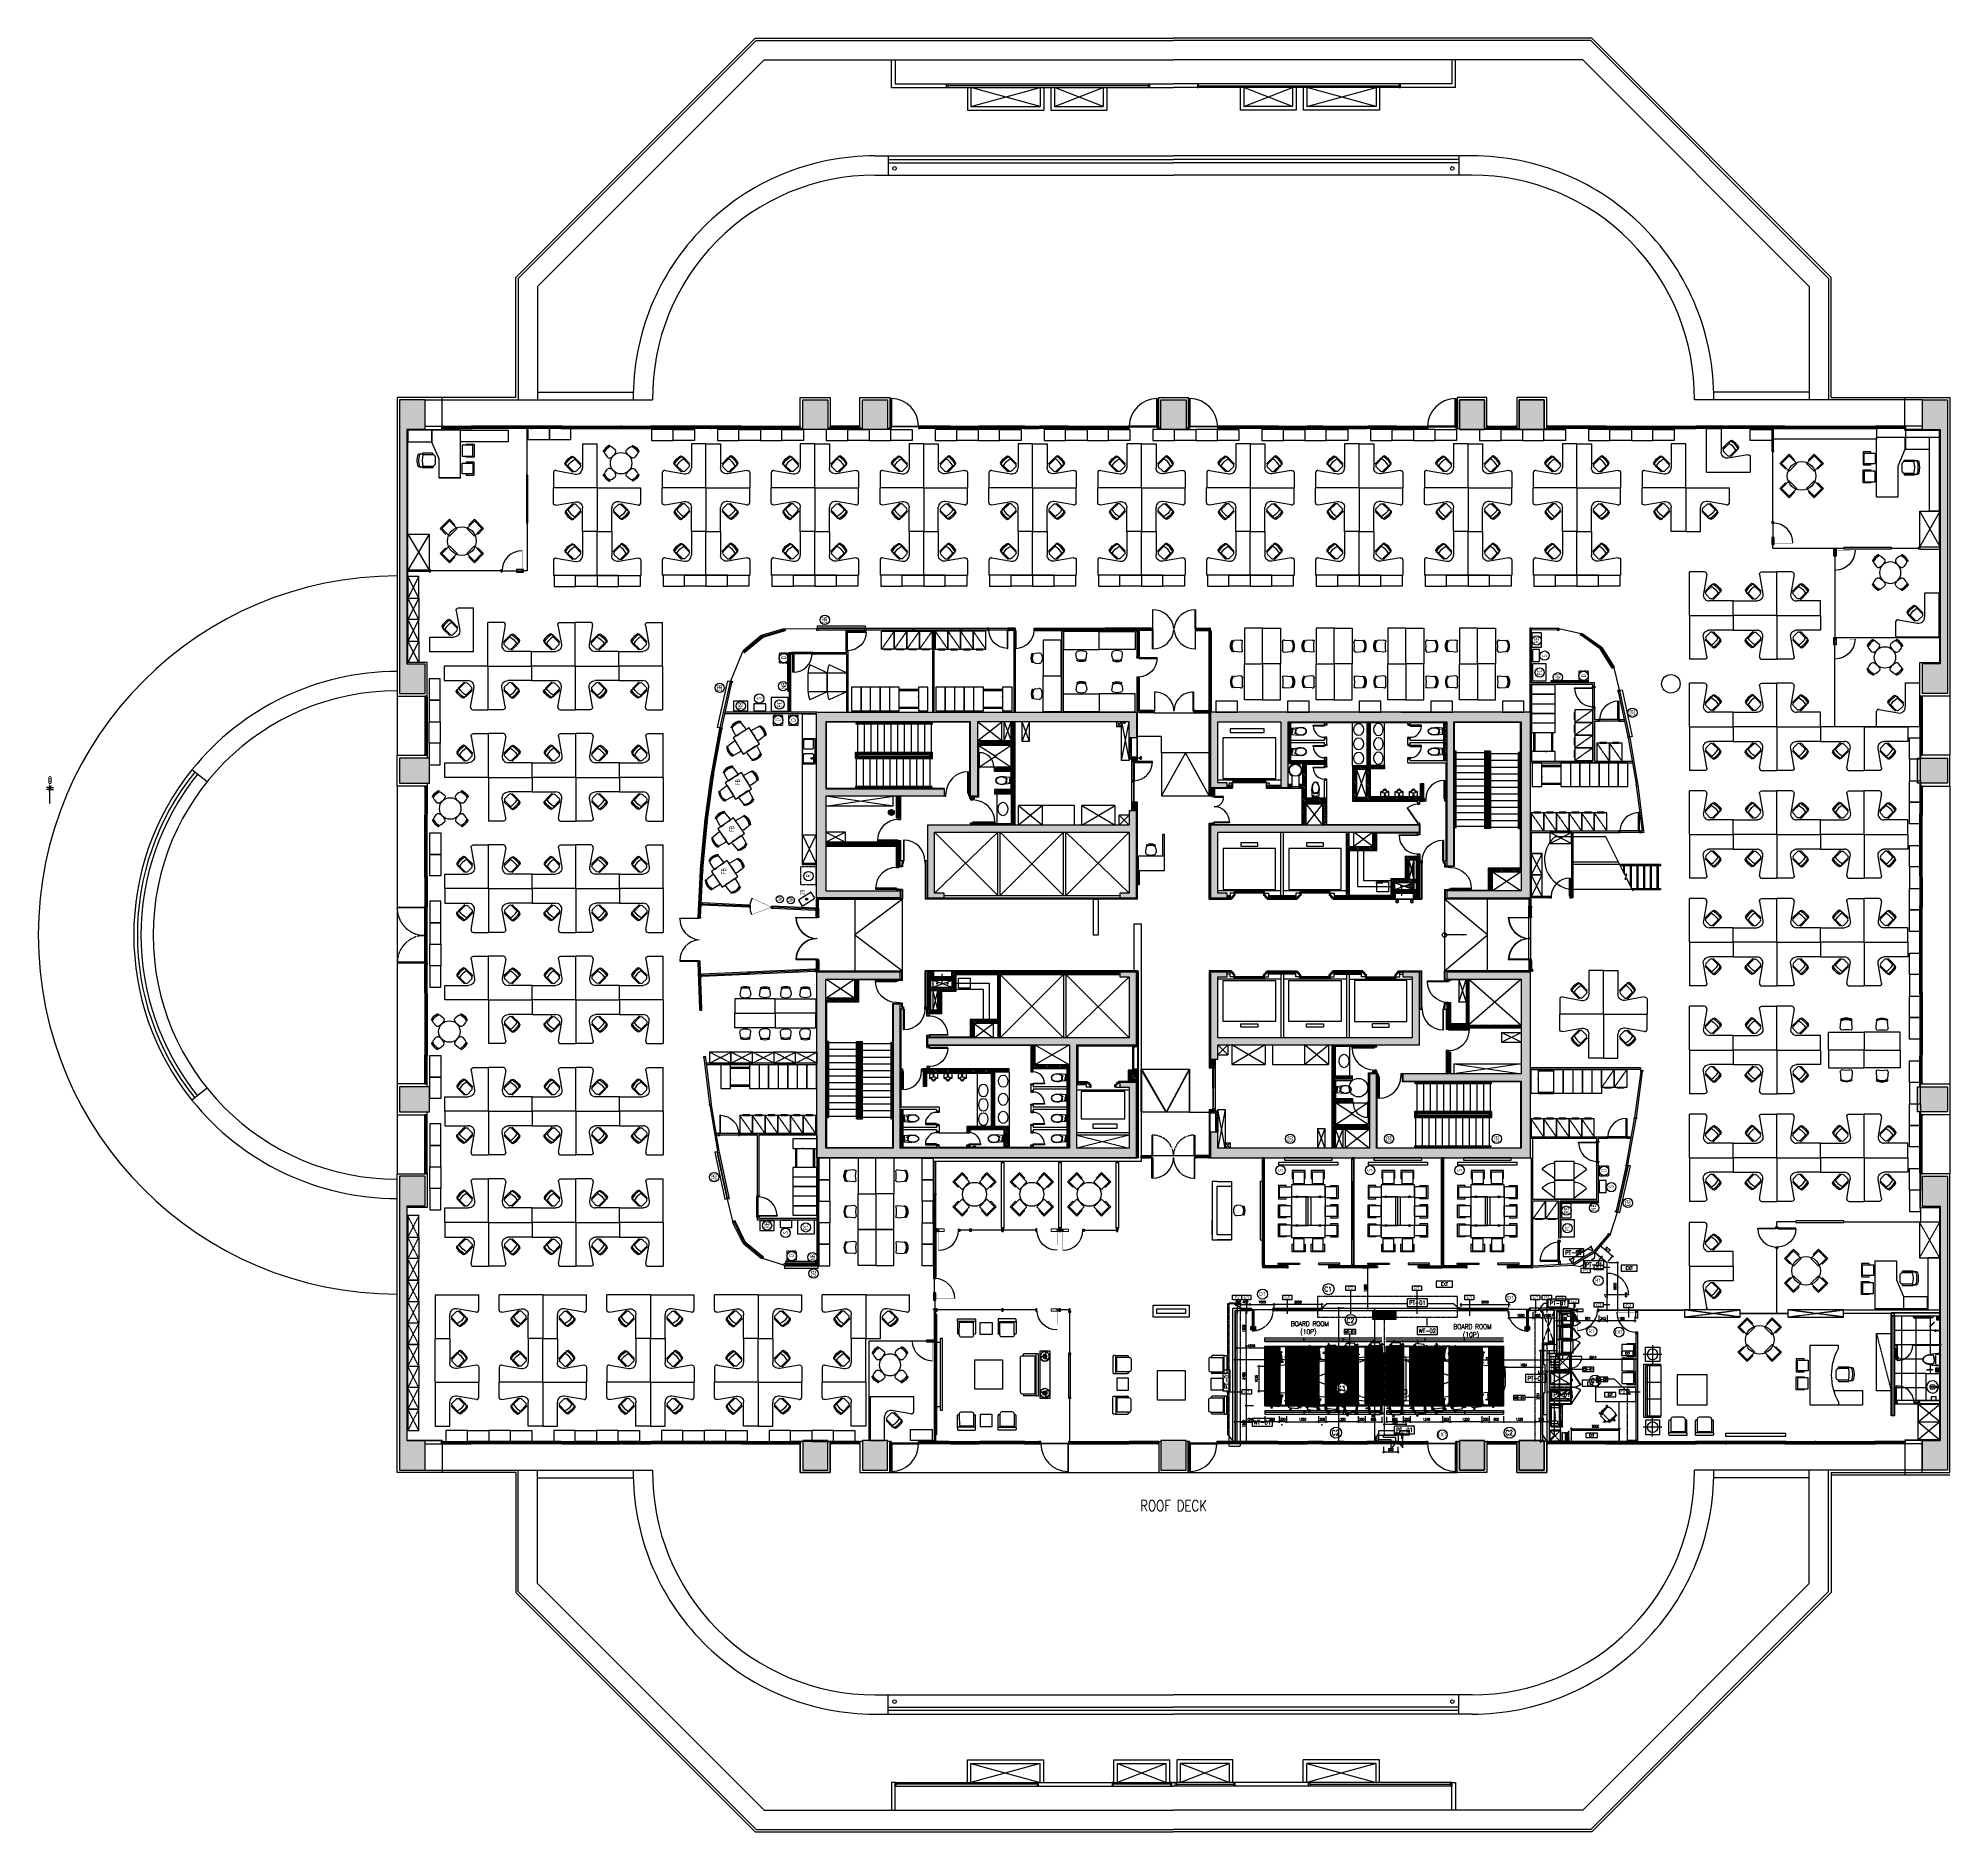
# Model space of a CAD drawing. Header units: millimetres. Extents: x 489570 to 664474, y -400689 to -233120.
# Drawn here: x 490480 to 570511, y -400689 to -325629 of the extents above; entities that cross this region are included whole.
import ezdxf
from ezdxf.enums import TextEntityAlignment as Align
from ezdxf.lldxf.tags import DXFTag

# ---------------------------------------------------------------- set-up
doc = ezdxf.new("R2010")
doc.units = ezdxf.units.MM
doc.header["$LTSCALE"] = 10
doc.header["$MEASUREMENT"] = 0
for name, pattern in [('HIDDEN', [0.375, 0.25, -0.125]), ('HIDDEN2', [0.1875, 0.125, -0.0625]), ('XREF WTC3 FPPP MAY09 1$0$DASHDOT', [1, 0.5, -0.25, 0, -0.25])]:
    doc.linetypes.add(name, pattern=pattern)
for name, color, linetype in [('01AFF', 3, 'Continuous'), ('02acp', 2, 'Continuous'), ('02AWF', 2, 'Continuous'), ('03AFP', 2, 'Continuous'), ('03APP', 7, 'Continuous'), ('06ADS', 6, 'Continuous'), ('06AFP', 7, 'Continuous'), ('07APP', 7, 'Continuous'), ('A-DOOR', 2, 'Continuous'), ('A-FLOR-RNAM', 3, 'Continuous'), ('FURNITURE', 7, 'Continuous'), ('HATCH', 8, 'Continuous'), ('JEB-hinge', 7, 'Continuous'), ('JEB-profile_0', 2, 'Continuous'), ('JEB-STAKE', 8, 'Continuous'), ('XREF BB LVL 3$0$DIMFUR-IN', 1, 'Continuous'), ('XREF BB LVL 3$0$FUR', 9, 'Continuous'), ('XREF BB LVL 3$0$X-WTC3-Level 3 segmented$0$ARCH', 7, 'Continuous'), ('XREF BB LVL 3$0$X-WTC3-Level 3 segmented$0$COL', 7, 'Continuous'), ('XREF BB LVL 3$0$X-WTC3-Level 3 segmented$0$DAS', 1, 'XREF BB LVL 3$0$X-WTC3-Level 3 segmented$0$DASHDOT'), ('XREF BB LVL 3$0$X-WTC3-Level 3 segmented$0$DIMFUR-IN', 1, 'Continuous'), ('XREF BB LVL 3$0$X-WTC3-Level 3 segmented$0$DMS', 7, 'Continuous'), ('XREF BB LVL 3$0$X-WTC3-Level 3 segmented$0$DOOR', 2, 'Continuous'), ('XREF BB LVL 3$0$X-WTC3-Level 3 segmented$0$DOR', 2, 'Continuous'), ('XREF BB LVL 3$0$X-WTC3-Level 3 segmented$0$FIN', 7, 'Continuous'), ('XREF BB LVL 3$0$X-WTC3-Level 3 segmented$0$GR-FITTING', 7, 'Continuous'), ('XREF BB LVL 3$0$X-WTC3-Level 3 segmented$0$HAT', 251, 'Continuous'), ('XREF BB LVL 3$0$X-WTC3-Level 3 segmented$0$HID', 1, 'XREF BB LVL 3$0$X-WTC3-Level 3 segmented$0$HIDDEN'), ('XREF BB LVL 3$0$X-WTC3-Level 3 segmented$0$KACA', 7, 'Continuous'), ('XREF BB LVL 3$0$X-WTC3-Level 3 segmented$0$par-ceil', 3, 'Continuous'), ('XREF BB LVL 3$0$X-WTC3-Level 3 segmented$0$PAR-FUL', 2, 'Continuous'), ('XREF BB LVL 3$0$X-WTC3-Level 3 segmented$0$PAR-low', 8, 'Continuous'), ('XREF BB LVL 3$0$X-WTC3-Level 3 segmented$0$PAT', 7, 'Continuous'), ('XREF BB LVL 3$0$X-WTC3-Level 3 segmented$0$ram', 1, 'Continuous'), ('XREF BB LVL 3$0$X-WTC3-Level 3 segmented$0$SAN', 8, 'Continuous'), ('XREF BB LVL 3$0$X-WTC3-Level 3 segmented$0$SHE', 7, 'Continuous'), ('XREF BB LVL 3$0$X-WTC3-Level 3 segmented$0$SPRINK', 7, 'Continuous'), ('XREF BB LVL 3$0$X-WTC3-Level 3 segmented$0$STA', 1, 'Continuous'), ('XREF BB LVL 3$0$X-WTC3-Level 3 segmented$0$WAL', 7, 'Continuous'), ('XREF BB LVL 3$0$X-WTC3-Level 3 segmented$0$WIN', 2, 'Continuous'), ('XREF WTC3 FPPP MAY09 1$0$DIMFUR-IN', 1, 'Continuous'), ('XREF WTC3 FPPP MAY09 1$0$FURN', 9, 'Continuous'), ('XREF WTC3 FPPP MAY09 1$0$PAR-FUL', 2, 'Continuous'), ('XREF WTC3 FPPP MAY09 1$0$PAR-low', 8, 'Continuous'), ('XREF WTC3 FPPP MAY09 1$0$SAN', 1, 'Continuous'), ('XREF WTC3 FPPP MAY09 1$0$WAL', 7, 'Continuous'), ('XREF WTC3 FPPP MAY09 1$0$X-WTC3-Level 3 segmented$0$ARCH', 7, 'Continuous'), ('XREF WTC3 FPPP MAY09 1$0$X-WTC3-Level 3 segmented$0$COL', 7, 'Continuous'), ('XREF WTC3 FPPP MAY09 1$0$X-WTC3-Level 3 segmented$0$DIMFUR-IN', 1, 'Continuous'), ('XREF WTC3 FPPP MAY09 1$0$X-WTC3-Level 3 segmented$0$DOOR', 2, 'Continuous'), ('XREF WTC3 FPPP MAY09 1$0$X-WTC3-Level 3 segmented$0$GLAS', 2, 'Continuous'), ('XREF WTC3 FPPP MAY09 1$0$X-WTC3-Level 3 segmented$0$HID', 1, 'XREF WTC3 FPPP MAY09 1$0$X-WTC3-Level 3 segmented$0$HIDDEN'), ('XREF WTC3 FPPP MAY09 1$0$X-WTC3-Level 3 segmented$0$PAR-FUL', 2, 'Continuous'), ('XREF WTC3 FPPP MAY09 1$0$X-WTC3-Level 3 segmented$0$ram', 1, 'Continuous'), ('XREF WTC3 FPPP MAY09 1$0$X-WTC3-Level 3 segmented$0$SAN', 8, 'Continuous'), ('XREF WTC3 FPPP MAY09 1$0$X-WTC3-Level 3 segmented$0$STA', 1, 'Continuous'), ('XREF WTC3 FPPP MAY09 1$0$X-WTC3-Level 3 segmented$0$TILE', 8, 'Continuous'), ('XREF WTC3 FPPP MAY09 1$0$X-WTC3-Level 3 segmented$0$WAL', 7, 'Continuous')]:
    doc.layers.add(name, color=color, linetype=linetype)
doc.layers.add('XREF WTC3 FPPP MAY09 1$0$X-WTC3-Level 3 segmented$0$FITTING', color=7, linetype='Continuous', lineweight=15)
doc.styles.add('DIM', font='ROMANS.shx', dxfattribs={"width": 0.8})
doc.styles.add('LUCIDA', font='l_10646.ttf')
doc.styles.add('XREF BB LVL 3$0$X-WTC3-Level 3 segmented$0$PTI', font='romans.shx', dxfattribs={"width": 0.8})
doc.styles.add('XREF WTC3 FPPP MAY09 1$0$PTI', font='archstyl.shx', dxfattribs={"width": 0.75})
tags = doc.linetypes.add('XREF BB LVL 3$0$X-WTC3-Level 3 segmented$0$DASHDOT', pattern=[1, 0.5, -0.25, 0, -0.25]).pattern_tags.tags
tags[10:11] = [DXFTag(74, 4), DXFTag(75, 0), DXFTag(340, '0'), DXFTag(46, 1.0), DXFTag(50, 0.0), DXFTag(44, 0.0), DXFTag(45, 0.0)]
tags[8:9] = [DXFTag(74, 4), DXFTag(75, 0), DXFTag(340, '0'), DXFTag(46, 1.0), DXFTag(50, 0.0), DXFTag(44, 0.0), DXFTag(45, 0.0)]
tags[6:7] = [DXFTag(74, 4), DXFTag(75, 0), DXFTag(340, '0'), DXFTag(46, 1.0), DXFTag(50, 0.0), DXFTag(44, 0.0), DXFTag(45, 0.0)]
tags[4:5] = [DXFTag(74, 4), DXFTag(75, 0), DXFTag(340, '0'), DXFTag(46, 1.0), DXFTag(50, 0.0), DXFTag(44, 0.0), DXFTag(45, 0.0)]
tags = doc.linetypes.add('XREF BB LVL 3$0$X-WTC3-Level 3 segmented$0$HIDDEN', pattern=[0.375, 0.25, -0.125]).pattern_tags.tags
tags[6:7] = [DXFTag(74, 4), DXFTag(75, 0), DXFTag(340, '0'), DXFTag(46, 1.0), DXFTag(50, 0.0), DXFTag(44, 0.0), DXFTag(45, 0.0)]
tags[4:5] = [DXFTag(74, 4), DXFTag(75, 0), DXFTag(340, '0'), DXFTag(46, 1.0), DXFTag(50, 0.0), DXFTag(44, 0.0), DXFTag(45, 0.0)]
tags = doc.linetypes.add('XREF WTC3 FPPP MAY09 1$0$HIDDEN', pattern=[0.375, 0.25, -0.125]).pattern_tags.tags
tags[6:7] = [DXFTag(74, 4), DXFTag(75, 0), DXFTag(340, '0'), DXFTag(46, 1.0), DXFTag(50, 0.0), DXFTag(44, 0.0), DXFTag(45, 0.0)]
tags[4:5] = [DXFTag(74, 4), DXFTag(75, 0), DXFTag(340, '0'), DXFTag(46, 1.0), DXFTag(50, 0.0), DXFTag(44, 0.0), DXFTag(45, 0.0)]
tags = doc.linetypes.add('XREF WTC3 FPPP MAY09 1$0$X-WTC3-Level 3 segmented$0$HIDDEN', pattern=[0.375, 0.25, -0.125]).pattern_tags.tags
tags[6:7] = [DXFTag(74, 4), DXFTag(75, 0), DXFTag(340, '0'), DXFTag(46, 1.0), DXFTag(50, 0.0), DXFTag(44, 0.0), DXFTag(45, 0.0)]
tags[4:5] = [DXFTag(74, 4), DXFTag(75, 0), DXFTag(340, '0'), DXFTag(46, 1.0), DXFTag(50, 0.0), DXFTag(44, 0.0), DXFTag(45, 0.0)]
doc.dimstyles.new('DIM 50', dxfattribs={"dimscale": 50, "dimtxt": 2, "dimasz": 1.5, "dimexe": 1, "dimexo": 1, "dimgap": 1, "dimtad": 1, "dimdec": 0, "dimzin": 0, "dimdsep": 46, "dimtxsty": 'DIM', "dimblk": 'ARCHTICK', "dimcen": 0.09, "dimdle": 1, "dimclrd": 9, "dimclre": 9, "dimclrt": 3, "dimadec": 0, "dimazin": 0, "dimtfac": 1, "dimtdec": 0, "dimtix": 1, "dimtmove": 2, "dimatfit": 3, "dimldrblk": 'DOT', "dimfxl": 2, "dimtolj": 1, "dimtzin": 0, "dimarcsym": 0})
doc.dimstyles.new('XREF BB LVL 3$0$X-WTC3-Level 3 segmented$0$DIM100', dxfattribs={"dimscale": 100, "dimtxt": 2, "dimasz": 1.5, "dimexe": 1, "dimexo": 0.5, "dimgap": 1, "dimtad": 1, "dimdec": 0, "dimdsep": 46, "dimtxsty": 'XREF BB LVL 3$0$X-WTC3-Level 3 segmented$0$PTI', "dimblk1": 'XREF BB LVL 3$0$X-WTC3-Level 3 segmented$0$_ArchTick', "dimblk2": 'XREF BB LVL 3$0$X-WTC3-Level 3 segmented$0$_ArchTick', "dimsah": 1, "dimcen": 1, "dimdle": 1, "dimclrd": 1, "dimclre": 1, "dimclrt": 140, "dimadec": 0, "dimazin": 0, "dimtfac": 0.5, "dimtdec": 0, "dimtofl": 0, "dimtmove": 2, "dimatfit": 3, "dimfxl": 1, "dimtolj": 1, "dimarcsym": 0})
pattern_1 = [(45, (-259.5, 12500), (-53.033, 53.033), []), (45, (-224.145, 12500), (-53.033, 53.033), [])]
pattern_2 = [(225, (259.5, -12500), (53.033, -53.033), []), (225, (224.145, -12500), (53.033, -53.033), [])]
pattern_3 = [(225, (259.5, -12500), (53.033, -53.033), []), (225, (224.145, -12500), (53.033, -53.033), [])]

# ---------------------------------------------------------------- blocks, each defined once
blk = doc.blocks.new('XREF WTC3 FPPP MAY09 1$0$kursi')
at = {"layer": '03AFP', "linetype": 'ByBlock'}
for points in [[(200, -400), (200, -90, 0.414214), (110, 0), (-110, 0, 0.414214), (-200, -90), (-200, -400)], [(-200, -400), (-200, -87, 0.414214), (-210, -77), (-235, -77, 0.414214), (-245, -87), (-245, -418, 0.414214), (-235, -428), (-219, -428)], [(200, -400), (200, -87, -0.414214), (210, -77), (235, -77, -0.414214), (245, -87), (245, -418, -0.414214), (235, -428), (219, -428)]]:
    blk.add_lwpolyline(points, format="xyb", dxfattribs=at)
for centre, radius, start, end in [((-105, -487), 129, 137.66689, 222.33311), ((-125, -460), 96, 141.54363, 218.45637), ((0, 340), 766, 254.87154, 285.12846), ((0, 220), 766, 254.87154, 285.12846), ((0, 166), 766, 254.87154, 285.12846), ((105, -487), 129, 317.66689, 42.33311), ((125, -460), 96, 321.54363, 38.45637)]:
    blk.add_arc(centre, radius, start, end, dxfattribs=at)
blk = doc.blocks.new('XREF WTC3 FPPP MAY09 1$0$hsbc sing')
for p, q in [((-25, 0), (-25, -1829)), ((-25, 0), (1644, 0)), ((-25, 0), (1644, 0)), ((1089, 0), (1804, 0)), ((1804, -627), (1804, 0)), ((1687, -725), (878, -582)), ((585, -1829), (585, -829)), ((-25, -1829), (585, -1829))]:
    blk.add_line(p, q)
for centre, radius, start, end in [((835, -829), 250, 80, 180), ((1704, -627), 100, 260, 0)]:
    blk.add_arc(centre, radius, start, end)
at = {"xscale": -1, "rotation": 45.00000000000005}
blk.add_blockref('XREF WTC3 FPPP MAY09 1$0$kursi', (773, -779), dxfattribs=at)
blk = doc.blocks.new('XREF WTC3 FPPP MAY09 1$0$WC')
at = {"layer": '03AFP'}
for p, q in [((-0.208, -0.444), (-0.225, -0.283)), ((0.208, -0.444), (0.225, -0.283))]:
    blk.add_line(p, q, dxfattribs=at)
blk.add_lwpolyline([(0.225, -0.283, 0.371325), (0.15, -0.176, 0.17376), (-0.15, -0.176, 0.371325), (-0.225, -0.283)], format="xyb", dxfattribs=at)
for centre, radius, start, end in [((-0.109, -0.434), 0.1, 185.71059, 251.51797), ((-0.169, -0.561), 0.02, 82.7899, 249.47837), ((0, -0.109), 0.503, 249.47837, 290.52163), ((0, 0.778), 1.33, 262.7899, 277.2101), ((0, -0.109), 0.443, 251.51797, 288.48203), ((0.109, -0.434), 0.1, 288.48203, 354.28941), ((0.169, -0.561), 0.02, 290.52163, 97.2101)]:
    blk.add_arc(centre, radius, start, end, dxfattribs=at)
blk = doc.blocks.new('XREF WTC3 FPPP MAY09 1$0$KURSI STAF')
at = {"layer": 'XREF WTC3 FPPP MAY09 1$0$FURN', "xscale": 1000, "yscale": 1000, "zscale": 1000, "rotation": 179.9999999195218}
blk.add_blockref('XREF WTC3 FPPP MAY09 1$0$WC', (0, -109), dxfattribs=at)
blk = doc.blocks.new('XREF WTC3 FPPP MAY09 1$0$MEJA MEETING4')
at = {"layer": '03AFP'}
blk.add_circle((0, 0), 450, dxfattribs=at)
for p, rotation in [((-289, 289), 45), ((-289, -289), 135)]:
    blk.add_blockref('XREF WTC3 FPPP MAY09 1$0$KURSI STAF', p, dxfattribs=dict(rotation=rotation))
at = {"xscale": -1}
for p, rotation in [((289, 289), 315), ((289, -289), 225)]:
    blk.add_blockref('XREF WTC3 FPPP MAY09 1$0$KURSI STAF', p, dxfattribs=dict(at, rotation=rotation))
blk = doc.blocks.new('XREF WTC3 FPPP MAY09 1$0$ks')
for p, q in [((-253, 117), (-230, 378)), ((-224, 438), (-243, 467)), ((224, 438), (243, 467)), ((253, 117), (230, 378))]:
    blk.add_line(p, q)
blk.add_arc((0, 49), 436, 61.0043, 118.9957)
at = {"extrusion": (0, 0, -1)}
for centre, major_axis, ratio, start_param, end_param in [((-153, 121), (88.6, 52.9), 0.876356, 2.588527, 3.694659), ((0, 112), (-304, 304), 1, 0.185348, 1.385448), ((0, 112), (-280, 280), 1, 0.185348, 1.385448), ((0, -1288), (-947, 947), 1, 0.63229, 0.938507), ((153, 121), (-88.6, 52.9), 0.876356, 2.588527, 3.694659), ((127, 369), (73, 73), 1, 0.160001, 0.69866)]:
    blk.add_ellipse(centre, major_axis=major_axis, ratio=ratio, start_param=start_param, end_param=end_param, dxfattribs=at)
blk.add_ellipse((-127, 369), major_axis=(-73, 73), ratio=1, start_param=0.160001, end_param=0.69866)
blk = doc.blocks.new('XREF WTC3 FPPP MAY09 1$0$CAFE TABLE')
at = {"layer": '03AFP'}
blk.add_lwpolyline([(0, 0), (800, 0), (800, 800), (0, 800)], close=True, dxfattribs=at)
at = {"layer": '03AFP', "xscale": -1}
blk.add_blockref('XREF WTC3 FPPP MAY09 1$0$ks', (400, 749), dxfattribs=at)
at = {"layer": '03AFP'}
for p, rotation in [((51, 400), 90), ((400, 51), 179.9999999999999)]:
    blk.add_blockref('XREF WTC3 FPPP MAY09 1$0$ks', p, dxfattribs=dict(at, rotation=rotation))
at = {"layer": '03AFP', "xscale": -1, "rotation": 270}
blk.add_blockref('XREF WTC3 FPPP MAY09 1$0$ks', (749, 400), dxfattribs=at)
blk = doc.blocks.new('XREF WTC3 FPPP MAY09 1$0$FC-P')
at = {"layer": '03AFP', "color": 1, "linetype": 'HIDDEN'}
blk.add_line((-540, 0), (-10, -755), dxfattribs=at)
at = {"layer": '03AFP'}
for points in [[(-540, -755), (-10, -755), (-10, 0), (-540, 0)], [(-420, -783), (-130, -783), (-130, -755), (-420, -755)]]:
    blk.add_lwpolyline(points, close=True, dxfattribs=at)
blk = doc.blocks.new('XREF WTC3 FPPP MAY09 1$0$com 1-2-1')
at = {"color": 1, "linetype": 'XREF WTC3 FPPP MAY09 1$0$HIDDEN'}
for p, q in [((500, 2400), (-500, 2400)), ((500, 1600), (-500, 1600)), ((-400, 400), (-400, 1200)), ((-348, 400), (-348, 1200)), ((348, 400), (348, 1200)), ((400, 400), (400, 1200))]:
    blk.add_line(p, q, dxfattribs=at)
blk.add_line((-74, 400), (-126, 400))
for points in [[(-500, 2800), (-500, 3200), (500, 3200), (500, 2800)], [(-500, 2000), (-500, 2800), (500, 2800), (500, 2000)], [(-500, 1200), (-500, 2000), (500, 2000), (500, 1200)], [(-500, 0), (-500, 400), (500, 400), (500, 0)]]:
    blk.add_lwpolyline(points, close=True)
blk = doc.blocks.new('XREF WTC3 FPPP MAY09 1$0$MEETING TABLE MMU')
at = {"layer": '03AFP'}
for points in [[(139472, -147061), (139922, -147061), (139922, -147561), (139472, -147561), (139472, -147061), (139922, -147061), (139922, -147336), (139972, -147336), (139972, -147011), (139422, -147011), (139422, -147336), (139472, -147336), (139472, -147061)], [(140272, -147061), (140722, -147061), (140722, -147561), (140272, -147561), (140272, -147061), (140722, -147061), (140722, -147336), (140772, -147336), (140772, -147011), (140222, -147011), (140222, -147336), (140272, -147336), (140272, -147061)], [(138897, -148136), (138897, -147686), (139397, -147686), (139397, -148136), (138897, -148136), (138897, -147686), (139172, -147686), (139172, -147636), (138847, -147636), (138847, -148186), (139172, -148186), (139172, -148136), (138897, -148136)], [(140797, -148111), (140797, -147611), (139397, -147611), (139397, -148111)], [(141297, -148136), (141297, -147686), (140797, -147686), (140797, -148136), (141297, -148136), (141297, -147686), (141022, -147686), (141022, -147636), (141347, -147636), (141347, -148186), (141022, -148186), (141022, -148136), (141297, -148136)], [(138897, -148486), (138897, -148936), (139397, -148936), (139397, -148486), (138897, -148486), (138897, -148936), (139172, -148936), (139172, -148986), (138847, -148986), (138847, -148436), (139172, -148436), (139172, -148486), (138897, -148486)], [(139397, -149311), (140097, -149311), (140097, -148111), (139397, -148111)], [(140097, -149311), (140097, -148111), (139997, -148111), (139997, -149311)], [(140097, -149311), (140097, -148111), (140197, -148111), (140197, -149311)], [(140797, -149311), (140097, -149311), (140097, -148111), (140797, -148111)], [(141297, -148486), (141297, -148936), (140797, -148936), (140797, -148486), (141297, -148486), (141297, -148936), (141022, -148936), (141022, -148986), (141347, -148986), (141347, -148436), (141022, -148436), (141022, -148486), (141297, -148486)], [(138897, -149286), (138897, -149736), (139397, -149736), (139397, -149286), (138897, -149286), (138897, -149736), (139172, -149736), (139172, -149786), (138847, -149786), (138847, -149236), (139172, -149236), (139172, -149286), (138897, -149286)], [(140797, -149811), (140797, -149311), (139397, -149311), (139397, -149811)], [(141297, -149286), (141297, -149736), (140797, -149736), (140797, -149286), (141297, -149286), (141297, -149736), (141022, -149736), (141022, -149786), (141347, -149786), (141347, -149236), (141022, -149236), (141022, -149286), (141297, -149286)], [(139472, -150361), (139922, -150361), (139922, -149861), (139472, -149861), (139472, -150361), (139922, -150361), (139922, -150086), (139972, -150086), (139972, -150411), (139422, -150411), (139422, -150086), (139472, -150086), (139472, -150361)], [(140272, -150361), (140722, -150361), (140722, -149861), (140272, -149861), (140272, -150361), (140722, -150361), (140722, -150086), (140772, -150086), (140772, -150411), (140222, -150411), (140222, -150086), (140272, -150086), (140272, -150361)]]:
    blk.add_lwpolyline(points, close=True, dxfattribs=at)
for centre in [(139612, -148111), (140582, -148111), (139612, -149311), (140582, -149311)]:
    blk.add_circle(centre, 40, dxfattribs=at)
blk = doc.blocks.new('XREF WTC3 FPPP MAY09 1$0$KURSI1')
at = {"layer": '03AFP'}
for p, q in [((-220, 32), (-236, 193)), ((197, 32), (213, 193))]:
    blk.add_line(p, q, dxfattribs=at)
blk.add_lwpolyline([(213, 193, 0.371325), (138, 300, 0.17376), (-161, 300, 0.371325), (-236, 193)], format="xyb", dxfattribs=at)
for centre, radius, start, end in [((-120, 42), 100, 185.71059, 251.51797), ((97, 42), 100, 288.48203, 354.28941), ((-181, -85), 20, 82.7899, 249.47837), ((-11, 367), 503, 249.47837, 290.52163), ((-11, 1254), 1330, 262.7899, 277.2101), ((-11, 367), 443, 251.51797, 288.48203), ((158, -85), 20, 290.52163, 97.2101)]:
    blk.add_arc(centre, radius, start, end, dxfattribs=at)
blk = doc.blocks.new('XREF WTC3 FPPP MAY09 1$0$SOFA3')
at = {"color": 0, "linetype": 'ByBlock'}
for p, q in [((1050, 723), (-1050, 723)), ((-1050, 723), (-1050, 700)), ((1050, 257), (-1050, 257)), ((1050, 163), (-1050, 163)), ((1050, 93), (-1050, 93)), ((-350, 723), (-350, 70)), ((350, 723), (350, 70)), ((1050, 700), (1050, 723))]:
    blk.add_line(p, q, dxfattribs=at)
blk.add_lwpolyline([(1120, 700), (1120, 0), (-1120, 0), (-1120, 700), (-1050, 700), (-1050, 70), (1050, 70), (1050, 700)], close=True, dxfattribs=at)
blk = doc.blocks.new('XREF WTC3 FPPP MAY09 1$0$SF1')
at = {"layer": '03AFP', "linetype": 'ByBlock'}
for p, q in [((-731, 137), (-268, -180)), ((-296, -254), (-720, 36)), ((-392, 632), (70, 315)), ((-392, 632), (70, 315)), ((130, 368), (-294, 658))]:
    blk.add_line(p, q, dxfattribs=at)
at = {"layer": '03AFP'}
for p, q in [((-721, 91), (-728, 80)), ((-346, 639), (-338, 650))]:
    blk.add_line(p, q, dxfattribs=at)
at = {"layer": '03AFP', "linetype": 'ByBlock'}
for points in [[(-503, 611), (-751, 248, 0.414214), (-731, 137)], [(-302, -157, 0.008705), (-300, -155), (36, 336, 0.008705), (37, 338)], [(37, 338, -0.008705), (36, 336), (39, 340, -0.008705), (37, 338)], [(37, 338, 0.008705), (39, 340), (36, 336, 0.008705), (37, 338)], [(-302, -157, -0.008705), (-303, -159), (-300, -155, -0.008705), (-302, -157)]]:
    blk.add_lwpolyline(points, format="xyb", dxfattribs=at)
blk.add_lwpolyline([(187, 329, -0.414214), (195, 285), (-195, -285, -0.414214), (-240, -293), (-286, -262, -0.414214), (-294, -217), (96, 353, -0.414214), (140, 361)], format="xyb", close=True, dxfattribs=at)
at = {"layer": '03AFP'}
for centre, start, end in [((-702, 62), 145.60335, 235.60335), ((-694, 73), 55.60335, 145.60335), ((-319, 621), 145.60335, 235.60335), ((-312, 632), 55.60335, 145.60335)]:
    blk.add_arc(centre, 32, start, end, dxfattribs=at)
at = {"layer": '03AFP', "linetype": 'ByBlock'}
blk.add_arc((-437, 566), 80, 55.60335, 145.60335, dxfattribs=at)
blk = doc.blocks.new('XREF WTC3 FPPP MAY09 1$0$1200-4')
at = {"layer": '03AFP'}
for points in [[(-840, 522), (-522, 840), (-203, 522), (-522, 203), (-840, 522), (-522, 840), (-327, 645), (-292, 681), (-522, 910), (-910, 522), (-681, 292), (-645, 327), (-840, 522)], [(840, 522), (522, 840), (203, 522), (522, 203), (840, 522), (522, 840), (327, 645), (292, 681), (522, 910), (910, 522), (681, 292), (645, 327), (840, 522)], [(-840, -522), (-522, -840), (-203, -522), (-522, -203), (-840, -522), (-522, -840), (-327, -645), (-292, -681), (-522, -910), (-910, -522), (-681, -292), (-645, -327), (-840, -522)], [(840, -522), (522, -840), (203, -522), (522, -203), (840, -522), (522, -840), (327, -645), (292, -681), (522, -910), (910, -522), (681, -292), (645, -327), (840, -522)]]:
    blk.add_lwpolyline(points, close=True, dxfattribs=at)
blk.add_circle((0, 0), 600, dxfattribs=at)
blk = doc.blocks.new('XREF WTC3 FPPP MAY09 1$0$CORN')
at = {"layer": '03AFP', "color": 1}
for p, q in [((-390, 0), (390, 0)), ((0, -390), (0, 390))]:
    blk.add_line(p, q, dxfattribs=at)
at = {"layer": '03AFP'}
blk.add_lwpolyline([(-300, -300), (300, -300), (300, 300), (-300, 300)], close=True, dxfattribs=at)
blk.add_circle((0, 0), 223, dxfattribs=at)
blk = doc.blocks.new('XREF WTC3 FPPP MAY09 1$0$exe')
at = {"layer": '03AFP'}
for p, q in [((-2005, 2210), (5, 2210)), ((-2005, 2210), (-2005, 1310)), ((-2000, 2210), (-2000, 1310)), ((0, 2210), (0, 0)), ((5, 2210), (5, 1010)), ((-2005, 1310), (-1200, 1310)), ((-2005, 1310), (-1200, 1310)), ((-1200, 1310), (-500, 1010)), ((-500, 1010), (-500, 0)), ((-500, 1010), (5, 1010)), ((-500, 1010), (5, 1010)), ((0, 1005), (-500, 1005)), ((0, 5), (-500, 5)), ((-500, 0), (0, 0)), ((-500, 0), (0, 0))]:
    blk.add_line(p, q, dxfattribs=at)
for points in [[(-1384, 2726), (-1834, 2726), (-1834, 2276), (-1384, 2276), (-1384, 2726), (-1834, 2726), (-1834, 2451), (-1884, 2451), (-1884, 2776), (-1334, 2776), (-1334, 2451), (-1384, 2451), (-1384, 2726)], [(-1083, 2726), (-633, 2726), (-633, 2276), (-1083, 2276), (-1083, 2726), (-633, 2726), (-633, 2451), (-583, 2451), (-583, 2776), (-1133, 2776), (-1133, 2451), (-1083, 2451), (-1083, 2726)]]:
    blk.add_lwpolyline(points, close=True, dxfattribs=at)
at = {"layer": '03AFP', "xscale": 1.249996469973075, "yscale": 1.249996469973075, "zscale": 1.249996469973075}
blk.add_blockref('XREF WTC3 FPPP MAY09 1$0$kursi', (-1267, 1150), dxfattribs=at)
blk = doc.blocks.new('XREF WTC3 FPPP MAY09 1$0$DT-R')
at = {"color": 1, "linetype": 'XREF WTC3 FPPP MAY09 1$0$HIDDEN'}
for p, q in [((-400, 50), (-931, 452)), ((400, 50), (931, 452))]:
    blk.add_line(p, q, dxfattribs=at)
at = {"color": 0}
blk.add_lwpolyline([(400, 0), (400, 800), (-400, 800), (-400, 0)], close=True, dxfattribs=at)
at = {"color": 1, "linetype": 'XREF WTC3 FPPP MAY09 1$0$HIDDEN'}
for centre, start, end in [((-400, 50), 90, 142.88594), ((400, 50), 37.11406, 90)]:
    blk.add_arc(centre, 666, start, end, dxfattribs=at)
blk = doc.blocks.new('XREF WTC3 FPPP MAY09 1$0$COM')
at = {"color": 1, "linetype": 'XREF WTC3 FPPP MAY09 1$0$HIDDEN'}
for p, q in [((1600, -1000), (1600, 0)), ((2400, -1000), (2400, 0)), ((3200, -1000), (3200, 0)), ((400, -100), (1200, -100)), ((400, -152), (1200, -152)), ((400, -848), (1200, -848)), ((400, -900), (1200, -900))]:
    blk.add_line(p, q, dxfattribs=at)
blk.add_line((400, -426), (400, -374))
for points in [[(0, 0), (400, 0), (400, -1000), (0, -1000)], [(1200, 0), (2000, 0), (2000, -1000), (1200, -1000)], [(2000, 0), (2800, 0), (2800, -1000), (2000, -1000)], [(2800, 0), (3600, 0), (3600, -1000), (2800, -1000)], [(3600, 0), (4000, 0), (4000, -1000), (3600, -1000)]]:
    blk.add_lwpolyline(points, close=True)
blk = doc.blocks.new('XREF WTC3 FPPP MAY09 1$0$com 1-3-1')
at = {"color": 1, "linetype": 'XREF WTC3 FPPP MAY09 1$0$HIDDEN'}
for p, q in [((-400, -400), (-400, -1200)), ((-348, -400), (-348, -1200)), ((348, -400), (348, -1200)), ((400, -400), (400, -1200)), ((500, -1600), (-500, -1600)), ((500, -2400), (-500, -2400)), ((500, -3200), (-500, -3200))]:
    blk.add_line(p, q, dxfattribs=at)
blk.add_line((-74, -400), (-126, -400))
for points in [[(-500, 0), (-500, -400), (500, -400), (500, 0)], [(-500, -1200), (-500, -2000), (500, -2000), (500, -1200)], [(-500, -2000), (-500, -2800), (500, -2800), (500, -2000)], [(-500, -2800), (-500, -3600), (500, -3600), (500, -2800)], [(-500, -3600), (-500, -4000), (500, -4000), (500, -3600)]]:
    blk.add_lwpolyline(points, close=True)
blk = doc.blocks.new('XREF WTC3 FPPP MAY09 1$0$dceo')
for p, q in [((-2495, 2210), (5, 2210)), ((-2495, 2210), (-2495, 1310)), ((-2490, 2210), (-2490, 1310)), ((0, 2210), (0, 0)), ((5, 2210), (5, 1010)), ((-2495, 1310), (-1200, 1310)), ((-2495, 1310), (-1200, 1310)), ((-1200, 1310), (-500, 1010)), ((-500, 1010), (-500, 0)), ((-500, 1010), (5, 1010)), ((-500, 1010), (5, 1010)), ((0, 1005), (-500, 1005)), ((0, 5), (-500, 5)), ((-500, 0), (0, 0)), ((-500, 0), (0, 0))]:
    blk.add_line(p, q)
for points in [[(-1412, 2726), (-1862, 2726), (-1862, 2276), (-1412, 2276), (-1412, 2726), (-1862, 2726), (-1862, 2451), (-1912, 2451), (-1912, 2776), (-1362, 2776), (-1362, 2451), (-1412, 2451), (-1412, 2726)], [(-1110, 2726), (-660, 2726), (-660, 2276), (-1110, 2276), (-1110, 2726), (-660, 2726), (-660, 2451), (-610, 2451), (-610, 2776), (-1160, 2776), (-1160, 2451), (-1110, 2451), (-1110, 2726)]]:
    blk.add_lwpolyline(points, close=True)
at = {"linetype": 'ByBlock'}
for points in [[(-1517, 650), (-1517, 1042, 0.414214), (-1529, 1054), (-1560, 1054, 0.414214), (-1573, 1042), (-1573, 628, 0.414214), (-1560, 616), (-1541, 616)], [(-1017, 650), (-1017, 1038, 0.414214), (-1129, 1150), (-1404, 1150, 0.414214), (-1517, 1038), (-1517, 650)], [(-1017, 650), (-1017, 1042, -0.414214), (-1004, 1054), (-973, 1054, -0.414214), (-960, 1042), (-960, 628, -0.414214), (-973, 616), (-992, 616)]]:
    blk.add_lwpolyline(points, format="xyb", dxfattribs=at)
for centre, radius, start, end in [((-1398, 542), 161, 137.66689, 222.33311), ((-1423, 576), 120, 141.54363, 218.45637), ((-1267, 1575), 958, 254.87154, 285.12846), ((-1267, 1426), 958, 254.87154, 285.12846), ((-1267, 1358), 958, 254.87154, 285.12846), ((-1136, 542), 161, 317.66689, 42.33311), ((-1110, 576), 120, 321.54363, 38.45637)]:
    blk.add_arc(centre, radius, start, end, dxfattribs=at)
blk = doc.blocks.new('XREF WTC3 FPPP MAY09 1$0$zink2')
at = {"layer": 'XREF WTC3 FPPP MAY09 1$0$SAN'}
for p, q in [((-852, -85), (-852, -103)), ((-852, -166), (-852, -285)), ((-852, -285), (-822, -285)), ((-822, -103), (-822, -85)), ((-822, -166), (-822, -285))]:
    blk.add_line(p, q, dxfattribs=at)
for points in [[(-1079, 269), (0, 269), (0, -231), (-822, -231)], [(-852, -231), (-1079, -231), (-1079, 269)]]:
    blk.add_lwpolyline(points, dxfattribs=at)
for points in [[(-852, -185), (-987, -185, -0.414214), (-1037, -135), (-1037, 182, -0.414214), (-987, 232)], [(-987, 232), (-687, 232, -0.414214), (-637, 182), (-637, -135, -0.414214), (-687, -185), (-822, -185, -0.959533)], [(-92, 232), (-392, 232, 0.414214), (-442, 182), (-442, -135, 0.414214), (-392, -185), (-257, -185, 0.959533)], [(-257, -185), (-92, -185, 0.414214), (-42, -135), (-42, 182, 0.414214), (-92, 232)]]:
    blk.add_lwpolyline(points, format="xyb", dxfattribs=at)
blk.add_circle((-837, -135), 35, dxfattribs=at)
blk.add_arc((-837, -85), 15, 0, 180, dxfattribs=at)
blk = doc.blocks.new('XREF WTC3 FPPP MAY09 1$0$2 SEATER')
at = {"layer": '03AFP', "linetype": 'ByBlock'}
for p, q in [((-877, -659), (-877, -146)), ((-800, -80), (-800, -640)), ((-800, -80), (-800, -640)), ((800, -80), (800, -640)), ((877, -659), (877, -146))]:
    blk.add_line(p, q, dxfattribs=at)
at = {"layer": '03AFP'}
for p, q in [((-832, -114), (-845, -114)), ((832, -114), (845, -114))]:
    blk.add_line(p, q, dxfattribs=at)
at = {"layer": '03AFP', "linetype": 'ByBlock'}
for points in [[(-720, 0), (720, 0, -0.414214), (800, -80)], [(-800, -600, 0.008705), (-797, -600), (-803, -600, 0.008705), (-800, -600)], [(-800, -600, -0.008705), (-803, -600), (-797, -600, -0.008705), (-800, -600)], [(800, -600, -0.008705), (797, -600), (-797, -600, -0.008705), (-800, -600)], [(800, -600, 0.008705), (803, -600), (797, -600, 0.008705), (800, -600)]]:
    blk.add_lwpolyline(points, format="xyb", dxfattribs=at)
blk.add_lwpolyline([(-877, -728, 0.414214), (-845, -760), (845, -760, 0.414214), (877, -728), (877, -672, 0.414214), (845, -640), (-845, -640, 0.414214), (-877, -672)], format="xyb", close=True, dxfattribs=at)
at = {"layer": '03AFP'}
for centre, start, end in [((-845, -146), 90, 180), ((-832, -146), 0, 90), ((832, -146), 90, 180), ((845, -146), 0, 90)]:
    blk.add_arc(centre, 32, start, end, dxfattribs=at)
at = {"layer": '03AFP', "linetype": 'ByBlock'}
blk.add_arc((-720, -80), 80, 90, 180, dxfattribs=at)
blk = doc.blocks.new('XREF WTC3 FPPP MAY09 1$0$table lamp')
at = {"color": 0, "linetype": 'ByBlock'}
for points in [[(2, 2), (-9, 0), (-18, -2), (-26, -5), (-34, -8), (-40, -11), (-46, -15), (-51, -18), (-56, -21), (-61, -24), (-65, -27), (-69, -29), (-73, -32), (-77, -34), (-81, -36), (-84, -38), (-88, -39), (-92, -41), (-95, -42), (-99, -43), (-102, -43), (-106, -44), (-109, -44), (-113, -44), (-116, -44), (-120, -44), (-123, -44), (-127, -43), (-130, -43), (-133, -42), (-137, -42), (-140, -41), (-143, -41), (-147, -40), (-150, -40), (-154, -39), (-157, -39), (-161, -39), (-165, -38), (-169, -38), (-173, -38), (-178, -38), (-182, -38), (-187, -38), (-191, -39), (-196, -39), (-200, -40), (-204, -41), (-208, -43)], [(-3, 0), (4, -8), (11, -14), (18, -20), (24, -25), (30, -29), (36, -32), (41, -35), (46, -38), (51, -41), (56, -43), (60, -45), (64, -47), (68, -50), (71, -52), (75, -54), (78, -56), (81, -59), (84, -62), (86, -64), (89, -67), (91, -70), (93, -73), (95, -76), (96, -79), (98, -82), (99, -85), (101, -88), (102, -91), (103, -94), (105, -98), (106, -101), (107, -104), (108, -107), (110, -110), (111, -113), (112, -117), (114, -120), (116, -123), (118, -127), (120, -131), (122, -135), (124, -139), (127, -143), (129, -146), (132, -150), (135, -153), (138, -156), (141, -159)], [(1, -3), (5, 8), (7, 17), (9, 25), (10, 33), (10, 40), (10, 47), (10, 53), (10, 59), (10, 64), (9, 70), (9, 74), (9, 79), (9, 84), (9, 88), (9, 92), (10, 96), (11, 100), (11, 103), (12, 107), (14, 110), (15, 114), (17, 117), (18, 120), (20, 123), (22, 126), (24, 129), (26, 131), (28, 134), (30, 137), (32, 139), (34, 142), (36, 145), (39, 147), (41, 150), (43, 153), (45, 156), (47, 159), (49, 162), (51, 165), (53, 169), (56, 173), (58, 177), (60, 181), (62, 185), (64, 189), (65, 194), (66, 198), (67, 202)]]:
    blk.add_lwpolyline(points, dxfattribs=at)
blk.add_circle((0, 0), 200, dxfattribs=at)
at = {"color": 1, "linetype": 'ByBlock', "extrusion": (0, 0, -1)}
for major_axis, start_param, end_param in [((133, 133), 3.155641, 6.297234), ((-133, 133), 1.584845, 4.726438), ((44.2, 44.2), 3.155641, 6.297234), ((-44.2, 44.2), 1.584845, 4.726438)]:
    blk.add_ellipse((0, 0), major_axis=major_axis, ratio=1, start_param=start_param, end_param=end_param, dxfattribs=at)
at = {"color": 0, "linetype": 'ByBlock', "extrusion": (0, 0, -1)}
for major_axis, start_param, end_param in [((61.9, 61.9), 3.155641, 6.297234), ((-61.9, 61.9), 1.584845, 4.726438)]:
    blk.add_ellipse((0, 0), major_axis=major_axis, ratio=1, start_param=start_param, end_param=end_param, dxfattribs=at)
blk = doc.blocks.new('XREF WTC3 FPPP MAY09 1$0$X-WTC3-Level 3 segmented$0$P800')
for p, q in [((-15, 900), (79, 900)), ((-15, 850), (-15, 900)), ((79, 900), (-15, 900)), ((79, 850), (-15, 850)), ((79, 900), (79, 850)), ((-15, 0), (-15, 50)), ((-15, 50), (79, 50)), ((79, 0), (-15, 0)), ((79, 80), (832, 80)), ((79, 50), (79, 80)), ((832, 50), (79, 50)), ((79, 50), (79, 0)), ((832, 80), (832, 50))]:
    blk.add_line(p, q)
blk.add_arc((43, 62), 789, 1.30985, 87.41111)
blk = doc.blocks.new('XREF WTC3 FPPP MAY09 1$0$X-WTC3-Level 3 segmented$0$FRAME')
at = {"const_width": 13}
blk.add_lwpolyline([(-47, 23), (853, 24)], dxfattribs=at)
at = {"color": 1}
blk.add_lwpolyline([(-37, 263), (-37, -37), (63, -37), (63, 263)], close=True, dxfattribs=at)
blk.add_circle((13, 23), 15, dxfattribs=at)
blk.add_arc((13, 23), 840, 0.05288, 90, dxfattribs=at)
blk = doc.blocks.new('XREF WTC3 FPPP MAY09 1$0$X-WTC3-Level 3 segmented$0$P non F')
at = {"rotation": 180}
blk.add_blockref('XREF WTC3 FPPP MAY09 1$0$X-WTC3-Level 3 segmented$0$FRAME', (0, 30), dxfattribs=at)
blk = doc.blocks.new('XREF WTC3 FPPP MAY09 1$0$X-WTC3-Level 3 segmented$0$AI9-BLK2')
at = {"layer": 'XREF WTC3 FPPP MAY09 1$0$X-WTC3-Level 3 segmented$0$FITTING', "color": 7}
blk.add_circle((0, 0), 0.0353, dxfattribs=at)
blk = doc.blocks.new('XREF WTC3 FPPP MAY09 1$0$X-WTC3-Level 3 segmented$0$AI9-BLK1')
at = {"layer": 'XREF WTC3 FPPP MAY09 1$0$X-WTC3-Level 3 segmented$0$FITTING', "color": 7}
blk.add_circle((0, 0), 0.0353, dxfattribs=at)
blk = doc.blocks.new('XREF WTC3 FPPP MAY09 1$0$X-WTC3-Level 3 segmented$0$T.ATAS')
for p, q in [((-191, -219), (-191, 219)), ((-65, 230), (-18, 230)), ((60, 0), (61, 24)), ((60, 0), (61, -24)), ((61, 24), (62, 51)), ((62, 51), (65, 80)), ((65, 83), (65, 84)), ((65, 84), (65, 84)), ((65, 82), (65, 83)), ((65, 80), (65, 82)), ((66, 89), (67, 96)), ((66, 85), (66, 89)), ((67, 96), (68, 101)), ((68, 106), (69, 110)), ((68, 101), (68, 106)), ((69, 114), (70, 118)), ((69, 110), (69, 114)), ((70, 123), (71, 124)), ((70, 121), (70, 123)), ((70, 120), (70, 121)), ((70, 118), (70, 120)), ((71, 129), (72, 130)), ((71, 128), (71, 129)), ((71, 129), (71, 129)), ((71, 127), (71, 128)), ((71, 126), (71, 127)), ((71, 125), (71, 126)), ((71, 124), (71, 125)), ((71, 124), (71, 124)), ((72, 133), (73, 134)), ((72, 132), (72, 133)), ((72, 133), (72, 133)), ((72, 131), (72, 132)), ((72, 130), (72, 131)), ((72, 131), (72, 131)), ((72, 130), (72, 130)), ((73, 137), (74, 138)), ((73, 136), (73, 137)), ((73, 135), (73, 136)), ((73, 134), (73, 135)), ((73, 135), (73, 135)), ((74, 140), (75, 141)), ((74, 139), (74, 140)), ((74, 138), (74, 139)), ((74, 138), (74, 138)), ((75, 142), (76, 143)), ((75, 141), (75, 142)), ((75, 142), (75, 142)), ((76, 145), (77, 146)), ((76, 144), (76, 145)), ((76, 143), (76, 144)), ((77, 147), (78, 148)), ((77, 146), (77, 147)), ((77, 147), (77, 147)), ((78, 149), (79, 150)), ((78, 148), (78, 149)), ((79, 151), (80, 152)), ((79, 150), (79, 151)), ((80, 153), (81, 154)), ((80, 152), (80, 153)), ((81, 154), (82, 155)), ((82, 156), (83, 157)), ((82, 155), (82, 156)), ((83, 157), (84, 158)), ((84, 158), (85, 159)), ((85, 159), (86, 160)), ((85, 159), (85, 159)), ((86, 160), (87, 161)), ((87, 161), (88, 162)), ((88, 162), (89, 163)), ((89, 163), (90, 164)), ((90, 164), (91, 165)), ((91, 165), (92, 166)), ((92, 166), (93, 166)), ((93, 166), (94, 167)), ((94, 167), (95, 168)), ((95, 168), (96, 169)), ((96, 169), (97, 170)), ((97, 170), (99, 171)), ((99, 171), (100, 171)), ((100, 171), (102, 172)), ((102, 173), (115, 178)), ((102, 172), (102, 173)), ((111, 176), (113, 178)), ((113, 178), (123, 183)), ((115, 178), (130, 181)), ((123, 183), (134, 186)), ((130, 181), (146, 183)), ((134, 186), (146, 188)), ((146, 188), (158, 189)), ((146, 183), (163, 185)), ((158, 189), (207, 191)), ((163, 185), (181, 186)), ((181, 186), (201, 187)), ((201, 187), (222, 187)), ((207, 191), (252, 190)), ((222, 187), (244, 186)), ((244, 186), (269, 183)), ((252, 190), (292, 184)), ((269, 183), (296, 179)), ((292, 184), (329, 176)), ((296, 179), (325, 173)), ((325, 173), (358, 164)), ((329, 176), (363, 167)), ((358, 164), (392, 151)), ((363, 167), (393, 155)), ((392, 151), (422, 137)), ((393, 155), (421, 143)), ((421, 143), (446, 129)), ((422, 137), (447, 122)), ((446, 129), (468, 113)), ((447, 122), (469, 106)), ((468, 113), (487, 97)), ((469, 106), (487, 90)), ((487, 97), (503, 79)), ((487, 90), (502, 73)), ((502, 73), (513, 55)), ((503, 79), (516, 59)), ((513, 55), (520, 37)), ((516, 59), (524, 39)), ((520, 37), (525, 19)), ((524, 39), (529, 19)), ((525, 19), (526, 0)), ((525, -19), (526, 0)), ((529, 19), (530, 0)), ((529, -19), (530, 0)), ((-211, -148), (-209, -148)), ((-211, -149), (-211, -191)), ((-211, -149), (-211, -190)), ((-211, -192), (-209, -192)), ((-200, -157), (-200, -183)), ((-200, -160), (-191, -160)), ((-200, -180), (-191, -180)), ((-81, -232), (-103, -232)), ((-81, -235), (-100, -235)), ((-81, -232), (-59, -232)), ((-81, -235), (-62, -235)), ((-65, -230), (-18, -230)), ((61, -24), (62, -51)), ((62, -51), (65, -80)), ((65, -80), (65, -82)), ((65, -82), (65, -83)), ((65, -83), (65, -84)), ((65, -84), (65, -84)), ((66, -85), (66, -89)), ((66, -89), (67, -96)), ((67, -96), (68, -101)), ((68, -101), (68, -106)), ((68, -106), (69, -110)), ((69, -110), (69, -114)), ((69, -114), (70, -118)), ((70, -118), (70, -120)), ((70, -120), (70, -121)), ((70, -121), (70, -123)), ((70, -123), (71, -124)), ((71, -124), (71, -125)), ((71, -124), (71, -124)), ((71, -125), (71, -126)), ((71, -126), (71, -127)), ((71, -127), (71, -128)), ((71, -128), (71, -129)), ((71, -129), (71, -129)), ((71, -129), (72, -130)), ((72, -130), (72, -130)), ((72, -130), (72, -131)), ((72, -131), (72, -131)), ((72, -131), (72, -132)), ((72, -132), (72, -133)), ((72, -133), (72, -133)), ((72, -133), (73, -134)), ((73, -134), (73, -135)), ((73, -135), (73, -135)), ((73, -135), (73, -136)), ((73, -136), (73, -137)), ((73, -137), (74, -138)), ((74, -138), (74, -138)), ((74, -138), (74, -139)), ((74, -139), (74, -140)), ((74, -140), (75, -141)), ((75, -141), (75, -142)), ((75, -142), (75, -142)), ((75, -142), (76, -143)), ((76, -143), (76, -144)), ((76, -144), (76, -145)), ((76, -145), (77, -146)), ((77, -146), (77, -147)), ((77, -147), (77, -147)), ((77, -147), (78, -148)), ((78, -148), (78, -149)), ((78, -149), (79, -150)), ((79, -150), (79, -151)), ((79, -151), (80, -152)), ((80, -152), (80, -153)), ((80, -153), (81, -154)), ((81, -154), (82, -155)), ((82, -155), (82, -156)), ((82, -156), (83, -157)), ((83, -157), (84, -158)), ((84, -158), (85, -159)), ((85, -159), (86, -160)), ((85, -159), (85, -159)), ((86, -160), (87, -161)), ((87, -161), (88, -162)), ((88, -162), (89, -163)), ((89, -163), (90, -164)), ((90, -164), (91, -165)), ((91, -165), (92, -166)), ((92, -166), (93, -166)), ((93, -166), (94, -167)), ((94, -167), (95, -168)), ((95, -168), (96, -169)), ((96, -169), (97, -170)), ((97, -170), (99, -171)), ((99, -171), (100, -171)), ((100, -171), (102, -172)), ((102, -172), (102, -173)), ((102, -173), (115, -178)), ((111, -176), (113, -178)), ((113, -178), (123, -183)), ((115, -178), (130, -181)), ((123, -183), (134, -186)), ((130, -181), (146, -183)), ((134, -186), (146, -188)), ((146, -183), (163, -185)), ((146, -188), (158, -189)), ((158, -189), (207, -192)), ((163, -185), (181, -186)), ((181, -186), (201, -187)), ((201, -187), (222, -187)), ((207, -192), (252, -190)), ((222, -187), (244, -186)), ((244, -186), (269, -183)), ((252, -190), (292, -184)), ((269, -183), (296, -179)), ((292, -184), (329, -176)), ((296, -179), (325, -173)), ((325, -173), (358, -164)), ((329, -176), (363, -167)), ((358, -164), (392, -151)), ((363, -167), (393, -155)), ((392, -151), (422, -137)), ((393, -155), (421, -143)), ((421, -143), (446, -129)), ((422, -137), (447, -122)), ((446, -129), (468, -113)), ((447, -122), (469, -106)), ((468, -113), (487, -97)), ((469, -106), (487, -90)), ((487, -90), (502, -73)), ((487, -97), (503, -79)), ((502, -73), (513, -55)), ((503, -79), (516, -59)), ((513, -55), (520, -37)), ((516, -59), (524, -39)), ((520, -37), (525, -19)), ((524, -39), (529, -19))]:
    blk.add_line(p, q)
for points in [[(-163, 249), (-179, 248), (-191, 234), (-191, 219)], [(-164, 225), (-179, 224), (-191, 211), (-191, 195)], [(-65, 230), (-98, 230), (-131, 228), (-164, 225)], [(-108, 250), (-126, 250), (-144, 250), (-163, 249)], [(363, 174), (211, 224), (52, 250), (-108, 250)], [(-2, 214), (-2, 223), (-10, 230), (-18, 230)], [(30, 238), (18, 239), (7, 236), (-3, 230)], [(0, 0), (0, 71), (-1, 143), (-2, 214)], [(-2, -214), (-1, -143), (0, -71), (0, 0)], [(301, 182), (213, 210), (122, 228), (30, 238)], [(66, 92), (55, 91), (46, 82), (46, 70)], [(46, 70), (46, 60), (53, 52), (62, 49)], [(494, 89), (458, 128), (413, 158), (363, 174)], [(494, -89), (541, -39), (541, 39), (494, 89)], [(-200, -157), (-200, -152), (-204, -148), (-209, -148)], [(-209, -192), (-204, -192), (-200, -188), (-200, -183)], [(-191, -195), (-191, -211), (-179, -224), (-164, -225)], [(-191, -219), (-191, -234), (-179, -248), (-163, -249)], [(-164, -225), (-131, -228), (-98, -230), (-65, -230)], [(-163, -249), (-144, -250), (-126, -250), (-108, -250)], [(-108, -250), (52, -250), (211, -224), (363, -174)], [(-103, -232), (-103, -234), (-102, -235), (-100, -235)], [(-101, -235), (-88, -239), (-74, -239), (-61, -235)], [(-62, -235), (-60, -235), (-59, -234), (-59, -232)], [(-18, -230), (-10, -230), (-2, -223), (-2, -214)], [(-3, -230), (7, -236), (18, -239), (30, -238)], [(30, -238), (122, -228), (213, -210), (301, -182)], [(363, -174), (413, -158), (458, -128), (494, -89)]]:
    blk.add_open_spline(points, degree=3)
for points in [[(65, 75), (62, 78), (57, 78), (54, 76), (53, 74), (52, 72), (52, 70)], [(52, 70), (52, 66), (55, 63), (59, 63), (61, 63), (62, 64), (64, 65)], [(62, -49), (51, -52), (44, -64), (47, -76), (49, -85), (57, -91), (66, -92)], [(64, -65), (60, -62), (56, -63), (53, -66), (52, -67), (52, -69), (52, -70)], [(52, -70), (52, -74), (55, -78), (59, -78), (61, -78), (63, -77), (65, -75)]]:
    blk.add_open_spline(points, degree=3, knots=[0, 0, 0, 0, 1, 1, 1, 2, 2, 2, 2])
at = {"xscale": 10, "yscale": 10, "zscale": 10}
for name, p in [('XREF WTC3 FPPP MAY09 1$0$X-WTC3-Level 3 segmented$0$AI9-BLK1', (526, 0)), ('XREF WTC3 FPPP MAY09 1$0$X-WTC3-Level 3 segmented$0$AI9-BLK2', (530, 0))]:
    blk.add_blockref(name, p, dxfattribs=at)
blk = doc.blocks.new('XREF WTC3 FPPP MAY09 1$0$X-WTC3-Level 3 segmented$0$10SHWP01')
for p, q in [((-8, 142), (-24, 187)), ((-17, 8), (17, 8)), ((-17, 0), (-17, 8)), ((-17, 0), (17, 0)), ((-8, 8), (-8, 142)), ((8, 142), (24, 187)), ((8, 8), (8, 142)), ((17, 0), (17, 8))]:
    blk.add_line(p, q)
for points in [[(19, 174, 0.052532), (26, 178, 0.104957), (34, 188, 0.120011), (37, 199, 0.120011), (34, 210, 0.104957), (26, 220, 0.088923), (14, 226, 0.080167), (0, 229, 0.080167), (-14, 226, 0.088923), (-26, 220, 0.104957), (-34, 210, 0.120011), (-37, 199, 0.120011)], [(-37, 199, 0.120011), (-34, 188, 0.104957), (-26, 178, 0.052532), (-19, 174, 0.080167)]]:
    blk.add_lwpolyline(points, format="xyb")
blk.add_lwpolyline([(-29, 199, 0.120011), (-28, 192, 0.104957), (-21, 184, 0.088923), (-12, 179, 0.080167), (0, 177, 0.080167), (12, 179, 0.088923), (21, 184, 0.104957), (28, 192, 0.120011), (29, 199, 0.120011), (28, 207, 0.104957), (21, 214, 0.088923), (12, 219, 0.080167), (0, 221, 0.080167), (-12, 219, 0.088923), (-21, 214, 0.104957), (-28, 207, 0.120011)], format="xyb", close=True)
blk.add_arc((0, 142), 7.5, 180, 360)
blk = doc.blocks.new('XREF WTC3 FPPP MAY09 1$0$X-WTC3-Level 3 segmented$0$GRAB BAR')
for p, q in [((-33, 16.5), (-33, 0)), ((-33, 0), (0, 0)), ((-30, 19.5), (-3, 19.5)), ((-29, 40.5), (-29, 19.5)), ((-4, 40.5), (-4, 19.5)), ((0, 16.5), (0, 0)), ((13.5, 82.5), (603.5, 82.5)), ((13.5, 57.5), (603.5, 57.5)), ((617, 16.5), (617, 0)), ((650, 0), (617, 0)), ((647, 19.5), (620, 19.5)), ((621, 40.5), (621, 19.5)), ((646, 40.5), (646, 19.5)), ((650, 16.5), (650, 0))]:
    blk.add_line(p, q)
for centre, radius, start, end in [((-30, 16.5), 3, 90, 180), ((13.5, 40), 42.5, 90, 180), ((13.5, 40), 17.5, 90, 180), ((-3, 16.5), 3, 0, 90), ((603.5, 40), 42.5, 0, 90), ((603.5, 40), 17.5, 0, 90), ((620, 16.5), 3, 90, 180), ((647, 16.5), 3, 0, 90)]:
    blk.add_arc(centre, radius, start, end)
blk = doc.blocks.new('XREF WTC3 FPPP MAY09 1$0$X-WTC3-Level 3 segmented$0$FD')
for p, q in [((-0.052, 0.005), (0.052, 0.005)), ((-0.049, 0.015), (0.049, 0.015)), ((-0.045, 0.025), (0.045, 0.025)), ((-0.038, 0.035), (0.038, 0.035)), ((-0.025, 0.045), (0.025, 0.045)), ((-0.052, -0.005), (0.052, -0.005)), ((-0.049, -0.015), (0.049, -0.015)), ((-0.045, -0.025), (0.045, -0.025)), ((-0.038, -0.035), (0.038, -0.035)), ((-0.025, -0.045), (0.025, -0.045))]:
    blk.add_line(p, q)
blk.add_lwpolyline([(-0.075, -0.075), (0.075, -0.075), (0.075, 0.075), (-0.075, 0.075)], close=True)
blk.add_circle((0, 0), 0.0616)
for start, end in [(163.11198, 174.44311), (137.32506, 151.04188), (60.63415, 119.36585), (28.95812, 42.67494), (5.55689, 16.88802), (185.55689, 196.88802), (208.95812, 222.67494), (240.63415, 299.36585), (317.32506, 331.04188), (343.11198, 354.44311)]:
    blk.add_arc((0, 0), 0.0516, start, end)
blk = doc.blocks.new('XREF WTC3 FPPP MAY09 1$0$X-WTC3-Level 3 segmented$0$DIM_ARROW')
blk.add_line((0, 0), (-2, 0))
at = {"color": 0, "linetype": 'ByBlock', "const_width": 0.225}
blk.add_lwpolyline([(-0.8, -0.8), (0, 0), (-0.8, 0.8)], dxfattribs=at)
blk = doc.blocks.new('XREF WTC3 FPPP MAY09 1$0$X-WTC3-Level 3 segmented$0$PANAH')
at = {"linetype": 'XREF WTC3 FPPP MAY09 1$0$X-WTC3-Level 3 segmented$0$HIDDEN'}
blk.add_lwpolyline([(0, 0), (41, 18, -1), (69, 29, 1), (97, 41, -1), (124, 53, 1), (152, 65, -1), (179, 76), (221, 94)], format="xyb", dxfattribs=at)
blk.add_lwpolyline([(248, 84), (221, 94), (233, 120)], dxfattribs=at)
at = {"linetype": 'XREF WTC3 FPPP MAY09 1$0$X-WTC3-Level 3 segmented$0$HIDDEN', "xscale": 22.49999999885754, "yscale": 22.49999999885754, "zscale": 22.49999999885754, "rotation": 203.0540529649264}
blk.add_blockref('XREF WTC3 FPPP MAY09 1$0$X-WTC3-Level 3 segmented$0$DIM_ARROW', (-14, -6), dxfattribs=at)
blk = doc.blocks.new('XREF WTC3 FPPP MAY09 1$0$X-WTC3-Level 3 segmented$0$T.ATAS WS')
for p, q in [((-21, 167), (-21, 213)), ((-13, 228), (-13, 287)), ((-5, 168), (-5, 190)), ((5, 168), (5, 190)), ((13, 228), (13, 287)), ((21, 167), (21, 213))]:
    blk.add_line(p, q)
for radius in [101, 37.4]:
    blk.add_circle((0, 0), radius)
for centre, major_axis, ratio in [((0, 213), (21.2, 0), 0.887668), ((0, 168), (5.05, 0), 0.422395)]:
    blk.add_ellipse(centre, major_axis=major_axis, ratio=ratio)
for points, knots in [([(-12, 251), (-151, 244), (-259, 126), (-252, -13), (-245, -152), (-127, -260), (12, -253), (151, -246), (259, -128), (252, 11), (246, 141), (142, 245), (12, 251)], [0, 0, 0, 0, 1, 1, 1, 2, 2, 2, 3, 3, 3, 4, 4, 4, 4]), ([(13, 263), (26, 270), (31, 286), (24, 299), (17, 313), (1, 318), (-13, 311), (-26, 304), (-31, 288), (-24, 274), (-22, 269), (-18, 265), (-13, 263)], [0, 0, 0, 0, 1, 1, 1, 2, 2, 2, 3, 3, 3, 4, 4, 4, 4]), ([(-21, 167), (-21, 157), (-12, 148), (0, 148), (12, 148), (21, 157), (21, 167)], [0, 0, 0, 0, 1, 1, 1, 2, 2, 2, 2]), ([(13, 287), (13, 294), (7, 299), (0, 299), (-7, 299), (-13, 294), (-13, 287)], [0, 0, 0, 0, 1, 1, 1, 2, 2, 2, 2]), ([(5, 190), (5, 191), (3, 192), (0, 192), (-3, 192), (-5, 191), (-5, 190)], [0, 0, 0, 0, 1, 1, 1, 2, 2, 2, 2])]:
    blk.add_open_spline(points, degree=3, knots=knots)
for points in [[(-21, 198), (-21, 189), (-15, 181), (-5, 179)], [(-21, 197), (-21, 188), (-15, 181), (-5, 178)], [(5, 179), (15, 181), (21, 189), (21, 198)], [(5, 178), (15, 181), (21, 188), (21, 197)]]:
    blk.add_open_spline(points, degree=3)
blk = doc.blocks.new('XREF WTC3 FPPP MAY09 1$0$X-WTC3-Level 3 segmented$0$PINTU NF 900')
at = {"const_width": 13}
blk.add_lwpolyline([(-770, 0), (30, 348)], dxfattribs=at)
at = {"color": 1}
blk.add_arc((-656, 0), 770, 0, 26.87476, dxfattribs=at)
blk = doc.blocks.new('XREF WTC3 FPPP MAY09 1$0$FRAME')
at = {"const_width": 13}
blk.add_lwpolyline([(-47, 23), (853, 24)], dxfattribs=at)
at = {"color": 1}
blk.add_circle((13, 23), 15, dxfattribs=at)
blk.add_arc((13, 23), 840, 0.05288, 90, dxfattribs=at)
at = {"layer": 'Defpoints', "color": 1, "lineweight": 5}
blk.add_lwpolyline([(-37, 263), (-37, -37), (63, -37), (63, 263)], close=True, dxfattribs=at)
blk = doc.blocks.new('XREF WTC3 FPPP MAY09 1$0$P non F')
at = {"layer": 'XREF WTC3 FPPP MAY09 1$0$WAL', "rotation": 180}
blk.add_blockref('XREF WTC3 FPPP MAY09 1$0$FRAME', (0, 30), dxfattribs=at)
blk = doc.blocks.new('XREF BB LVL 3$0$X-WTC3-Level 3 segmented$0$_ArchTick')
at = {"color": 0, "linetype": 'ByBlock', "const_width": 0.15}
blk.add_lwpolyline([(-0.5, -0.5), (0.5, 0.5)], dxfattribs=at)
blk = doc.blocks.new('*D122')
at = {"color": 1, "lineweight": -2, "transparency": 16777216}
for p, q in [((490970, -357075), (490820, -357075)), ((490970, -357658), (490970, -356975)), ((490970, -357658), (490970, -356975)), ((490970, -357075), (491120, -357075))]:
    blk.add_line(p, q, dxfattribs=at)
at = {"layer": 'Defpoints', "color": 0, "transparency": 16777216}
for p in [(490970, -357075), (490970, -357708), (490970, -357708)]:
    blk.add_point(p, dxfattribs=at)
at = {"color": 1, "lineweight": -2, "transparency": 16777216, "xscale": 150, "yscale": 150, "zscale": 150}
blk.add_blockref('XREF BB LVL 3$0$X-WTC3-Level 3 segmented$0$_ArchTick', (490970, -357075), dxfattribs=at)
at = {"color": 1, "lineweight": -2, "transparency": 16777216, "xscale": 150, "yscale": 150, "zscale": 150, "rotation": 180}
blk.add_blockref('XREF BB LVL 3$0$X-WTC3-Level 3 segmented$0$_ArchTick', (490970, -357075), dxfattribs=at)
at = {"color": 140, "transparency": 16777216, "insert": (490970, -356725), "char_height": 200, "attachment_point": 5, "style": 'XREF BB LVL 3$0$X-WTC3-Level 3 segmented$0$PTI'}
blk.add_mtext('\\A1;0', dxfattribs=at)
blk = doc.blocks.new('*D123')
at = {"color": 1, "lineweight": -2, "transparency": 16777216}
for p, q in [((490970, -357658), (490970, -356880)), ((490970, -357658), (490970, -356880)), ((490970, -356980), (490820, -356980)), ((490970, -356980), (491120, -356980))]:
    blk.add_line(p, q, dxfattribs=at)
at = {"layer": 'Defpoints', "color": 0, "transparency": 16777216}
for p in [(490970, -356980), (490970, -357708), (490970, -357708)]:
    blk.add_point(p, dxfattribs=at)
at = {"color": 1, "lineweight": -2, "transparency": 16777216, "xscale": 150, "yscale": 150, "zscale": 150}
blk.add_blockref('XREF BB LVL 3$0$X-WTC3-Level 3 segmented$0$_ArchTick', (490970, -356980), dxfattribs=at)
at = {"color": 1, "lineweight": -2, "transparency": 16777216, "xscale": 150, "yscale": 150, "zscale": 150, "rotation": 180}
blk.add_blockref('XREF BB LVL 3$0$X-WTC3-Level 3 segmented$0$_ArchTick', (490970, -356980), dxfattribs=at)
at = {"color": 140, "transparency": 16777216, "insert": (490970, -356630), "char_height": 200, "attachment_point": 5, "style": 'XREF BB LVL 3$0$X-WTC3-Level 3 segmented$0$PTI'}
blk.add_mtext('\\A1;0', dxfattribs=at)
blk = doc.blocks.new('XREF BB LVL 3$0$X-WTC3-Level 3 segmented$0$C125105')
at = {"layer": 'XREF BB LVL 3$0$X-WTC3-Level 3 segmented$0$HAT'}
blk.add_hatch(color=256, dxfattribs=at).paths.add_polyline_path([(-524.75, -1250), (525.25, -1250), (525.25, 0), (-524.75, 0)])
at = {"layer": 'XREF BB LVL 3$0$X-WTC3-Level 3 segmented$0$COL'}
blk.add_lwpolyline([(-524.75, -1250), (525.25, -1250), (525.25, 0), (-524.75, 0)], close=True, dxfattribs=at)
blk = doc.blocks.new('XREF BB LVL 3$0$X-WTC3-Level 3 segmented$0$SH1')
at = {"layer": 'XREF BB LVL 3$0$X-WTC3-Level 3 segmented$0$HAT'}
blk.add_hatch(color=256, dxfattribs=at).paths.add_polyline_path([(12300, -1049.5), (12300, 0), (0, 0), (0, -1050), (1250, -1050), (1250, -300.5), (1250.5, -300), (11049.5, -300), (11050, -300.5), (11050, -1050), (12299.5, -1050)])
at = {"layer": 'XREF BB LVL 3$0$X-WTC3-Level 3 segmented$0$COL'}
for p, q in [((12300, 0), (0, 0)), ((0, 0), (0, -1050)), ((12300, -1049.5), (12300, 0)), ((1250.5, -300), (1250, -300.5)), ((1250, -300.5), (1250, -1050)), ((11049.5, -300), (1250.5, -300)), ((11049.5, -300), (11050, -300.5)), ((11050, -1050), (11050, -300.5)), ((1250, -1050), (0, -1050)), ((12299.5, -1050), (11050, -1050)), ((12300, -1049.5), (12299.5, -1050))]:
    blk.add_line(p, q, dxfattribs=at)
blk = doc.blocks.new('XREF BB LVL 3$0$X-WTC3-Level 3 segmented$0$STRU')
at = {"layer": 'XREF BB LVL 3$0$X-WTC3-Level 3 segmented$0$COL'}
for name, p in [('XREF BB LVL 3$0$X-WTC3-Level 3 segmented$0$SH1', (-22400, 32400)), ('XREF BB LVL 3$0$X-WTC3-Level 3 segmented$0$C125105', (-6875, 32400)), ('XREF BB LVL 3$0$X-WTC3-Level 3 segmented$0$C125105', (6875, 32400)), ('XREF BB LVL 3$0$X-WTC3-Level 3 segmented$0$SH1', (10100, 32400))]:
    blk.add_blockref(name, p, dxfattribs=at)
at = {"layer": 'XREF BB LVL 3$0$X-WTC3-Level 3 segmented$0$COL', "rotation": 90}
for p in [(-22400, 14999.75), (-22400, 12499.75), (-22400, -0.25), (-22400, -12500.25), (-22400, -15000.25)]:
    blk.add_blockref('XREF BB LVL 3$0$X-WTC3-Level 3 segmented$0$C125105', p, dxfattribs=at)
at = {"layer": 'XREF BB LVL 3$0$X-WTC3-Level 3 segmented$0$COL', "xscale": -1}
for name, p, rotation in [('XREF BB LVL 3$0$X-WTC3-Level 3 segmented$0$C125105', (22400, 14999.75), 270), ('XREF BB LVL 3$0$X-WTC3-Level 3 segmented$0$C125105', (22400, 12499.75), 270), ('XREF BB LVL 3$0$X-WTC3-Level 3 segmented$0$C125105', (22400, -0.25), 270), ('XREF BB LVL 3$0$X-WTC3-Level 3 segmented$0$C125105', (22400, -12500.25), 270), ('XREF BB LVL 3$0$X-WTC3-Level 3 segmented$0$C125105', (22400, -15000.25), 270), ('XREF BB LVL 3$0$X-WTC3-Level 3 segmented$0$C125105', (-6875, -32400), 180), ('XREF BB LVL 3$0$X-WTC3-Level 3 segmented$0$C125105', (6875, -32400), 180), ('XREF BB LVL 3$0$X-WTC3-Level 3 segmented$0$SH1', (-22400, -32400), 180), ('XREF BB LVL 3$0$X-WTC3-Level 3 segmented$0$SH1', (10100, -32400), 180)]:
    blk.add_blockref(name, p, dxfattribs=dict(at, rotation=rotation))
blk = doc.blocks.new('XREF BB LVL 3$0$X-WTC3-Level 3 segmented$0$FE')
at = {"layer": 'XREF BB LVL 3$0$X-WTC3-Level 3 segmented$0$SPRINK', "color": 1, "const_width": 108}
blk.add_lwpolyline([(-71, 0, 1), (71, 0, 1)], format="xyb", close=True, dxfattribs=at)
at = {"layer": 'XREF BB LVL 3$0$X-WTC3-Level 3 segmented$0$SPRINK', "color": 1}
for radius in [125, 16.7]:
    blk.add_circle((0, 0), radius, dxfattribs=at)
blk = doc.blocks.new('XREF BB LVL 3$0$X-WTC3-Level 3 segmented$0$SPRINKLER')
at = {"layer": 'XREF BB LVL 3$0$X-WTC3-Level 3 segmented$0$SPRINK', "color": 1, "const_width": 50}
blk.add_lwpolyline([(-25, 0, 1), (25, 0, 1)], format="xyb", close=True, dxfattribs=at)
blk = doc.blocks.new('XREF BB LVL 3$0$X-WTC3-Level 3 segmented$0$TA-CU714V')
at = {"layer": 'XREF BB LVL 3$0$X-WTC3-Level 3 segmented$0$SAN', "color": 0, "linetype": 'Continuous'}
for p, q in [((0, 65), (376, 95)), ((0, 65), (0, -65)), ((10, 14), (10, 37)), ((22, 34), (10, 34)), ((22, 17), (10, 17)), ((22, 12), (22, 39)), ((30, 12), (30, 39)), ((30, 14), (33, 14)), ((34, 8), (64, 8)), ((36, 11), (36, 8)), ((56, 48), (67, 48)), ((61, 9), (61, 8)), ((68, 12), (64, 12)), ((68, 11), (68, 48)), ((68, 48), (75, 48)), ((68, 11), (74, 11)), ((70, 11), (70, 48)), ((83, 34), (82, 34)), ((83, 26), (82, 26)), ((83, 39), (83, 21)), ((83, 39), (88, 39)), ((83, 21), (88, 21)), ((90, 37), (90, 22)), ((167, 7), (167, -7)), ((170, 10), (213, 10)), ((213, 17), (213, -65)), ((230, 30), (230, 44)), ((0, -195), (0, -65)), ((0, -195), (376, -226)), ((33, -29), (33, -45)), ((34, -7), (64, -7)), ((34, -27), (63, -27)), ((34, -91), (64, -91)), ((34, -107), (64, -107)), ((36, -91), (36, -86)), ((38, -27), (38, -7)), ((38, -107), (38, -114)), ((38, -168), (42, -115)), ((40, -115), (59, -115)), ((59, -168), (56, -115)), ((59, -27), (59, -7)), ((61, -107), (61, -114)), ((64, -29), (64, -45)), ((64, -91), (64, -84)), ((167, -137), (167, -123)), ((170, -11), (202, -11)), ((170, -120), (202, -120)), ((170, -141), (213, -141)), ((202, -6), (202, -65)), ((202, -124), (202, -65)), ((206, -3), (213, -3)), ((206, -127), (213, -127)), ((213, -147), (213, -65)), ((230, -160), (230, -174))]:
    blk.add_line(p, q, dxfattribs=at)
for points in [[(30, 39, 0.118426), (30, 40, 0.104638), (29, 41, 0.089652), (28, 42, 0.081329), (26, 42, 0.081329), (25, 42, 0.089652), (23, 41, 0.104638), (23, 40, 0.118426), (22, 39, 0.118426), (23, 38, 0.104638), (23, 37, 0.089652), (25, 36, 0.081329), (26, 36, 0.081329), (28, 36, 0.089652), (29, 37, 0.104638), (30, 38, 0.118426)], [(30, 26, 0.050004), (30, 29, 0.063828), (29, 31, 0.10367), (28, 33, 0.177525), (26, 34, 0.177525), (25, 33, 0.10367), (23, 31, 0.063828), (23, 29, 0.050004), (22, 26, 0.050004), (23, 22, 0.063828), (23, 20, 0.10367), (25, 18, 0.177525), (26, 18, 0.177525), (28, 18, 0.10367), (29, 20, 0.063828), (30, 22, 0.050004)], [(30, 12, 0.118426), (30, 14, 0.104638), (29, 15, 0.089652), (28, 15, 0.081329), (26, 16, 0.081329), (25, 15, 0.089652), (23, 15, 0.104638), (23, 14, 0.118426), (22, 12, 0.118426), (23, 11, 0.104638), (23, 10, 0.089652), (25, 10, 0.081329), (26, 9, 0.081329), (28, 9, 0.089652), (29, 10, 0.104638), (30, 11, 0.118426)], [(34, -7, 0.190243), (35, -7, 0.100817), (37, -5, 0.058938), (37, -3, 0.045387), (38, 0, 0.045387), (37, 4, 0.058938), (37, 6, 0.100817), (35, 8, 0.190243), (34, 8, 0.190243), (33, 8, 0.100817), (32, 6, 0.058938), (31, 4, 0.045387), (31, 0, 0.045387), (31, -3, 0.058938), (32, -5, 0.100817), (33, -7, 0.190243)], [(49, -7, 0.074722), (53, -7, 0.085277), (57, -5, 0.106212), (59, -2, 0.127921), (60, 0, 0.127921), (59, 3, 0.106212), (57, 6, 0.085277), (53, 7, 0.074722), (49, 8, 0.074722), (45, 7, 0.085277), (42, 6, 0.106212), (40, 3, 0.127921), (39, 0, 0.127921), (40, -2, 0.106212), (42, -5, 0.085277), (45, -7, 0.074722)], [(64, -7, 0.190243), (66, -7, 0.100817), (67, -5, 0.058938), (68, -3, 0.045387), (68, 0, 0.045387), (68, 4, 0.058938), (67, 6, 0.100817), (66, 8, 0.190243), (64, 8, 0.190243), (63, 8, 0.100817), (62, 6, 0.058938), (61, 4, 0.045387), (61, 0, 0.045387), (61, -3, 0.058938), (62, -5, 0.100817), (63, -7, 0.190243)], [(34, -107, 0.190243), (35, -106, 0.100817), (37, -104, 0.058938), (37, -102, 0.045387), (38, -99, 0.045387), (37, -96, 0.058938), (37, -94, 0.100817), (35, -92, 0.190243), (34, -91, 0.190243), (33, -92, 0.100817), (32, -94, 0.058938), (31, -96, 0.045387), (31, -99, 0.045387), (31, -102, 0.058938), (32, -104, 0.100817), (33, -106, 0.190243)], [(49, -107, 0.074722), (53, -106, 0.085277), (57, -104, 0.106212), (59, -102, 0.127921), (60, -99, 0.127921), (59, -96, 0.106212), (57, -94, 0.085277), (53, -92, 0.074722), (49, -91, 0.074722), (45, -92, 0.085277), (42, -94, 0.106212), (40, -96, 0.127921), (39, -99, 0.127921), (40, -102, 0.106212), (42, -104, 0.085277), (45, -106, 0.074722)], [(64, -107, 0.190243), (66, -106, 0.100817), (67, -104, 0.058938), (68, -102, 0.045387), (68, -99, 0.045387), (68, -96, 0.058938), (67, -94, 0.100817), (66, -92, 0.190243), (64, -91, 0.190243), (63, -92, 0.100817), (62, -94, 0.058938), (61, -96, 0.045387), (61, -99, 0.045387), (61, -102, 0.058938), (62, -104, 0.100817), (63, -106, 0.190243)]]:
    blk.add_lwpolyline(points, format="xyb", close=True, dxfattribs=at)
blk.add_lwpolyline([(49, -56), (41, -60), (41, -68), (49, -73), (56, -68), (56, -60)], close=True, dxfattribs=at)
for centre, radius in [((48, -64), 25.1), ((48, -64), 20.5), ((49, -64), 6.36)]:
    blk.add_circle(centre, radius, dxfattribs=at)
for centre, radius, start, end in [((0, 37), 9.84, 0.59433, 92.05329), ((0, 14), 9.84, 267.94671, 359.40567), ((55, 3), 44.4, 89.18058, 124.53573), ((33, 11), 2.59, 0, 90), ((64, 9), 2.59, 90, 180), ((67, 47), 1.04, 0, 90), ((74, 16), 5.18, 270, 333.09653), ((75, 43), 5.18, 22.51113, 90), ((44, 31), 38.2, 333.09653, 22.51113), ((88, 37), 1.55, 0, 90), ((88, 22), 1.55, 270, 0), ((170, 7), 3.24, 90, 180), ((217, 17), 3.24, 126.77045, 180), ((410, -242), 326, 53.0131, 126.77045), ((233, 44), 3.24, 121.78579, 180), ((410, -242), 339, 53.0131, 121.78579), ((543, -64), 104, 359.38627, 52.48971), ((543, -64), 117, 359.38627, 52.48971), ((34, -29), 1.55, 90, 180), ((40, -114), 1.55, 180, 270), ((48, -171), 10.8, 162.4211, 13.723), ((59, -114), 1.55, 270, 0), ((63, -29), 1.55, 0, 90), ((170, -7), 3.24, 180, 270), ((170, -123), 3.24, 90, 180), ((170, -137), 3.24, 180, 270), ((206, -6), 3.24, 90, 180), ((206, -124), 3.24, 180, 270), ((217, -147), 3.24, 180, 233.22955), ((410, 112), 326, 233.22955, 306.9869), ((233, -174), 3.24, 180, 238.21421), ((410, 112), 339, 238.21421, 306.9869), ((543, -66), 104, 307.51029, 0.61373), ((543, -66), 117, 307.51029, 0.61373)]:
    blk.add_arc(centre, radius, start, end, dxfattribs=at)
blk = doc.blocks.new('XREF BB LVL 3$0$X-WTC3-Level 3 segmented$0$PA60X')
at = {"layer": 'XREF BB LVL 3$0$X-WTC3-Level 3 segmented$0$DOOR'}
for p, q in [((-0.55, 0.1), (-0.6, 0.1)), ((-0.6, 0.1), (-0.6, 0)), ((-0.6, 0), (-0.55, 0)), ((-0.55, 0), (-0.55, 0.1)), ((-0.08, 0.57), (-0.05, 0.57)), ((-0.08, 0.1), (-0.08, 0.57)), ((-0.05, 0.1), (-0.08, 0.1)), ((-0.05, 0.57), (-0.05, 0.1)), ((-0.05, 0), (-0.05, 0.1)), ((-0.05, 0.1), (0, 0.1)), ((0, 0), (-0.05, 0)), ((0, 0.1), (0, 0))]:
    blk.add_line(p, q, dxfattribs=at)
blk.add_arc((-0.08, 0.1), 0.47, 90, 180, dxfattribs=at)
blk = doc.blocks.new('XREF BB LVL 3$0$X-WTC3-Level 3 segmented$0$PA60')
at = {"layer": 'XREF BB LVL 3$0$X-WTC3-Level 3 segmented$0$DOOR'}
for p, q in [((0, 0.1), (0, 0)), ((0.05, 0.1), (0, 0.1)), ((0, 0), (0.05, 0)), ((0.08, 0.57), (0.05, 0.57)), ((0.05, 0.57), (0.05, 0.1)), ((0.05, 0.1), (0.08, 0.1)), ((0.05, 0), (0.05, 0.1)), ((0.08, 0.1), (0.08, 0.57)), ((0.55, 0.1), (0.6, 0.1)), ((0.55, 0), (0.55, 0.1)), ((0.6, 0), (0.55, 0)), ((0.6, 0.1), (0.6, 0))]:
    blk.add_line(p, q, dxfattribs=at)
blk.add_arc((0.08, 0.1), 0.47, 0, 90, dxfattribs=at)
blk = doc.blocks.new('XREF BB LVL 3$0$X-WTC3-Level 3 segmented$0$PA100')
at = {"layer": 'XREF BB LVL 3$0$X-WTC3-Level 3 segmented$0$DOOR'}
for p, q in [((0.05, 0.97), (0.05, 0.1)), ((0.08, 0.97), (0.05, 0.97)), ((0.08, 0.1), (0.08, 0.97)), ((0.05, 0.1), (0, 0.1)), ((0, 0.1), (0, 0)), ((0.05, 0.1), (0.08, 0.1)), ((0.05, 0), (0.05, 0.1)), ((0.95, 0.1), (0.95, 0)), ((1, 0.1), (0.95, 0.1)), ((1, 0), (1, 0.1)), ((0, 0), (0.05, 0)), ((0.95, 0), (1, 0))]:
    blk.add_line(p, q, dxfattribs=at)
blk.add_arc((0.08, 0.1), 0.87, 0, 90, dxfattribs=at)
blk = doc.blocks.new('XREF BB LVL 3$0$X-WTC3-Level 3 segmented$0$PA105X')
at = {"layer": 'XREF BB LVL 3$0$X-WTC3-Level 3 segmented$0$DOOR'}
for p, q in [((-0.08, 0.1), (-0.08, 1.02)), ((-0.08, 1.02), (-0.05, 1.02)), ((-0.05, 1.02), (-0.05, 0.1)), ((-1.05, 0.1), (-1.05, 0)), ((-1, 0.1), (-1.05, 0.1)), ((-1.05, 0), (-1, 0)), ((-1, 0), (-1, 0.1)), ((-0.05, 0.1), (-0.08, 0.1)), ((-0.05, 0.1), (0, 0.1)), ((-0.05, 0), (-0.05, 0.1)), ((0, 0), (-0.05, 0)), ((0, 0.1), (0, 0))]:
    blk.add_line(p, q, dxfattribs=at)
blk.add_arc((-0.08, 0.1), 0.92, 90, 180, dxfattribs=at)
blk = doc.blocks.new('XREF BB LVL 3$0$X-WTC3-Level 3 segmented$0$PA90X')
at = {"layer": 'XREF BB LVL 3$0$X-WTC3-Level 3 segmented$0$DOOR'}
for p, q in [((-0.08, 0.1), (-0.08, 0.87)), ((-0.08, 0.87), (-0.05, 0.87)), ((-0.05, 0.87), (-0.05, 0.1)), ((-0.9, 0.1), (-0.85, 0.1)), ((-0.9, 0), (-0.9, 0.1)), ((-0.85, 0), (-0.9, 0)), ((-0.85, 0.1), (-0.85, 0)), ((-0.05, 0.1), (-0.08, 0.1)), ((-0.05, 0), (-0.05, 0.1)), ((-0.05, 0.1), (0, 0.1)), ((0, 0), (-0.05, 0)), ((0, 0.1), (0, 0))]:
    blk.add_line(p, q, dxfattribs=at)
blk.add_arc((-0.08, 0.1), 0.77, 90, 180, dxfattribs=at)
blk = doc.blocks.new('XREF BB LVL 3$0$X-WTC3-Level 3 segmented$0$TA-U57M')
at = {"layer": 'XREF BB LVL 3$0$X-WTC3-Level 3 segmented$0$GR-FITTING', "color": 0}
for p, q in [((-11, -11), (-26, 0)), ((-13, 17), (13, 17)), ((-13, 0), (-13, 17)), ((9, -11), (26, 0)), ((13, 17), (13, 0)), ((-7, -63), (-13, -73)), ((-13, -73), (-7, -84)), ((9, -11), (-11, -11)), ((11, -99), (-11, -99)), ((11, -109), (-11, -109)), ((12, -119), (-11, -119)), ((-9, -114), (-9, -109)), ((7, -115), (-8, -115)), ((6, -63), (-7, -63)), ((-7, -84), (6, -84)), ((-3, -119), (-3, -115)), ((3, -119), (3, -115)), ((12, -73), (6, -63)), ((6, -84), (12, -73)), ((9, -114), (9, -109))]:
    blk.add_line(p, q, dxfattribs=at)
at = {"layer": 'XREF BB LVL 3$0$X-WTC3-Level 3 segmented$0$GR-FITTING', "color": 0, "extrusion": (0, 0, -1)}
for centre, major_axis in [((0, -73), (0, 25.4)), ((0, -33), (0, 10.8)), ((0, -33), (0, 7.38))]:
    blk.add_ellipse(centre, major_axis=major_axis, ratio=0.977675, dxfattribs=at)
for centre, major_axis, start_param, end_param in [((190, -64), (0, 212), 4.753069, 4.96598), ((0, -108), (0, 16.5), 2.321583, 3.961602), ((-8, -114), (0, 1.21), 3.141593, 4.712389), ((7, -114), (0, 1.21), 1.570796, 3.141593), ((-120, -58), (0, 140), 1.223064, 1.547267)]:
    blk.add_ellipse(centre, major_axis=major_axis, ratio=0.977675, start_param=start_param, end_param=end_param, dxfattribs=at)
at = {"layer": 'XREF BB LVL 3$0$X-WTC3-Level 3 segmented$0$GR-FITTING', "color": 0}
for centre, major_axis, start_param, end_param in [((-5, -104), (0, 9.25), 1.338282, 1.558772), ((-5, -104), (0, 9.25), 1.558772, 1.779262), ((-10, -103), (0, 3.63), 0.641318, 1.062781), ((-8, -104), (0, 5.94), 1.062781, 1.338282), ((-8, -105), (0, 5.94), 1.779262, 2.054762), ((-10, -106), (0, 3.63), 2.054762, 2.476225), ((-11, -101), (0, 1.54), 6.271161, 6.924503), ((-11, -108), (0, 1.54), 2.476225, 3.129568), ((-11, -101), (0, 1.54), 5.617818, 6.271161), ((-11, -108), (0, 1.54), 3.129568, 3.782911), ((-12, -103), (0, 3.63), 5.196354, 5.617818), ((-12, -106), (0, 3.63), 3.782911, 4.204374), ((-14, -104), (0, 5.94), 4.920854, 5.196354), ((-17, -104), (0, 9.25), 4.700364, 4.920854), ((-17, -104), (0, 9.25), 4.479874, 4.700364), ((-14, -105), (0, 5.94), 4.204374, 4.479874), ((-2, -105), (0, 5.57), 0.611779, 1.037458), ((-3, -104), (0, 3.58), 1.037458, 1.570796), ((-3, -104), (0, 3.58), 1.570796, 2.104134), ((-2, -103), (0, 5.57), 2.104134, 2.529814), ((-1, -107), (0, 7.53), 0.28281, 0.611779), ((-1, -102), (0, 7.53), 2.529814, 2.858782), ((0, -109), (0, 10.2), 6.283185, 6.565996), ((0, -99), (0, 10.2), 2.858782, 3.141593), ((0, -109), (0, 10.2), 6.000375, 6.283185), ((0, -99), (0, 10.2), 3.141593, 3.424403), ((1, -107), (0, 7.53), 5.671407, 6.000375), ((1, -102), (0, 7.53), 3.424403, 3.753371), ((2, -105), (0, 5.57), 5.245727, 5.671407), ((2, -103), (0, 5.57), 3.753371, 4.179051), ((3, -104), (0, 3.58), 4.712389, 5.245727), ((3, -104), (0, 3.58), 4.179051, 4.712389), ((18, -104), (0, 9.25), 1.558772, 1.779262), ((12, -103), (0, 3.63), 0.641318, 1.062781), ((14, -104), (0, 5.94), 1.062781, 1.338282), ((18, -104), (0, 9.25), 1.338282, 1.558772), ((14, -105), (0, 5.94), 1.779262, 2.054762), ((12, -106), (0, 3.63), 2.054762, 2.476225), ((11, -101), (0, 1.54), 6.271161, 6.924503), ((11, -108), (0, 1.54), 2.476225, 3.129568), ((11, -101), (0, 1.54), 5.617818, 6.271161), ((11, -108), (0, 1.54), 3.129568, 3.782911), ((10, -103), (0, 3.63), 5.196354, 5.617818), ((10, -106), (0, 3.63), 3.782911, 4.204374), ((8, -104), (0, 5.94), 4.920854, 5.196354), ((8, -105), (0, 5.94), 4.204374, 4.479874), ((5, -104), (0, 9.25), 4.700364, 4.920854), ((5, -104), (0, 9.25), 4.479874, 4.700364)]:
    blk.add_ellipse(centre, major_axis=major_axis, ratio=0.977675, start_param=start_param, end_param=end_param, dxfattribs=at)
at = {"layer": 'XREF BB LVL 3$0$X-WTC3-Level 3 segmented$0$SAN', "color": 0, "linetype": 'Continuous'}
for p, q in [((-165, 0), (0, 0)), ((-165, 0), (-165, -215)), ((165, 0), (0, 0)), ((165, 0), (165, -215)), ((-133, -199), (-162, -199)), ((-162, -218), (-146, -218)), ((-133, -199), (-143, -217)), ((-27, -310), (0, -310)), ((-20, -286), (0, -286)), ((20, -286), (0, -286)), ((27, -310), (0, -310)), ((133, -199), (143, -217)), ((133, -199), (162, -199)), ((162, -218), (146, -218))]:
    blk.add_line(p, q, dxfattribs=at)
at = {"layer": 'XREF BB LVL 3$0$X-WTC3-Level 3 segmented$0$SAN', "color": 0, "linetype": 'Continuous', "extrusion": (0, 0, -1)}
for centre, major_axis, start_param, end_param in [((-162, -196), (0, 3.02), 3.141593, 4.712389), ((-162, -215), (0, 3.02), 3.141593, 4.712389), ((-146, -215), (0, 3.02), 2.10462, 3.141593), ((-151, -255), (0, 56.1), 0.302993, 0.722879), ((1, -332), (0, 191), 5.482912, 6.276941), ((-612, -726), (0, 722), 0.781304, 0.946281), ((-475, -541), (0, 528), 0.802565, 1.060002), ((-27, -295), (0, 15.1), 3.141593, 4.087874), ((-20, -280), (0, 6.05), 3.141593, 4.201594), ((-1, -332), (0, 191), 0.006245, 0.800274), ((20, -280), (0, 6.05), 2.081591, 3.141593), ((475, -541), (0, 528), 5.223184, 5.48062), ((27, -295), (0, 15.1), 2.195311, 3.141593), ((612, -726), (0, 722), 5.336904, 5.501881), ((151, -255), (0, 56.1), 5.560307, 5.980192), ((146, -215), (0, 3.02), 3.141593, 4.178565), ((162, -196), (0, 3.02), 1.570796, 3.141593), ((162, -215), (0, 3.02), 1.570796, 3.141593)]:
    blk.add_ellipse(centre, major_axis=major_axis, ratio=0.977675, start_param=start_param, end_param=end_param, dxfattribs=at)
blk = doc.blocks.new('XREF BB LVL 3$0$X-WTC3-Level 3 segmented$0$PA90')
at = {"layer": 'XREF BB LVL 3$0$X-WTC3-Level 3 segmented$0$DOOR'}
for p, q in [((0, 0.1), (0, 0)), ((0.05, 0.1), (0, 0.1)), ((0, 0), (0.05, 0)), ((0.682, 0.54), (0.05, 0.1)), ((0.05, 0), (0.05, 0.1)), ((0.05, 0.1), (0.067, 0.075)), ((0.067, 0.075), (0.699, 0.516)), ((0.699, 0.516), (0.682, 0.54)), ((0.9, 0.1), (0.85, 0.1)), ((0.85, 0.1), (0.85, 0)), ((0.85, 0), (0.9, 0)), ((0.9, 0), (0.9, 0.1))]:
    blk.add_line(p, q, dxfattribs=at)
blk.add_arc((0.05, 0.05), 0.8, 3.58332, 35.67769, dxfattribs=at)
blk = doc.blocks.new('XREF BB LVL 3$0$X-WTC3-Level 3 segmented$0$CORE3-8')
at = {"layer": 'XREF BB LVL 3$0$X-WTC3-Level 3 segmented$0$HAT'}
for points in [[(-9325, 14950), (-9325, 1550), (-6175, 1550), (-6175, 2250), (-6375, 2250), (-6375, 1850), (-8925, 1850), (-8925, 4050), (-4600, 4050), (-4600, 1550), (-1550, 1550), (-1550, 2250), (-1750, 2250), (-1750, 1850), (-4300, 1850), (-4300, 10300), (-4600, 10300), (-4600, 4350), (-8925, 4350), (-8925, 11440), (-2900, 11440), (-2900, 11740), (-8925, 11740), (-8925, 14550), (-1850, 14550), (-1850, 11440), (-1550, 11440), (-1550, 14950)], [(8245, 1850), (8925, 1850), (8925, 8200), (5815, 8200), (5815, 8500), (8925, 8500), (8925, 14550), (6115, 14550), (6115, 9600), (5815, 9600), (5815, 14550), (1850, 14550), (1850, 11440), (1550, 11440), (1550, 14950), (9325, 14950), (9325, 1550), (8245, 1550)], [(4300, 10000), (4300, 1850), (1750, 1850), (1750, 2250), (1550, 2250), (1550, 1550), (5200, 1550), (5200, 1850), (4600, 1850), (4600, 10300), (1550, 10300), (1550, 9600), (1750, 9600), (1750, 10000)], [(-9325, -1550), (-9325, -14950), (-1550, -14950), (-1550, -11440), (-1850, -11440), (-1850, -14550), (-5815, -14550), (-5815, -9600), (-6115, -9600), (-6115, -14550), (-8925, -14550), (-8925, -8500), (-5815, -8500), (-5815, -8200), (-8925, -8200), (-8925, -1850), (-8245, -1850), (-8245, -1550)], [(-1750, -9600), (-1750, -10000), (-4300, -10000), (-4300, -1850), (-1750, -1850), (-1750, -2250), (-1550, -2250), (-1550, -1550), (-5200, -1550), (-5200, -1850), (-4600, -1850), (-4600, -10300), (-1550, -10300), (-1550, -9600)], [(1550, -2250), (1750, -2250), (1750, -1850), (4300, -1850), (4300, -10300), (4600, -10300), (4600, -1550), (1550, -1550)], [(1850, -11440), (1550, -11440), (1550, -14950), (9325, -14950), (9325, -1550), (6175, -1550), (6175, -2250), (6375, -2250), (6375, -1850), (8925, -1850), (8925, -4500), (6175, -4500), (6175, -4800), (8925, -4800), (8925, -11440), (2900, -11440), (2900, -11740), (8925, -11740), (8925, -14550), (1850, -14550)]]:
    blk.add_hatch(color=256, dxfattribs=at).paths.add_polyline_path(points)
h = blk.add_hatch(dxfattribs=at)
h.set_pattern_fill('ANSI32', color=8, scale=200, style=0)
h.set_pattern_definition(pattern_1)
h.paths.add_polyline_path([(-1850, 13350), (-2650, 13350), (-2650, 14550), (-2790, 14550), (-2790, 13210), (-1850, 13210)])
h = blk.add_hatch(dxfattribs=at)
h.set_pattern_fill('ANSI32', color=8, scale=200, style=0)
h.set_pattern_definition(pattern_1)
h.paths.add_polyline_path([(3860, 14550), (3720, 14550), (3720, 12500), (3860, 12500)])
h.paths.add_polyline_path([(5815, 11580), (4935, 11580), (4935, 11440), (5815, 11440)])
h = blk.add_hatch(dxfattribs=at)
h.set_pattern_fill('ANSI32', color=8, scale=200, style=0)
h.set_pattern_definition(pattern_1)
h.paths.add_polyline_path([(3860, 12500), (3720, 12500), (3720, 11580), (2900, 11580), (2900, 11440), (3860, 11440)])
h = blk.add_hatch(dxfattribs=at)
h.set_pattern_fill('ANSI32', color=256, scale=200, style=0)
h.set_pattern_definition(pattern_1)
h.paths.add_polyline_path([(-7300, 11440), (-8925, 11440), (-8925, 11350), (-7300, 11350)])
h = blk.add_hatch(dxfattribs=at)
h.set_pattern_fill('ANSI32', color=256, scale=200, style=0)
h.set_pattern_definition(pattern_1)
h.paths.add_polyline_path([(5815, 8500), (5700, 8500), (5700, 8400), (5815, 8400)])
h = blk.add_hatch(dxfattribs=at)
h.set_pattern_fill('ANSI32', color=8, scale=200, style=0)
h.set_pattern_definition(pattern_1)
h.paths.add_polyline_path([(1640, -2250), (1550, -2250), (1550, -2375), (1640, -2375)])
h.paths.add_polyline_path([(1640, -3975), (1550, -3975), (1550, -5125), (1640, -5125)])
h.paths.add_polyline_path([(1640, -6725), (1550, -6725), (1550, -7350), (1550, -9260), (1750, -9260), (1750, -10060), (1550, -10060), (1550, -10300), (3280, -10300), (3280, -9720), (2330, -9720), (2330, -9120), (1640, -9120), (1640, -7350), (3560, -7350), (3560, -8490), (4300, -8490), (4300, -8350), (3700, -8350), (3700, -7350), (4300, -7350), (4300, -7250), (1640, -7250)])
h.paths.add_polyline_path([(1890, -9260), (2190, -9260), (2190, -10160), (1890, -10160)], flags=16)
h.paths.add_polyline_path([(2190, -10060), (1890, -10060), (2040, -9660)], flags=0)
h.paths.add_polyline_path([(2330, -9860), (3140, -9860), (3140, -10160), (2330, -10160)], flags=16)
h.paths.add_polyline_path([(3140, -10060), (2330, -10060), (2735, -9960)], flags=0)
h.paths.add_polyline_path([(6315, -4800), (6175, -4800), (6175, -4955), (6315, -4955)])
h.paths.add_polyline_path([(6315, -5255), (6175, -5255), (6175, -5410), (6315, -5410)])
h = blk.add_hatch(dxfattribs=at)
h.set_pattern_fill('ANSI32', color=8, scale=200, style=0)
h.set_pattern_definition(pattern_1)
h.paths.add_polyline_path([(-1550, -3975), (-1640, -3975), (-1640, -5125), (-1550, -5125)])
h.paths.add_polyline_path([(-1550, -6725), (-1640, -6725), (-1640, -7875), (-1550, -7875)])
h = blk.add_hatch(dxfattribs=at)
h.set_pattern_fill('ANSI32', color=8, scale=200, style=0)
h.set_pattern_definition(pattern_2)
h.paths.add_polyline_path([(6265, -3900), (6175, -3900), (6175, -4500), (6265, -4500)])
h = blk.add_hatch(dxfattribs=at)
h.set_pattern_fill('ANSI32', color=8, scale=200, style=0)
h.set_pattern_definition(pattern_1)
h.paths.add_polyline_path([(5715, -5550), (7175, -5550), (7175, -6400), (7275, -6400), (7275, -4890), (8925, -4890), (8925, -4800), (7175, -4800), (7175, -5410), (4600, -5410), (4600, -5550), (5485, -5550), (5485, -6260), (4600, -6260), (4600, -6400), (5715, -6400)])
h = blk.add_hatch(dxfattribs=at)
h.set_pattern_fill('ANSI32', color=8, scale=200, angle=180, style=0)
h.set_pattern_definition(pattern_3)
h.paths.add_polyline_path([(-8925, -6790), (-8120, -6790), (-8120, -8200), (-7980, -8200), (-7980, -6740), (-6980, -6740), (-6980, -7440), (-6890, -7440), (-6890, -6740), (-6875, -6740), (-6875, -6650), (-8925, -6650)])
h.paths.add_polyline_path([(-6875, -6740), (-6040, -6740), (-6040, -7440), (-5950, -7440), (-5950, -6740), (-4600, -6740), (-4600, -6650), (-6875, -6650)])
h = blk.add_hatch(dxfattribs=at)
h.set_pattern_fill('ANSI32', color=8, scale=200, style=0)
h.set_pattern_definition(pattern_1)
h.paths.add_polyline_path([(8925, -8120), (7075, -8120), (7075, -7520), (6875, -7520), (6875, -7660), (6935, -7660), (6935, -8070), (6875, -8070), (6875, -8210), (6985, -8210), (6985, -8810), (7075, -8810), (7075, -8210), (8925, -8210)])
h.paths.add_polyline_path([(6875, -8070), (5765, -8070), (5765, -7660), (6875, -7660), (6875, -7520), (5625, -7520), (5625, -10460), (6315, -10460), (6315, -10370), (5765, -10370), (5765, -8210), (6875, -8210)])
h.paths.add_polyline_path([(8925, -11350), (7300, -11350), (7300, -11440), (8925, -11440)])
h = blk.add_hatch(dxfattribs=at)
h.set_pattern_fill('ANSI32', color=8, scale=200, angle=180, style=0)
h.set_pattern_definition(pattern_3)
h.paths.add_polyline_path([(-5700, -8500), (-5700, -8400), (-5815, -8400), (-5815, -8500)])
h = blk.add_hatch(dxfattribs=at)
h.set_pattern_fill('ANSI32', color=8, scale=200, style=0)
h.set_pattern_definition(pattern_1)
h.paths.add_polyline_path([(-4935, -11440), (-5815, -11440), (-5815, -11580), (-4935, -11580)])
h.paths.add_polyline_path([(-3720, -11580), (-2900, -11580), (-2900, -11440), (-3860, -11440), (-3860, -12500), (-3770, -12500), (-3770, -12360), (-1850, -12360), (-1850, -12270), (-3720, -12270)])
h.paths.add_polyline_path([(-3770, -12500), (-3860, -12500), (-3860, -14550), (-3770, -14550)])
h = blk.add_hatch(dxfattribs=at)
h.set_pattern_fill('ANSI32', color=8, scale=200, style=0)
h.set_pattern_definition(pattern_2)
h.paths.add_polyline_path([(1850, -13210), (1850, -13350), (2650, -13350), (2650, -14550), (2790, -14550), (2790, -13210)])
at = {"layer": 'XREF BB LVL 3$0$X-WTC3-Level 3 segmented$0$SAN'}
h = blk.add_hatch(dxfattribs=at)
h.set_pattern_fill('ANSI31', color=256, scale=100, angle=45, style=0)
h.set_pattern_definition([(90, (-257, 12500), (-12.5, 3e-15), [])])
h.paths.add_polyline_path([(7512, 7497), (7442, 7497), (7442, 7427), (7512, 7427)])
h = blk.add_hatch(dxfattribs=at)
h.set_pattern_fill('ANSI31', color=256, scale=100, angle=225, style=0)
h.set_pattern_definition([(270, (257, -12500), (12.5, -4e-15), [])])
h.paths.add_polyline_path([(-7512, -7497), (-7442, -7497), (-7442, -7427), (-7512, -7427)])
for p, q in [((-2875, 11600), (-2875, 11760)), ((-8825, 5975), (-8775, 5975)), ((-8825, 5875), (-8825, 5975)), ((-8775, 5875), (-8825, 5875)), ((-8775, 5975), (-8775, 5875)), ((-8775, 5405), (-8775, 5875)), ((-8775, 5875), (-8745, 5875)), ((-8745, 5875), (-8745, 5405)), ((-8275, 5975), (-8275, 5875)), ((-8225, 5975), (-8275, 5975)), ((-8275, 5875), (-8225, 5875)), ((-8225, 5875), (-8225, 5975)), ((-7975, 5975), (-7925, 5975)), ((-7975, 5875), (-7975, 5975)), ((-7925, 5875), (-7975, 5875)), ((-7925, 5975), (-7925, 5875)), ((-7925, 5405), (-7925, 5875)), ((-7925, 5875), (-7895, 5875)), ((-7895, 5875), (-7895, 5405)), ((-7425, 5975), (-7425, 5875)), ((-7375, 5975), (-7425, 5975)), ((-7425, 5875), (-7375, 5875)), ((-7375, 5875), (-7375, 5975)), ((-7125, 5975), (-7075, 5975)), ((-7125, 5875), (-7125, 5975)), ((-7075, 5875), (-7125, 5875)), ((-7075, 5975), (-7075, 5875)), ((-7075, 5405), (-7075, 5875)), ((-7075, 5875), (-7045, 5875)), ((-7045, 5875), (-7045, 5405)), ((-6575, 5975), (-6575, 5875)), ((-6525, 5975), (-6575, 5975)), ((-6575, 5875), (-6525, 5875)), ((-6525, 5875), (-6525, 5975)), ((-6275, 5975), (-6225, 5975)), ((-6275, 5875), (-6275, 5975)), ((-6225, 5875), (-6275, 5875)), ((-6225, 5975), (-6225, 5875)), ((-6225, 5405), (-6225, 5875)), ((-6225, 5875), (-6195, 5875)), ((-6195, 5875), (-6195, 5405)), ((-5725, 5975), (-5725, 5875)), ((-5675, 5975), (-5725, 5975)), ((-5725, 5875), (-5675, 5875)), ((-5675, 5875), (-5675, 5975)), ((-8745, 5405), (-8775, 5405)), ((-7895, 5405), (-7925, 5405)), ((-7045, 5405), (-7075, 5405)), ((-6195, 5405), (-6225, 5405)), ((-5650, 1700), (-5600, 1700)), ((-5650, 1600), (-5650, 1700)), ((-5600, 1700), (-5600, 1600)), ((-4700, 1700), (-4730, 1700)), ((-4700, 1600), (-4700, 1700)), ((-4700, 1700), (-4650, 1700)), ((-4650, 1700), (-4650, 1600)), ((5530, 1750), (5580, 1750)), ((5530, 1650), (5530, 1750)), ((5580, 1650), (5530, 1650)), ((5580, 1750), (5580, 1650)), ((5580, 1650), (5610, 1650)), ((7280, 1750), (7280, 1650)), ((7330, 1750), (7280, 1750)), ((7280, 1650), (7330, 1650)), ((7330, 1650), (7330, 1750)), ((-5600, 1600), (-5650, 1600)), ((-4650, 1600), (-4700, 1600)), ((4650, -1700), (4650, -1600)), ((4650, -1600), (4700, -1600)), ((4700, -1600), (4700, -1700)), ((5800, -1600), (5800, -1700)), ((5850, -1600), (5800, -1600)), ((5850, -1700), (5850, -1600)), ((4700, -1700), (4650, -1700)), ((4700, -1700), (4730, -1700)), ((4700, -2340), (4700, -1700)), ((4730, -2340), (4700, -2340)), ((4730, -1700), (4730, -2340)), ((5800, -1700), (5770, -1700)), ((5770, -1700), (5770, -2100)), ((5770, -2100), (5800, -2100)), ((5800, -1700), (5850, -1700)), ((5800, -2100), (5800, -1700))]:
    blk.add_line(p, q)
for centre, radius, start, end in [((-8745, 5875), 470, 270, 0), ((-7895, 5875), 470, 270, 0), ((-7045, 5875), 470, 270, 0), ((-6195, 5875), 470, 270, 0), ((4730, -1700), 640, 270, 0), ((5770, -1700), 400, 180, 270)]:
    blk.add_arc(centre, radius, start, end)
at = {"layer": 'XREF BB LVL 3$0$X-WTC3-Level 3 segmented$0$DAS'}
for p, q in [((-2650, 13350), (-1850, 14550)), ((-2650, 14550), (-1850, 13350)), ((4300, 13730), (3880, 14550)), ((4300, 14550), (3880, 13730)), ((5395, 11740), (5815, 14550)), ((5395, 14550), (5815, 11740)), ((-3140, 9860), (-2330, 10060)), ((-3140, 10060), (-2330, 9860)), ((-1890, 10060), (-2190, 9260)), ((-2190, 10060), (-1890, 9260)), ((1650, 7350), (4300, 10000)), ((4300, 7350), (1750, 10000)), ((-3700, 8350), (-4300, 7550)), ((-4300, 8350), (-3700, 7550)), ((8120, 7190), (8925, 8200)), ((8120, 8200), (8925, 7190)), ((-1650, 4600), (-4300, 7250)), ((-1650, 7250), (-4300, 4600)), ((1650, 7250), (4300, 4600)), ((1650, 4600), (4300, 7250)), ((5420, 5490), (4600, 6490)), ((5420, 6490), (4600, 5490)), ((8120, 7090), (8925, 6790)), ((8925, 7090), (8120, 6790)), ((-4600, 4350), (-5435, 5810)), ((-4600, 5810), (-5435, 4350)), ((8105, 6030), (8925, 6330)), ((8105, 6330), (8925, 6030)), ((-8375, 1850), (-8925, 4050)), ((-8375, 4050), (-8925, 1850)), ((-4300, 1850), (-1650, 4500)), ((-4300, 4500), (-1750, 1850)), ((4300, 1850), (1650, 4500)), ((4300, 4500), (1750, 1850)), ((5420, 3840), (4600, 2440)), ((4600, 3840), (5420, 2440)), ((5020, 2270), (4600, 1850)), ((4600, 2270), (5020, 1850)), ((7305, 2170), (8925, 1850)), ((8925, 2170), (7305, 1850)), ((8705, 2370), (8925, 2170)), ((8925, 2370), (8705, 2170)), ((-8925, -2170), (-7305, -1850)), ((-7305, -2170), (-8925, -1850)), ((-8925, -2370), (-8705, -2170)), ((-8705, -2370), (-8925, -2170)), ((-4600, -2270), (-5020, -1850)), ((-5020, -2270), (-4600, -1850)), ((-4600, -3840), (-5420, -2440)), ((-5420, -3840), (-4600, -2440)), ((-5420, -6490), (-4600, -5490)), ((-5420, -5490), (-4600, -6490)), ((4600, -6260), (5485, -5550)), ((4600, -5550), (5485, -6260)), ((-8105, -6330), (-8925, -6030)), ((-8105, -6030), (-8925, -6330)), ((-8925, -7090), (-8120, -6790)), ((-8120, -7090), (-8925, -6790)), ((-8120, -8200), (-8925, -7190)), ((-8120, -7190), (-8925, -8200)), ((4300, -8350), (3700, -7550)), ((3700, -8350), (4300, -7550)), ((6935, -8070), (5765, -7660)), ((6935, -7660), (5765, -8070)), ((2190, -10060), (1890, -9260)), ((1890, -10060), (2190, -9260)), ((3140, -10060), (2330, -9860)), ((3140, -9860), (2330, -10060)), ((-5395, -14550), (-5815, -11740)), ((-5395, -11740), (-5815, -14550)), ((-1870, -11950), (-2815, -12250)), ((-2815, -11950), (-1870, -12250)), ((-1850, -12360), (-3770, -14550)), ((-1850, -14550), (-3765, -12360)), ((2650, -14550), (1850, -13350)), ((2650, -13350), (1850, -14550)), ((-4480, -14550), (-4080, -13730)), ((-4480, -13730), (-4080, -14550))]:
    blk.add_line(p, q, dxfattribs=at)
at = {"layer": 'XREF BB LVL 3$0$X-WTC3-Level 3 segmented$0$DOOR'}
for p, q in [((-5600, 1670), (-5600, 1700)), ((-5600, 1700), (-4700, 1700)), ((-4700, 1670), (-5600, 1670)), ((6430, 1680), (5580, 1680)), ((5580, 1650), (6430, 1650)), ((6430, 1680), (7280, 1680)), ((6430, 1680), (6430, 1650)), ((7280, 1650), (6430, 1650)), ((-7445, -1550), (-7445, -1500)), ((-7305, -1500), (-7445, -1500)), ((-7415, -1550), (-7415, -1530)), ((-7335, -1530), (-7415, -1530)), ((-7335, -1530), (-7335, -1650)), ((-7305, -1500), (-7305, -1650)), ((-5555, -1500), (-5555, -1650)), ((-5525, -1530), (-5525, -1650)), ((-7330, -1750), (-7355, -1750)), ((-7355, -1850), (-7305, -1850)), ((-7330, -1650), (-7335, -1650)), ((-7330, -1650), (-7330, -1750)), ((-7280, -1650), (-7330, -1650)), ((-7330, -1750), (-7280, -1750)), ((-5555, -1750), (-7305, -1750)), ((-7280, -1650), (-7250, -1650)), ((-7280, -1750), (-7280, -1650)), ((-6430, -1650), (-7280, -1650)), ((-7280, -1680), (-6430, -1680)), ((-6430, -1650), (-5580, -1650)), ((-6430, -1650), (-6430, -1680)), ((-5580, -1680), (-6430, -1680)), ((-5580, -1650), (-5610, -1650)), ((-5580, -1750), (-5580, -1650)), ((-5580, -1650), (-5530, -1650)), ((-5530, -1750), (-5580, -1750)), ((-5530, -1650), (-5525, -1650)), ((-5530, -1650), (-5530, -1750)), ((-5530, -1750), (-5505, -1750))]:
    blk.add_line(p, q, dxfattribs=at)
at = {"layer": 'XREF BB LVL 3$0$X-WTC3-Level 3 segmented$0$DOOR', "color": 8}
for p, q in [((-7445, -1550), (-7355, -1550)), ((-7445, -1550), (-7445, -1760)), ((-7387, -1550), (-7445, -1608)), ((-7355, -1553), (-7445, -1643)), ((-7355, -1550), (-7355, -1850)), ((-5505, -1550), (-5505, -1750)), ((-5478, -1550), (-5505, -1577)), ((-7703, -1760), (-7793, -1850)), ((-7668, -1760), (-7758, -1850)), ((-7597, -1760), (-7687, -1850)), ((-7562, -1760), (-7652, -1850)), ((-7491, -1760), (-7581, -1850)), ((-7456, -1760), (-7546, -1850)), ((-7355, -1730), (-7475, -1850)), ((-7355, -1624), (-7445, -1714)), ((-7355, -1659), (-7445, -1749)), ((-7355, -1765), (-7440, -1850)), ((-7355, -1836), (-7369, -1850))]:
    blk.add_line(p, q, dxfattribs=at)
at = {"layer": 'XREF BB LVL 3$0$X-WTC3-Level 3 segmented$0$DOR'}
for p, q in [((-8825, 9815), (-8825, 9915)), ((-8225, 9815), (-8225, 9915)), ((-7975, 9815), (-7975, 9915)), ((-7375, 9815), (-7375, 9915)), ((-1520, 9280), (-1520, 10040)), ((-1500, 9280), (-1500, 10040)), ((6980, 8120), (6980, 8150)), ((6980, 8120), (7630, 8120)), ((7030, 7490), (7030, 8150)), ((7630, 8120), (7630, 8150)), ((6980, 7490), (6980, 7520)), ((7030, 7520), (6980, 7520)), ((7445, 1520), (8245, 1520)), ((7445, 1500), (8245, 1500)), ((-7445, -1500), (-8245, -1500)), ((-7445, -1520), (-8245, -1520)), ((-7030, -7490), (-7030, -8150)), ((-7030, -7520), (-6980, -7520)), ((-6980, -7490), (-6980, -7520)), ((-6980, -8120), (-7630, -8120)), ((-7630, -8120), (-7630, -8150)), ((-6980, -8120), (-6980, -8150)), ((1500, -9280), (1500, -10040)), ((1520, -9280), (1520, -10040)), ((7375, -9815), (7375, -9915)), ((7975, -9815), (7975, -9915)), ((8225, -9815), (8225, -9915)), ((8825, -9815), (8825, -9915))]:
    blk.add_line(p, q, dxfattribs=at)
for centre, start, end in [((7030, 8120), 270, 0), ((-7030, -8120), 90, 180)]:
    blk.add_arc(centre, 600, start, end, dxfattribs=at)
at = {"layer": 'XREF BB LVL 3$0$X-WTC3-Level 3 segmented$0$FIN'}
for p, q in [((-4460, 14490), (-7640, 14490)), ((-7640, 14490), (-7640, 14450)), ((-4460, 14450), (-7640, 14450)), ((-4460, 14450), (-4460, 14490)), ((-1550, 14950), (-1500, 14950)), ((-1530, 14950), (-1530, 11375)), ((-1500, 14950), (-1500, 11345)), ((1500, 14950), (1500, 11345)), ((1550, 14950), (1500, 14950)), ((1530, 14950), (1530, 11375)), ((-7660, 13245), (-4490, 13245)), ((-7660, 13245), (-7660, 13045)), ((-7660, 13045), (-4490, 13045)), ((-7620, 13205), (-4530, 13205)), ((-7620, 13205), (-7620, 13085)), ((-7620, 13085), (-4530, 13085)), ((-4530, 13205), (-4530, 13085)), ((-4490, 13245), (-4490, 13045)), ((6175, 10115), (6175, 13315)), ((6215, 13315), (6175, 13315)), ((6215, 10115), (6215, 13315)), ((7420, 13285), (7420, 10115)), ((7420, 13285), (7620, 13285)), ((7460, 13245), (7460, 10155)), ((7460, 13245), (7580, 13245)), ((7580, 13245), (7580, 10155)), ((7620, 13285), (7620, 10115)), ((8825, 10085), (8825, 13285)), ((8825, 13285), (8865, 13285)), ((8865, 10085), (8865, 13285)), ((-8150, 9915), (-8150, 11325)), ((-8050, 9915), (-8050, 11325)), ((-4490, 11840), (-7690, 11840)), ((-7690, 11840), (-7690, 11800)), ((-4490, 11800), (-7690, 11800)), ((-7300, 9915), (-7300, 11440)), ((-7200, 9815), (-7200, 11440)), ((-4490, 11840), (-4490, 11800)), ((-3000, 11375), (-2880, 11375)), ((-3000, 11345), (-3000, 11375)), ((-3000, 11345), (-2850, 11345)), ((-2880, 11375), (-2880, 11500)), ((-2850, 11500), (-2880, 11500)), ((-2850, 11345), (-2850, 11500)), ((-1900, 11500), (-1870, 11500)), ((-1900, 11345), (-1900, 11500)), ((-1900, 11345), (-1500, 11345)), ((-1870, 11375), (-1870, 11500)), ((-1870, 11375), (-1530, 11375)), ((1900, 11345), (1500, 11345)), ((1870, 11375), (1530, 11375)), ((1870, 11375), (1870, 11500)), ((1900, 11500), (1870, 11500)), ((1900, 11345), (1900, 11500)), ((2850, 11345), (2850, 11500)), ((2850, 11500), (2880, 11500)), ((3000, 11345), (2850, 11345)), ((2880, 11375), (2880, 11500)), ((3000, 11375), (2880, 11375)), ((3000, 11345), (3000, 11375)), ((-8825, 9915), (-8925, 9915)), ((-8825, 9815), (-8925, 9815)), ((-8150, 9915), (-8225, 9915)), ((-7974, 9815), (-8225, 9815)), ((-7975, 9915), (-8050, 9915)), ((-7300, 9915), (-7375, 9915)), ((-7200, 9815), (-7375, 9815)), ((-3000, 10395), (-1500, 10395)), ((-3000, 10365), (-1530, 10365)), ((-1530, 10040), (-1530, 10365)), ((-1530, 10040), (-1500, 10040)), ((-1500, 10040), (-1500, 10395)), ((1500, 1500), (1500, 10395)), ((3000, 10395), (1500, 10395)), ((1530, 1530), (1530, 10365)), ((3000, 10365), (1530, 10365)), ((6215, 10115), (6175, 10115)), ((7420, 10115), (7620, 10115)), ((7460, 10155), (7580, 10155)), ((8825, 10085), (8865, 10085)), ((-2210, 9000), (-1810, 9000)), ((-2210, 9000), (-2210, 8500)), ((-1810, 9000), (-1810, 8500)), ((-1530, 1530), (-1530, 9280)), ((-1530, 9280), (-1500, 9280)), ((-1500, 1500), (-1500, 9280)), ((-5790, 8215), (-8010, 8215)), ((-2210, 8500), (-1810, 8500)), ((4650, 8500), (4600, 8500)), ((4650, 6790), (4650, 8500)), ((5700, 8400), (5700, 8350)), ((5765, 8350), (5700, 8350)), ((5765, 8150), (5765, 8350)), ((5765, 8150), (7930, 8150)), ((7930, 6790), (7930, 8150)), ((5900, 7390), (4650, 7390)), ((5900, 6790), (5900, 7490)), ((6090, 7490), (5900, 7490)), ((6090, 6790), (6090, 7490)), ((6840, 6790), (6840, 7490)), ((6840, 7490), (7030, 7490)), ((7030, 6790), (7030, 7490)), ((-5740, 6875), (-8010, 6875)), ((5900, 6790), (4650, 6790)), ((6090, 6790), (6840, 6790)), ((7030, 6790), (7930, 6790)), ((-6475, 4050), (-6475, 1850)), ((-4620, 4030), (-6155, 4030)), ((-6155, 4030), (-6155, 3600)), ((-4620, 1700), (-4620, 4030)), ((-7918, 3378), (-8084, 3378)), ((-8084, 3378), (-8084, 2354)), ((-7918, 2354), (-7918, 3378)), ((-6552, 3864), (-7698, 3864)), ((-7698, 3864), (-7698, 2036)), ((-6552, 2036), (-6552, 3864)), ((-6375, 3490), (-6375, 3450)), ((-6375, 3490), (-6319, 3490)), ((-6375, 3480), (-6275, 3480)), ((-6375, 3450), (-6275, 3450)), ((-6155, 3654), (-6319, 3490)), ((-6155, 3640), (-6315, 3480)), ((-6275, 3480), (-6275, 3450)), ((-6155, 3600), (-6125, 3600)), ((-4650, 4000), (-6125, 4000)), ((-6125, 4000), (-6125, 3600)), ((-4650, 1700), (-4650, 4000)), ((-6375, 2450), (-6275, 2450)), ((-6375, 2410), (-6375, 2450)), ((-6375, 2420), (-6275, 2420)), ((-6375, 2410), (-6319, 2410)), ((-6155, 2246), (-6319, 2410)), ((-6155, 2260), (-6315, 2420)), ((-6275, 2420), (-6275, 2450)), ((-8084, 2354), (-7918, 2354)), ((-7698, 2036), (-6552, 2036)), ((-6155, 1870), (-6155, 2300)), ((-6155, 2300), (-6125, 2300)), ((-5680, 1870), (-6155, 1870)), ((-6125, 1900), (-6125, 2300)), ((-5650, 1900), (-6125, 1900)), ((-5680, 1700), (-5680, 1870)), ((-5650, 1700), (-5680, 1700)), ((-5650, 1700), (-5650, 1900)), ((5525, 1530), (5525, 1650)), ((5530, 1650), (5525, 1650)), ((5555, 1500), (5555, 1650)), ((7305, 1500), (7305, 1650)), ((7330, 1650), (7335, 1650)), ((7335, 1530), (7335, 1650)), ((-9325, 1550), (-9325, 1500)), ((-5650, 1530), (-9325, 1530)), ((-5620, 1500), (-9325, 1500)), ((-5650, 1530), (-5650, 1600)), ((-5620, 1500), (-5620, 1600)), ((-4680, 1500), (-4680, 1600)), ((-1500, 1500), (-4680, 1500)), ((-4650, 1530), (-4650, 1600)), ((-1530, 1530), (-4650, 1530)), ((1500, 1500), (5555, 1500)), ((1530, 1530), (5525, 1530)), ((7305, 1500), (7445, 1500)), ((7335, 1530), (7415, 1530)), ((7415, 1550), (7415, 1530)), ((7445, 1550), (7445, 1500)), ((8245, 1550), (8245, 1500)), ((8245, 1500), (9325, 1500)), ((8275, 1550), (8275, 1530)), ((8275, 1530), (9325, 1530)), ((9325, 1550), (9325, 1500)), ((-8245, -1500), (-9325, -1500)), ((-9325, -1550), (-9325, -1500)), ((-8275, -1530), (-9325, -1530)), ((-8275, -1550), (-8275, -1530)), ((-8245, -1550), (-8245, -1500)), ((-1500, -1500), (-5555, -1500)), ((-1530, -1530), (-5525, -1530)), ((-1530, -2425), (-1530, -1530)), ((-1500, -2425), (-1500, -1500)), ((1500, -1500), (4680, -1500)), ((1500, -1500), (1500, -2425)), ((1530, -1530), (4650, -1530)), ((1530, -1530), (1530, -2425)), ((4650, -1530), (4650, -1600)), ((4680, -1500), (4680, -1600)), ((5825, -1500), (9325, -1500)), ((5825, -1500), (5825, -1600)), ((5855, -1600), (5850, -1600)), ((5855, -1530), (9325, -1530)), ((5855, -1530), (5855, -1600)), ((9325, -1550), (9325, -1500)), ((-1850, -4500), (-1850, -1850)), ((-1530, -2371), (-1694, -2535)), ((-1530, -2385), (-1690, -2545)), ((1530, -2371), (1694, -2535)), ((1530, -2385), (1690, -2545)), ((1850, -4500), (1850, -1850)), ((6265, -2340), (6375, -2340)), ((6375, -2340), (6375, -2450)), ((6475, -4500), (6475, -1850)), ((-1800, -3815), (-1800, -2535)), ((-1800, -2535), (-1750, -2535)), ((-1750, -3175), (-1800, -3175)), ((-1750, -3815), (-1750, -2535)), ((-1750, -2535), (-1694, -2535)), ((-1750, -2535), (-1750, -2575)), ((-1750, -2545), (-1750, -2575)), ((-1750, -2545), (-1650, -2545)), ((-1750, -2545), (-1650, -2545)), ((-1750, -2575), (-1650, -2575)), ((-1750, -2575), (-1650, -2575)), ((-1650, -2545), (-1650, -2575)), ((-1530, -2425), (-1500, -2425)), ((1530, -2425), (1500, -2425)), ((1750, -2545), (1650, -2545)), ((1750, -2545), (1650, -2545)), ((1650, -2545), (1650, -2575)), ((1750, -2575), (1650, -2575)), ((1750, -2575), (1650, -2575)), ((1750, -2535), (1694, -2535)), ((1750, -3815), (1750, -2535)), ((1750, -2535), (1750, -2575)), ((1800, -2535), (1750, -2535)), ((1750, -2545), (1750, -2575)), ((1750, -3175), (1800, -3175)), ((1800, -3815), (1800, -2535)), ((6265, -2450), (6375, -2450)), ((6375, -3875), (6375, -2475)), ((6425, -2475), (6375, -2475)), ((6375, -3175), (6425, -3175)), ((6425, -3875), (6425, -2475)), ((-1750, -3815), (-1800, -3815)), ((-1750, -3775), (-1650, -3775)), ((-1750, -3815), (-1750, -3775)), ((-1750, -3805), (-1750, -3775)), ((-1750, -3775), (-1650, -3775)), ((-1750, -3805), (-1650, -3805)), ((-1750, -3805), (-1650, -3805)), ((-1750, -3815), (-1694, -3815)), ((-1530, -3979), (-1694, -3815)), ((-1530, -3965), (-1690, -3805)), ((-1650, -3805), (-1650, -3775)), ((-1530, -3925), (-1530, -5175)), ((-1530, -3925), (-1500, -3925)), ((-1500, -3925), (-1500, -5175)), ((1500, -3925), (1500, -5175)), ((1530, -3925), (1500, -3925)), ((1530, -3965), (1690, -3805)), ((1530, -3979), (1694, -3815)), ((1530, -3925), (1530, -5175)), ((1750, -3775), (1650, -3775)), ((1650, -3805), (1650, -3775)), ((1750, -3775), (1650, -3775)), ((1750, -3805), (1650, -3805)), ((1750, -3805), (1650, -3805)), ((1750, -3815), (1694, -3815)), ((1750, -3805), (1750, -3775)), ((1750, -3815), (1750, -3775)), ((1750, -3815), (1800, -3815)), ((6375, -3900), (6265, -3900)), ((6375, -3875), (6425, -3875)), ((6375, -3900), (6375, -4010)), ((-1850, -7250), (-1850, -4600)), ((1850, -7250), (1850, -4600)), ((6375, -4010), (6265, -4010)), ((-1800, -5285), (-1750, -5285)), ((-1800, -6565), (-1800, -5285)), ((-1750, -5285), (-1750, -5325)), ((-1750, -5285), (-1694, -5285)), ((-1750, -6565), (-1750, -5285)), ((-1750, -5295), (-1650, -5295)), ((-1750, -5295), (-1650, -5295)), ((-1750, -5295), (-1750, -5325)), ((-1750, -5325), (-1650, -5325)), ((-1750, -5325), (-1650, -5325)), ((-1530, -5121), (-1694, -5285)), ((-1530, -5135), (-1690, -5295)), ((-1650, -5295), (-1650, -5325)), ((-1530, -5175), (-1500, -5175)), ((1530, -5175), (1500, -5175)), ((1530, -5121), (1694, -5285)), ((1530, -5135), (1690, -5295)), ((1650, -5295), (1650, -5325)), ((1750, -5295), (1650, -5295)), ((1750, -5295), (1650, -5295)), ((1750, -5325), (1650, -5325)), ((1750, -5325), (1650, -5325)), ((1750, -5285), (1694, -5285)), ((1750, -5285), (1750, -5325)), ((1800, -5285), (1750, -5285)), ((1750, -6565), (1750, -5285)), ((1750, -5295), (1750, -5325)), ((1800, -6565), (1800, -5285)), ((-1750, -5925), (-1800, -5925)), ((1750, -5925), (1800, -5925)), ((-7030, -6790), (-7930, -6790)), ((-7930, -6790), (-7930, -8150)), ((-7030, -6790), (-7030, -7490)), ((-6090, -6790), (-6840, -6790)), ((-6840, -6790), (-6840, -7490)), ((-6090, -6790), (-6090, -7490)), ((-5900, -6790), (-4650, -6790)), ((-5900, -6790), (-5900, -7490)), ((-4650, -6790), (-4650, -8500)), ((-1750, -6565), (-1800, -6565)), ((-1750, -6555), (-1750, -6525)), ((-1750, -6565), (-1750, -6525)), ((-1750, -6525), (-1650, -6525)), ((-1750, -6525), (-1650, -6525)), ((-1750, -6555), (-1650, -6555)), ((-1750, -6555), (-1650, -6555)), ((-1750, -6565), (-1694, -6565)), ((-1530, -6729), (-1694, -6565)), ((-1530, -6715), (-1690, -6555)), ((-1650, -6555), (-1650, -6525)), ((-1530, -6675), (-1500, -6675)), ((-1530, -7925), (-1530, -6675)), ((-1500, -7925), (-1500, -6675)), ((1500, -6675), (1500, -9280)), ((1530, -6675), (1500, -6675)), ((1530, -6715), (1690, -6555)), ((1530, -6729), (1694, -6565)), ((1530, -6675), (1530, -9280)), ((1750, -6525), (1650, -6525)), ((1750, -6525), (1650, -6525)), ((1650, -6555), (1650, -6525)), ((1750, -6555), (1650, -6555)), ((1750, -6555), (1650, -6555)), ((1750, -6565), (1694, -6565)), ((1750, -6565), (1750, -6525)), ((1750, -6555), (1750, -6525)), ((1750, -6565), (1800, -6565)), ((-6840, -7490), (-7030, -7490)), ((-6090, -7490), (-5900, -7490)), ((-5900, -7390), (-4650, -7390)), ((-1850, -7350), (-1850, -10000)), ((-1530, -7871), (-1694, -8035)), ((-1530, -7885), (-1690, -8045)), ((-1530, -7925), (-1500, -7925)), ((7100, -7495), (8900, -7495)), ((-5765, -8150), (-7930, -8150)), ((-5765, -8150), (-5765, -8350)), ((-5765, -8350), (-5700, -8350)), ((-5700, -8400), (-5700, -8350)), ((-4650, -8500), (-4600, -8500)), ((-1800, -8035), (-1800, -9315)), ((-1750, -8035), (-1800, -8035)), ((-1750, -8675), (-1800, -8675)), ((-1750, -8035), (-1750, -9315)), ((-1750, -8035), (-1694, -8035)), ((-1750, -8035), (-1750, -8075)), ((-1750, -8045), (-1650, -8045)), ((-1750, -8045), (-1750, -8075)), ((-1750, -8045), (-1650, -8045)), ((-1750, -8075), (-1650, -8075)), ((-1750, -8075), (-1650, -8075)), ((-1650, -8045), (-1650, -8075)), ((2210, -8500), (1810, -8500)), ((1810, -9000), (1810, -8500)), ((2210, -9000), (2210, -8500)), ((-1800, -9315), (-1750, -9315)), ((-1750, -9275), (-1650, -9275)), ((-1750, -9275), (-1650, -9275)), ((-1750, -9315), (-1750, -9275)), ((-1750, -9305), (-1750, -9275)), ((-1750, -9305), (-1650, -9305)), ((-1750, -9305), (-1650, -9305)), ((-1750, -9315), (-1694, -9315)), ((-1530, -9479), (-1694, -9315)), ((-1530, -9465), (-1690, -9305)), ((-1650, -9305), (-1650, -9275)), ((-1530, -9425), (-1530, -10365)), ((-1530, -9425), (-1500, -9425)), ((-1500, -9425), (-1500, -10395)), ((1530, -9280), (1500, -9280)), ((2210, -9000), (1810, -9000)), ((7100, -8835), (8900, -8835)), ((-8865, -10085), (-8865, -13285)), ((-8825, -10085), (-8865, -10085)), ((-8825, -10085), (-8825, -13285)), ((-7620, -13285), (-7620, -10115)), ((-7420, -10115), (-7620, -10115)), ((-7580, -13245), (-7580, -10155)), ((-7460, -10155), (-7580, -10155)), ((-7460, -13245), (-7460, -10155)), ((-7420, -13285), (-7420, -10115)), ((-6215, -10115), (-6215, -13315)), ((-6215, -10115), (-6175, -10115)), ((-6175, -10115), (-6175, -13315)), ((-3000, -10365), (-1530, -10365)), ((-3000, -10395), (-1500, -10395)), ((1500, -10040), (1500, -10395)), ((1530, -10040), (1500, -10040)), ((3000, -10395), (1500, -10395)), ((1530, -10040), (1530, -10365)), ((3000, -10365), (1530, -10365)), ((7200, -9815), (7200, -11440)), ((7200, -9815), (7375, -9815)), ((7300, -9915), (7300, -11440)), ((7300, -9915), (7375, -9915)), ((7974, -9815), (8225, -9815)), ((7975, -9915), (8050, -9915)), ((8050, -9915), (8050, -11325)), ((8150, -9915), (8150, -11325)), ((8150, -9915), (8225, -9915)), ((8825, -9815), (8925, -9815)), ((8825, -9915), (8925, -9915)), ((-3000, -11345), (-3000, -11375)), ((-3000, -11345), (-2850, -11345)), ((-3000, -11375), (-2880, -11375)), ((-2880, -11375), (-2880, -11500)), ((-2850, -11500), (-2880, -11500)), ((-2850, -11345), (-2850, -11500)), ((-1900, -11345), (-1500, -11345)), ((-1900, -11345), (-1900, -11500)), ((-1900, -11500), (-1870, -11500)), ((-1870, -11375), (-1530, -11375)), ((-1870, -11375), (-1870, -11500)), ((-1530, -14950), (-1530, -11375)), ((-1500, -14950), (-1500, -11345)), ((1500, -14950), (1500, -11345)), ((1900, -11345), (1500, -11345)), ((1530, -14950), (1530, -11375)), ((1870, -11375), (1530, -11375)), ((1870, -11375), (1870, -11500)), ((1900, -11500), (1870, -11500)), ((1900, -11345), (1900, -11500)), ((3000, -11345), (2850, -11345)), ((2850, -11345), (2850, -11500)), ((2850, -11500), (2880, -11500)), ((3000, -11375), (2880, -11375)), ((2880, -11375), (2880, -11500)), ((3000, -11345), (3000, -11375)), ((4490, -11840), (4490, -11800)), ((4490, -11800), (7690, -11800)), ((4490, -11840), (7690, -11840)), ((7690, -11840), (7690, -11800)), ((-8825, -13285), (-8865, -13285)), ((-7420, -13285), (-7620, -13285)), ((-7460, -13245), (-7580, -13245)), ((-6215, -13315), (-6175, -13315)), ((7660, -13045), (4490, -13045)), ((4490, -13245), (4490, -13045)), ((7660, -13245), (4490, -13245)), ((7620, -13085), (4530, -13085)), ((4530, -13205), (4530, -13085)), ((7620, -13205), (4530, -13205)), ((7620, -13205), (7620, -13085)), ((7660, -13245), (7660, -13045)), ((-1550, -14950), (-1500, -14950)), ((1550, -14950), (1500, -14950)), ((4460, -14450), (7640, -14450)), ((4460, -14450), (4460, -14490)), ((4460, -14490), (7640, -14490)), ((7640, -14490), (7640, -14450))]:
    blk.add_line(p, q, dxfattribs=at)
for points in [[(-1900, -4272), (-3620, -4272), (-3620, -2078), (-1900, -2078)], [(1900, -4272), (3620, -4272), (3620, -2078), (1900, -2078)], [(8248, -2060), (6552, -2060), (6552, -4290), (8248, -4290)], [(8634, -2379), (8470, -2379), (8470, -3803), (8634, -3803)], [(-3716, -3530), (-3860, -3530), (-3860, -2820), (-3716, -2820)], [(3716, -3530), (3860, -3530), (3860, -2820), (3716, -2820)], [(-3716, -6280), (-3860, -6280), (-3860, -5570), (-3716, -5570)], [(-1900, -7022), (-3620, -7022), (-3620, -4828), (-1900, -4828)], [(1900, -7022), (3620, -7022), (3620, -4828), (1900, -4828)], [(3716, -6280), (3860, -6280), (3860, -5570), (3716, -5570)], [(-1900, -7578), (-3620, -7578), (-3620, -9772), (-1900, -9772)], [(-3716, -8320), (-3860, -8320), (-3860, -9030), (-3716, -9030)]]:
    blk.add_lwpolyline(points, close=True, dxfattribs=at)
for centre, radius, start, end in [((-6301, 3626), 148, 280.126, 349.874), ((-6301, 2274), 148, 10.126, 79.874), ((-1676, -2399), 148, 280.126, 349.874), ((1676, -2399), 148, 190.126, 259.874), ((-1676, -3951), 148, 10.126, 79.874), ((1676, -3951), 148, 100.126, 169.874), ((-1676, -5149), 148, 280.126, 349.874), ((1676, -5149), 148, 190.126, 259.874), ((6895, -5105), 280, 212.39237, 147.60763), ((-1676, -6701), 148, 10.126, 79.874), ((1676, -6701), 148, 100.126, 169.874), ((-1676, -7899), 148, 280.126, 349.874), ((-1676, -9451), 148, 10.126, 79.874)]:
    blk.add_arc(centre, radius, start, end, dxfattribs=at)
at = {"layer": 'XREF BB LVL 3$0$X-WTC3-Level 3 segmented$0$HAT', "color": 8}
for p, q in [((-2790, 13210), (-2790, 14550)), ((-2650, 13350), (-2650, 14550)), ((3720, 11580), (3720, 14550)), ((3860, 11440), (3860, 14550)), ((-1850, 13210), (-2790, 13210)), ((-1850, 13350), (-2650, 13350)), ((2900, 11580), (3720, 11580)), ((2900, 11440), (3860, 11440)), ((4935, 11580), (5815, 11580)), ((4935, 11440), (4935, 11580)), ((4935, 11440), (5815, 11440)), ((-6315, 10370), (-6315, 10460)), ((-5625, 10460), (-6315, 10460)), ((-6314, 10370), (-6224, 10460)), ((-6279, 10370), (-6189, 10460)), ((-6208, 10370), (-6118, 10460)), ((-6173, 10370), (-6083, 10460)), ((-6102, 10370), (-6012, 10460)), ((-6066, 10370), (-5976, 10460)), ((-5996, 10370), (-5906, 10460)), ((-5960, 10370), (-5870, 10460)), ((-5890, 10370), (-5800, 10460)), ((-5854, 10370), (-5764, 10460)), ((-5784, 10370), (-5694, 10460)), ((-5765, 10353), (-5658, 10460)), ((-5765, 10283), (-5625, 10423)), ((-5625, 6900), (-5625, 10460)), ((-5765, 10370), (-6315, 10370)), ((-5765, 10247), (-5625, 10387)), ((-5765, 7590), (-5765, 10370)), ((-5765, 10176), (-5625, 10316)), ((-5765, 10141), (-5625, 10281)), ((-5765, 10070), (-5625, 10210)), ((-5765, 10035), (-5625, 10175)), ((-5765, 9964), (-5625, 10104)), ((-5765, 9929), (-5625, 10069)), ((-5765, 9858), (-5625, 9998)), ((-5765, 9823), (-5625, 9963)), ((-5765, 9752), (-5625, 9892)), ((-5765, 9717), (-5625, 9857)), ((-5765, 9646), (-5625, 9786)), ((-5765, 9611), (-5625, 9751)), ((-5765, 9540), (-5625, 9680)), ((-5765, 9505), (-5625, 9645)), ((-3280, 10300), (-1550, 10300)), ((-3280, 9720), (-3280, 10300)), ((-3280, 10222), (-3202, 10300)), ((-3280, 10116), (-3096, 10300)), ((-3280, 10293), (-3273, 10300)), ((-3280, 10187), (-3167, 10300)), ((-3280, 10081), (-3061, 10300)), ((-3280, 10010), (-3140, 10150)), ((-3280, 9974), (-3140, 10114)), ((-3280, 9904), (-3140, 10044)), ((-3280, 9868), (-3140, 10008)), ((-3280, 9798), (-3140, 9938)), ((-3280, 9762), (-3140, 9902)), ((-3280, 9720), (-2330, 9720)), ((-3252, 9720), (-3112, 9860)), ((-3216, 9720), (-3076, 9860)), ((-3146, 9720), (-3006, 9860)), ((-3140, 10160), (-2330, 10160)), ((-3140, 9860), (-3140, 10160)), ((-3140, 9860), (-2330, 9860)), ((-3130, 10160), (-2990, 10300)), ((-3110, 9720), (-2970, 9860)), ((-3094, 10160), (-2954, 10300)), ((-3040, 9720), (-2900, 9860)), ((-3024, 10160), (-2884, 10300)), ((-3004, 9720), (-2864, 9860)), ((-2988, 10160), (-2848, 10300)), ((-2933, 9720), (-2793, 9860)), ((-2918, 10160), (-2778, 10300)), ((-2898, 9720), (-2758, 9860)), ((-2882, 10160), (-2742, 10300)), ((-2827, 9720), (-2687, 9860)), ((-2812, 10160), (-2672, 10300)), ((-2792, 9720), (-2652, 9860)), ((-2776, 10160), (-2636, 10300)), ((-2721, 9720), (-2581, 9860)), ((-2706, 10160), (-2566, 10300)), ((-2686, 9720), (-2546, 9860)), ((-2670, 10160), (-2530, 10300)), ((-2615, 9720), (-2475, 9860)), ((-2600, 10160), (-2460, 10300)), ((-2580, 9720), (-2440, 9860)), ((-2564, 10160), (-2424, 10300)), ((-2509, 9720), (-2369, 9860)), ((-2493, 10160), (-2353, 10300)), ((-2474, 9720), (-2334, 9860)), ((-2458, 10160), (-2318, 10300)), ((-2403, 9720), (-2190, 9933)), ((-2387, 10160), (-2247, 10300)), ((-2368, 9720), (-2190, 9898)), ((-2352, 10160), (-2212, 10300)), ((-2330, 10111), (-2141, 10300)), ((-2330, 10076), (-2106, 10300)), ((-2330, 9860), (-2330, 10160)), ((-2330, 10005), (-2190, 10145)), ((-2330, 9970), (-2190, 10110)), ((-2330, 9899), (-2190, 10039)), ((-2330, 9864), (-2190, 10004)), ((-2330, 9687), (-2190, 9827)), ((-2330, 9652), (-2190, 9792)), ((-2330, 9581), (-2190, 9721)), ((-2330, 9720), (-2330, 9120)), ((-2330, 9546), (-2190, 9686)), ((-2330, 9475), (-2190, 9615)), ((-2190, 10160), (-1890, 10160)), ((-2190, 10160), (-2190, 9260)), ((-2175, 10160), (-2035, 10300)), ((-2140, 10160), (-2000, 10300)), ((-2069, 10160), (-1929, 10300)), ((-2034, 10160), (-1894, 10300)), ((-1963, 10160), (-1823, 10300)), ((-1928, 10160), (-1788, 10300)), ((-1890, 10127), (-1717, 10300)), ((-1890, 10021), (-1611, 10300)), ((-1890, 10092), (-1682, 10300)), ((-1890, 9986), (-1576, 10300)), ((-1890, 10160), (-1890, 9260)), ((-1890, 9915), (-1750, 10055)), ((-1890, 9880), (-1750, 10020)), ((-1890, 9809), (-1750, 9949)), ((-1890, 9773), (-1750, 9913)), ((-1890, 9703), (-1750, 9843)), ((-1890, 9667), (-1750, 9807)), ((-1890, 9597), (-1750, 9737)), ((-1890, 9561), (-1750, 9701)), ((-1890, 9491), (-1750, 9631)), ((-1750, 10060), (-1550, 10060)), ((-1750, 10060), (-1550, 10060)), ((-1750, 10060), (-1750, 9260)), ((-1745, 10060), (-1550, 10255)), ((-1710, 10060), (-1550, 10220)), ((-1639, 10060), (-1550, 10149)), ((-1603, 10060), (-1550, 10113)), ((-1550, 10300), (-1550, 10060)), ((-5765, 9434), (-5625, 9574)), ((-5765, 9399), (-5625, 9539)), ((-5765, 9328), (-5625, 9468)), ((-5765, 9293), (-5625, 9433)), ((-5765, 9222), (-5625, 9362)), ((-5765, 9187), (-5625, 9327)), ((-5765, 9116), (-5625, 9256)), ((-5765, 9080), (-5625, 9220)), ((-5765, 9010), (-5625, 9150)), ((-5765, 8974), (-5625, 9114)), ((-5765, 8904), (-5625, 9044)), ((-5765, 8868), (-5625, 9008)), ((-5765, 8798), (-5625, 8938)), ((-5765, 8762), (-5625, 8902)), ((-5765, 8692), (-5625, 8832)), ((-2330, 9440), (-2190, 9580)), ((-2330, 9369), (-2190, 9509)), ((-2330, 9333), (-2190, 9473)), ((-2330, 9263), (-2190, 9403)), ((-2330, 9227), (-2190, 9367)), ((-2330, 9157), (-2190, 9297)), ((-2330, 9121), (-2190, 9261)), ((-2330, 9120), (-1640, 9120)), ((-2261, 9120), (-2121, 9260)), ((-2225, 9120), (-2085, 9260)), ((-2190, 9260), (-1890, 9260)), ((-2155, 9120), (-2015, 9260)), ((-2119, 9120), (-1979, 9260)), ((-2049, 9120), (-1909, 9260)), ((-2013, 9120), (-1750, 9383)), ((-1942, 9120), (-1750, 9312)), ((-1907, 9120), (-1750, 9277)), ((-1890, 9455), (-1750, 9595)), ((-1890, 9385), (-1750, 9525)), ((-1890, 9349), (-1750, 9489)), ((-1890, 9279), (-1750, 9419)), ((-1836, 9120), (-1696, 9260)), ((-1801, 9120), (-1661, 9260)), ((-1750, 9260), (-1550, 9260)), ((-1730, 9120), (-1590, 9260)), ((-1695, 9120), (-1555, 9260)), ((-1640, 9104), (-1550, 9194)), ((-1640, 9069), (-1550, 9159)), ((-1640, 9120), (-1640, 7350)), ((-1640, 8998), (-1550, 9088)), ((-1640, 8963), (-1550, 9053)), ((-1640, 8892), (-1550, 8982)), ((-1640, 8857), (-1550, 8947)), ((-1640, 8786), (-1550, 8876)), ((-1640, 8751), (-1550, 8841)), ((-1550, 9260), (-1550, 7350)), ((-8035, 8630), (-8225, 8630)), ((-8225, 8565), (-8160, 8630)), ((-8125, 8540), (-8225, 8540)), ((-8215, 8540), (-8125, 8630)), ((-8144, 8540), (-8054, 8630)), ((-8125, 8524), (-8035, 8614)), ((-8125, 8453), (-8035, 8543)), ((-8125, 7080), (-8125, 8540)), ((-8125, 8418), (-8035, 8508)), ((-8125, 8347), (-8035, 8437)), ((-8125, 8311), (-8035, 8401)), ((-8125, 8241), (-8035, 8331)), ((-8125, 8205), (-8035, 8295)), ((-8125, 8135), (-8035, 8225)), ((-8125, 8099), (-8035, 8189)), ((-8125, 8029), (-8035, 8119)), ((-8125, 7993), (-8035, 8083)), ((-8125, 7923), (-8035, 8013)), ((-8035, 7590), (-8035, 8630)), ((-5765, 8656), (-5625, 8796)), ((-5765, 8585), (-5625, 8725)), ((-5765, 8550), (-5625, 8690)), ((-5765, 8479), (-5625, 8619)), ((-5765, 8444), (-5625, 8584)), ((-5765, 8373), (-5625, 8513)), ((-5765, 8338), (-5625, 8478)), ((-5765, 8267), (-5625, 8407)), ((-5765, 8232), (-5625, 8372)), ((-5765, 8161), (-5625, 8301)), ((-5765, 8126), (-5625, 8266)), ((-5765, 8055), (-5625, 8195)), ((-5765, 8020), (-5625, 8160)), ((-5765, 7949), (-5625, 8089)), ((-5765, 7914), (-5625, 8054)), ((-3560, 8490), (-4300, 8490)), ((-4300, 8460), (-4270, 8490)), ((-4300, 8353), (-4163, 8490)), ((-4300, 8424), (-4234, 8490)), ((-3700, 8350), (-4300, 8350)), ((-4268, 8350), (-4128, 8490)), ((-4197, 8350), (-4057, 8490)), ((-4162, 8350), (-4022, 8490)), ((-4091, 8350), (-3951, 8490)), ((-4056, 8350), (-3916, 8490)), ((-3985, 8350), (-3845, 8490)), ((-3950, 8350), (-3810, 8490)), ((-3879, 8350), (-3739, 8490)), ((-3844, 8350), (-3704, 8490)), ((-3773, 8350), (-3633, 8490)), ((-3738, 8350), (-3598, 8490)), ((-3700, 8317), (-3560, 8457)), ((-3700, 8282), (-3560, 8422)), ((-3700, 8211), (-3560, 8351)), ((-3700, 7350), (-3700, 8350)), ((-3700, 8176), (-3560, 8316)), ((-3700, 8105), (-3560, 8245)), ((-3700, 8070), (-3560, 8210)), ((-3700, 7999), (-3560, 8139)), ((-3700, 7963), (-3560, 8103)), ((-3700, 7893), (-3560, 8033)), ((-3560, 7350), (-3560, 8490)), ((-1640, 8680), (-1550, 8770)), ((-1640, 8645), (-1550, 8735)), ((-1640, 8574), (-1550, 8664)), ((-1640, 8539), (-1550, 8629)), ((-1640, 8468), (-1550, 8558)), ((-1640, 8432), (-1550, 8522)), ((-1640, 8362), (-1550, 8452)), ((-1640, 8326), (-1550, 8416)), ((-1640, 8256), (-1550, 8346)), ((-1640, 8220), (-1550, 8310)), ((-1640, 8150), (-1550, 8240)), ((-1640, 8114), (-1550, 8204)), ((-1640, 8044), (-1550, 8134)), ((-1640, 8008), (-1550, 8098)), ((-1640, 7938), (-1550, 8028)), ((7980, 6740), (7980, 8200)), ((7980, 8118), (8062, 8200)), ((7980, 8188), (7992, 8200)), ((7980, 8082), (8098, 8200)), ((7980, 8012), (8120, 8152)), ((7980, 7976), (8120, 8116)), ((7980, 7906), (8120, 8046)), ((7980, 7870), (8120, 8010)), ((8120, 6790), (8120, 8200)), ((-8125, 7887), (-8035, 7977)), ((-8125, 7816), (-8035, 7906)), ((-8125, 7781), (-8035, 7871)), ((-8125, 7710), (-8035, 7800)), ((-8125, 7675), (-8035, 7765)), ((-8125, 7604), (-8035, 7694)), ((-8125, 7569), (-8035, 7659)), ((-8125, 7498), (-8033, 7590)), ((-8125, 7463), (-7998, 7590)), ((-8125, 7392), (-8035, 7482)), ((-8125, 7357), (-8035, 7447)), ((-8125, 7286), (-8035, 7376)), ((-8125, 7251), (-8035, 7341)), ((-8125, 7180), (-8035, 7270)), ((-8125, 7145), (-8035, 7235)), ((-8035, 7590), (-5765, 7590)), ((-8035, 7500), (-5715, 7500)), ((-8035, 6900), (-8035, 7500)), ((-8017, 7500), (-7927, 7590)), ((-7982, 7500), (-7892, 7590)), ((-7911, 7500), (-7821, 7590)), ((-7876, 7500), (-7786, 7590)), ((-7805, 7500), (-7715, 7590)), ((-7770, 7500), (-7680, 7590)), ((-7699, 7500), (-7609, 7590)), ((-7664, 7500), (-7574, 7590)), ((-7593, 7500), (-7503, 7590)), ((-7558, 7500), (-7468, 7590)), ((-7487, 7500), (-7397, 7590)), ((-7452, 7500), (-7362, 7590)), ((-7381, 7500), (-7291, 7590)), ((-7345, 7500), (-7255, 7590)), ((-7275, 7500), (-7185, 7590)), ((-7239, 7500), (-7149, 7590)), ((-7169, 7500), (-7079, 7590)), ((-7133, 7500), (-7043, 7590)), ((-7063, 7500), (-6973, 7590)), ((-7027, 7500), (-6937, 7590)), ((-6957, 7500), (-6867, 7590)), ((-6921, 7500), (-6831, 7590)), ((-6850, 7500), (-6760, 7590)), ((-6815, 7500), (-6725, 7590)), ((-6744, 7500), (-6654, 7590)), ((-6709, 7500), (-6619, 7590)), ((-6638, 7500), (-6548, 7590)), ((-6603, 7500), (-6513, 7590)), ((-6532, 7500), (-6442, 7590)), ((-6497, 7500), (-6407, 7590)), ((-6426, 7500), (-6336, 7590)), ((-6391, 7500), (-6301, 7590)), ((-6320, 7500), (-6230, 7590)), ((-6285, 7500), (-6195, 7590)), ((-6214, 7500), (-6124, 7590)), ((-6179, 7500), (-6089, 7590)), ((-6108, 7500), (-6018, 7590)), ((-6073, 7500), (-5983, 7590)), ((-6002, 7500), (-5912, 7590)), ((-5967, 7500), (-5877, 7590)), ((-5896, 7500), (-5806, 7590)), ((-5861, 7500), (-5771, 7590)), ((-5790, 7500), (-5625, 7665)), ((-5765, 7843), (-5625, 7983)), ((-5765, 7808), (-5625, 7948)), ((-5765, 7737), (-5625, 7877)), ((-5765, 7702), (-5625, 7842)), ((-5765, 7631), (-5625, 7771)), ((-5765, 7596), (-5625, 7736)), ((-5754, 7500), (-5625, 7629)), ((-5715, 7469), (-5625, 7559)), ((-5715, 7433), (-5625, 7523)), ((-5715, 6900), (-5715, 7500)), ((-5715, 7363), (-5625, 7453)), ((-5715, 7327), (-5625, 7417)), ((-5715, 7257), (-5625, 7347)), ((-5715, 7221), (-5625, 7311)), ((-5715, 7151), (-5625, 7241)), ((-5715, 7115), (-5625, 7205)), ((-3700, 7350), (-4300, 7350)), ((-4300, 7293), (-4243, 7350)), ((-4300, 7257), (-4207, 7350)), ((-1650, 7250), (-4300, 7250)), ((-4237, 7250), (-4137, 7350)), ((-4201, 7250), (-4101, 7350)), ((-4131, 7250), (-4031, 7350)), ((-4095, 7250), (-3995, 7350)), ((-4025, 7250), (-3925, 7350)), ((-3989, 7250), (-3889, 7350)), ((-3919, 7250), (-3819, 7350)), ((-3883, 7250), (-3783, 7350)), ((-3812, 7250), (-3712, 7350)), ((-3777, 7250), (-3560, 7467)), ((-3706, 7250), (-3560, 7396)), ((-3700, 7857), (-3560, 7997)), ((-3700, 7787), (-3560, 7927)), ((-3700, 7751), (-3560, 7891)), ((-3700, 7681), (-3560, 7821)), ((-3700, 7645), (-3560, 7785)), ((-3700, 7575), (-3560, 7715)), ((-3700, 7539), (-3560, 7679)), ((-3700, 7469), (-3560, 7609)), ((-3700, 7433), (-3560, 7573)), ((-3700, 7362), (-3560, 7502)), ((-3671, 7250), (-3560, 7361)), ((-3600, 7250), (-3500, 7350)), ((-3565, 7250), (-3465, 7350)), ((-1640, 7350), (-3560, 7350)), ((-3494, 7250), (-3394, 7350)), ((-3459, 7250), (-3359, 7350)), ((-3388, 7250), (-3288, 7350)), ((-3353, 7250), (-3253, 7350)), ((-3282, 7250), (-3182, 7350)), ((-3247, 7250), (-3147, 7350)), ((-3176, 7250), (-3076, 7350)), ((-3141, 7250), (-3041, 7350)), ((-3070, 7250), (-2970, 7350)), ((-3035, 7250), (-2935, 7350)), ((-2964, 7250), (-2864, 7350)), ((-2929, 7250), (-2829, 7350)), ((-2858, 7250), (-2758, 7350)), ((-2822, 7250), (-2722, 7350)), ((-2752, 7250), (-2652, 7350)), ((-2716, 7250), (-2616, 7350)), ((-2646, 7250), (-2546, 7350)), ((-2610, 7250), (-2510, 7350)), ((-2540, 7250), (-2440, 7350)), ((-2504, 7250), (-2404, 7350)), ((-2434, 7250), (-2334, 7350)), ((-2398, 7250), (-2298, 7350)), ((-2328, 7250), (-2228, 7350)), ((-2292, 7250), (-2192, 7350)), ((-2221, 7250), (-2121, 7350)), ((-2186, 7250), (-2086, 7350)), ((-2115, 7250), (-2015, 7350)), ((-2080, 7250), (-1980, 7350)), ((-2009, 7250), (-1909, 7350)), ((-1974, 7250), (-1874, 7350)), ((-1903, 7250), (-1803, 7350)), ((-1868, 7250), (-1768, 7350)), ((-1797, 7250), (-1697, 7350)), ((-1762, 7250), (-1662, 7350)), ((-1691, 7250), (-1550, 7391)), ((-1656, 7250), (-1550, 7356)), ((-1650, 7185), (-1550, 7285)), ((-1650, 7250), (-1650, 2250)), ((-1650, 7150), (-1550, 7250)), ((-1640, 7902), (-1550, 7992)), ((-1640, 7831), (-1550, 7921)), ((-1640, 7796), (-1550, 7886)), ((-1640, 7725), (-1550, 7815)), ((-1640, 7690), (-1550, 7780)), ((-1640, 7619), (-1550, 7709)), ((-1640, 7584), (-1550, 7674)), ((-1640, 7513), (-1550, 7603)), ((-1640, 7478), (-1550, 7568)), ((-1640, 7407), (-1550, 7497)), ((-1640, 7372), (-1550, 7462)), ((-1550, 7350), (-1550, 2250)), ((5950, 6740), (5950, 7440)), ((6040, 7440), (5950, 7440)), ((5950, 7360), (6030, 7440)), ((5950, 7431), (5959, 7440)), ((5950, 7325), (6040, 7415)), ((5950, 7254), (6040, 7344)), ((5950, 7219), (6040, 7309)), ((5950, 7148), (6040, 7238)), ((5950, 7113), (6040, 7203)), ((6040, 6740), (6040, 7440)), ((6890, 6740), (6890, 7440)), ((6890, 7440), (6980, 7440)), ((6890, 7417), (6913, 7440)), ((6890, 7346), (6980, 7436)), ((6890, 7310), (6980, 7400)), ((6890, 7240), (6980, 7330)), ((6890, 7204), (6980, 7294)), ((6890, 7134), (6980, 7224)), ((6980, 6740), (6980, 7440)), ((7980, 7799), (8120, 7939)), ((7980, 7764), (8120, 7904)), ((7980, 7693), (8120, 7833)), ((7980, 7658), (8120, 7798)), ((7980, 7587), (8120, 7727)), ((7980, 7552), (8120, 7692)), ((7980, 7481), (8120, 7621)), ((7980, 7446), (8120, 7586)), ((7980, 7375), (8120, 7515)), ((7980, 7340), (8120, 7480)), ((7980, 7269), (8120, 7409)), ((7980, 7234), (8120, 7374)), ((7980, 7163), (8120, 7303)), ((7980, 7128), (8120, 7268)), ((-8125, 7080), (-8925, 7080)), ((-8925, 7016), (-8861, 7080)), ((-8925, 6910), (-8755, 7080)), ((-8925, 6981), (-8826, 7080)), ((-8035, 6900), (-8925, 6900)), ((-8900, 6900), (-8720, 7080)), ((-8829, 6900), (-8649, 7080)), ((-8794, 6900), (-8614, 7080)), ((-8723, 6900), (-8543, 7080)), ((-8688, 6900), (-8508, 7080)), ((-8617, 6900), (-8437, 7080)), ((-8582, 6900), (-8402, 7080)), ((-8511, 6900), (-8331, 7080)), ((-8476, 6900), (-8296, 7080)), ((-8405, 6900), (-8225, 7080)), ((-8370, 6900), (-8190, 7080)), ((-8299, 6900), (-8035, 7164)), ((-8264, 6900), (-8035, 7129)), ((-8193, 6900), (-8035, 7058)), ((-8158, 6900), (-8035, 7023)), ((-8087, 6900), (-8035, 6952)), ((-8052, 6900), (-8035, 6917)), ((-5715, 7045), (-5625, 7134)), ((-5715, 7009), (-5625, 7099)), ((-5715, 6938), (-5625, 7028)), ((-5715, 6903), (-5625, 6993)), ((-5715, 6900), (-5625, 6900)), ((-5647, 6900), (-5625, 6922)), ((-1650, 7079), (-1550, 7179)), ((-1650, 7044), (-1550, 7144)), ((-1650, 6973), (-1550, 7073)), ((-1650, 6938), (-1550, 7038)), ((-1650, 6867), (-1550, 6967)), ((-1650, 6832), (-1550, 6932)), ((-1650, 6761), (-1550, 6861)), ((-1650, 6725), (-1550, 6825)), ((-1650, 6655), (-1550, 6755)), ((-1650, 6619), (-1550, 6719)), ((-1650, 6549), (-1550, 6649)), ((-1650, 6513), (-1550, 6613)), ((-1650, 6443), (-1550, 6543)), ((-1650, 6407), (-1550, 6507)), ((-1650, 6337), (-1550, 6437)), ((4600, 6740), (5950, 6740)), ((4600, 6718), (4622, 6740)), ((4600, 6650), (8925, 6650)), ((4603, 6650), (4693, 6740)), ((4639, 6650), (4729, 6740)), ((4709, 6650), (4799, 6740)), ((4745, 6650), (4835, 6740)), ((4815, 6650), (4905, 6740)), ((4851, 6650), (4941, 6740)), ((4921, 6650), (5011, 6740)), ((4957, 6650), (5047, 6740)), ((5027, 6650), (5117, 6740)), ((5063, 6650), (5153, 6740)), ((5133, 6650), (5223, 6740)), ((5169, 6650), (5259, 6740)), ((5240, 6650), (5330, 6740)), ((5275, 6650), (5365, 6740)), ((5346, 6650), (5436, 6740)), ((5381, 6650), (5471, 6740)), ((5452, 6650), (5542, 6740)), ((5487, 6650), (5577, 6740)), ((5558, 6650), (5648, 6740)), ((5593, 6650), (5683, 6740)), ((5664, 6650), (5754, 6740)), ((5699, 6650), (5789, 6740)), ((5770, 6650), (5860, 6740)), ((5805, 6650), (5895, 6740)), ((5876, 6650), (6040, 6814)), ((5911, 6650), (6040, 6779)), ((5950, 7042), (6040, 7132)), ((5950, 7007), (6040, 7097)), ((5950, 6936), (6040, 7026)), ((5950, 6901), (6040, 6991)), ((5950, 6830), (6040, 6920)), ((5950, 6795), (6040, 6885)), ((5982, 6650), (6072, 6740)), ((6017, 6650), (6107, 6740)), ((6040, 6740), (6890, 6740)), ((6088, 6650), (6178, 6740)), ((6123, 6650), (6213, 6740)), ((6194, 6650), (6284, 6740)), ((6230, 6650), (6320, 6740)), ((6300, 6650), (6390, 6740)), ((6336, 6650), (6426, 6740)), ((6406, 6650), (6496, 6740)), ((6442, 6650), (6532, 6740)), ((6512, 6650), (6602, 6740)), ((6548, 6650), (6638, 6740)), ((6618, 6650), (6708, 6740)), ((6654, 6650), (6744, 6740)), ((6724, 6650), (6814, 6740)), ((6760, 6650), (6850, 6740)), ((6831, 6650), (6875, 6694)), ((6866, 6650), (6875, 6659)), ((6875, 6694), (6980, 6799)), ((6875, 6659), (6980, 6764)), ((6890, 7098), (6980, 7188)), ((6890, 7028), (6980, 7118)), ((6890, 6992), (6980, 7082)), ((6890, 6922), (6980, 7012)), ((6890, 6886), (6980, 6976)), ((6890, 6816), (6980, 6906)), ((6890, 6780), (6980, 6870)), ((6937, 6650), (7027, 6740)), ((6972, 6650), (7062, 6740)), ((6980, 6740), (7980, 6740)), ((7043, 6650), (7133, 6740)), ((7078, 6650), (7168, 6740)), ((7149, 6650), (7239, 6740)), ((7184, 6650), (7274, 6740)), ((7255, 6650), (7345, 6740)), ((7290, 6650), (7380, 6740)), ((7361, 6650), (7451, 6740)), ((7396, 6650), (7486, 6740)), ((7467, 6650), (7557, 6740)), ((7502, 6650), (7592, 6740)), ((7573, 6650), (7663, 6740)), ((7608, 6650), (7698, 6740)), ((7679, 6650), (7769, 6740)), ((7714, 6650), (7804, 6740)), ((7785, 6650), (7875, 6740)), ((7821, 6650), (7911, 6740)), ((7891, 6650), (8120, 6879)), ((7927, 6650), (8120, 6843)), ((7980, 7057), (8120, 7197)), ((7980, 7022), (8120, 7162)), ((7980, 6951), (8120, 7091)), ((7980, 6916), (8120, 7056)), ((7980, 6845), (8120, 6985)), ((7980, 6809), (8120, 6949)), ((7997, 6650), (8137, 6790)), ((8033, 6650), (8173, 6790)), ((8103, 6650), (8243, 6790)), ((8120, 7190), (8925, 7190)), ((8120, 7090), (8925, 7090)), ((8120, 6790), (8925, 6790)), ((8139, 6650), (8279, 6790)), ((8209, 6650), (8349, 6790)), ((8245, 6650), (8385, 6790)), ((8315, 6650), (8455, 6790)), ((8351, 6650), (8491, 6790)), ((8422, 6650), (8562, 6790)), ((8457, 6650), (8597, 6790)), ((8528, 6650), (8668, 6790)), ((8563, 6650), (8703, 6790)), ((8634, 6650), (8774, 6790)), ((8669, 6650), (8809, 6790)), ((8740, 6650), (8880, 6790)), ((8775, 6650), (8915, 6790)), ((8846, 6650), (8925, 6729)), ((8881, 6650), (8925, 6694)), ((-4600, 5950), (-5575, 5950)), ((-5575, 4440), (-5575, 5950)), ((-5575, 5912), (-5537, 5950)), ((-5575, 5806), (-5431, 5950)), ((-5575, 5700), (-5325, 5950)), ((-5575, 5876), (-5501, 5950)), ((-5575, 5770), (-5395, 5950)), ((-5575, 5664), (-5435, 5804)), ((-5575, 5594), (-5435, 5734)), ((-5575, 5558), (-5435, 5698)), ((-5575, 5487), (-5435, 5627)), ((-4600, 5810), (-5435, 5810)), ((-5435, 4350), (-5435, 5810)), ((-5429, 5810), (-5289, 5950)), ((-5359, 5810), (-5219, 5950)), ((-5323, 5810), (-5183, 5950)), ((-5252, 5810), (-5112, 5950)), ((-5217, 5810), (-5077, 5950)), ((-5146, 5810), (-5006, 5950)), ((-5111, 5810), (-4971, 5950)), ((-5040, 5810), (-4900, 5950)), ((-5005, 5810), (-4865, 5950)), ((-4934, 5810), (-4794, 5950)), ((-4899, 5810), (-4759, 5950)), ((-4828, 5810), (-4688, 5950)), ((-4793, 5810), (-4653, 5950)), ((-4722, 5810), (-4600, 5932)), ((-4687, 5810), (-4600, 5897)), ((-4616, 5810), (-4600, 5826)), ((-1650, 6301), (-1550, 6401)), ((-1650, 6230), (-1550, 6330)), ((-1650, 6195), (-1550, 6295)), ((-1650, 6124), (-1550, 6224)), ((-1650, 6089), (-1550, 6189)), ((-1650, 6018), (-1550, 6118)), ((-1650, 5983), (-1550, 6083)), ((-1650, 5912), (-1550, 6012)), ((-1650, 5877), (-1550, 5977)), ((-1650, 5806), (-1550, 5906)), ((-1650, 5771), (-1550, 5871)), ((-1650, 5700), (-1550, 5800)), ((-1650, 5665), (-1550, 5765)), ((-1650, 5594), (-1550, 5694)), ((-1650, 5559), (-1550, 5659)), ((-5575, 5452), (-5435, 5592)), ((-5575, 5381), (-5435, 5521)), ((-5575, 5346), (-5435, 5486)), ((-5575, 5275), (-5435, 5415)), ((-5575, 5240), (-5435, 5380)), ((-5575, 5169), (-5435, 5309)), ((-5575, 5134), (-5435, 5274)), ((-5575, 5063), (-5435, 5203)), ((-5575, 5028), (-5435, 5168)), ((-5575, 4957), (-5435, 5097)), ((-5575, 4922), (-5435, 5062)), ((-5575, 4851), (-5435, 4991)), ((-5575, 4816), (-5435, 4956)), ((-5575, 4745), (-5435, 4885)), ((-5575, 4710), (-5435, 4850)), ((-1650, 5488), (-1550, 5588)), ((-1650, 5453), (-1550, 5553)), ((-1650, 5382), (-1550, 5482)), ((-1650, 5347), (-1550, 5447)), ((-1650, 5276), (-1550, 5376)), ((-1650, 5241), (-1550, 5341)), ((-1650, 5170), (-1550, 5270)), ((-1650, 5134), (-1550, 5234)), ((-1650, 5064), (-1550, 5164)), ((-1650, 5028), (-1550, 5128)), ((-1650, 4958), (-1550, 5058)), ((-1650, 4922), (-1550, 5022)), ((-1650, 4852), (-1550, 4952)), ((-1650, 4816), (-1550, 4916)), ((-1650, 4746), (-1550, 4846)), ((-1650, 4710), (-1550, 4810)), ((-5575, 4440), (-8925, 4440)), ((-8925, 4365), (-8850, 4440)), ((-8904, 4350), (-8814, 4440)), ((-8834, 4350), (-8744, 4440)), ((-8798, 4350), (-8708, 4440)), ((-8728, 4350), (-8638, 4440)), ((-8692, 4350), (-8602, 4440)), ((-8622, 4350), (-8532, 4440)), ((-8586, 4350), (-8496, 4440)), ((-8516, 4350), (-8426, 4440)), ((-8480, 4350), (-8390, 4440)), ((-8410, 4350), (-8320, 4440)), ((-8374, 4350), (-8284, 4440)), ((-8303, 4350), (-8213, 4440)), ((-8268, 4350), (-8178, 4440)), ((-8197, 4350), (-8107, 4440)), ((-8162, 4350), (-8072, 4440)), ((-8091, 4350), (-8001, 4440)), ((-8056, 4350), (-7966, 4440)), ((-7985, 4350), (-7895, 4440)), ((-7950, 4350), (-7860, 4440)), ((-7879, 4350), (-7789, 4440)), ((-7844, 4350), (-7754, 4440)), ((-7773, 4350), (-7683, 4440)), ((-7738, 4350), (-7648, 4440)), ((-7667, 4350), (-7577, 4440)), ((-7632, 4350), (-7542, 4440)), ((-7561, 4350), (-7471, 4440)), ((-7526, 4350), (-7436, 4440)), ((-7455, 4350), (-7365, 4440)), ((-7420, 4350), (-7330, 4440)), ((-7349, 4350), (-7259, 4440)), ((-7313, 4350), (-7223, 4440)), ((-7243, 4350), (-7153, 4440)), ((-7207, 4350), (-7117, 4440)), ((-7137, 4350), (-7047, 4440)), ((-7101, 4350), (-7011, 4440)), ((-7031, 4350), (-6941, 4440)), ((-6995, 4350), (-6905, 4440)), ((-6925, 4350), (-6835, 4440)), ((-6889, 4350), (-6799, 4440)), ((-6819, 4350), (-6729, 4440)), ((-6783, 4350), (-6693, 4440)), ((-6712, 4350), (-6622, 4440)), ((-6677, 4350), (-6587, 4440)), ((-6606, 4350), (-6516, 4440)), ((-6571, 4350), (-6481, 4440)), ((-6500, 4350), (-6410, 4440)), ((-6465, 4350), (-6375, 4440)), ((-6394, 4350), (-6304, 4440)), ((-6359, 4350), (-6269, 4440)), ((-6288, 4350), (-6198, 4440)), ((-6265, 3650), (-6265, 4050)), ((-6265, 4020), (-6235, 4050)), ((-6265, 3949), (-6175, 4039)), ((-6265, 3914), (-6175, 4004)), ((-6253, 4350), (-6163, 4440)), ((-6182, 4350), (-6092, 4440)), ((-6175, 3650), (-6175, 4050)), ((-6147, 4350), (-6057, 4440)), ((-6076, 4350), (-5986, 4440)), ((-6041, 4350), (-5951, 4440)), ((-5970, 4350), (-5880, 4440)), ((-5935, 4350), (-5845, 4440)), ((-5864, 4350), (-5774, 4440)), ((-5829, 4350), (-5739, 4440)), ((-5758, 4350), (-5668, 4440)), ((-5722, 4350), (-5632, 4440)), ((-5652, 4350), (-5435, 4567)), ((-5616, 4350), (-5435, 4531)), ((-5575, 4639), (-5435, 4779)), ((-5575, 4604), (-5435, 4744)), ((-5575, 4533), (-5435, 4673)), ((-5575, 4497), (-5435, 4637)), ((-5546, 4350), (-5435, 4461)), ((-5510, 4350), (-5435, 4425)), ((-1650, 4639), (-1550, 4739)), ((-1650, 4604), (-1550, 4704)), ((-1650, 4533), (-1550, 4633)), ((-1650, 4498), (-1550, 4598)), ((-1650, 4427), (-1550, 4527)), ((-1650, 4392), (-1550, 4492)), ((-1650, 4321), (-1550, 4421)), ((-1650, 4286), (-1550, 4386)), ((-1650, 4215), (-1550, 4315)), ((-1650, 4180), (-1550, 4280)), ((-1650, 4109), (-1550, 4209)), ((-1650, 4074), (-1550, 4174)), ((-1650, 4003), (-1550, 4103)), ((-1650, 3968), (-1550, 4068)), ((-6265, 3843), (-6175, 3933)), ((-6265, 3807), (-6175, 3897)), ((-6265, 3737), (-6175, 3827)), ((-6265, 3701), (-6175, 3791)), ((-6265, 3650), (-6175, 3650)), ((-6246, 3650), (-6175, 3721)), ((-6210, 3650), (-6175, 3685)), ((-1650, 3897), (-1550, 3997)), ((-1650, 3862), (-1550, 3962)), ((-1650, 3791), (-1550, 3891)), ((-1650, 3756), (-1550, 3856)), ((-1650, 3685), (-1550, 3785)), ((-1650, 3650), (-1550, 3750)), ((-1650, 3579), (-1550, 3679)), ((-1650, 3543), (-1550, 3643)), ((-1650, 3473), (-1550, 3573)), ((-1650, 3437), (-1550, 3537)), ((-1650, 3367), (-1550, 3467)), ((-1650, 3331), (-1550, 3431)), ((-1650, 3261), (-1550, 3361)), ((-1650, 3225), (-1550, 3325)), ((-1650, 3155), (-1550, 3255)), ((-1650, 3119), (-1550, 3219)), ((-1650, 3048), (-1550, 3148)), ((-1650, 3013), (-1550, 3113)), ((-1650, 2942), (-1550, 3042)), ((-1650, 2907), (-1550, 3007)), ((-1650, 2836), (-1550, 2936)), ((-1650, 2801), (-1550, 2901)), ((-1650, 2730), (-1550, 2830)), ((-1650, 2695), (-1550, 2795)), ((-1650, 2624), (-1550, 2724)), ((-1650, 2589), (-1550, 2689)), ((-1650, 2518), (-1550, 2618)), ((-1650, 2483), (-1550, 2583)), ((-1650, 2412), (-1550, 2512)), ((-1650, 2377), (-1550, 2477)), ((-1650, 2306), (-1550, 2406)), ((-6175, 1812), (-6137, 1850)), ((-6175, 1705), (-6030, 1850)), ((-6175, 1599), (-5924, 1850)), ((-6175, 1776), (-6101, 1850)), ((-6175, 1670), (-5995, 1850)), ((-6175, 1564), (-5889, 1850)), ((-6118, 1550), (-5818, 1850)), ((-6083, 1550), (-5783, 1850)), ((-6012, 1550), (-5712, 1850)), ((-5977, 1550), (-5700, 1827)), ((-5906, 1550), (-5700, 1756)), ((-5871, 1550), (-5700, 1721)), ((-5800, 1550), (-5700, 1650)), ((-5765, 1550), (-5700, 1615)), ((-1650, 2271), (-1550, 2371)), ((-1600, 2250), (-1550, 2300)), ((-1565, 2250), (-1550, 2265)), ((5200, 1731), (5219, 1750)), ((5200, 1625), (5325, 1750)), ((5200, 1696), (5254, 1750)), ((5200, 1590), (5360, 1750)), ((5231, 1550), (5431, 1750)), ((5266, 1550), (5466, 1750)), ((5337, 1550), (5505, 1718)), ((5372, 1550), (5505, 1683)), ((5443, 1550), (5505, 1612)), ((7355, 1765), (7440, 1850)), ((7355, 1836), (7369, 1850)), ((7355, 1730), (7475, 1850)), ((7355, 1659), (7445, 1749)), ((7355, 1624), (7445, 1714)), ((7355, 1553), (7445, 1643)), ((7387, 1550), (7445, 1608)), ((7456, 1760), (7546, 1850)), ((7491, 1760), (7581, 1850)), ((7562, 1760), (7652, 1850)), ((7597, 1760), (7687, 1850)), ((7668, 1760), (7758, 1850)), ((7703, 1760), (7793, 1850)), ((7774, 1760), (7864, 1850)), ((7810, 1760), (7900, 1850)), ((7880, 1760), (7970, 1850)), ((7916, 1760), (8006, 1850)), ((7986, 1760), (8076, 1850)), ((8022, 1760), (8112, 1850)), ((8092, 1760), (8182, 1850)), ((8128, 1760), (8218, 1850)), ((8198, 1760), (8245, 1807)), ((8234, 1760), (8245, 1771)), ((5478, 1550), (5505, 1577)), ((-5337, -1550), (-5505, -1718)), ((-5443, -1550), (-5505, -1612)), ((-5372, -1550), (-5505, -1683)), ((-5266, -1550), (-5466, -1750)), ((-5231, -1550), (-5431, -1750)), ((-5200, -1590), (-5360, -1750)), ((5875, -1550), (6175, -1550)), ((5875, -1550), (5875, -1700)), ((5875, -1624), (5949, -1550)), ((5875, -1659), (5984, -1550)), ((5905, -1700), (6055, -1550)), ((5941, -1700), (6091, -1550)), ((6011, -1700), (6161, -1550)), ((6047, -1700), (6175, -1572)), ((-8198, -1760), (-8245, -1807)), ((-8234, -1760), (-8245, -1771)), ((-8128, -1760), (-8218, -1850)), ((-8092, -1760), (-8182, -1850)), ((-8022, -1760), (-8112, -1850)), ((-7986, -1760), (-8076, -1850)), ((-7916, -1760), (-8006, -1850)), ((-7880, -1760), (-7970, -1850)), ((-7810, -1760), (-7900, -1850)), ((-7774, -1760), (-7864, -1850)), ((-5200, -1625), (-5325, -1750)), ((-5200, -1696), (-5254, -1750)), ((-5200, -1731), (-5219, -1750)), ((1550, -2375), (1550, -2250)), ((1640, -2375), (1550, -2375)), ((1640, -2375), (1640, -2250)), ((5875, -1700), (6175, -1700)), ((6117, -1700), (6175, -1642)), ((6153, -1700), (6175, -1678)), ((6175, -2250), (6175, -2450)), ((6175, -2279), (6204, -2250)), ((6175, -2314), (6239, -2250)), ((6175, -2385), (6265, -2295)), ((6175, -2420), (6265, -2330)), ((6216, -2450), (6265, -2401)), ((6265, -2250), (6265, -2450)), ((6265, -2450), (6175, -2450)), ((6251, -2450), (6265, -2436)), ((-1640, -5125), (-1640, -3975)), ((-1640, -3975), (-1550, -3975)), ((-1550, -5125), (-1550, -3975)), ((1550, -5125), (1550, -3975)), ((1640, -3975), (1550, -3975)), ((1640, -5125), (1640, -3975)), ((6265, -3900), (6175, -3900)), ((6175, -3900), (6175, -4500)), ((6265, -3900), (6265, -4500)), ((6175, -4800), (6175, -4955)), ((6315, -4800), (6315, -4955)), ((7175, -4800), (7175, -5410)), ((-1640, -5125), (-1550, -5125)), ((1640, -5125), (1550, -5125)), ((4600, -5410), (7175, -5410)), ((4600, -5550), (5485, -5550)), ((5485, -5550), (5485, -6260)), ((5715, -5550), (7175, -5550)), ((5715, -5550), (5715, -6400)), ((6315, -4955), (6175, -4955)), ((6315, -5255), (6175, -5255)), ((6175, -5255), (6175, -5410)), ((6315, -5255), (6315, -5410)), ((7175, -5550), (7175, -6400)), ((7275, -4890), (8925, -4890)), ((7275, -4890), (7275, -6400)), ((4600, -6260), (5485, -6260)), ((4600, -6400), (5715, -6400)), ((7175, -6400), (7275, -6400)), ((-4600, -6650), (-8925, -6650)), ((-8120, -7090), (-8925, -7090)), ((-8120, -7190), (-8925, -7190)), ((-1640, -6725), (-1550, -6725)), ((-1640, -6725), (-1640, -7875)), ((-1550, -6725), (-1550, -7875)), ((1640, -6725), (1550, -6725)), ((1550, -7350), (1550, -6725)), ((1640, -7250), (1640, -6725)), ((-1640, -7875), (-1550, -7875)), ((1550, -9260), (1550, -7350)), ((1640, -7250), (4300, -7250)), ((1640, -9120), (1640, -7350)), ((1640, -7350), (3560, -7350)), ((3560, -7350), (3560, -8490)), ((3700, -7350), (4300, -7350)), ((3700, -7350), (3700, -8350)), ((5625, -7520), (5625, -10460)), ((7075, -7520), (5625, -7520)), ((6935, -7660), (5765, -7660)), ((5765, -7660), (5765, -8070)), ((6935, -7660), (6935, -8070)), ((7075, -7520), (7075, -8120)), ((-5815, -8400), (-5700, -8400)), ((-5700, -8500), (-5815, -8500)), ((3560, -8490), (4300, -8490)), ((3700, -8350), (4300, -8350)), ((6935, -8070), (5765, -8070)), ((5765, -8210), (5765, -10370)), ((6985, -8210), (5765, -8210)), ((6985, -8810), (6985, -8210)), ((8925, -8120), (7075, -8120)), ((8925, -8210), (7075, -8210)), ((7075, -8810), (7075, -8210)), ((-1640, -9475), (-1640, -9600)), ((-1640, -9475), (-1550, -9475)), ((-1550, -9475), (-1550, -9600)), ((1750, -9260), (1550, -9260)), ((2330, -9120), (1640, -9120)), ((1750, -10060), (1750, -9260)), ((1890, -10160), (1890, -9260)), ((2190, -9260), (1890, -9260)), ((2190, -10160), (2190, -9260)), ((2330, -9720), (2330, -9120)), ((7075, -8810), (6985, -8810)), ((1750, -10060), (1550, -10060)), ((1750, -10060), (1550, -10060)), ((1550, -10300), (1550, -10060)), ((3280, -10300), (1550, -10300)), ((2190, -10160), (1890, -10160)), ((3280, -9720), (2330, -9720)), ((2330, -9860), (2330, -10160)), ((3140, -9860), (2330, -9860)), ((3140, -10160), (2330, -10160)), ((3140, -9860), (3140, -10160)), ((3280, -9720), (3280, -10300)), ((5765, -10370), (6315, -10370)), ((5625, -10460), (6315, -10460)), ((-4935, -11440), (-5815, -11440)), ((-4935, -11580), (-5815, -11580)), ((-4935, -11440), (-4935, -11580)), ((-3860, -11440), (-3860, -14550)), ((-2900, -11440), (-3860, -11440)), ((-3720, -11580), (-3720, -12270)), ((-2900, -11580), (-3720, -11580)), ((-2900, -11440), (-2900, -11580)), ((-1850, -12360), (-3770, -12360)), ((-3770, -12360), (-3770, -14550)), ((-1850, -12270), (-3720, -12270)), ((1850, -13210), (2790, -13210)), ((1850, -13350), (2650, -13350)), ((2650, -13350), (2650, -14550)), ((2790, -13210), (2790, -14550))]:
    blk.add_line(p, q, dxfattribs=at)
at = {"layer": 'XREF BB LVL 3$0$X-WTC3-Level 3 segmented$0$HAT'}
for p, q in [((-7300, 11350), (-8925, 11350)), ((2900, 11440), (2900, 11580)), ((-6315, 10440), (-6295, 10460)), ((-2351, 10055), (-2346, 10060)), ((-8825, 8630), (-8900, 8630)), ((-8825, 8540), (-8900, 8540)), ((5700, 8500), (5815, 8500)), ((5815, 8400), (5700, 8400)), ((-8925, 4436), (-8921, 4440)), ((-5440, 4350), (-5435, 4355)), ((5875, -1553), (5878, -1550)), ((-1640, -2375), (-1640, -2250)), ((-1640, -2375), (-1550, -2375)), ((-1550, -2375), (-1550, -2250)), ((6265, -3900), (6175, -3900)), ((-1640, -7250), (-1640, -6725)), ((6315, -10370), (6315, -10460)), ((7300, -11350), (8925, -11350))]:
    blk.add_line(p, q, dxfattribs=at)
at = {"layer": 'XREF BB LVL 3$0$X-WTC3-Level 3 segmented$0$HAT', "color": 8}
for points in [[(-8925, -6790), (-8120, -6790), (-8120, -8200)], [(-4600, -6740), (-5950, -6740), (-5950, -7440), (-6040, -7440), (-6040, -6740), (-6890, -6740), (-6890, -7440), (-6980, -7440), (-6980, -6740), (-7980, -6740), (-7980, -8200)]]:
    blk.add_lwpolyline(points, dxfattribs=at)
at = {"layer": 'XREF BB LVL 3$0$X-WTC3-Level 3 segmented$0$HID'}
for p, q in [((-2010, 9100), (-2010, 7720)), ((-2010, 7720), (-3540, 7720)), ((5420, 4140), (5420, 5490)), ((4600, 4140), (5420, 4140)), ((-5420, -4140), (-5420, -5490)), ((-4600, -4140), (-5420, -4140)), ((2010, -9100), (2010, -7720)), ((2010, -7720), (3540, -7720))]:
    blk.add_line(p, q, dxfattribs=at)
at = {"layer": 'XREF BB LVL 3$0$X-WTC3-Level 3 segmented$0$PAR-low'}
for p, q in [((-8825, 5975), (-8900, 5975)), ((-8825, 5875), (-8900, 5875)), ((-8825, 5875), (-8825, 5975)), ((-8225, 5875), (-8225, 5975)), ((-7975, 5975), (-8225, 5975)), ((-8150, 5875), (-8225, 5875)), ((-8150, 4465), (-8150, 5875)), ((-8050, 4465), (-8050, 5875)), ((-7975, 5875), (-8050, 5875)), ((-7975, 5875), (-7975, 5975)), ((-7375, 5875), (-7375, 5975)), ((-7125, 5975), (-7375, 5975)), ((-7300, 5875), (-7375, 5875)), ((-7300, 4465), (-7300, 5875)), ((-7200, 4465), (-7200, 5875)), ((-7125, 5875), (-7200, 5875)), ((-7125, 5875), (-7125, 5975)), ((-6275, 5975), (-6525, 5975)), ((-6525, 5875), (-6525, 5975)), ((-6450, 5875), (-6525, 5875)), ((-6450, 4465), (-6450, 5875)), ((-6350, 4465), (-6350, 5875)), ((-6275, 5875), (-6350, 5875)), ((-6275, 5875), (-6275, 5975)), ((-5600, 5975), (-5675, 5975)), ((-5675, 5975), (-5675, 5875)), ((-5675, 5875), (-5600, 5875)), ((8050, -4915), (8050, -6325)), ((8150, -4915), (8150, -6325)), ((5740, -6325), (6475, -6325)), ((6475, -6325), (6475, -6425)), ((7075, -6325), (7150, -6325)), ((7075, -6325), (7075, -6425)), ((7300, -6325), (7375, -6325)), ((7375, -6325), (7375, -6425)), ((7975, -6325), (7975, -6425)), ((7975, -6325), (8050, -6325)), ((8150, -6325), (8225, -6325)), ((8225, -6325), (8225, -6425)), ((8825, -6325), (8825, -6425)), ((8825, -6325), (8900, -6325)), ((5740, -6425), (6475, -6425)), ((7075, -6425), (7325, -6425)), ((7300, -6425), (7375, -6425)), ((7975, -6425), (8225, -6425)), ((8825, -6425), (8900, -6425))]:
    blk.add_line(p, q, dxfattribs=at)
at = {"layer": 'XREF BB LVL 3$0$X-WTC3-Level 3 segmented$0$PAT'}
for p, q in [((4300, 13730), (4300, 14550)), ((5395, 11740), (5395, 14550)), ((3880, 13730), (4300, 13730)), ((-7690, 13275), (-4460, 13275)), ((-7690, 13275), (-7690, 13015)), ((-7690, 13015), (-4460, 13015)), ((-7590, 13175), (-4560, 13175)), ((-7590, 13175), (-7590, 13115)), ((-7590, 13115), (-4560, 13115)), ((-4560, 13175), (-4560, 13115)), ((-4460, 13275), (-4460, 13015)), ((7390, 13315), (7390, 10085)), ((7390, 13315), (7650, 13315)), ((7490, 13215), (7490, 10185)), ((7490, 13215), (7550, 13215)), ((7550, 13215), (7550, 10185)), ((7650, 13315), (7650, 10085)), ((5395, 11740), (5815, 11740)), ((-3140, 10060), (-2330, 10060)), ((-2190, 10060), (-1890, 10060)), ((7390, 10085), (7650, 10085)), ((7490, 10185), (7550, 10185)), ((-2260, 9100), (-2260, 7970)), ((1550, 9600), (1550, 2250)), ((1650, 9600), (1650, 2250)), ((7440, 7497), (7030, 8120)), ((7930, 8150), (7510, 7497)), ((-3700, 7550), (-4300, 7550)), ((-2260, 7970), (-3540, 7970)), ((1650, 7350), (4300, 7350)), ((1650, 7250), (4300, 7250)), ((7440, 7427), (7030, 6790)), ((7930, 6790), (7510, 7427)), ((4600, 6490), (5420, 6490)), ((5420, 5490), (5420, 6490)), ((8105, 6330), (8925, 6330)), ((8105, 6030), (8105, 6330)), ((8105, 6030), (8925, 6030)), ((4600, 5490), (5420, 5490)), ((-8375, 1850), (-8375, 4050)), ((-8285, 1850), (-8285, 4050)), ((-1650, 4600), (-4300, 4600)), ((-1650, 4500), (-4300, 4500)), ((1650, 4600), (4300, 4600)), ((1650, 4500), (4300, 4500)), ((-6375, 3490), (-6375, 3650)), ((-6265, 3650), (-6375, 3650)), ((4600, 3840), (5420, 3840)), ((5420, 2440), (5420, 3840)), ((-6375, 2410), (-6375, 2250)), ((4600, 2440), (5420, 2440)), ((4600, 2270), (5020, 2270)), ((5020, 1850), (5020, 2270)), ((5555, 1750), (7305, 1750)), ((7305, 1850), (7305, 2170)), ((7305, 2170), (8925, 2170)), ((7355, 1850), (7305, 1850)), ((8705, 2370), (8925, 2370)), ((8705, 2170), (8705, 2370)), ((-7305, -2170), (-8925, -2170)), ((-8705, -2370), (-8925, -2370)), ((-8705, -2170), (-8705, -2370)), ((-7305, -1850), (-7305, -2170)), ((-5020, -1850), (-5020, -2270)), ((-4600, -2270), (-5020, -2270)), ((-1750, -2535), (-1750, -2375)), ((-1750, -2375), (-1640, -2375)), ((1750, -2375), (1640, -2375)), ((1750, -2535), (1750, -2375)), ((-4600, -2440), (-5420, -2440)), ((-5420, -2440), (-5420, -3840)), ((-4600, -3840), (-5420, -3840)), ((-1750, -3815), (-1750, -3975)), ((-1750, -3975), (-1640, -3975)), ((1750, -3975), (1640, -3975)), ((1750, -3815), (1750, -3975)), ((-1640, -4500), (-4300, -4500)), ((-1640, -4600), (-4300, -4600)), ((1640, -4500), (4300, -4500)), ((1640, -4600), (4300, -4600)), ((-4600, -5490), (-5420, -5490)), ((-5420, -5490), (-5420, -6490)), ((-1750, -5125), (-1640, -5125)), ((-1750, -5285), (-1750, -5125)), ((1750, -5125), (1640, -5125)), ((1750, -5285), (1750, -5125)), ((6695, -4955), (6315, -4955)), ((6695, -5255), (6315, -5255)), ((-8105, -6030), (-8925, -6030)), ((-8105, -6330), (-8925, -6330)), ((-8105, -6030), (-8105, -6330)), ((-7930, -6790), (-7510, -7427)), ((-7440, -7427), (-7030, -6790)), ((-4600, -6490), (-5420, -6490)), ((-1750, -6565), (-1750, -6725)), ((-1750, -6725), (-1640, -6725)), ((1750, -6725), (1640, -6725)), ((1750, -6565), (1750, -6725)), ((-7930, -8150), (-7510, -7497)), ((-7440, -7497), (-7030, -8120)), ((-1650, -7250), (-4300, -7250)), ((-1650, -7350), (-4300, -7350)), ((-1750, -8035), (-1750, -7875)), ((-1750, -7875), (-1640, -7875)), ((2260, -9100), (2260, -7970)), ((2260, -7970), (3540, -7970)), ((3700, -7550), (4300, -7550)), ((-1750, -9315), (-1750, -9475)), ((-1750, -9475), (-1640, -9475)), ((-7650, -13315), (-7650, -10085)), ((-7390, -10085), (-7650, -10085)), ((-7550, -13215), (-7550, -10185)), ((-7490, -10185), (-7550, -10185)), ((-7490, -13215), (-7490, -10185)), ((-7390, -13315), (-7390, -10085)), ((2190, -10060), (1890, -10060)), ((3140, -10060), (2330, -10060)), ((-5395, -11740), (-5815, -11740)), ((-5395, -11740), (-5395, -14550)), ((-1870, -11950), (-2815, -11950)), ((-2815, -12250), (-2815, -11950)), ((-7390, -13315), (-7650, -13315)), ((-7490, -13215), (-7550, -13215)), ((7690, -13015), (4460, -13015)), ((4460, -13275), (4460, -13015)), ((7690, -13275), (4460, -13275)), ((7590, -13115), (4560, -13115)), ((4560, -13175), (4560, -13115)), ((7590, -13175), (4560, -13175)), ((7590, -13175), (7590, -13115)), ((7690, -13275), (7690, -13015)), ((-4080, -13730), (-4480, -13730)), ((-4480, -13730), (-4480, -14550)), ((-4080, -13730), (-4080, -14550))]:
    blk.add_line(p, q, dxfattribs=at)
blk.add_circle((6895, -5105), 250, dxfattribs=at)
at = {"layer": 'XREF BB LVL 3$0$X-WTC3-Level 3 segmented$0$SAN'}
blk.add_line((-8275, 9815), (-8275, 8655), dxfattribs=at)
at = {"layer": 'XREF BB LVL 3$0$X-WTC3-Level 3 segmented$0$SAN', "linetype": 'Continuous'}
for p, q in [((-8655, 7105), (-8686, 7481)), ((-8620, 7335), (-8634, 7335)), ((-8607, 7318), (-8525, 7318)), ((-8601, 7275), (-8601, 7318)), ((-8597, 7272), (-8583, 7272)), ((-8587, 7311), (-8587, 7318)), ((-8584, 7307), (-8525, 7307)), ((-8580, 7275), (-8580, 7307)), ((-8443, 7318), (-8525, 7318)), ((-8466, 7307), (-8525, 7307)), ((-8471, 7275), (-8471, 7307)), ((-8453, 7272), (-8467, 7272)), ((-8463, 7311), (-8463, 7318)), ((-8449, 7275), (-8449, 7318)), ((-8430, 7335), (-8416, 7335)), ((-8395, 7105), (-8364, 7481)), ((-8655, 7105), (-8525, 7105)), ((-8639, 7173), (-8639, 7180)), ((-8601, 7175), (-8639, 7175)), ((-8601, 7173), (-8639, 7173)), ((-8638, 7161), (-8638, 7172)), ((-8629, 7188), (-8629, 7193)), ((-8629, 7188), (-8611, 7188)), ((-8602, 7135), (-8629, 7135)), ((-8603, 7127), (-8629, 7127)), ((-8627, 7195), (-8613, 7195)), ((-8604, 7115), (-8627, 7115)), ((-8624, 7188), (-8624, 7187)), ((-8624, 7127), (-8624, 7115)), ((-8616, 7188), (-8616, 7187)), ((-8611, 7188), (-8611, 7193)), ((-8607, 7127), (-8607, 7115)), ((-8604, 7135), (-8604, 7138)), ((-8602, 7173), (-8602, 7169)), ((-8601, 7173), (-8601, 7179)), ((-8601, 7141), (-8598, 7141)), ((-8599, 7166), (-8598, 7166)), ((-8598, 7139), (-8598, 7169)), ((-8583, 7139), (-8583, 7169)), ((-8563, 7164), (-8583, 7164)), ((-8563, 7143), (-8583, 7143)), ((-8563, 7139), (-8563, 7168)), ((-8561, 7169), (-8545, 7169)), ((-8561, 7138), (-8546, 7138)), ((-8395, 7105), (-8525, 7105)), ((-8499, 7169), (-8506, 7169)), ((-8499, 7141), (-8504, 7141)), ((-8499, 7139), (-8499, 7169)), ((-8483, 7139), (-8483, 7169)), ((-8483, 7166), (-8476, 7166)), ((-8483, 7143), (-8476, 7143)), ((-8422, 7164), (-8475, 7161)), ((-8475, 7145), (-8475, 7164)), ((-8422, 7143), (-8475, 7147)), ((6335, 6790), (6304, 7166)), ((6335, 6790), (6465, 6790)), ((6351, 6858), (6351, 6865)), ((6389, 6860), (6351, 6860)), ((6389, 6858), (6351, 6858)), ((6352, 6846), (6352, 6857)), ((6370, 7020), (6356, 7020)), ((6361, 6873), (6361, 6878)), ((6361, 6873), (6379, 6873)), ((6388, 6820), (6361, 6820)), ((6387, 6812), (6361, 6812)), ((6363, 6880), (6377, 6880)), ((6386, 6800), (6363, 6800)), ((6366, 6873), (6366, 6872)), ((6366, 6812), (6366, 6800)), ((6374, 6873), (6374, 6872)), ((6379, 6873), (6379, 6878)), ((6383, 7003), (6465, 7003)), ((6383, 6812), (6383, 6800)), ((6386, 6820), (6386, 6823)), ((6388, 6858), (6388, 6854)), ((6389, 6960), (6389, 7003)), ((6389, 6858), (6389, 6864)), ((6389, 6826), (6392, 6826)), ((6391, 6851), (6392, 6851)), ((6392, 6824), (6392, 6854)), ((6393, 6957), (6407, 6957)), ((6403, 6996), (6403, 7003)), ((6406, 6992), (6465, 6992)), ((6407, 6824), (6407, 6854)), ((6427, 6849), (6407, 6849)), ((6427, 6828), (6407, 6828)), ((6411, 6960), (6411, 6992)), ((6427, 6824), (6427, 6853)), ((6429, 6854), (6445, 6854)), ((6429, 6823), (6444, 6823)), ((6547, 7003), (6465, 7003)), ((6524, 6992), (6465, 6992)), ((6595, 6790), (6465, 6790)), ((6491, 6854), (6484, 6854)), ((6491, 6826), (6486, 6826)), ((6491, 6824), (6491, 6854)), ((6507, 6824), (6507, 6854)), ((6507, 6851), (6514, 6851)), ((6507, 6828), (6514, 6828)), ((6568, 6849), (6515, 6846)), ((6515, 6830), (6515, 6849)), ((6568, 6828), (6515, 6832)), ((6519, 6960), (6519, 6992)), ((6537, 6957), (6523, 6957)), ((6527, 6996), (6527, 7003)), ((6541, 6960), (6541, 7003)), ((6560, 7020), (6574, 7020)), ((6595, 6790), (6626, 7166)), ((-8655, 4465), (-8686, 4841)), ((-8395, 4465), (-8364, 4841)), ((-7805, 4465), (-7836, 4841)), ((-7545, 4465), (-7514, 4841)), ((-6955, 4465), (-6986, 4841)), ((-6695, 4465), (-6664, 4841)), ((-6105, 4465), (-6136, 4841)), ((-5845, 4465), (-5814, 4841)), ((-8655, 4465), (-8525, 4465)), ((-8639, 4533), (-8639, 4540)), ((-8601, 4535), (-8639, 4535)), ((-8601, 4533), (-8639, 4533)), ((-8638, 4521), (-8638, 4532)), ((-8620, 4695), (-8634, 4695)), ((-8629, 4548), (-8629, 4553)), ((-8629, 4548), (-8611, 4548)), ((-8602, 4495), (-8629, 4495)), ((-8603, 4487), (-8629, 4487)), ((-8627, 4555), (-8613, 4555)), ((-8604, 4475), (-8627, 4475)), ((-8624, 4548), (-8624, 4547)), ((-8624, 4487), (-8624, 4475)), ((-8616, 4548), (-8616, 4547)), ((-8611, 4548), (-8611, 4553)), ((-8607, 4678), (-8525, 4678)), ((-8607, 4487), (-8607, 4475)), ((-8604, 4495), (-8604, 4498)), ((-8602, 4533), (-8602, 4529)), ((-8601, 4635), (-8601, 4678)), ((-8601, 4533), (-8601, 4539)), ((-8601, 4501), (-8598, 4501)), ((-8599, 4526), (-8598, 4526)), ((-8598, 4499), (-8598, 4529)), ((-8597, 4632), (-8583, 4632)), ((-8587, 4671), (-8587, 4678)), ((-8584, 4667), (-8525, 4667)), ((-8583, 4499), (-8583, 4529)), ((-8563, 4524), (-8583, 4524)), ((-8563, 4503), (-8583, 4503)), ((-8580, 4635), (-8580, 4667)), ((-8563, 4499), (-8563, 4528)), ((-8561, 4529), (-8545, 4529)), ((-8561, 4498), (-8546, 4498)), ((-8443, 4678), (-8525, 4678)), ((-8466, 4667), (-8525, 4667)), ((-8395, 4465), (-8525, 4465)), ((-8499, 4529), (-8506, 4529)), ((-8499, 4501), (-8504, 4501)), ((-8499, 4499), (-8499, 4529)), ((-8483, 4499), (-8483, 4529)), ((-8483, 4526), (-8476, 4526)), ((-8483, 4503), (-8476, 4503)), ((-8422, 4524), (-8475, 4521)), ((-8475, 4505), (-8475, 4524)), ((-8422, 4503), (-8475, 4507)), ((-8471, 4635), (-8471, 4667)), ((-8453, 4632), (-8467, 4632)), ((-8463, 4671), (-8463, 4678)), ((-8449, 4635), (-8449, 4678)), ((-8430, 4695), (-8416, 4695)), ((-7805, 4465), (-7675, 4465)), ((-7789, 4533), (-7789, 4540)), ((-7751, 4535), (-7789, 4535)), ((-7751, 4533), (-7789, 4533)), ((-7788, 4521), (-7788, 4532)), ((-7770, 4695), (-7784, 4695)), ((-7779, 4548), (-7779, 4553)), ((-7779, 4548), (-7761, 4548)), ((-7752, 4495), (-7779, 4495)), ((-7753, 4487), (-7779, 4487)), ((-7777, 4555), (-7763, 4555)), ((-7754, 4475), (-7777, 4475)), ((-7774, 4548), (-7774, 4547)), ((-7774, 4487), (-7774, 4475)), ((-7766, 4548), (-7766, 4547)), ((-7761, 4548), (-7761, 4553)), ((-7757, 4678), (-7675, 4678)), ((-7757, 4487), (-7757, 4475)), ((-7754, 4495), (-7754, 4498)), ((-7752, 4533), (-7752, 4529)), ((-7751, 4635), (-7751, 4678)), ((-7751, 4533), (-7751, 4539)), ((-7751, 4501), (-7748, 4501)), ((-7749, 4526), (-7748, 4526)), ((-7748, 4499), (-7748, 4529)), ((-7747, 4632), (-7733, 4632)), ((-7737, 4671), (-7737, 4678)), ((-7734, 4667), (-7675, 4667)), ((-7733, 4499), (-7733, 4529)), ((-7713, 4524), (-7733, 4524)), ((-7713, 4503), (-7733, 4503)), ((-7729, 4635), (-7729, 4667)), ((-7713, 4499), (-7713, 4528)), ((-7711, 4529), (-7695, 4529)), ((-7711, 4498), (-7696, 4498)), ((-7593, 4678), (-7675, 4678)), ((-7616, 4667), (-7675, 4667)), ((-7545, 4465), (-7675, 4465)), ((-7649, 4529), (-7656, 4529)), ((-7649, 4501), (-7654, 4501)), ((-7649, 4499), (-7649, 4529)), ((-7633, 4499), (-7633, 4529)), ((-7633, 4526), (-7626, 4526)), ((-7633, 4503), (-7626, 4503)), ((-7572, 4524), (-7625, 4521)), ((-7625, 4505), (-7625, 4524)), ((-7572, 4503), (-7625, 4507)), ((-7621, 4635), (-7621, 4667)), ((-7603, 4632), (-7617, 4632)), ((-7613, 4671), (-7613, 4678)), ((-7599, 4635), (-7599, 4678)), ((-7580, 4695), (-7566, 4695)), ((-6955, 4465), (-6825, 4465)), ((-6939, 4533), (-6939, 4540)), ((-6901, 4535), (-6939, 4535)), ((-6901, 4533), (-6939, 4533)), ((-6938, 4521), (-6938, 4532)), ((-6920, 4695), (-6934, 4695)), ((-6929, 4548), (-6929, 4553)), ((-6929, 4548), (-6911, 4548)), ((-6902, 4495), (-6929, 4495)), ((-6903, 4487), (-6929, 4487)), ((-6927, 4555), (-6913, 4555)), ((-6904, 4475), (-6927, 4475)), ((-6924, 4548), (-6924, 4547)), ((-6924, 4487), (-6924, 4475)), ((-6916, 4548), (-6916, 4547)), ((-6911, 4548), (-6911, 4553)), ((-6907, 4678), (-6825, 4678)), ((-6907, 4487), (-6907, 4475)), ((-6904, 4495), (-6904, 4498)), ((-6902, 4533), (-6902, 4529)), ((-6901, 4635), (-6901, 4678)), ((-6901, 4533), (-6901, 4539)), ((-6901, 4501), (-6898, 4501)), ((-6899, 4526), (-6898, 4526)), ((-6898, 4499), (-6898, 4529)), ((-6897, 4632), (-6883, 4632)), ((-6887, 4671), (-6887, 4678)), ((-6884, 4667), (-6825, 4667)), ((-6883, 4499), (-6883, 4529)), ((-6863, 4524), (-6883, 4524)), ((-6863, 4503), (-6883, 4503)), ((-6879, 4635), (-6879, 4667)), ((-6863, 4499), (-6863, 4528)), ((-6861, 4529), (-6845, 4529)), ((-6861, 4498), (-6846, 4498)), ((-6743, 4678), (-6825, 4678)), ((-6766, 4667), (-6825, 4667)), ((-6695, 4465), (-6825, 4465)), ((-6799, 4529), (-6806, 4529)), ((-6799, 4501), (-6804, 4501)), ((-6799, 4499), (-6799, 4529)), ((-6783, 4499), (-6783, 4529)), ((-6783, 4526), (-6776, 4526)), ((-6783, 4503), (-6776, 4503)), ((-6722, 4524), (-6775, 4521)), ((-6775, 4505), (-6775, 4524)), ((-6722, 4503), (-6775, 4507)), ((-6771, 4635), (-6771, 4667)), ((-6753, 4632), (-6767, 4632)), ((-6763, 4671), (-6763, 4678)), ((-6749, 4635), (-6749, 4678)), ((-6730, 4695), (-6716, 4695)), ((-6105, 4465), (-5975, 4465)), ((-6089, 4533), (-6089, 4540)), ((-6051, 4535), (-6089, 4535)), ((-6051, 4533), (-6089, 4533)), ((-6088, 4521), (-6088, 4532)), ((-6070, 4695), (-6084, 4695)), ((-6079, 4548), (-6079, 4553)), ((-6079, 4548), (-6061, 4548)), ((-6052, 4495), (-6079, 4495)), ((-6053, 4487), (-6079, 4487)), ((-6077, 4555), (-6063, 4555)), ((-6054, 4475), (-6077, 4475)), ((-6074, 4548), (-6074, 4547)), ((-6074, 4487), (-6074, 4475)), ((-6066, 4548), (-6066, 4547)), ((-6061, 4548), (-6061, 4553)), ((-6057, 4678), (-5975, 4678)), ((-6057, 4487), (-6057, 4475)), ((-6054, 4495), (-6054, 4498)), ((-6052, 4533), (-6052, 4529)), ((-6051, 4635), (-6051, 4678)), ((-6051, 4533), (-6051, 4539)), ((-6051, 4501), (-6048, 4501)), ((-6049, 4526), (-6048, 4526)), ((-6048, 4499), (-6048, 4529)), ((-6047, 4632), (-6033, 4632)), ((-6037, 4671), (-6037, 4678)), ((-6034, 4667), (-5975, 4667)), ((-6033, 4499), (-6033, 4529)), ((-6013, 4524), (-6033, 4524)), ((-6013, 4503), (-6033, 4503)), ((-6029, 4635), (-6029, 4667)), ((-6013, 4499), (-6013, 4528)), ((-6011, 4529), (-5995, 4529)), ((-6011, 4498), (-5996, 4498)), ((-5893, 4678), (-5975, 4678)), ((-5916, 4667), (-5975, 4667)), ((-5845, 4465), (-5975, 4465)), ((-5949, 4529), (-5956, 4529)), ((-5949, 4501), (-5954, 4501)), ((-5949, 4499), (-5949, 4529)), ((-5933, 4499), (-5933, 4529)), ((-5933, 4526), (-5926, 4526)), ((-5933, 4503), (-5926, 4503)), ((-5872, 4524), (-5925, 4521)), ((-5925, 4505), (-5925, 4524)), ((-5872, 4503), (-5925, 4507)), ((-5921, 4635), (-5921, 4667)), ((-5903, 4632), (-5917, 4632)), ((-5913, 4671), (-5913, 4678)), ((-5899, 4635), (-5899, 4678)), ((-5880, 4695), (-5866, 4695))]:
    blk.add_line(p, q, dxfattribs=at)
at = {"layer": 'XREF BB LVL 3$0$X-WTC3-Level 3 segmented$0$SAN'}
for points in [[(7440, 7497), (7440, 7427), (7510, 7427), (7510, 7497)], [(-7440, -7497), (-7440, -7427), (-7510, -7427), (-7510, -7497)]]:
    blk.add_lwpolyline(points, close=True, dxfattribs=at)
at = {"layer": 'XREF BB LVL 3$0$X-WTC3-Level 3 segmented$0$SAN', "linetype": 'Continuous'}
for points in [[(-8629, 7135, 0.118426), (-8630, 7135, 0.104638), (-8631, 7134, 0.089652), (-8632, 7133, 0.081329), (-8632, 7131, 0.081329), (-8632, 7130, 0.089652), (-8631, 7128, 0.104638), (-8630, 7128, 0.118426), (-8629, 7127, 0.118426), (-8628, 7128, 0.104638), (-8627, 7128, 0.089652), (-8626, 7130, 0.081329), (-8626, 7131, 0.081329), (-8626, 7133, 0.089652), (-8627, 7134, 0.104638), (-8628, 7135, 0.118426)], [(-8616, 7135, 0.050004), (-8619, 7135, 0.063828), (-8621, 7134, 0.10367), (-8623, 7133, 0.177525), (-8624, 7131, 0.177525), (-8623, 7130, 0.10367), (-8621, 7128, 0.063828), (-8619, 7128, 0.050004), (-8616, 7127, 0.050004), (-8613, 7128, 0.063828), (-8610, 7128, 0.10367), (-8608, 7130, 0.177525), (-8608, 7131, 0.177525), (-8608, 7133, 0.10367), (-8610, 7134, 0.063828), (-8613, 7135, 0.050004)], [(-8602, 7135, 0.118426), (-8604, 7135, 0.104638), (-8605, 7134, 0.089652), (-8605, 7133, 0.081329), (-8606, 7131, 0.081329), (-8605, 7130, 0.089652), (-8605, 7128, 0.104638), (-8604, 7128, 0.118426), (-8603, 7127, 0.118426), (-8601, 7128, 0.104638), (-8600, 7128, 0.089652), (-8600, 7130, 0.081329), (-8599, 7131, 0.081329), (-8600, 7133, 0.089652), (-8600, 7134, 0.104638), (-8601, 7135, 0.118426)], [(-8583, 7169, 0.190243), (-8583, 7171, 0.100817), (-8585, 7172, 0.058938), (-8587, 7173, 0.045387), (-8591, 7173, 0.045387), (-8594, 7173, 0.058938), (-8596, 7172, 0.100817), (-8598, 7171, 0.190243), (-8598, 7169, 0.190243), (-8598, 7168, 0.100817), (-8596, 7167, 0.058938), (-8594, 7166, 0.045387), (-8591, 7166, 0.045387), (-8587, 7166, 0.058938), (-8585, 7167, 0.100817), (-8583, 7168, 0.190243)], [(-8583, 7154, 0.074722), (-8584, 7158, 0.085277), (-8585, 7162, 0.106212), (-8588, 7164, 0.127921), (-8591, 7165, 0.127921), (-8593, 7164, 0.106212), (-8596, 7162, 0.085277), (-8598, 7158, 0.074722), (-8598, 7154, 0.074722), (-8598, 7150, 0.085277), (-8596, 7147, 0.106212), (-8593, 7145, 0.127921), (-8591, 7144, 0.127921), (-8588, 7145, 0.106212), (-8585, 7147, 0.085277), (-8584, 7150, 0.074722)], [(-8583, 7139, 0.190243), (-8583, 7140, 0.100817), (-8585, 7142, 0.058938), (-8587, 7142, 0.045387), (-8591, 7143, 0.045387), (-8594, 7142, 0.058938), (-8596, 7142, 0.100817), (-8598, 7140, 0.190243), (-8598, 7139, 0.190243), (-8598, 7138, 0.100817), (-8596, 7137, 0.058938), (-8594, 7136, 0.045387), (-8591, 7136, 0.045387), (-8587, 7136, 0.058938), (-8585, 7137, 0.100817), (-8583, 7138, 0.190243)], [(-8483, 7169, 0.190243), (-8484, 7171, 0.100817), (-8486, 7172, 0.058938), (-8488, 7173, 0.045387), (-8491, 7173, 0.045387), (-8494, 7173, 0.058938), (-8496, 7172, 0.100817), (-8498, 7171, 0.190243), (-8499, 7169, 0.190243), (-8498, 7168, 0.100817), (-8496, 7167, 0.058938), (-8494, 7166, 0.045387), (-8491, 7166, 0.045387), (-8488, 7166, 0.058938), (-8486, 7167, 0.100817), (-8484, 7168, 0.190243)], [(-8483, 7154, 0.074722), (-8484, 7158, 0.085277), (-8486, 7162, 0.106212), (-8488, 7164, 0.127921), (-8491, 7165, 0.127921), (-8494, 7164, 0.106212), (-8496, 7162, 0.085277), (-8498, 7158, 0.074722), (-8499, 7154, 0.074722), (-8498, 7150, 0.085277), (-8496, 7147, 0.106212), (-8494, 7145, 0.127921), (-8491, 7144, 0.127921), (-8488, 7145, 0.106212), (-8486, 7147, 0.085277), (-8484, 7150, 0.074722)], [(-8483, 7139, 0.190243), (-8484, 7140, 0.100817), (-8486, 7142, 0.058938), (-8488, 7142, 0.045387), (-8491, 7143, 0.045387), (-8494, 7142, 0.058938), (-8496, 7142, 0.100817), (-8498, 7140, 0.190243), (-8499, 7139, 0.190243), (-8498, 7138, 0.100817), (-8496, 7137, 0.058938), (-8494, 7136, 0.045387), (-8491, 7136, 0.045387), (-8488, 7136, 0.058938), (-8486, 7137, 0.100817), (-8484, 7138, 0.190243)], [(6361, 6820, 0.118426), (6360, 6820, 0.104638), (6359, 6819, 0.089652), (6358, 6818, 0.081329), (6358, 6816, 0.081329), (6358, 6815, 0.089652), (6359, 6813, 0.104638), (6360, 6813, 0.118426), (6361, 6812, 0.118426), (6362, 6813, 0.104638), (6363, 6813, 0.089652), (6364, 6815, 0.081329), (6364, 6816, 0.081329), (6364, 6818, 0.089652), (6363, 6819, 0.104638), (6362, 6820, 0.118426)], [(6374, 6820, 0.050004), (6371, 6820, 0.063828), (6369, 6819, 0.10367), (6367, 6818, 0.177525), (6366, 6816, 0.177525), (6367, 6815, 0.10367), (6369, 6813, 0.063828), (6371, 6813, 0.050004), (6374, 6812, 0.050004), (6377, 6813, 0.063828), (6380, 6813, 0.10367), (6382, 6815, 0.177525), (6382, 6816, 0.177525), (6382, 6818, 0.10367), (6380, 6819, 0.063828), (6377, 6820, 0.050004)], [(6388, 6820, 0.118426), (6386, 6820, 0.104638), (6385, 6819, 0.089652), (6385, 6818, 0.081329), (6384, 6816, 0.081329), (6385, 6815, 0.089652), (6385, 6813, 0.104638), (6386, 6813, 0.118426), (6387, 6812, 0.118426), (6389, 6813, 0.104638), (6390, 6813, 0.089652), (6390, 6815, 0.081329), (6391, 6816, 0.081329), (6390, 6818, 0.089652), (6390, 6819, 0.104638), (6389, 6820, 0.118426)], [(6407, 6854, 0.190243), (6407, 6856, 0.100817), (6405, 6857, 0.058938), (6403, 6858, 0.045387), (6399, 6858, 0.045387), (6396, 6858, 0.058938), (6394, 6857, 0.100817), (6392, 6856, 0.190243), (6392, 6854, 0.190243), (6392, 6853, 0.100817), (6394, 6852, 0.058938), (6396, 6851, 0.045387), (6399, 6851, 0.045387), (6403, 6851, 0.058938), (6405, 6852, 0.100817), (6407, 6853, 0.190243)], [(6407, 6839, 0.074722), (6406, 6843, 0.085277), (6405, 6847, 0.106212), (6402, 6849, 0.127921), (6399, 6850, 0.127921), (6397, 6849, 0.106212), (6394, 6847, 0.085277), (6392, 6843, 0.074722), (6392, 6839, 0.074722), (6392, 6835, 0.085277), (6394, 6832, 0.106212), (6397, 6830, 0.127921), (6399, 6829, 0.127921), (6402, 6830, 0.106212), (6405, 6832, 0.085277), (6406, 6835, 0.074722)], [(6407, 6824, 0.190243), (6407, 6825, 0.100817), (6405, 6827, 0.058938), (6403, 6827, 0.045387), (6399, 6828, 0.045387), (6396, 6827, 0.058938), (6394, 6827, 0.100817), (6392, 6825, 0.190243), (6392, 6824, 0.190243), (6392, 6823, 0.100817), (6394, 6822, 0.058938), (6396, 6821, 0.045387), (6399, 6821, 0.045387), (6403, 6821, 0.058938), (6405, 6822, 0.100817), (6407, 6823, 0.190243)], [(6507, 6854, 0.190243), (6506, 6856, 0.100817), (6504, 6857, 0.058938), (6502, 6858, 0.045387), (6499, 6858, 0.045387), (6496, 6858, 0.058938), (6494, 6857, 0.100817), (6492, 6856, 0.190243), (6491, 6854, 0.190243), (6492, 6853, 0.100817), (6494, 6852, 0.058938), (6496, 6851, 0.045387), (6499, 6851, 0.045387), (6502, 6851, 0.058938), (6504, 6852, 0.100817), (6506, 6853, 0.190243)], [(6507, 6839, 0.074722), (6506, 6843, 0.085277), (6504, 6847, 0.106212), (6502, 6849, 0.127921), (6499, 6850, 0.127921), (6496, 6849, 0.106212), (6494, 6847, 0.085277), (6492, 6843, 0.074722), (6491, 6839, 0.074722), (6492, 6835, 0.085277), (6494, 6832, 0.106212), (6496, 6830, 0.127921), (6499, 6829, 0.127921), (6502, 6830, 0.106212), (6504, 6832, 0.085277), (6506, 6835, 0.074722)], [(6507, 6824, 0.190243), (6506, 6825, 0.100817), (6504, 6827, 0.058938), (6502, 6827, 0.045387), (6499, 6828, 0.045387), (6496, 6827, 0.058938), (6494, 6827, 0.100817), (6492, 6825, 0.190243), (6491, 6824, 0.190243), (6492, 6823, 0.100817), (6494, 6822, 0.058938), (6496, 6821, 0.045387), (6499, 6821, 0.045387), (6502, 6821, 0.058938), (6504, 6822, 0.100817), (6506, 6823, 0.190243)], [(-8629, 4495, 0.118426), (-8630, 4495, 0.104638), (-8631, 4494, 0.089652), (-8632, 4493, 0.081329), (-8632, 4491, 0.081329), (-8632, 4490, 0.089652), (-8631, 4488, 0.104638), (-8630, 4488, 0.118426), (-8629, 4487, 0.118426), (-8628, 4488, 0.104638), (-8627, 4488, 0.089652), (-8626, 4490, 0.081329), (-8626, 4491, 0.081329), (-8626, 4493, 0.089652), (-8627, 4494, 0.104638), (-8628, 4495, 0.118426)], [(-8616, 4495, 0.050004), (-8619, 4495, 0.063828), (-8621, 4494, 0.10367), (-8623, 4493, 0.177525), (-8624, 4491, 0.177525), (-8623, 4490, 0.10367), (-8621, 4488, 0.063828), (-8619, 4488, 0.050004), (-8616, 4487, 0.050004), (-8613, 4488, 0.063828), (-8610, 4488, 0.10367), (-8608, 4490, 0.177525), (-8608, 4491, 0.177525), (-8608, 4493, 0.10367), (-8610, 4494, 0.063828), (-8613, 4495, 0.050004)], [(-8602, 4495, 0.118426), (-8604, 4495, 0.104638), (-8605, 4494, 0.089652), (-8605, 4493, 0.081329), (-8606, 4491, 0.081329), (-8605, 4490, 0.089652), (-8605, 4488, 0.104638), (-8604, 4488, 0.118426), (-8603, 4487, 0.118426), (-8601, 4488, 0.104638), (-8600, 4488, 0.089652), (-8600, 4490, 0.081329), (-8599, 4491, 0.081329), (-8600, 4493, 0.089652), (-8600, 4494, 0.104638), (-8601, 4495, 0.118426)], [(-8583, 4529, 0.190243), (-8583, 4531, 0.100817), (-8585, 4532, 0.058938), (-8587, 4533, 0.045387), (-8591, 4533, 0.045387), (-8594, 4533, 0.058938), (-8596, 4532, 0.100817), (-8598, 4531, 0.190243), (-8598, 4529, 0.190243), (-8598, 4528, 0.100817), (-8596, 4527, 0.058938), (-8594, 4526, 0.045387), (-8591, 4526, 0.045387), (-8587, 4526, 0.058938), (-8585, 4527, 0.100817), (-8583, 4528, 0.190243)], [(-8583, 4514, 0.074722), (-8584, 4518, 0.085277), (-8585, 4522, 0.106212), (-8588, 4524, 0.127921), (-8591, 4525, 0.127921), (-8593, 4524, 0.106212), (-8596, 4522, 0.085277), (-8598, 4518, 0.074722), (-8598, 4514, 0.074722), (-8598, 4510, 0.085277), (-8596, 4507, 0.106212), (-8593, 4505, 0.127921), (-8591, 4504, 0.127921), (-8588, 4505, 0.106212), (-8585, 4507, 0.085277), (-8584, 4510, 0.074722)], [(-8583, 4499, 0.190243), (-8583, 4500, 0.100817), (-8585, 4502, 0.058938), (-8587, 4502, 0.045387), (-8591, 4503, 0.045387), (-8594, 4502, 0.058938), (-8596, 4502, 0.100817), (-8598, 4500, 0.190243), (-8598, 4499, 0.190243), (-8598, 4498, 0.100817), (-8596, 4497, 0.058938), (-8594, 4496, 0.045387), (-8591, 4496, 0.045387), (-8587, 4496, 0.058938), (-8585, 4497, 0.100817), (-8583, 4498, 0.190243)], [(-8483, 4529, 0.190243), (-8484, 4531, 0.100817), (-8486, 4532, 0.058938), (-8488, 4533, 0.045387), (-8491, 4533, 0.045387), (-8494, 4533, 0.058938), (-8496, 4532, 0.100817), (-8498, 4531, 0.190243), (-8499, 4529, 0.190243), (-8498, 4528, 0.100817), (-8496, 4527, 0.058938), (-8494, 4526, 0.045387), (-8491, 4526, 0.045387), (-8488, 4526, 0.058938), (-8486, 4527, 0.100817), (-8484, 4528, 0.190243)], [(-8483, 4514, 0.074722), (-8484, 4518, 0.085277), (-8486, 4522, 0.106212), (-8488, 4524, 0.127921), (-8491, 4525, 0.127921), (-8494, 4524, 0.106212), (-8496, 4522, 0.085277), (-8498, 4518, 0.074722), (-8499, 4514, 0.074722), (-8498, 4510, 0.085277), (-8496, 4507, 0.106212), (-8494, 4505, 0.127921), (-8491, 4504, 0.127921), (-8488, 4505, 0.106212), (-8486, 4507, 0.085277), (-8484, 4510, 0.074722)], [(-8483, 4499, 0.190243), (-8484, 4500, 0.100817), (-8486, 4502, 0.058938), (-8488, 4502, 0.045387), (-8491, 4503, 0.045387), (-8494, 4502, 0.058938), (-8496, 4502, 0.100817), (-8498, 4500, 0.190243), (-8499, 4499, 0.190243), (-8498, 4498, 0.100817), (-8496, 4497, 0.058938), (-8494, 4496, 0.045387), (-8491, 4496, 0.045387), (-8488, 4496, 0.058938), (-8486, 4497, 0.100817), (-8484, 4498, 0.190243)], [(-7779, 4495, 0.118426), (-7780, 4495, 0.104638), (-7781, 4494, 0.089652), (-7782, 4493, 0.081329), (-7782, 4491, 0.081329), (-7782, 4490, 0.089652), (-7781, 4488, 0.104638), (-7780, 4488, 0.118426), (-7779, 4487, 0.118426), (-7778, 4488, 0.104638), (-7777, 4488, 0.089652), (-7776, 4490, 0.081329), (-7776, 4491, 0.081329), (-7776, 4493, 0.089652), (-7777, 4494, 0.104638), (-7778, 4495, 0.118426)], [(-7766, 4495, 0.050004), (-7769, 4495, 0.063828), (-7771, 4494, 0.10367), (-7773, 4493, 0.177525), (-7774, 4491, 0.177525), (-7773, 4490, 0.10367), (-7771, 4488, 0.063828), (-7769, 4488, 0.050004), (-7766, 4487, 0.050004), (-7763, 4488, 0.063828), (-7760, 4488, 0.10367), (-7758, 4490, 0.177525), (-7758, 4491, 0.177525), (-7758, 4493, 0.10367), (-7760, 4494, 0.063828), (-7763, 4495, 0.050004)], [(-7752, 4495, 0.118426), (-7754, 4495, 0.104638), (-7755, 4494, 0.089652), (-7755, 4493, 0.081329), (-7756, 4491, 0.081329), (-7755, 4490, 0.089652), (-7755, 4488, 0.104638), (-7754, 4488, 0.118426), (-7753, 4487, 0.118426), (-7751, 4488, 0.104638), (-7750, 4488, 0.089652), (-7750, 4490, 0.081329), (-7749, 4491, 0.081329), (-7750, 4493, 0.089652), (-7750, 4494, 0.104638), (-7751, 4495, 0.118426)], [(-7733, 4529, 0.190243), (-7733, 4531, 0.100817), (-7735, 4532, 0.058938), (-7737, 4533, 0.045387), (-7741, 4533, 0.045387), (-7744, 4533, 0.058938), (-7746, 4532, 0.100817), (-7748, 4531, 0.190243), (-7748, 4529, 0.190243), (-7748, 4528, 0.100817), (-7746, 4527, 0.058938), (-7744, 4526, 0.045387), (-7741, 4526, 0.045387), (-7737, 4526, 0.058938), (-7735, 4527, 0.100817), (-7733, 4528, 0.190243)], [(-7733, 4514, 0.074722), (-7734, 4518, 0.085277), (-7735, 4522, 0.106212), (-7738, 4524, 0.127921), (-7741, 4525, 0.127921), (-7743, 4524, 0.106212), (-7746, 4522, 0.085277), (-7748, 4518, 0.074722), (-7748, 4514, 0.074722), (-7748, 4510, 0.085277), (-7746, 4507, 0.106212), (-7743, 4505, 0.127921), (-7741, 4504, 0.127921), (-7738, 4505, 0.106212), (-7735, 4507, 0.085277), (-7734, 4510, 0.074722)], [(-7733, 4499, 0.190243), (-7733, 4500, 0.100817), (-7735, 4502, 0.058938), (-7737, 4502, 0.045387), (-7741, 4503, 0.045387), (-7744, 4502, 0.058938), (-7746, 4502, 0.100817), (-7748, 4500, 0.190243), (-7748, 4499, 0.190243), (-7748, 4498, 0.100817), (-7746, 4497, 0.058938), (-7744, 4496, 0.045387), (-7741, 4496, 0.045387), (-7737, 4496, 0.058938), (-7735, 4497, 0.100817), (-7733, 4498, 0.190243)], [(-7633, 4529, 0.190243), (-7634, 4531, 0.100817), (-7636, 4532, 0.058938), (-7638, 4533, 0.045387), (-7641, 4533, 0.045387), (-7644, 4533, 0.058938), (-7646, 4532, 0.100817), (-7648, 4531, 0.190243), (-7649, 4529, 0.190243), (-7648, 4528, 0.100817), (-7646, 4527, 0.058938), (-7644, 4526, 0.045387), (-7641, 4526, 0.045387), (-7638, 4526, 0.058938), (-7636, 4527, 0.100817), (-7634, 4528, 0.190243)], [(-7633, 4514, 0.074722), (-7634, 4518, 0.085277), (-7636, 4522, 0.106212), (-7638, 4524, 0.127921), (-7641, 4525, 0.127921), (-7644, 4524, 0.106212), (-7646, 4522, 0.085277), (-7648, 4518, 0.074722), (-7649, 4514, 0.074722), (-7648, 4510, 0.085277), (-7646, 4507, 0.106212), (-7644, 4505, 0.127921), (-7641, 4504, 0.127921), (-7638, 4505, 0.106212), (-7636, 4507, 0.085277), (-7634, 4510, 0.074722)], [(-7633, 4499, 0.190243), (-7634, 4500, 0.100817), (-7636, 4502, 0.058938), (-7638, 4502, 0.045387), (-7641, 4503, 0.045387), (-7644, 4502, 0.058938), (-7646, 4502, 0.100817), (-7648, 4500, 0.190243), (-7649, 4499, 0.190243), (-7648, 4498, 0.100817), (-7646, 4497, 0.058938), (-7644, 4496, 0.045387), (-7641, 4496, 0.045387), (-7638, 4496, 0.058938), (-7636, 4497, 0.100817), (-7634, 4498, 0.190243)], [(-6929, 4495, 0.118426), (-6930, 4495, 0.104638), (-6931, 4494, 0.089652), (-6932, 4493, 0.081329), (-6932, 4491, 0.081329), (-6932, 4490, 0.089652), (-6931, 4488, 0.104638), (-6930, 4488, 0.118426), (-6929, 4487, 0.118426), (-6928, 4488, 0.104638), (-6927, 4488, 0.089652), (-6926, 4490, 0.081329), (-6926, 4491, 0.081329), (-6926, 4493, 0.089652), (-6927, 4494, 0.104638), (-6928, 4495, 0.118426)], [(-6916, 4495, 0.050004), (-6919, 4495, 0.063828), (-6921, 4494, 0.10367), (-6923, 4493, 0.177525), (-6924, 4491, 0.177525), (-6923, 4490, 0.10367), (-6921, 4488, 0.063828), (-6919, 4488, 0.050004), (-6916, 4487, 0.050004), (-6913, 4488, 0.063828), (-6910, 4488, 0.10367), (-6908, 4490, 0.177525), (-6908, 4491, 0.177525), (-6908, 4493, 0.10367), (-6910, 4494, 0.063828), (-6913, 4495, 0.050004)], [(-6902, 4495, 0.118426), (-6904, 4495, 0.104638), (-6905, 4494, 0.089652), (-6905, 4493, 0.081329), (-6906, 4491, 0.081329), (-6905, 4490, 0.089652), (-6905, 4488, 0.104638), (-6904, 4488, 0.118426), (-6903, 4487, 0.118426), (-6901, 4488, 0.104638), (-6900, 4488, 0.089652), (-6900, 4490, 0.081329), (-6899, 4491, 0.081329), (-6900, 4493, 0.089652), (-6900, 4494, 0.104638), (-6901, 4495, 0.118426)], [(-6883, 4529, 0.190243), (-6883, 4531, 0.100817), (-6885, 4532, 0.058938), (-6887, 4533, 0.045387), (-6891, 4533, 0.045387), (-6894, 4533, 0.058938), (-6896, 4532, 0.100817), (-6898, 4531, 0.190243), (-6898, 4529, 0.190243), (-6898, 4528, 0.100817), (-6896, 4527, 0.058938), (-6894, 4526, 0.045387), (-6891, 4526, 0.045387), (-6887, 4526, 0.058938), (-6885, 4527, 0.100817), (-6883, 4528, 0.190243)], [(-6883, 4514, 0.074722), (-6884, 4518, 0.085277), (-6885, 4522, 0.106212), (-6888, 4524, 0.127921), (-6891, 4525, 0.127921), (-6893, 4524, 0.106212), (-6896, 4522, 0.085277), (-6898, 4518, 0.074722), (-6898, 4514, 0.074722), (-6898, 4510, 0.085277), (-6896, 4507, 0.106212), (-6893, 4505, 0.127921), (-6891, 4504, 0.127921), (-6888, 4505, 0.106212), (-6885, 4507, 0.085277), (-6884, 4510, 0.074722)], [(-6883, 4499, 0.190243), (-6883, 4500, 0.100817), (-6885, 4502, 0.058938), (-6887, 4502, 0.045387), (-6891, 4503, 0.045387), (-6894, 4502, 0.058938), (-6896, 4502, 0.100817), (-6898, 4500, 0.190243), (-6898, 4499, 0.190243), (-6898, 4498, 0.100817), (-6896, 4497, 0.058938), (-6894, 4496, 0.045387), (-6891, 4496, 0.045387), (-6887, 4496, 0.058938), (-6885, 4497, 0.100817), (-6883, 4498, 0.190243)], [(-6783, 4529, 0.190243), (-6784, 4531, 0.100817), (-6786, 4532, 0.058938), (-6788, 4533, 0.045387), (-6791, 4533, 0.045387), (-6794, 4533, 0.058938), (-6796, 4532, 0.100817), (-6798, 4531, 0.190243), (-6799, 4529, 0.190243), (-6798, 4528, 0.100817), (-6796, 4527, 0.058938), (-6794, 4526, 0.045387), (-6791, 4526, 0.045387), (-6788, 4526, 0.058938), (-6786, 4527, 0.100817), (-6784, 4528, 0.190243)], [(-6783, 4514, 0.074722), (-6784, 4518, 0.085277), (-6786, 4522, 0.106212), (-6788, 4524, 0.127921), (-6791, 4525, 0.127921), (-6794, 4524, 0.106212), (-6796, 4522, 0.085277), (-6798, 4518, 0.074722), (-6799, 4514, 0.074722), (-6798, 4510, 0.085277), (-6796, 4507, 0.106212), (-6794, 4505, 0.127921), (-6791, 4504, 0.127921), (-6788, 4505, 0.106212), (-6786, 4507, 0.085277), (-6784, 4510, 0.074722)], [(-6783, 4499, 0.190243), (-6784, 4500, 0.100817), (-6786, 4502, 0.058938), (-6788, 4502, 0.045387), (-6791, 4503, 0.045387), (-6794, 4502, 0.058938), (-6796, 4502, 0.100817), (-6798, 4500, 0.190243), (-6799, 4499, 0.190243), (-6798, 4498, 0.100817), (-6796, 4497, 0.058938), (-6794, 4496, 0.045387), (-6791, 4496, 0.045387), (-6788, 4496, 0.058938), (-6786, 4497, 0.100817), (-6784, 4498, 0.190243)], [(-6079, 4495, 0.118426), (-6080, 4495, 0.104638), (-6081, 4494, 0.089652), (-6082, 4493, 0.081329), (-6082, 4491, 0.081329), (-6082, 4490, 0.089652), (-6081, 4488, 0.104638), (-6080, 4488, 0.118426), (-6079, 4487, 0.118426), (-6078, 4488, 0.104638), (-6077, 4488, 0.089652), (-6076, 4490, 0.081329), (-6076, 4491, 0.081329), (-6076, 4493, 0.089652), (-6077, 4494, 0.104638), (-6078, 4495, 0.118426)], [(-6066, 4495, 0.050004), (-6069, 4495, 0.063828), (-6071, 4494, 0.10367), (-6073, 4493, 0.177525), (-6074, 4491, 0.177525), (-6073, 4490, 0.10367), (-6071, 4488, 0.063828), (-6069, 4488, 0.050004), (-6066, 4487, 0.050004), (-6063, 4488, 0.063828), (-6060, 4488, 0.10367), (-6058, 4490, 0.177525), (-6058, 4491, 0.177525), (-6058, 4493, 0.10367), (-6060, 4494, 0.063828), (-6063, 4495, 0.050004)], [(-6052, 4495, 0.118426), (-6054, 4495, 0.104638), (-6055, 4494, 0.089652), (-6055, 4493, 0.081329), (-6056, 4491, 0.081329), (-6055, 4490, 0.089652), (-6055, 4488, 0.104638), (-6054, 4488, 0.118426), (-6053, 4487, 0.118426), (-6051, 4488, 0.104638), (-6050, 4488, 0.089652), (-6050, 4490, 0.081329), (-6049, 4491, 0.081329), (-6050, 4493, 0.089652), (-6050, 4494, 0.104638), (-6051, 4495, 0.118426)], [(-6033, 4529, 0.190243), (-6033, 4531, 0.100817), (-6035, 4532, 0.058938), (-6037, 4533, 0.045387), (-6041, 4533, 0.045387), (-6044, 4533, 0.058938), (-6046, 4532, 0.100817), (-6048, 4531, 0.190243), (-6048, 4529, 0.190243), (-6048, 4528, 0.100817), (-6046, 4527, 0.058938), (-6044, 4526, 0.045387), (-6041, 4526, 0.045387), (-6037, 4526, 0.058938), (-6035, 4527, 0.100817), (-6033, 4528, 0.190243)], [(-6033, 4514, 0.074722), (-6034, 4518, 0.085277), (-6035, 4522, 0.106212), (-6038, 4524, 0.127921), (-6041, 4525, 0.127921), (-6043, 4524, 0.106212), (-6046, 4522, 0.085277), (-6048, 4518, 0.074722), (-6048, 4514, 0.074722), (-6048, 4510, 0.085277), (-6046, 4507, 0.106212), (-6043, 4505, 0.127921), (-6041, 4504, 0.127921), (-6038, 4505, 0.106212), (-6035, 4507, 0.085277), (-6034, 4510, 0.074722)], [(-6033, 4499, 0.190243), (-6033, 4500, 0.100817), (-6035, 4502, 0.058938), (-6037, 4502, 0.045387), (-6041, 4503, 0.045387), (-6044, 4502, 0.058938), (-6046, 4502, 0.100817), (-6048, 4500, 0.190243), (-6048, 4499, 0.190243), (-6048, 4498, 0.100817), (-6046, 4497, 0.058938), (-6044, 4496, 0.045387), (-6041, 4496, 0.045387), (-6037, 4496, 0.058938), (-6035, 4497, 0.100817), (-6033, 4498, 0.190243)], [(-5933, 4529, 0.190243), (-5934, 4531, 0.100817), (-5936, 4532, 0.058938), (-5938, 4533, 0.045387), (-5941, 4533, 0.045387), (-5944, 4533, 0.058938), (-5946, 4532, 0.100817), (-5948, 4531, 0.190243), (-5949, 4529, 0.190243), (-5948, 4528, 0.100817), (-5946, 4527, 0.058938), (-5944, 4526, 0.045387), (-5941, 4526, 0.045387), (-5938, 4526, 0.058938), (-5936, 4527, 0.100817), (-5934, 4528, 0.190243)], [(-5933, 4514, 0.074722), (-5934, 4518, 0.085277), (-5936, 4522, 0.106212), (-5938, 4524, 0.127921), (-5941, 4525, 0.127921), (-5944, 4524, 0.106212), (-5946, 4522, 0.085277), (-5948, 4518, 0.074722), (-5949, 4514, 0.074722), (-5948, 4510, 0.085277), (-5946, 4507, 0.106212), (-5944, 4505, 0.127921), (-5941, 4504, 0.127921), (-5938, 4505, 0.106212), (-5936, 4507, 0.085277), (-5934, 4510, 0.074722)], [(-5933, 4499, 0.190243), (-5934, 4500, 0.100817), (-5936, 4502, 0.058938), (-5938, 4502, 0.045387), (-5941, 4503, 0.045387), (-5944, 4502, 0.058938), (-5946, 4502, 0.100817), (-5948, 4500, 0.190243), (-5949, 4499, 0.190243), (-5948, 4498, 0.100817), (-5946, 4497, 0.058938), (-5944, 4496, 0.045387), (-5941, 4496, 0.045387), (-5938, 4496, 0.058938), (-5936, 4497, 0.100817), (-5934, 4498, 0.190243)]]:
    blk.add_lwpolyline(points, format="xyb", close=True, dxfattribs=at)
for points in [[(-8534, 7154), (-8530, 7146), (-8522, 7146), (-8517, 7154), (-8522, 7161), (-8530, 7161)], [(6456, 6839), (6460, 6831), (6468, 6831), (6473, 6839), (6468, 6846), (6460, 6846)], [(-8534, 4514), (-8530, 4506), (-8522, 4506), (-8517, 4514), (-8522, 4521), (-8530, 4521)], [(-7684, 4514), (-7680, 4506), (-7672, 4506), (-7667, 4514), (-7672, 4521), (-7680, 4521)], [(-6834, 4514), (-6830, 4506), (-6822, 4506), (-6817, 4514), (-6822, 4521), (-6830, 4521)], [(-5984, 4514), (-5980, 4506), (-5972, 4506), (-5967, 4514), (-5972, 4521), (-5980, 4521)]]:
    blk.add_lwpolyline(points, close=True, dxfattribs=at)
for centre, radius in [((-8526, 7153), 25.1), ((-8526, 7153), 20.5), ((-8526, 7154), 6.36), ((6464, 6838), 25.1), ((6464, 6838), 20.5), ((6464, 6839), 6.36), ((-8526, 4513), 25.1), ((-8526, 4513), 20.5), ((-8526, 4514), 6.36), ((-7676, 4513), 25.1), ((-7676, 4513), 20.5), ((-7676, 4514), 6.36), ((-6826, 4513), 25.1), ((-6826, 4513), 20.5), ((-6826, 4514), 6.36), ((-5976, 4513), 25.1), ((-5976, 4513), 20.5), ((-5976, 4514), 6.36)]:
    blk.add_circle(centre, radius, dxfattribs=at)
for centre, radius, start, end in [((-8348, 7515), 339, 143.0131, 211.78579), ((-8348, 7515), 326, 143.0131, 216.77045), ((-8634, 7338), 3.24, 211.78579, 270), ((-8526, 7648), 117, 89.38627, 142.48971), ((-8526, 7648), 104, 89.38627, 142.48971), ((-8607, 7322), 3.24, 216.77045, 270), ((-8597, 7275), 3.24, 180, 270), ((-8584, 7311), 3.24, 180, 270), ((-8583, 7275), 3.24, 270, 0), ((-8524, 7648), 117, 37.51029, 90.61373), ((-8524, 7648), 104, 37.51029, 90.61373), ((-8467, 7275), 3.24, 180, 270), ((-8466, 7311), 3.24, 270, 0), ((-8453, 7275), 3.24, 270, 0), ((-8443, 7322), 3.24, 270, 323.22955), ((-8702, 7515), 326, 323.22955, 36.9869), ((-8702, 7515), 339, 328.21421, 36.9869), ((-8416, 7338), 3.24, 270, 328.21421), ((6642, 7200), 339, 143.0131, 211.78579), ((6642, 7200), 326, 143.0131, 216.77045), ((6464, 7333), 117, 89.38627, 142.48971), ((6464, 7333), 104, 89.38627, 142.48971), ((6466, 7333), 117, 37.51029, 90.61373), ((6466, 7333), 104, 37.51029, 90.61373), ((6288, 7200), 326, 323.22955, 36.9869), ((6288, 7200), 339, 328.21421, 36.9869), ((-8633, 7180), 5.18, 112.51113, 180), ((-8637, 7172), 1.04, 90, 180), ((-8593, 7160), 44.4, 179.18058, 214.53573), ((-8627, 7105), 9.84, 90.59433, 182.05329), ((-8621, 7149), 38.2, 63.09653, 112.51113), ((-8627, 7193), 1.55, 90, 180), ((-8613, 7193), 1.55, 0, 90), ((-8601, 7138), 2.59, 90, 180), ((-8604, 7105), 9.84, 357.94671, 89.40567), ((-8606, 7179), 5.18, 0, 63.09653), ((-8599, 7169), 2.59, 180, 270), ((-8561, 7168), 1.55, 90, 180), ((-8561, 7139), 1.55, 180, 270), ((-8476, 7164), 1.55, 0, 90), ((-8476, 7145), 1.55, 270, 0), ((-8419, 7153), 10.8, 252.4211, 103.723), ((6357, 6865), 5.18, 112.51113, 180), ((6353, 6857), 1.04, 90, 180), ((6397, 6845), 44.4, 179.18058, 214.53573), ((6363, 6790), 9.84, 90.59433, 182.05329), ((6356, 7023), 3.24, 211.78579, 270), ((6369, 6834), 38.2, 63.09653, 112.51113), ((6363, 6878), 1.55, 90, 180), ((6377, 6878), 1.55, 0, 90), ((6383, 7007), 3.24, 216.77045, 270), ((6389, 6823), 2.59, 90, 180), ((6386, 6790), 9.84, 357.94671, 89.40567), ((6384, 6864), 5.18, 0, 63.09653), ((6391, 6854), 2.59, 180, 270), ((6393, 6960), 3.24, 180, 270), ((6406, 6996), 3.24, 180, 270), ((6407, 6960), 3.24, 270, 0), ((6429, 6853), 1.55, 90, 180), ((6429, 6824), 1.55, 180, 270), ((6514, 6849), 1.55, 0, 90), ((6514, 6830), 1.55, 270, 0), ((6523, 6960), 3.24, 180, 270), ((6524, 6996), 3.24, 270, 0), ((6537, 6960), 3.24, 270, 0), ((6547, 7007), 3.24, 270, 323.22955), ((6571, 6838), 10.8, 252.4211, 103.723), ((6574, 7023), 3.24, 270, 328.21421), ((-8348, 4875), 339, 143.0131, 211.78579), ((-8348, 4875), 326, 143.0131, 216.77045), ((-8526, 5008), 117, 89.38627, 142.48971), ((-8526, 5008), 104, 89.38627, 142.48971), ((-8524, 5008), 117, 37.51029, 90.61373), ((-8524, 5008), 104, 37.51029, 90.61373), ((-8702, 4875), 326, 323.22955, 36.9869), ((-8702, 4875), 339, 328.21421, 36.9869), ((-7498, 4875), 339, 143.0131, 211.78579), ((-7498, 4875), 326, 143.0131, 216.77045), ((-7676, 5008), 117, 89.38627, 142.48971), ((-7676, 5008), 104, 89.38627, 142.48971), ((-7674, 5008), 117, 37.51029, 90.61373), ((-7674, 5008), 104, 37.51029, 90.61373), ((-7852, 4875), 326, 323.22955, 36.9869), ((-7852, 4875), 339, 328.21421, 36.9869), ((-6648, 4875), 339, 143.0131, 211.78579), ((-6648, 4875), 326, 143.0131, 216.77045), ((-6826, 5008), 117, 89.38627, 142.48971), ((-6826, 5008), 104, 89.38627, 142.48971), ((-6824, 5008), 117, 37.51029, 90.61373), ((-6824, 5008), 104, 37.51029, 90.61373), ((-7002, 4875), 326, 323.22955, 36.9869), ((-7002, 4875), 339, 328.21421, 36.9869), ((-5798, 4875), 339, 143.0131, 211.78579), ((-5798, 4875), 326, 143.0131, 216.77045), ((-5976, 5008), 117, 89.38627, 142.48971), ((-5976, 5008), 104, 89.38627, 142.48971), ((-5974, 5008), 117, 37.51029, 90.61373), ((-5974, 5008), 104, 37.51029, 90.61373), ((-6152, 4875), 326, 323.22955, 36.9869), ((-6152, 4875), 339, 328.21421, 36.9869), ((-8633, 4540), 5.18, 112.51113, 180), ((-8637, 4532), 1.04, 90, 180), ((-8593, 4520), 44.4, 179.18058, 214.53573), ((-8627, 4465), 9.84, 90.59433, 182.05329), ((-8634, 4698), 3.24, 211.78579, 270), ((-8621, 4509), 38.2, 63.09653, 112.51113), ((-8627, 4553), 1.55, 90, 180), ((-8613, 4553), 1.55, 0, 90), ((-8607, 4682), 3.24, 216.77045, 270), ((-8601, 4498), 2.59, 90, 180), ((-8604, 4465), 9.84, 357.94671, 89.40567), ((-8606, 4539), 5.18, 0, 63.09653), ((-8599, 4529), 2.59, 180, 270), ((-8597, 4635), 3.24, 180, 270), ((-8584, 4671), 3.24, 180, 270), ((-8583, 4635), 3.24, 270, 0), ((-8561, 4528), 1.55, 90, 180), ((-8561, 4499), 1.55, 180, 270), ((-8476, 4524), 1.55, 0, 90), ((-8476, 4505), 1.55, 270, 0), ((-8467, 4635), 3.24, 180, 270), ((-8466, 4671), 3.24, 270, 0), ((-8453, 4635), 3.24, 270, 0), ((-8443, 4682), 3.24, 270, 323.22955), ((-8419, 4513), 10.8, 252.4211, 103.723), ((-8416, 4698), 3.24, 270, 328.21421), ((-7783, 4540), 5.18, 112.51113, 180), ((-7787, 4532), 1.04, 90, 180), ((-7743, 4520), 44.4, 179.18058, 214.53573), ((-7777, 4465), 9.84, 90.59433, 182.05329), ((-7784, 4698), 3.24, 211.78579, 270), ((-7771, 4509), 38.2, 63.09653, 112.51113), ((-7777, 4553), 1.55, 90, 180), ((-7763, 4553), 1.55, 0, 90), ((-7757, 4682), 3.24, 216.77045, 270), ((-7751, 4498), 2.59, 90, 180), ((-7754, 4465), 9.84, 357.94671, 89.40567), ((-7756, 4539), 5.18, 0, 63.09653), ((-7749, 4529), 2.59, 180, 270), ((-7747, 4635), 3.24, 180, 270), ((-7734, 4671), 3.24, 180, 270), ((-7733, 4635), 3.24, 270, 0), ((-7711, 4528), 1.55, 90, 180), ((-7711, 4499), 1.55, 180, 270), ((-7626, 4524), 1.55, 0, 90), ((-7626, 4505), 1.55, 270, 0), ((-7617, 4635), 3.24, 180, 270), ((-7616, 4671), 3.24, 270, 0), ((-7603, 4635), 3.24, 270, 0), ((-7593, 4682), 3.24, 270, 323.22955), ((-7569, 4513), 10.8, 252.4211, 103.723), ((-7566, 4698), 3.24, 270, 328.21421), ((-6933, 4540), 5.18, 112.51113, 180), ((-6937, 4532), 1.04, 90, 180), ((-6893, 4520), 44.4, 179.18058, 214.53573), ((-6927, 4465), 9.84, 90.59433, 182.05329), ((-6934, 4698), 3.24, 211.78579, 270), ((-6921, 4509), 38.2, 63.09653, 112.51113), ((-6927, 4553), 1.55, 90, 180), ((-6913, 4553), 1.55, 0, 90), ((-6907, 4682), 3.24, 216.77045, 270), ((-6901, 4498), 2.59, 90, 180), ((-6904, 4465), 9.84, 357.94671, 89.40567), ((-6906, 4539), 5.18, 0, 63.09653), ((-6899, 4529), 2.59, 180, 270), ((-6897, 4635), 3.24, 180, 270), ((-6884, 4671), 3.24, 180, 270), ((-6883, 4635), 3.24, 270, 0), ((-6861, 4528), 1.55, 90, 180), ((-6861, 4499), 1.55, 180, 270), ((-6776, 4524), 1.55, 0, 90), ((-6776, 4505), 1.55, 270, 0), ((-6767, 4635), 3.24, 180, 270), ((-6766, 4671), 3.24, 270, 0), ((-6753, 4635), 3.24, 270, 0), ((-6743, 4682), 3.24, 270, 323.22955), ((-6719, 4513), 10.8, 252.4211, 103.723), ((-6716, 4698), 3.24, 270, 328.21421), ((-6083, 4540), 5.18, 112.51113, 180), ((-6087, 4532), 1.04, 90, 180), ((-6043, 4520), 44.4, 179.18058, 214.53573), ((-6077, 4465), 9.84, 90.59433, 182.05329), ((-6084, 4698), 3.24, 211.78579, 270), ((-6071, 4509), 38.2, 63.09653, 112.51113), ((-6077, 4553), 1.55, 90, 180), ((-6063, 4553), 1.55, 0, 90), ((-6057, 4682), 3.24, 216.77045, 270), ((-6051, 4498), 2.59, 90, 180), ((-6054, 4465), 9.84, 357.94671, 89.40567), ((-6056, 4539), 5.18, 0, 63.09653), ((-6049, 4529), 2.59, 180, 270), ((-6047, 4635), 3.24, 180, 270), ((-6034, 4671), 3.24, 180, 270), ((-6033, 4635), 3.24, 270, 0), ((-6011, 4528), 1.55, 90, 180), ((-6011, 4499), 1.55, 180, 270), ((-5926, 4524), 1.55, 0, 90), ((-5926, 4505), 1.55, 270, 0), ((-5917, 4635), 3.24, 180, 270), ((-5916, 4671), 3.24, 270, 0), ((-5903, 4635), 3.24, 270, 0), ((-5893, 4682), 3.24, 270, 323.22955), ((-5869, 4513), 10.8, 252.4211, 103.723), ((-5866, 4698), 3.24, 270, 328.21421)]:
    blk.add_arc(centre, radius, start, end, dxfattribs=at)
at = {"layer": 'XREF BB LVL 3$0$X-WTC3-Level 3 segmented$0$SAN', "extrusion": (0, 0, -1)}
for centre, major_axis in [((-7710, 7960), (254, 0)), ((-7110, 7960), (254, 0)), ((-6510, 7960), (254, 0)), ((7400, -8580), (-254, 0)), ((8000, -8580), (-254, 0)), ((8600, -8580), (-254, 0))]:
    blk.add_ellipse(centre, major_axis=major_axis, ratio=0.791749, dxfattribs=at)
at = {"layer": 'XREF BB LVL 3$0$X-WTC3-Level 3 segmented$0$SAN'}
for centre, major_axis, ratio in [((-7630, 7130), (254, 0), 0.791749), ((-6875, 7130), (254, 0), 0.791749), ((-6120, 7130), (254, 0), 0.791749), ((5275, 7140), (-281, 0), 0.71048), ((-5275, -7140), (281, 0), 0.71048), ((7400, -7750), (-254, 0), 0.791749), ((8000, -7750), (-254, 0), 0.791749), ((8600, -7750), (-254, 0), 0.791749)]:
    blk.add_ellipse(centre, major_axis=major_axis, ratio=ratio, dxfattribs=at)
at = {"layer": 'XREF BB LVL 3$0$X-WTC3-Level 3 segmented$0$SHE'}
for p, q in [((-9325, 14950), (-9325, 1550)), ((-1550, 14950), (-9325, 14950)), ((-8925, 11740), (-8925, 14550)), ((-8925, 14550), (-1850, 14550)), ((-1850, 14550), (-1850, 11440)), ((-1550, 11440), (-1550, 14950)), ((1550, 11440), (1550, 14950)), ((1550, 14950), (9325, 14950)), ((5815, 14550), (1850, 14550)), ((1850, 14550), (1850, 11440)), ((5815, 9600), (5815, 14550)), ((8925, 14550), (6115, 14550)), ((6115, 14550), (6115, 9600)), ((8925, 8500), (8925, 14550)), ((9325, 14950), (9325, 1550)), ((-2900, 11740), (-8925, 11740)), ((-8925, 4350), (-8925, 11440)), ((-8925, 11440), (-2900, 11440)), ((-2900, 11440), (-2900, 11740)), ((-1850, 11440), (-1550, 11440)), ((1850, 11440), (1550, 11440)), ((-4300, 10300), (-4600, 10300)), ((-4600, 10300), (-4600, 4350)), ((-4300, 1850), (-4300, 10300)), ((4600, 10300), (1550, 10300)), ((1550, 10300), (1550, 9600)), ((1750, 9600), (1750, 10000)), ((1750, 10000), (4300, 10000)), ((4300, 10000), (4300, 1850)), ((4600, 1850), (4600, 10300)), ((1550, 9600), (1750, 9600)), ((6115, 9600), (5815, 9600)), ((5815, 8200), (5815, 8500)), ((5815, 8500), (8925, 8500)), ((8925, 8200), (5815, 8200)), ((8925, 1850), (8925, 8200)), ((-4600, 4350), (-8925, 4350)), ((-8925, 1850), (-8925, 4050)), ((-8925, 4050), (-4600, 4050)), ((-4600, 4050), (-4600, 1550)), ((-6375, 1850), (-8925, 1850)), ((-6175, 2250), (-6375, 2250)), ((-6375, 2250), (-6375, 1850)), ((-6175, 1550), (-6175, 2250)), ((-1750, 1850), (-4300, 1850)), ((-1550, 2250), (-1750, 2250)), ((-1750, 2250), (-1750, 1850)), ((-1550, 1550), (-1550, 2250)), ((1750, 2250), (1550, 2250)), ((1550, 2250), (1550, 1550)), ((1750, 1850), (1750, 2250)), ((4300, 1850), (1750, 1850)), ((5200, 1850), (4600, 1850)), ((5200, 1550), (5200, 1850)), ((8245, 1850), (8925, 1850)), ((8245, 1550), (8245, 1850)), ((-9325, 1550), (-6175, 1550)), ((-4600, 1550), (-1550, 1550)), ((1550, 1550), (5200, 1550)), ((9325, 1550), (8245, 1550)), ((-9325, -1550), (-9325, -14950)), ((-8245, -1550), (-9325, -1550)), ((-8245, -1850), (-8245, -1550)), ((-1550, -1550), (-5200, -1550)), ((-5200, -1550), (-5200, -1850)), ((-1550, -2250), (-1550, -1550)), ((4600, -1550), (1550, -1550)), ((1550, -1550), (1550, -2250)), ((4600, -10300), (4600, -1550)), ((9325, -1550), (6175, -1550)), ((6175, -1550), (6175, -2250)), ((9325, -14950), (9325, -1550)), ((-8925, -8200), (-8925, -1850)), ((-8925, -1850), (-8245, -1850)), ((-5200, -1850), (-4600, -1850)), ((-4600, -1850), (-4600, -10300)), ((-4300, -10000), (-4300, -1850)), ((-4300, -1850), (-1750, -1850)), ((-1750, -1850), (-1750, -2250)), ((-1750, -2250), (-1550, -2250)), ((1550, -2250), (1750, -2250)), ((1750, -2250), (1750, -1850)), ((1750, -1850), (4300, -1850)), ((4300, -1850), (4300, -10300)), ((6175, -2250), (6375, -2250)), ((6375, -2250), (6375, -1850)), ((6375, -1850), (8925, -1850)), ((8925, -1850), (8925, -4500)), ((8925, -4500), (6175, -4500)), ((6175, -4500), (6175, -4800)), ((6175, -4800), (8925, -4800)), ((8925, -4800), (8925, -11440)), ((-5815, -8200), (-8925, -8200)), ((-8925, -14550), (-8925, -8500)), ((-8925, -8500), (-5815, -8500)), ((-5815, -8500), (-5815, -8200)), ((-5815, -9600), (-6115, -9600)), ((-6115, -9600), (-6115, -14550)), ((-5815, -14550), (-5815, -9600)), ((-1750, -9600), (-1750, -10000)), ((-1550, -9600), (-1750, -9600)), ((-1550, -10300), (-1550, -9600)), ((-4600, -10300), (-1550, -10300)), ((-1750, -10000), (-4300, -10000)), ((4300, -10300), (4600, -10300)), ((-1550, -11440), (-1850, -11440)), ((-1850, -11440), (-1850, -14550)), ((-1550, -14950), (-1550, -11440)), ((1850, -11440), (1550, -11440)), ((1550, -11440), (1550, -14950)), ((1850, -14550), (1850, -11440)), ((8925, -11440), (2900, -11440)), ((2900, -11440), (2900, -11740)), ((2900, -11740), (8925, -11740)), ((8925, -11740), (8925, -14550)), ((-9325, -14950), (-1550, -14950)), ((-6115, -14550), (-8925, -14550)), ((-1850, -14550), (-5815, -14550)), ((1550, -14950), (9325, -14950)), ((8925, -14550), (1850, -14550))]:
    blk.add_line(p, q, dxfattribs=at)
at = {"layer": 'XREF BB LVL 3$0$X-WTC3-Level 3 segmented$0$STA'}
for p, q in [((-7590, 14490), (-7590, 14530)), ((-7590, 13275), (-7590, 14450)), ((-7310, 14490), (-7310, 14530)), ((-7310, 13275), (-7310, 14450)), ((-7030, 14490), (-7030, 14530)), ((-7030, 13275), (-7030, 14450)), ((-6750, 14490), (-6750, 14530)), ((-6750, 13275), (-6750, 14450)), ((-6470, 14490), (-6470, 14530)), ((-6470, 13275), (-6470, 14450)), ((-6190, 14490), (-6190, 14530)), ((-6190, 13275), (-6190, 14450)), ((-5910, 14490), (-5910, 14530)), ((-5910, 13275), (-5910, 14450)), ((-5630, 14490), (-5630, 14530)), ((-5630, 13275), (-5630, 14450)), ((-5350, 14490), (-5350, 14530)), ((-5350, 13275), (-5350, 14450)), ((-5070, 14490), (-5070, 14530)), ((-5070, 13275), (-5070, 14450)), ((-4790, 14490), (-4790, 14530)), ((-4790, 13275), (-4790, 14450)), ((-4510, 14490), (-4510, 14530)), ((-4510, 13275), (-4510, 14450)), ((-7640, 11840), (-7640, 13015)), ((-7360, 11840), (-7360, 13015)), ((-7080, 11840), (-7080, 13015)), ((-6800, 11840), (-6800, 13015)), ((-6520, 11840), (-6520, 13015)), ((-6240, 11840), (-6240, 13015)), ((-5960, 11840), (-5960, 13015)), ((-5680, 11840), (-5680, 13015)), ((-5400, 11840), (-5400, 13015)), ((-5120, 11840), (-5120, 13015)), ((-4840, 11840), (-4840, 13015)), ((-4560, 11840), (-4560, 13015)), ((6135, 13265), (7390, 13265)), ((6135, 12985), (7390, 12985)), ((7650, 13215), (8905, 13215)), ((7650, 12935), (8905, 12935)), ((6135, 12705), (7390, 12705)), ((6135, 12425), (7390, 12425)), ((6135, 12145), (7390, 12145)), ((7650, 12655), (8905, 12655)), ((7650, 12375), (8905, 12375)), ((7650, 12095), (8905, 12095)), ((-7640, 11760), (-7640, 11800)), ((-7360, 11760), (-7360, 11800)), ((-7080, 11760), (-7080, 11800)), ((-6800, 11760), (-6800, 11800)), ((-6520, 11760), (-6520, 11800)), ((-6240, 11760), (-6240, 11800)), ((-5960, 11760), (-5960, 11800)), ((-5680, 11760), (-5680, 11800)), ((-5400, 11760), (-5400, 11800)), ((-5120, 11760), (-5120, 11800)), ((-4840, 11760), (-4840, 11800)), ((-4560, 11760), (-4560, 11800)), ((6135, 11865), (7390, 11865)), ((6135, 11585), (7390, 11585)), ((6135, 11305), (7390, 11305)), ((7650, 11815), (8905, 11815)), ((7650, 11535), (8905, 11535)), ((7650, 11255), (8905, 11255)), ((6135, 11025), (7390, 11025)), ((6135, 10745), (7390, 10745)), ((6135, 10465), (7390, 10465)), ((7650, 10975), (8905, 10975)), ((7650, 10695), (8905, 10695)), ((7650, 10415), (8905, 10415)), ((6135, 10185), (7390, 10185)), ((7650, 10135), (8905, 10135)), ((-7650, -10135), (-8905, -10135)), ((-6135, -10185), (-7390, -10185)), ((-7650, -10415), (-8905, -10415)), ((-7650, -10695), (-8905, -10695)), ((-7650, -10975), (-8905, -10975)), ((-6135, -10465), (-7390, -10465)), ((-6135, -10745), (-7390, -10745)), ((-6135, -11025), (-7390, -11025)), ((-7650, -11255), (-8905, -11255)), ((-7650, -11535), (-8905, -11535)), ((-7650, -11815), (-8905, -11815)), ((-6135, -11305), (-7390, -11305)), ((-6135, -11585), (-7390, -11585)), ((-6135, -11865), (-7390, -11865)), ((4560, -11760), (4560, -11800)), ((4560, -11840), (4560, -13015)), ((4840, -11760), (4840, -11800)), ((4840, -11840), (4840, -13015)), ((5120, -11760), (5120, -11800)), ((5120, -11840), (5120, -13015)), ((5400, -11760), (5400, -11800)), ((5400, -11840), (5400, -13015)), ((5680, -11760), (5680, -11800)), ((5680, -11840), (5680, -13015)), ((5960, -11760), (5960, -11800)), ((5960, -11840), (5960, -13015)), ((6240, -11760), (6240, -11800)), ((6240, -11840), (6240, -13015)), ((6520, -11760), (6520, -11800)), ((6520, -11840), (6520, -13015)), ((6800, -11760), (6800, -11800)), ((6800, -11840), (6800, -13015)), ((7080, -11760), (7080, -11800)), ((7080, -11840), (7080, -13015)), ((7360, -11760), (7360, -11800)), ((7360, -11840), (7360, -13015)), ((7640, -11760), (7640, -11800)), ((7640, -11840), (7640, -13015)), ((-7650, -12095), (-8905, -12095)), ((-7650, -12375), (-8905, -12375)), ((-7650, -12655), (-8905, -12655)), ((-6135, -12145), (-7390, -12145)), ((-6135, -12425), (-7390, -12425)), ((-6135, -12705), (-7390, -12705)), ((-7650, -12935), (-8905, -12935)), ((-7650, -13215), (-8905, -13215)), ((-6135, -12985), (-7390, -12985)), ((-6135, -13265), (-7390, -13265)), ((4510, -13275), (4510, -14450)), ((4790, -13275), (4790, -14450)), ((5070, -13275), (5070, -14450)), ((5350, -13275), (5350, -14450)), ((5630, -13275), (5630, -14450)), ((5910, -13275), (5910, -14450)), ((6190, -13275), (6190, -14450)), ((6470, -13275), (6470, -14450)), ((6750, -13275), (6750, -14450)), ((7030, -13275), (7030, -14450)), ((7310, -13275), (7310, -14450)), ((7590, -13275), (7590, -14450)), ((4510, -14490), (4510, -14530)), ((4790, -14490), (4790, -14530)), ((5070, -14490), (5070, -14530)), ((5350, -14490), (5350, -14530)), ((5630, -14490), (5630, -14530)), ((5910, -14490), (5910, -14530)), ((6190, -14490), (6190, -14530)), ((6470, -14490), (6470, -14530)), ((6750, -14490), (6750, -14530)), ((7030, -14490), (7030, -14530)), ((7310, -14490), (7310, -14530)), ((7590, -14490), (7590, -14530))]:
    blk.add_line(p, q, dxfattribs=at)
at = {"layer": 'XREF BB LVL 3$0$X-WTC3-Level 3 segmented$0$WAL'}
for p, q in [((-2810, 14530), (-8905, 14530)), ((-8905, 11760), (-8905, 14530)), ((-2810, 13190), (-2810, 14530)), ((3700, 11600), (3700, 14550)), ((3880, 11420), (3880, 14550)), ((6135, 14530), (8905, 14530)), ((6135, 9580), (6135, 14530)), ((8905, 8520), (8905, 14530)), ((-1870, 13190), (-2810, 13190)), ((-1870, 11440), (-1870, 13190)), ((-2875, 11760), (-8905, 11760)), ((-7300, 11325), (-8900, 11325)), ((-8900, 9915), (-8900, 11325)), ((-3100, 11415), (-7200, 11415)), ((-5700, 11400), (-5700, 11415)), ((-5600, 11400), (-5600, 11415)), ((-3100, 11360), (-3100, 11415)), ((2875, 11600), (3700, 11600)), ((3100, 11360), (3100, 11420)), ((3100, 11420), (3880, 11420)), ((4880, 11420), (5815, 11420)), ((4885, 11600), (5815, 11600)), ((4885, 11420), (4885, 11600)), ((-6340, 10345), (-6340, 10485)), ((-5700, 10485), (-6340, 10485)), ((-5700, 10500), (-5700, 10485)), ((-5600, 10320), (-5600, 10500)), ((-8900, 7105), (-8900, 9815)), ((-5790, 10345), (-6340, 10345)), ((-5790, 7615), (-5790, 10345)), ((-5560, 10320), (-5600, 10320)), ((-5600, 6875), (-5600, 10220)), ((-5560, 10220), (-5600, 10220)), ((-4660, 10320), (-4240, 10320)), ((-4660, 10220), (-4625, 10220)), ((-4625, 5975), (-4625, 10220)), ((-4280, 8510), (-4280, 10220)), ((-4240, 10220), (-4280, 10220)), ((-3340, 10320), (-3100, 10320)), ((-3340, 10220), (-3300, 10220)), ((-3300, 9700), (-3300, 10220)), ((-3300, 9700), (-2350, 9700)), ((-3100, 10320), (-3100, 10360)), ((-2350, 9700), (-2350, 9100)), ((-1730, 10040), (-1530, 10040)), ((-1730, 10040), (-1730, 9280)), ((3100, 10300), (3100, 10360)), ((-2350, 9100), (-1660, 9100)), ((-1730, 9280), (-1530, 9280)), ((-1660, 9100), (-1660, 7370)), ((5815, 9575), (5815, 9600)), ((5915, 9580), (6135, 9580)), ((5915, 9575), (5915, 9580)), ((-8825, 8655), (-8900, 8655)), ((-8825, 8515), (-8900, 8515)), ((-8825, 8655), (-8825, 8515)), ((-8010, 8655), (-8225, 8655)), ((-8225, 8655), (-8225, 8515)), ((-8150, 8515), (-8225, 8515)), ((-8150, 7105), (-8150, 8515)), ((-8010, 7615), (-8010, 8655)), ((-3540, 8510), (-4280, 8510)), ((-3540, 7370), (-3540, 8510)), ((5700, 8520), (8905, 8520)), ((5700, 8500), (5700, 8520)), ((5815, 8525), (5815, 8500)), ((5915, 8525), (5915, 8520)), ((-8010, 7615), (-5790, 7615)), ((-8010, 7475), (-5740, 7475)), ((-8010, 6875), (-8010, 7475)), ((-5740, 6875), (-5740, 7475)), ((-1660, 7370), (-3540, 7370)), ((-8150, 7105), (-8900, 7105)), ((-8900, 4465), (-8900, 6875)), ((-8010, 6875), (-8900, 6875)), ((-5740, 6875), (-5600, 6875)), ((4600, 6630), (8925, 6630)), ((-4625, 5975), (-5600, 5975)), ((-5600, 4465), (-5600, 5975)), ((-5600, 4465), (-8900, 4465)), ((-5700, 1850), (-6175, 1850)), ((-5700, 1550), (-5700, 1850)), ((-4650, 1700), (-4600, 1700)), ((5200, 1750), (5505, 1750)), ((5505, 1550), (5505, 1750)), ((5530, 1750), (5505, 1750)), ((7330, 1750), (7355, 1750)), ((7355, 1850), (8245, 1850)), ((7355, 1550), (7355, 1850)), ((7445, 1550), (7445, 1760)), ((7445, 1760), (8245, 1760)), ((-5700, 1550), (-6175, 1550)), ((-4650, 1600), (-4600, 1600)), ((5200, 1550), (5505, 1550)), ((7445, 1550), (7355, 1550)), ((4650, -1600), (4600, -1600)), ((4625, -1700), (4625, -5385)), ((4650, -1700), (4625, -1700)), ((5850, -1700), (5850, -1725)), ((5850, -1725), (6150, -1725)), ((6150, -1725), (6150, -2475)), ((6375, -2475), (6150, -2475)), ((6375, -2450), (6375, -2475)), ((6150, -3875), (6150, -5385)), ((6375, -3875), (6150, -3875)), ((6265, -3900), (6375, -3900)), ((6375, -3900), (6375, -3875)), ((4625, -5385), (6150, -5385)), ((5740, -5575), (7150, -5575)), ((5740, -5575), (5740, -6425)), ((6200, -5255), (6200, -4955)), ((7150, -5575), (7150, -6425)), ((7300, -4915), (8900, -4915)), ((7300, -4915), (7300, -6425)), ((8900, -4915), (8900, -8095)), ((-4600, -6630), (-8925, -6630)), ((4625, -6425), (4625, -10320)), ((4625, -6425), (4625, -10300)), ((4625, -6425), (5740, -6425)), ((7150, -6425), (7300, -6425)), ((1660, -9100), (1660, -7370)), ((1660, -7370), (3540, -7370)), ((3540, -7370), (3540, -8510)), ((5600, -7495), (5600, -10220)), ((7100, -7495), (5600, -7495)), ((7100, -7495), (7100, -8095)), ((-8905, -8520), (-8905, -14530)), ((-5700, -8520), (-8905, -8520)), ((-5915, -8525), (-5915, -8520)), ((-5815, -8525), (-5815, -8500)), ((-5700, -8500), (-5700, -8520)), ((3540, -8510), (4280, -8510)), ((4280, -8510), (4280, -10220)), ((5790, -8235), (5790, -10345)), ((6960, -8235), (5790, -8235)), ((6960, -8835), (6960, -8235)), ((8900, -8095), (7100, -8095)), ((8900, -8235), (7100, -8235)), ((7100, -8835), (7100, -8235)), ((8900, -8235), (8900, -9815)), ((-6135, -9580), (-6135, -14530)), ((-5915, -9580), (-6135, -9580)), ((-5915, -9575), (-5915, -9580)), ((-5815, -9575), (-5815, -9600)), ((1730, -9280), (1530, -9280)), ((2350, -9100), (1660, -9100)), ((1730, -10040), (1730, -9280)), ((2350, -9700), (2350, -9100)), ((7100, -8835), (6960, -8835)), ((-3100, -10300), (-3100, -10360)), ((1730, -10040), (1530, -10040)), ((3300, -9700), (2350, -9700)), ((3340, -10320), (3100, -10320)), ((3100, -10320), (3100, -10360)), ((3300, -9700), (3300, -10220)), ((3340, -10220), (3300, -10220)), ((4240, -10220), (4280, -10220)), ((4625, -10320), (4240, -10320)), ((5525, -10220), (5600, -10220)), ((5525, -10320), (5600, -10320)), ((5600, -10320), (5600, -10515)), ((5790, -10345), (6340, -10345)), ((6340, -10345), (6340, -10485)), ((8900, -9915), (8900, -11325)), ((5700, -10485), (6340, -10485)), ((5700, -10515), (5700, -10485)), ((-4880, -11420), (-5815, -11420)), ((-4885, -11600), (-5815, -11600)), ((-4885, -11420), (-4885, -11600)), ((-3880, -11420), (-3880, -14550)), ((-3100, -11420), (-3880, -11420)), ((-3700, -11600), (-3700, -12250)), ((-2875, -11600), (-3700, -11600)), ((-3100, -11360), (-3100, -11420)), ((-1875, -11600), (-1870, -11600)), ((-1870, -12250), (-1870, -11600)), ((1870, -11440), (1870, -13190)), ((2875, -11600), (2875, -11760)), ((2875, -11760), (8905, -11760)), ((3100, -11360), (3100, -11415)), ((3100, -11415), (7200, -11415)), ((7300, -11325), (8900, -11325)), ((8905, -11760), (8905, -14530)), ((-1870, -12250), (-3700, -12250)), ((1870, -13190), (2810, -13190)), ((2810, -13190), (2810, -14530)), ((-6135, -14530), (-8905, -14530)), ((2810, -14530), (8905, -14530))]:
    blk.add_line(p, q, dxfattribs=at)
at = {"layer": 'XREF BB LVL 3$0$X-WTC3-Level 3 segmented$0$WAL', "color": 8}
for p, q in [((-5200, -1550), (-5505, -1550)), ((-7445, -1760), (-8245, -1760)), ((-7355, -1850), (-8245, -1850)), ((-5200, -1750), (-5505, -1750))]:
    blk.add_line(p, q, dxfattribs=at)
at = {"layer": 'XREF BB LVL 3$0$X-WTC3-Level 3 segmented$0$DOR', "yscale": 1000, "zscale": 1000}
for name, p, xscale in [('XREF BB LVL 3$0$X-WTC3-Level 3 segmented$0$PA100', (-1875, 11500), -1000), ('XREF BB LVL 3$0$X-WTC3-Level 3 segmented$0$PA100', (1875, 11500), 1000), ('XREF BB LVL 3$0$X-WTC3-Level 3 segmented$0$PA100', (3885, 11420), 1000), ('XREF BB LVL 3$0$X-WTC3-Level 3 segmented$0$PA60', (-8825, 9815), 1000), ('XREF BB LVL 3$0$X-WTC3-Level 3 segmented$0$PA60', (-7975, 9815), 1000), ('XREF BB LVL 3$0$X-WTC3-Level 3 segmented$0$PA60X', (7075, -6425), 1000), ('XREF BB LVL 3$0$X-WTC3-Level 3 segmented$0$PA60X', (7975, -6425), 1000), ('XREF BB LVL 3$0$X-WTC3-Level 3 segmented$0$PA60X', (8825, -6425), 1000), ('XREF BB LVL 3$0$X-WTC3-Level 3 segmented$0$PA105X', (-4650, -8500), 1000), ('XREF BB LVL 3$0$X-WTC3-Level 3 segmented$0$PA90X', (4240, -10320), 1000), ('XREF BB LVL 3$0$X-WTC3-Level 3 segmented$0$PA90', (4625, -10320), 1000), ('XREF BB LVL 3$0$X-WTC3-Level 3 segmented$0$PA100', (-1875, -11600), -1000)]:
    blk.add_blockref(name, p, dxfattribs=dict(at, xscale=xscale))
for name, p, xscale, rotation in [('XREF BB LVL 3$0$X-WTC3-Level 3 segmented$0$PA90X', (-5600, 11400), 1000, 90), ('XREF BB LVL 3$0$X-WTC3-Level 3 segmented$0$PA100', (-3000, 11360), -1000, 90), ('XREF BB LVL 3$0$X-WTC3-Level 3 segmented$0$PA100', (3000, 11360), 1000, 270), ('XREF BB LVL 3$0$X-WTC3-Level 3 segmented$0$PA90X', (-4660, 10320), -1000, 180), ('XREF BB LVL 3$0$X-WTC3-Level 3 segmented$0$PA90X', (-4240, 10320), 1000, 180), ('XREF BB LVL 3$0$X-WTC3-Level 3 segmented$0$PA105X', (5815, 8525), 1000, 270), ('XREF BB LVL 3$0$X-WTC3-Level 3 segmented$0$PA60X', (-8825, 8655), 1000, 180), ('XREF BB LVL 3$0$X-WTC3-Level 3 segmented$0$PA105X', (4650, 8500), 1000, 180), ('XREF BB LVL 3$0$X-WTC3-Level 3 segmented$0$PA105X', (-5815, -8525), 1000, 90), ('XREF BB LVL 3$0$X-WTC3-Level 3 segmented$0$PA100', (-3000, -11360), 1000, 90), ('XREF BB LVL 3$0$X-WTC3-Level 3 segmented$0$PA100', (3000, -11360), -1000, 270), ('XREF BB LVL 3$0$X-WTC3-Level 3 segmented$0$PA60', (7975, -9815), 1000, 180), ('XREF BB LVL 3$0$X-WTC3-Level 3 segmented$0$PA60', (8825, -9815), 1000, 180), ('XREF BB LVL 3$0$X-WTC3-Level 3 segmented$0$PA90X', (5600, -11415), 1000, 270), ('XREF BB LVL 3$0$X-WTC3-Level 3 segmented$0$PA100', (-3885, -11420), 1000, 180), ('XREF BB LVL 3$0$X-WTC3-Level 3 segmented$0$PA100', (1875, -11500), -1000, 180)]:
    blk.add_blockref(name, p, dxfattribs=dict(at, xscale=xscale, rotation=rotation))
at = {"layer": 'XREF BB LVL 3$0$X-WTC3-Level 3 segmented$0$SAN', "xscale": -1}
for p, rotation in [((-8590, 11325), 90), ((-7740, 11325), 90), ((7740, -11325), 270), ((8590, -11325), 270)]:
    blk.add_blockref('XREF BB LVL 3$0$X-WTC3-Level 3 segmented$0$TA-CU714V', p, dxfattribs=dict(at, rotation=rotation))
at = {"layer": 'XREF BB LVL 3$0$X-WTC3-Level 3 segmented$0$SAN'}
for name, p, rotation in [('XREF BB LVL 3$0$X-WTC3-Level 3 segmented$0$TA-U57M', (-5790, 10045), 270), ('XREF BB LVL 3$0$X-WTC3-Level 3 segmented$0$TA-U57M', (-5790, 9445), 270), ('XREF BB LVL 3$0$X-WTC3-Level 3 segmented$0$TA-U57M', (-5790, 8845), 270), ('XREF BB LVL 3$0$X-WTC3-Level 3 segmented$0$TA-CU714V', (7740, -4915), 270), ('XREF BB LVL 3$0$X-WTC3-Level 3 segmented$0$TA-CU714V', (8590, -4915), 270), ('XREF BB LVL 3$0$X-WTC3-Level 3 segmented$0$TA-CU714V', (-6400, -6790), 270), ('XREF BB LVL 3$0$X-WTC3-Level 3 segmented$0$TA-U57M', (5790, -8845), 90), ('XREF BB LVL 3$0$X-WTC3-Level 3 segmented$0$TA-U57M', (5790, -9445), 90), ('XREF BB LVL 3$0$X-WTC3-Level 3 segmented$0$TA-U57M', (5790, -10045), 90)]:
    blk.add_blockref(name, p, dxfattribs=dict(at, rotation=rotation))
blk.add_blockref('XREF BB LVL 3$0$X-WTC3-Level 3 segmented$0$TA-CU714V', (5740, -5885), dxfattribs=at)
blk = doc.blocks.new('XREF BB LVL 3$0$X-WTC3-Level 3 segmented$0$pd')
at = {"layer": 'XREF BB LVL 3$0$X-WTC3-Level 3 segmented$0$DOOR'}
for p, q in [((-1850, 934), (-1850, 79)), ((-1820, 934), (-1850, 934)), ((-1820, 79), (-1820, 934)), ((-80, 934), (-50, 934)), ((-80, 79), (-80, 934)), ((-50, 934), (-50, 79)), ((-1850, 79), (-1900, 79)), ((-1900, 79), (-1900, -15)), ((-1850, 79), (-1820, 79)), ((-1850, -15), (-1850, 79)), ((-50, 79), (-80, 79)), ((-50, 79), (0, 79)), ((-50, -15), (-50, 79)), ((0, 79), (0, -15)), ((-1900, -15), (-1850, -15)), ((0, -15), (-50, -15))]:
    blk.add_line(p, q, dxfattribs=at)
for centre, start, end in [((-1820, 64), 0, 90), ((-80, 64), 90, 180)]:
    blk.add_arc(centre, 870, start, end, dxfattribs=at)
blk = doc.blocks.new('XREF BB LVL 3$0$X-WTC3-Level 3 segmented$0$Fra3')
for points in [[(0.43, 0.5), (0.43, 0.46), (0.36, 0.41), (0.36, 0.35), (0.64, 0.35), (0.64, 0.41), (0.57, 0.46), (0.57, 0.5), (1, 0.5), (1, 0), (0.19, 0), (0, 0), (0, 0.5), (0.43, 0.5)], [(0.81, 0.14), (0.86, 0.14), (0.86, 0.05), (0.95, 0.05), (0.95, 0.45), (0.69, 0.45), (0.69, 0.3), (0.31, 0.3), (0.31, 0.45), (0.05, 0.45), (0.05, 0.05), (0.14, 0.05), (0.14, 0.14), (0.19, 0.14)], [(0.81, 0), (0.81, 0.25), (0.19, 0.25), (0.19, 0)]]:
    blk.add_lwpolyline(points)
blk = doc.blocks.new('XREF BB LVL 3$0$X-WTC3-Level 3 segmented$0$fra2')
for points in [[(0.43, 0), (0, 0), (0, 0.5), (0.43, 0.5)], [(0.43, 0.5), (0.43, 0.46), (0.36, 0.41), (0.36, 0.35), (0.64, 0.35), (0.64, 0.41), (0.57, 0.46), (0.57, 0.5), (1, 0.5), (1, 0), (0.57, 0), (0.57, 0.04), (0.64, 0.09), (0.64, 0.15), (0.36, 0.15), (0.36, 0.09), (0.43, 0.04), (0.43, 0)]]:
    blk.add_lwpolyline(points)
blk.add_lwpolyline([(0.69, 0.3), (0.69, 0.45), (0.95, 0.45), (0.95, 0.05), (0.69, 0.05), (0.69, 0.2), (0.31, 0.2), (0.31, 0.05), (0.05, 0.05), (0.05, 0.45), (0.31, 0.45), (0.31, 0.3)], close=True)
blk = doc.blocks.new('XREF BB LVL 3$0$X-WTC3-Level 3 segmented$0$Fra6')
for points in [[(0.43, 0), (0, 0), (0, 0.5), (0.43, 0.5)], [(0.43, 0), (0.43, 0.04), (0.36, 0.09), (0.36, 0.15), (1, 0.15), (1, 0.5), (0.57, 0.5), (0.57, 0.46), (0.64, 0.41), (0.64, 0.35), (0.36, 0.35), (0.36, 0.41), (0.43, 0.46), (0.43, 0.5)]]:
    blk.add_lwpolyline(points)
for points in [[(0.31, 0.3), (0.31, 0.45), (0.05, 0.45), (0.05, 0.05), (0.31, 0.05), (0.31, 0.2), (0.95, 0.2), (0.95, 0.45), (0.69, 0.45), (0.69, 0.3)], [(0.55, 0.45), (0.55, 0.5), (0.45, 0.5), (0.45, 0.45), (0.38, 0.4), (0.38, 0.37), (0.47, 0.37), (0.47, 0.47), (0.53, 0.47), (0.53, 0.37), (0.62, 0.37), (0.62, 0.4)], [(0.39, 0.14), (0.48, 0.14), (0.48, 0.04), (0.56, 0.04), (0.56, 0.14), (0.6, 0.14), (0.6, 0), (0.45, 0), (0.45, 0.04), (0.39, 0.09)]]:
    blk.add_lwpolyline(points, close=True)
blk = doc.blocks.new('XREF BB LVL 3$0$X-WTC3-Level 3 segmented$0$Fra5')
for points in [[(0.43, 0), (0, 0), (0, 0.5), (0.43, 0.5)], [(0.43, 0), (0.43, 0.04), (0.36, 0.09), (0.36, 0.15), (0.64, 0.15), (0.64, 0.09), (0.57, 0.04), (0.57, 0), (1, 0), (1, 0.35), (0.36, 0.35), (0.36, 0.41), (0.43, 0.46), (0.43, 0.5)]]:
    blk.add_lwpolyline(points)
for points in [[(0.31, 0.05), (0.31, 0.2), (0.69, 0.2), (0.69, 0.05), (0.95, 0.05), (0.95, 0.3), (0.31, 0.3), (0.31, 0.45), (0.05, 0.45), (0.05, 0.05)], [(0.39, 0.41), (0.39, 0.36), (0.48, 0.36), (0.48, 0.46), (0.56, 0.46), (0.56, 0.36), (0.6, 0.36), (0.6, 0.5), (0.45, 0.5), (0.45, 0.46)]]:
    blk.add_lwpolyline(points, close=True)
blk = doc.blocks.new('K11')
for p, q in [((-279, 269), (-378, 269)), ((-378, 269), (-378, 226)), ((-378, 226), (-279, 226)), ((-274, 396), (-279, 291)), ((-279, 291), (-279, 22)), ((-279, 22), (-241, 22)), ((-268, 425), (-274, 396)), ((-252, 449), (-268, 425)), ((-228, 466), (-252, 449)), ((-241, 414), (-244, 395)), ((-241, 299), (-244, 395)), ((-231, 428), (-241, 414)), ((-241, 22), (-241, 299)), ((-225, 269), (-241, 269)), ((-241, 226), (-229, 226)), ((-238, 129), (-239, 89)), ((-239, 89), (-227, 52)), ((-220, 328), (-238, 129)), ((-216, 438), (-231, 428)), ((-199, 471), (-228, 466)), ((-227, 52), (-202, 21)), ((-206, 365), (-220, 328)), ((-199, 441), (-216, 438)), ((-177, 391), (-206, 365)), ((-202, 21), (-167, 4)), ((-199, 471), (-186, 471)), ((-199, 441), (-186, 441)), ((-186, 526), (-186, 382)), ((184, 526), (-186, 526)), ((-139, 400), (-177, 391)), ((-167, 4), (-114, 0)), ((139, 400), (-139, 400)), ((-97, 618), (-135, 606)), ((-135, 605), (-111, 526)), ((-114, 0), (114, 0)), ((-97, 618), (-65, 526)), ((167, 3), (114, 0)), ((139, 400), (177, 391)), ((202, 21), (167, 3)), ((177, 391), (207, 364)), ((184, 384), (184, 526)), ((200, 471), (184, 471)), ((200, 441), (184, 441)), ((223, 434), (185, 405)), ((243, 402), (199, 372)), ((200, 471), (228, 465)), ((200, 441), (217, 438)), ((227, 51), (202, 21)), ((207, 364), (220, 327)), ((217, 438), (232, 428)), ((220, 327), (238, 129)), ((240, 89), (227, 51)), ((228, 465), (252, 449)), ((232, 428), (241, 413)), ((241, 57), (232, 64)), ((238, 129), (240, 89)), ((238, 129), (240, 89)), ((239, 108), (241, 106)), ((241, 413), (245, 395)), ((241, 299), (245, 395)), ((241, 22), (241, 299)), ((279, 22), (241, 22)), ((299, 490), (248, 452)), ((252, 449), (269, 424)), ((323, 457), (269, 420)), ((269, 424), (274, 396)), ((274, 396), (280, 291)), ((280, 291), (279, 22)), ((279, 78), (327, 42)), ((302, 10), (279, 28)), ((323, 457), (299, 490)), ((327, 42), (302, 10))]:
    blk.add_line(p, q)
blk = doc.blocks.new('_ARCHTICK')
at = {"color": 0, "linetype": 'ByBlock', "const_width": 0.15}
blk.add_lwpolyline([(-0.5, -0.5), (0.5, 0.5)], dxfattribs=at)
blk = doc.blocks.new('*D480')
at = {"layer": '06AFP', "color": 9, "lineweight": -2, "transparency": 16777216}
for p, q in [((541983, -381215), (541530, -381215)), ((541580, -381165), (541580, -382300)), ((541978, -382250), (541530, -382250))]:
    blk.add_line(p, q, dxfattribs=at)
at = {"layer": 'Defpoints', "color": 0, "transparency": 16777216}
for p in [(542033, -381215), (541580, -382250), (542028, -382250)]:
    blk.add_point(p, dxfattribs=at)
at = {"layer": '06AFP', "color": 9, "lineweight": -2, "transparency": 16777216, "xscale": 75, "yscale": 75, "zscale": 75}
for p, rotation in [((541580, -381215), 90), ((541580, -382250), 270)]:
    blk.add_blockref('_ARCHTICK', p, dxfattribs=dict(at, rotation=rotation))
at = {"layer": '06AFP', "color": 3, "transparency": 16777216, "insert": (541480, -381733), "char_height": 100, "attachment_point": 5, "rotation": 90, "style": 'DIM'}
blk.add_mtext('\\A1;1035', dxfattribs=at)
blk = doc.blocks.new('_DOT')
at = {"color": 0, "linetype": 'ByBlock'}
blk.add_line((-0.5, 0), (-1, 0), dxfattribs=at)
at = {"color": 0, "linetype": 'ByBlock', "const_width": 0.5}
blk.add_lwpolyline([(-0.25, 0, 1), (0.25, 0, 1)], format="xyb", close=True, dxfattribs=at)
blk = doc.blocks.new('glass door 01')
at = {"layer": '03AFP'}
for p, q in [((-100890, -620575), (-100902, -620587)), ((-100890, -620587), (-100902, -620575)), ((-100890, -620587), (-100902, -620575)), ((-100890, -620575), (-100902, -620587))]:
    blk.add_line(p, q, dxfattribs=at)
at = {"layer": '03AFP', "color": 1}
for p, q in [((-100902, -620575), (-100890, -620587)), ((-100902, -620587), (-100890, -620575)), ((-100902, -620587), (-100890, -620575)), ((-100902, -620575), (-100890, -620587))]:
    blk.add_line(p, q, dxfattribs=at)
at = {"layer": '06ADS'}
for p, q in [((-101002, -620575), (-101002, -620587)), ((-101002, -620587), (-101002, -620575)), ((-100890, -620475), (-100902, -620475)), ((-100902, -621481), (-100902, -620475)), ((-100890, -620575), (-100902, -620575)), ((-100890, -620575), (-100902, -620575)), ((-100890, -620575), (-100902, -620575)), ((-100890, -620587), (-100902, -620587)), ((-100890, -620587), (-100902, -620587)), ((-100890, -620587), (-100902, -620587)), ((-100890, -621481), (-100890, -620475)), ((-99996, -620587), (-99996, -620575)), ((-99996, -620575), (-99996, -620587))]:
    blk.add_line(p, q, dxfattribs=at)
at = {"layer": '06ADS', "color": 8, "linetype": 'HIDDEN'}
blk.add_lwpolyline([(-99996, -620587), (-101002, -620587), (-101002, -620575), (-99996, -620575)], close=True, dxfattribs=at)
at = {"layer": '06ADS', "color": 1, "linetype": 'HIDDEN'}
for centre, radius, start, end in [((-100902, -620575), 100, 90, 180), ((-100896, -620581), 900, 269.61803, 359.61803)]:
    blk.add_arc(centre, radius, start, end, dxfattribs=at)
at = {"layer": 'A-DOOR', "linetype": 'ByBlock'}
for p, q in [((-100944, -621361), (-100907, -621361)), ((-100944, -621381), (-100907, -621381)), ((-100848, -621361), (-100885, -621361)), ((-100848, -621381), (-100885, -621381))]:
    blk.add_line(p, q, dxfattribs=at)
at = {"layer": 'A-DOOR', "color": 1}
for points in [[(-100902, -621351), (-100907, -621351), (-100907, -621371), (-100907, -621391), (-100902, -621391)], [(-100890, -621391), (-100885, -621391), (-100885, -621371), (-100885, -621351), (-100890, -621351)]]:
    blk.add_lwpolyline(points, dxfattribs=at)
at = {"layer": 'A-DOOR', "linetype": 'ByBlock'}
for centre in [(-100967, -621371), (-100825, -621371)]:
    blk.add_circle(centre, 25, dxfattribs=at)
blk = doc.blocks.new('VHB4941')
at = {"linetype": 'Continuous'}
h = blk.add_hatch(dxfattribs=at)
h.set_pattern_fill('INSUL', color=256, scale=0.1, angle=45, style=0)
h.set_pattern_definition([(45, (425.0993, 17195.6692), (-0.67351921, 0.67351921), []), (45, (424.8748, 17195.8937), (-0.67351921, 0.67351921), [0.3175, -0.3175]), (45, (424.6503, 17196.1182), (-0.67351921, 0.67351921), [0.3175, -0.3175])])
h.paths.add_polyline_path([(0, 0), (19, 0), (19, 1), (0, 1)])
blk.add_lwpolyline([(0, 0), (19, 0), (19, 1), (0, 1)], close=True, dxfattribs=at)
blk = doc.blocks.new('P-HDPhinge')
for p, q in [((-65, 43), (-9, 43)), ((-9, 43), (-65, 43)), ((-9, 72), (-9, 43)), ((-9, 43), (-9, 69))]:
    blk.add_line(p, q)
for radius in [17.8, 17]:
    blk.add_circle((-26, 74), radius)
for radius, start, end in [(34, 292.16994, 355.9458), (34.5, 294.1262, 353.06778)]:
    blk.add_arc((-78, 74), radius, start, end)
blk = doc.blocks.new('圓頭短穿甲')
at = {"color": 9}
for p, q in [((-2, -2), (-2, 3)), ((-2, 0), (-2, 0)), ((0, -3), (0, 3)), ((0, 1), (1, 2)), ((1, -1), (0, 1)), ((0, 1), (0, 1)), ((1, -2), (1, 2)), ((1, 1), (1, 2)), ((1, -1), (1, 1)), ((1, 1), (2, 1)), ((2, -2), (2, 2)), ((2, 1), (2, 2)), ((2, 1), (2, 2)), ((2, -1), (2, 1)), ((2, -1), (2, 1)), ((2, 1), (3, 1)), ((3, -2), (3, 2)), ((3, 1), (3, 2)), ((3, 1), (3, 2)), ((4, -1), (3, 1)), ((3, -1), (3, 1)), ((3, 1), (4, 1)), ((5, -2), (4, 2)), ((4, 2), (4, 1)), ((4, 1), (4, 2)), ((4, -1), (4, 1)), ((5, -1), (4, 1)), ((4, 1), (5, 1)), ((5, 1), (5, 2)), ((5, 2), (5, 1)), ((5, -1), (5, 2)), ((11, 0), (5, 1)), ((5, 1), (10, 1)), ((5, 1), (5, -1)), ((5, -1), (5, 1)), ((5, 1), (5, 1)), ((5, 1), (5, 1)), ((9, 0), (6, 0)), ((11, 0), (9, 0)), ((11, 0), (10, 1)), ((10, -1), (11, 0)), ((-2, 0), (-2, 0)), ((1, -1), (0, -1)), ((1, -1), (1, -2)), ((1, -2), (1, -1)), ((1, -1), (2, -1)), ((2, -1), (2, -2)), ((2, -2), (2, -1)), ((2, -1), (3, -1)), ((4, -1), (3, -2)), ((3, -2), (3, -1)), ((5, -2), (4, -1)), ((4, -1), (4, -1)), ((5, -1), (5, -2)), ((5, -1), (10, -1)), ((10, -1), (9, 0))]:
    blk.add_line(p, q, dxfattribs=at)
at = {"color": 9, "linetype": 'Continuous'}
blk.add_line((-2, 0), (-2, 0), dxfattribs=at)
at = {"color": 9}
for centre, radius, start, end in [((5, 0), 7.13, 154.39147, 178.31127), ((-1, 1), 2.59, 71.07536, 108.92464), ((5, 0), 7.13, 181.68873, 205.60853), ((-1, -1), 2.59, 251.07536, 288.92464)]:
    blk.add_arc(centre, radius, start, end, dxfattribs=at)
blk = doc.blocks.new('Magnetic Lock 50BS')
at = {"color": 1, "linetype": 'HIDDEN2'}
for points in [[(-80, -10), (-3, -10), (-3, 10), (-80, 10)], [(-3, -16), (0, -16), (0, 16), (-3, 16)]]:
    blk.add_lwpolyline(points, close=True, dxfattribs=at)
blk = doc.blocks.new('JEB 918')
at = {"color": 2}
for points in [[(-2, 0), (-2, 0, -0.198912), (-2, 1), (-2, 20, 0.414214), (-2, 20), (-3, 20, 0.198912), (-3, 20), (-3, 20, -0.414214), (-4, 20), (-4, 20, 0.198912), (-4, 20), (-5, 20, 0.414214), (-5, 20), (-5, 17, -0.414214), (-6, 17), (-6, 17, -0.414214), (-7, 17), (-7, 22, 0.414214), (-7, 22), (-8, 22, 0.414214), (-9, 22), (-9, 22, -0.57735), (-9, 22), (-10, 22, 0.131652), (-11, 22), (-13, 22, -0.414214), (-14, 23), (-14, 24, -0.414214), (-13, 24), (74, 24, 0.414214), (74, 24), (74, 30, -0.135933), (74, 30), (76, 32, -0.263447), (76, 33), (76, 33, -0.414214), (76, 32), (76, 24, 0.414214), (77, 24), (77, 24, 0.414214), (77, 24), (77, 25, -0.414214), (78, 25), (81, 25, -0.198912), (81, 25), (83, 24, 0.139206), (83, 23), (89, 22, -0.347748), (90, 21), (90, -30, -0.414214), (90, -30), (78, -30, -0.414214), (77, -30), (77, -29, 0.414214), (77, -29), (77, -29), (77, -29, 0.414214), (76, -29), (76, -32, -0.414214), (76, -32), (76, -32, -0.263447), (76, -32), (74, -30, -0.135933), (74, -30), (74, -24, 0.414214), (74, -24), (-13, -24, -0.414214), (-14, -24), (-14, -23, -0.414214), (-13, -22), (-11, -22, 0.131652), (-10, -22), (-9, -22, -0.57735), (-9, -22), (-9, -22, 0.414214), (-8, -22), (-7, -22, 0.414214), (-7, -22), (-7, -17, -0.414214), (-6, -17), (-6, -17, -0.414214), (-5, -17), (-5, -20, 0.414214), (-5, -20), (-4, -20, 0.198912), (-4, -20), (-4, -20, -0.414214), (-3, -20), (-3, -20, 0.198912), (-3, -20), (-2, -20, 0.414214), (-2, -20), (-2, -1, -0.198912), (-2, 0), (-2, 0, 0.198912), (-2, 0, 0.198912)], [(57, -19, -0.414214), (58, -20, -0.414214), (57, -20), (56, -20, 0.414214), (56, -20), (56, -21, 0.414214), (56, -21), (74, -21, 0.414214), (74, -21), (74, -20, 0.414214), (74, -20), (73, -20, -0.309559), (73, -20, -0.527231), (73, -19), (75, -19, -0.414214), (75, -19), (75, -22, 0.414214), (75, -22), (77, -22, -0.414214), (77, -22), (77, -26, 0.414214), (78, -26), (80, -26, -0.414214), (80, -26), (80, -27, 0.414214), (81, -27), (87, -27, 0.414214), (87, -27), (87, 20, 0.347748), (87, 20), (78, 22, 0.058097), (78, 22), (75, 22, 0.414214), (75, 22), (75, 20, -0.414214), (75, 20), (73, 20, -0.527231), (73, 20, -0.309559), (73, 21), (74, 21, 0.414214), (74, 21), (74, 22, 0.414214), (74, 22), (56, 22, 0.414214), (56, 22), (56, 21, 0.414214), (56, 21), (57, 21, -0.414214), (58, 20, -0.414214), (57, 20), (55, 20, -0.414214), (55, 20), (55, 22, 0.414214), (55, 22), (45, 22, 0.414214), (45, 22), (45, 17, -0.414214), (45, 17), (43, 17, -0.414214), (43, 17), (43, 20, 0.414214), (43, 20), (42, 20, 0.198912), (42, 20), (42, 20, -0.414214), (41, 20), (41, 20, 0.198912), (41, 20), (40, 20, 0.414214), (40, 20), (40, 17, -0.414214), (39, 17), (39, 17, -0.414214), (38, 17), (38, 22, 0.414214), (38, 22), (0, 22, 0.414214), (0, 22), (0, 19, 0.414214), (0, 19), (5, 19, -0.414214), (5, 18), (5, 17, -0.414214), (5, 17), (0, 17, 0.414214), (0, 16), (0, -16, 0.414214), (0, -17), (5, -17, -0.414214), (5, -17), (5, -18, -0.414214), (5, -19), (0, -19, 0.414214), (0, -19), (0, -22, 0.414214), (0, -22), (38, -22, 0.414214), (38, -22), (38, -17, -0.414214), (39, -17), (39, -17, -0.414214), (40, -17), (40, -20, 0.414214), (40, -20), (41, -20, 0.198912), (41, -20), (41, -20, -0.414214), (42, -20), (42, -20, 0.198912), (42, -20), (43, -20, 0.414214), (43, -20), (43, -17, -0.414214), (43, -17), (45, -17, -0.414214), (45, -17), (45, -22, 0.414214), (45, -22), (55, -22, 0.414214), (55, -22), (55, -19, -0.414214), (55, -19)]]:
    blk.add_lwpolyline(points, format="xyb", close=True, dxfattribs=at)
blk = doc.blocks.new('JEB 915')
at = {"color": 2}
blk.add_lwpolyline([(22, 6), (22, 1, 0.414214), (22, 1), (24, 1, -0.414214), (24, 1), (24, 0, -0.414214), (24, 0), (-24, 0, -0.414214), (-24, 0), (-24, 1, -0.414214), (-24, 1), (-22, 1, 0.414214), (-22, 1), (-22, 6, 0.267949), (-22, 6, -0.414214), (-22, 7), (-22, 7, -0.767327), (-21, 7), (-21, 1, 0.414214), (-20, 1), (20, 1, 0.414214), (21, 1), (21, 7, -0.767327), (22, 7), (22, 7, -0.414214), (22, 6, 0.267949)], format="xyb", close=True, dxfattribs=at)
blk = doc.blocks.new('STAKE1')
blk.add_lwpolyline([(0, -19.5), (0, 19.5), (3, 19.5), (3, -19.5)], close=True)
blk = doc.blocks.new('JEB 914')
at = {"color": 2}
for points in [[(-24, -49, -0.414214), (-24, -49), (-24, -49, 0.198912), (-25, -50), (-25, -50, 0.414214), (-24, -51), (-21, -51, -0.414214), (-21, -51), (-21, -52, -0.414214), (-21, -52), (-27, -52, 0.414214), (-27, -52), (-27, -54, 0.414214), (-27, -54), (-27, -54, -0.57735), (-26, -55), (-27, -56, 0.131652), (-27, -56), (-27, -59, -0.414214), (-27, -59), (-28, -59, -0.414214), (-29, -59), (-29, -16, 0.414214), (-29, -16), (-35, -16, -0.135933), (-35, -16), (-37, -15, -0.263447), (-37, -14), (-37, -14, -0.414214), (-37, -14), (-29, -14, 0.414214), (-29, -14), (-29, -13, 0.414214), (-29, -13), (-29, -13, -0.414214), (-30, -13), (-30, -9, -0.198912), (-30, -9), (-28, -8, 0.139206), (-28, -7), (-27, -1, -0.347748), (-25, 0), (25, 0, -0.414214), (25, 0), (25, -13, -0.414214), (25, -13), (25, -13, 0.414214), (24, -13), (24, -14), (24, -14, 0.414214), (25, -14), (28, -14, -0.414214), (28, -14), (28, -14, -0.263447), (28, -15), (25, -16, -0.135933), (25, -16), (20, -16, 0.414214), (19, -16), (19, -59, -0.414214), (19, -59), (18, -59, -0.414214), (18, -59), (18, -56, 0.131652), (18, -56), (17, -55, -0.57735), (17, -54), (18, -54, 0.414214), (18, -54), (18, -52, 0.414214), (18, -52), (12, -52, -0.414214), (12, -52), (12, -51, -0.414214), (12, -51), (15, -51, 0.414214), (15, -50), (15, -50, 0.198912), (15, -49), (15, -49, -0.414214), (15, -49), (15, -49, 0.198912), (15, -48), (15, -48, 0.414214), (15, -47), (-4, -47, -0.198912), (-4, -47), (-4, -47, 0.198912), (-5, -47, 0.198912), (-5, -47), (-5, -47, -0.198912), (-5, -47), (-24, -47, 0.414214), (-25, -48), (-25, -48, 0.198912), (-24, -49)], [(-23, -40, 0.414214), (-23, -41), (-23, -45, -0.414214), (-23, -45), (-26, -45, -0.414214), (-27, -45), (-27, -36, -0.414214), (-26, -35), (-24, -35, 0.414214), (-24, -35), (-24, -33, 0.414214), (-25, -33, 0.414214), (-25, -33), (-25, -34, -0.414214), (-25, -34), (-26, -34, -0.414214), (-27, -34), (-27, -17, -0.414214), (-26, -16), (-25, -16, -0.414214), (-25, -17), (-25, -17, 0.309559), (-25, -18, 0.527231), (-24, -17), (-24, -15, 0.414214), (-24, -15), (-26, -15, -0.414214), (-27, -15), (-27, -12, -0.058097), (-27, -12), (-24, -3, -0.347748), (-24, -3), (22, -3, -0.414214), (22, -3), (22, -10, -0.414214), (22, -10), (22, -10, 0.414214), (21, -10), (21, -13, -0.414214), (21, -13), (18, -13, 0.414214), (17, -13), (17, -15, -0.414214), (17, -15), (15, -15, 0.414214), (14, -15), (14, -17, 0.527231), (15, -18, 0.309559), (15, -17), (15, -17, -0.414214), (16, -16), (17, -16, -0.414214), (17, -17), (17, -34, -0.414214), (17, -34), (16, -34, -0.414214), (15, -34), (15, -33, 0.414214), (15, -33, 0.414214), (14, -33), (14, -35, 0.414214), (15, -35), (17, -35, -0.414214), (17, -36), (17, -45, -0.414214), (17, -45), (14, -45, -0.414214), (14, -45), (14, -41, 0.414214), (14, -40), (12, -40, 0.414214), (12, -41), (12, -45, -0.414214), (12, -45), (-21, -45, -0.414214), (-21, -45), (-21, -41, 0.414214), (-21, -40)]]:
    blk.add_lwpolyline(points, format="xyb", close=True, dxfattribs=at)
blk = doc.blocks.new('FGHDHG')
for p, q in [((14.5, 84), (-4.5, 103)), ((14.5, -84), (-4.5, -103))]:
    blk.add_line(p, q)
for points in [[(-21.5, 38), (31.5, 38), (31.5, 33), (-21.5, 33), (-21.5, 38)], [(-21.5, -38), (31.5, -38), (31.5, -33), (-21.5, -33), (-21.5, -38)]]:
    blk.add_lwpolyline(points)
for points in [[(-4.5, 38), (-4.5, 103), (130.5, 103), (130.5, 84), (14.5, 84), (14.5, 84), (14.5, 38)], [(-4.5, -38), (-4.5, -103), (130.5, -103), (130.5, -84), (14.5, -84), (14.5, -84), (14.5, -38)]]:
    blk.add_lwpolyline(points, close=True)
at = {"color": 8}
blk.add_lwpolyline([(10, 33), (0, 33), (0, -33), (10, -33)], close=True, dxfattribs=at)
blk = doc.blocks.new('PT-90_JEB_Glass')
at = {"color": 1, "linetype": 'HIDDEN'}
blk.add_arc((-429, 31), 879, 0.99412, 86.26587, dxfattribs=at)
at = {"layer": '07APP', "color": 6}
for p, q in [((-403, 891), (-403, 747)), ((-398, 747), (-398, 891)), ((-345, 891), (-345, 747)), ((-340, 747), (-340, 891))]:
    blk.add_line(p, q, dxfattribs=at)
for points in [[(-405, 747), (-405, 890), (-403, 891), (-398, 891), (-397, 890), (-397, 747)], [(-339, 747), (-339, 890), (-340, 891), (-345, 891), (-347, 890), (-347, 747)], [(-405, 747), (-405, 35), (-403, 34), (-398, 34), (-397, 35), (-397, 747)], [(-339, 747), (-339, 35), (-340, 34), (-345, 34), (-347, 35), (-347, 747)]]:
    blk.add_lwpolyline(points, dxfattribs=at)
at = {"layer": 'Defpoints', "color": 1, "linetype": 'HIDDEN'}
blk.add_line((-500, 0), (500, 0), dxfattribs=at)
at = {"layer": 'JEB-profile_0'}
for points in [[(-450, -46), (-450, 46), (-500, 46), (-500, -46)], [(450, -46), (450, 46), (500, 46), (500, -46)]]:
    blk.add_lwpolyline(points, close=True, dxfattribs=at)
at = {"extrusion": (0, 0, -1), "zscale": -1, "rotation": 270}
blk.add_blockref('FGHDHG', (372, 853), dxfattribs=at)
at = {"linetype": 'Continuous'}
for p, rotation in [((-397, 890), 270), ((-347, 35), 90)]:
    blk.add_blockref('VHB4941', p, dxfattribs=dict(at, rotation=rotation))
at = {"rotation": 90}
blk.add_blockref('Magnetic Lock 50BS', (-372, 908), dxfattribs=at)
at = {"color": 3, "rotation": 90}
blk.add_blockref('圓頭短穿甲', (-372, 813), dxfattribs=at)
at = {"linetype": 'Continuous', "extrusion": (0, 0, -1), "zscale": -1}
for p, rotation in [((347, 890), 270), ((397, 35), 90)]:
    blk.add_blockref('VHB4941', p, dxfattribs=dict(at, rotation=rotation))
at = {"linetype": 'Continuous', "xscale": -1, "rotation": 270}
blk.add_blockref('VHB4941', (-397, 35), dxfattribs=at)
at = {"color": 3, "extrusion": (0, 0, -1), "zscale": -1, "rotation": 270}
blk.add_blockref('圓頭短穿甲', (372, 67), dxfattribs=at)
at = {"layer": 'JEB-hinge', "xscale": -1, "rotation": 90}
blk.add_blockref('P-HDPhinge', (-353, 8), dxfattribs=at)
at = {"layer": 'JEB-profile_0', "extrusion": (0, 0, -1), "zscale": -1, "rotation": 90}
blk.add_blockref('JEB 918', (372, 818), dxfattribs=at)
at = {"layer": 'JEB-profile_0', "extrusion": (0, 0, -1), "zscale": -1}
blk.add_blockref('JEB 915', (372, 803), dxfattribs=at)
at = {"layer": 'JEB-profile_0', "rotation": 180}
for name, p in [('JEB 914', (-376, 17)), ('JEB 915', (-372, 77))]:
    blk.add_blockref(name, p, dxfattribs=at)
at = {"layer": 'JEB-STAKE', "extrusion": (0, 0, -1), "zscale": -1, "rotation": 270}
for p in [(372, 861), (372, 816)]:
    blk.add_blockref('STAKE1', p, dxfattribs=at)
at = {"layer": 'JEB-STAKE', "rotation": 90}
blk.add_blockref('STAKE1', (-372, 64), dxfattribs=at)
blk = doc.blocks.new('Furn-Code')
at = {"color": 1}
for p, q in [((1138, 450), (-69, 450)), ((-69, 450), (-69, 0)), ((-69, 0), (1138, 0)), ((1138, 0), (1138, 450))]:
    blk.add_line(p, q, dxfattribs=at)
blk = doc.blocks.new('*D478')
at = {"color": 9, "lineweight": -2, "transparency": 16777216}
for p, q in [((545935, -377093), (546199, -377093)), ((546149, -378831), (546149, -377043)), ((545935, -378781), (546199, -378781))]:
    blk.add_line(p, q, dxfattribs=at)
at = {"layer": 'Defpoints', "color": 0, "transparency": 16777216}
for p in [(545885, -377093), (546149, -377093), (545885, -378781)]:
    blk.add_point(p, dxfattribs=at)
at = {"color": 9, "lineweight": -2, "transparency": 16777216, "xscale": 75, "yscale": 75, "zscale": 75}
for p, rotation in [((546149, -377093), 90), ((546149, -378781), 270)]:
    blk.add_blockref('_ARCHTICK', p, dxfattribs=dict(at, rotation=rotation))
at = {"color": 3, "transparency": 16777216, "insert": (546049, -377937), "char_height": 100, "attachment_point": 5, "rotation": 90, "style": 'DIM'}
blk.add_mtext('\\A1;1688', dxfattribs=at)
blk = doc.blocks.new('dot')
at = {"color": 2, "lineweight": -2}
for p, q in [((0, -20.7), (0, 20.7)), ((-20.7, 0), (20.7, 0))]:
    blk.add_line(p, q, dxfattribs=at)
at = {"const_width": 10}
blk.add_lwpolyline([(5, 0, 1), (-5, 0, 1)], format="xyb", close=True, dxfattribs=at)
blk = doc.blocks.new('*D477')
at = {"layer": '03AFP', "color": 9, "lineweight": -2, "transparency": 16777216}
for p, q in [((545156, -378781), (544875, -378781)), ((544925, -378731), (544925, -384409)), ((545156, -384359), (544875, -384359))]:
    blk.add_line(p, q, dxfattribs=at)
at = {"layer": 'Defpoints', "color": 0, "transparency": 16777216}
for p in [(545206, -378781), (544925, -384359), (545206, -384359)]:
    blk.add_point(p, dxfattribs=at)
at = {"layer": '03AFP', "color": 9, "lineweight": -2, "transparency": 16777216, "xscale": 75, "yscale": 75, "zscale": 75}
for p, rotation in [((544925, -378781), 90), ((544925, -384359), 270)]:
    blk.add_blockref('_ARCHTICK', p, dxfattribs=dict(at, rotation=rotation))
at = {"layer": '03AFP', "color": 3, "transparency": 16777216, "insert": (544825, -381570), "char_height": 100, "attachment_point": 5, "rotation": 90, "style": 'DIM'}
blk.add_mtext('\\A1;5578', dxfattribs=at)
blk = doc.blocks.new('*D476')
at = {"layer": '03AFP', "color": 9, "lineweight": -2, "transparency": 16777216}
for p, q in [((540620, -380441), (541934, -380441)), ((540670, -381887), (540670, -380391)), ((541884, -381684), (541884, -380391))]:
    blk.add_line(p, q, dxfattribs=at)
at = {"layer": 'Defpoints', "color": 0, "transparency": 16777216}
for p in [(541884, -380441), (541884, -381734), (540670, -381937)]:
    blk.add_point(p, dxfattribs=at)
at = {"layer": '03AFP', "color": 9, "lineweight": -2, "transparency": 16777216, "xscale": 75, "yscale": 75, "zscale": 75, "rotation": 180}
blk.add_blockref('_ARCHTICK', (540670, -380441), dxfattribs=at)
at = {"layer": '03AFP', "color": 9, "lineweight": -2, "transparency": 16777216, "xscale": 75, "yscale": 75, "zscale": 75}
blk.add_blockref('_ARCHTICK', (541884, -380441), dxfattribs=at)
at = {"layer": '03AFP', "color": 3, "transparency": 16777216, "insert": (541277, -380341), "char_height": 100, "attachment_point": 5, "style": 'DIM'}
blk.add_mtext('\\A1;1215', dxfattribs=at)
blk = doc.blocks.new('*D479')
at = {"layer": '03AFP', "color": 9, "lineweight": -2, "transparency": 16777216}
for p, q in [((546783, -383635), (547783, -383635)), ((546833, -383421), (546833, -383685)), ((547733, -383421), (547733, -383685))]:
    blk.add_line(p, q, dxfattribs=at)
at = {"layer": 'Defpoints', "color": 0, "transparency": 16777216}
for p in [(546833, -383371), (547733, -383371), (547733, -383635)]:
    blk.add_point(p, dxfattribs=at)
at = {"layer": '03AFP', "color": 9, "lineweight": -2, "transparency": 16777216, "xscale": 75, "yscale": 75, "zscale": 75, "rotation": 180}
blk.add_blockref('_ARCHTICK', (546833, -383635), dxfattribs=at)
at = {"layer": '03AFP', "color": 9, "lineweight": -2, "transparency": 16777216, "xscale": 75, "yscale": 75, "zscale": 75}
blk.add_blockref('_ARCHTICK', (547733, -383635), dxfattribs=at)
at = {"layer": '03AFP', "color": 3, "transparency": 16777216, "insert": (547283, -383535), "char_height": 100, "attachment_point": 5, "style": 'DIM'}
blk.add_mtext('\\A1;900', dxfattribs=at)
blk = doc.blocks.new('*D475')
at = {"layer": '03AFP', "color": 9, "lineweight": -2, "transparency": 16777216}
for p, q in [((554623, -383821), (556723, -383821)), ((554673, -383838), (554673, -383771)), ((556673, -383838), (556673, -383771))]:
    blk.add_line(p, q, dxfattribs=at)
at = {"layer": 'Defpoints', "color": 0, "transparency": 16777216}
for p in [(554673, -383888), (556673, -383821), (556673, -383888)]:
    blk.add_point(p, dxfattribs=at)
at = {"layer": '03AFP', "color": 9, "lineweight": -2, "transparency": 16777216, "xscale": 75, "yscale": 75, "zscale": 75, "rotation": 180}
blk.add_blockref('_ARCHTICK', (554673, -383821), dxfattribs=at)
at = {"layer": '03AFP', "color": 9, "lineweight": -2, "transparency": 16777216, "xscale": 75, "yscale": 75, "zscale": 75}
blk.add_blockref('_ARCHTICK', (556673, -383821), dxfattribs=at)
at = {"layer": '03AFP', "color": 3, "transparency": 16777216, "insert": (555673, -383721), "char_height": 100, "attachment_point": 5, "style": 'DIM'}
blk.add_mtext('\\A1;2000', dxfattribs=at)
blk = doc.blocks.new('projector')
at = {"layer": '03AFP', "color": 8, "linetype": 'HIDDEN2'}
for q in [(634545, -380699), (634545, -382772)]:
    blk.add_line((637563, -381736), q, dxfattribs=at)
blk.add_lwpolyline([(634545, -380626), (634507, -380626), (634507, -382845), (634545, -382845)], close=True, dxfattribs=at)
at = {"layer": '03AFP', "color": 8}
blk.add_lwpolyline([(637563, -381652), (637563, -381819), (637863, -381819), (637863, -381652), (637563, -381652)], dxfattribs=at)
blk = doc.blocks.new('CHUB 4 PINTU')
at = {"layer": 'FURNITURE'}
for points in [[(38313, 55295), (38843, 55295), (38843, 56175), (38313, 56175)], [(38463, 55275), (38513, 55275), (38513, 55295), (38463, 55295)], [(38603, 55245), (38683, 55245), (38693, 55295), (38593, 55295)]]:
    blk.add_lwpolyline(points, close=True, dxfattribs=at)
blk.add_lwpolyline([(38843, 55285), (38843, 55295), (38823, 55295), (38773, 55295), (38773, 55285), (38823, 55285)], dxfattribs=at)
blk.add_circle((38833, 55285), 10, dxfattribs=at)
at = {"layer": 'HATCH', "linetype": 'HIDDEN'}
blk.add_lwpolyline([(38343, 55325), (38813, 55325), (38813, 56145), (38343, 56145)], close=True, dxfattribs=at)
for points in [[(38343, 56145), (38813, 55325)], [(38343, 55325), (38813, 56145)], [(38343, 55325), (38343, 55295)], [(38813, 55325), (38813, 55295)]]:
    blk.add_lwpolyline(points, dxfattribs=at)
blk = doc.blocks.new('KULKAS1')
for p, q in [((-300, 300), (300, -300)), ((-300, -300), (300, 300)), ((-300, 300), (-300, -300))]:
    blk.add_line(p, q)
at = {"color": 1, "linetype": 'HIDDEN'}
blk.add_line((-250, 300), (-250, 800), dxfattribs=at)
blk.add_lwpolyline([(-300, -300), (300, -300), (300, 300), (-300, 300)], close=True)
blk.add_arc((-250, 300), 500, 0, 90, dxfattribs=at)
blk = doc.blocks.new('*D1420')
at = {"layer": '03AFP', "color": 9, "lineweight": -2, "transparency": 16777216}
for p, q in [((551852, -381252), (553503, -381252)), ((551902, -381684), (551902, -381202)), ((553453, -381684), (553453, -381202))]:
    blk.add_line(p, q, dxfattribs=at)
at = {"layer": 'Defpoints', "color": 0, "transparency": 16777216}
for p in [(551902, -381734), (553453, -381252), (553453, -381734)]:
    blk.add_point(p, dxfattribs=at)
at = {"layer": '03AFP', "color": 9, "lineweight": -2, "transparency": 16777216, "xscale": 75, "yscale": 75, "zscale": 75, "rotation": 180}
blk.add_blockref('_ARCHTICK', (551902, -381252), dxfattribs=at)
at = {"layer": '03AFP', "color": 9, "lineweight": -2, "transparency": 16777216, "xscale": 75, "yscale": 75, "zscale": 75}
blk.add_blockref('_ARCHTICK', (553453, -381252), dxfattribs=at)
at = {"layer": '03AFP', "color": 3, "transparency": 16777216, "insert": (552677, -381152), "char_height": 100, "attachment_point": 5, "style": 'DIM'}
blk.add_mtext('\\A1;1551', dxfattribs=at)
blk = doc.blocks.new('*D1422')
at = {"layer": '03APP', "color": 9, "lineweight": -2, "transparency": 16777216}
for p, q in [((544274, -378622), (542174, -378622)), ((542224, -378731), (542224, -378572)), ((544224, -378731), (544224, -378572))]:
    blk.add_line(p, q, dxfattribs=at)
at = {"layer": 'Defpoints', "color": 0, "transparency": 16777216}
for p in [(542224, -378622), (542224, -378781), (544224, -378781)]:
    blk.add_point(p, dxfattribs=at)
at = {"layer": '03APP', "color": 9, "lineweight": -2, "transparency": 16777216, "xscale": 75, "yscale": 75, "zscale": 75, "rotation": 180}
blk.add_blockref('_ARCHTICK', (542224, -378622), dxfattribs=at)
at = {"layer": '03APP', "color": 9, "lineweight": -2, "transparency": 16777216, "xscale": 75, "yscale": 75, "zscale": 75}
blk.add_blockref('_ARCHTICK', (544224, -378622), dxfattribs=at)
at = {"layer": '03APP', "color": 3, "transparency": 16777216, "insert": (543224, -378522), "char_height": 100, "attachment_point": 5, "style": 'DIM'}
blk.add_mtext('\\A1;2000', dxfattribs=at)
blk = doc.blocks.new('Par-Code')
at = {"color": 1}
blk.add_lwpolyline([(-50, 280), (-50, 0), (500, 0), (500, 280)], close=True, dxfattribs=at)
at = {"style": 'LUCIDA'}
blk.add_attdef('P2', text='', height=200, dxfattribs=at).set_placement((223, 143), align=Align.MIDDLE)
blk = doc.blocks.new('*D1423')
at = {"layer": '03APP', "color": 9, "lineweight": -2, "transparency": 16777216}
for p, q in [((546881, -380935), (540537, -380935)), ((540587, -381040), (540587, -380885)), ((546831, -381045), (546831, -380885))]:
    blk.add_line(p, q, dxfattribs=at)
at = {"layer": 'Defpoints', "color": 0, "transparency": 16777216}
for p in [(540587, -380935), (540587, -381090), (546831, -381095)]:
    blk.add_point(p, dxfattribs=at)
at = {"layer": '03APP', "color": 9, "lineweight": -2, "transparency": 16777216, "xscale": 75, "yscale": 75, "zscale": 75, "rotation": 180}
blk.add_blockref('_ARCHTICK', (540587, -380935), dxfattribs=at)
at = {"layer": '03APP', "color": 9, "lineweight": -2, "transparency": 16777216, "xscale": 75, "yscale": 75, "zscale": 75}
blk.add_blockref('_ARCHTICK', (546831, -380935), dxfattribs=at)
at = {"layer": '03APP', "color": 3, "transparency": 16777216, "insert": (543709, -380835), "char_height": 100, "attachment_point": 5, "style": 'DIM'}
blk.add_mtext('\\A1;6243', dxfattribs=at)
blk = doc.blocks.new('*D1424')
at = {"layer": '03APP', "color": 9, "lineweight": -2, "transparency": 16777216}
for p, q in [((546781, -380935), (553708, -380935)), ((546831, -381045), (546831, -380885)), ((553658, -381040), (553658, -380885))]:
    blk.add_line(p, q, dxfattribs=at)
at = {"layer": 'Defpoints', "color": 0, "transparency": 16777216}
for p in [(553658, -380935), (546831, -381095), (553658, -381090)]:
    blk.add_point(p, dxfattribs=at)
at = {"layer": '03APP', "color": 9, "lineweight": -2, "transparency": 16777216, "xscale": 75, "yscale": 75, "zscale": 75, "rotation": 180}
blk.add_blockref('_ARCHTICK', (546831, -380935), dxfattribs=at)
at = {"layer": '03APP', "color": 9, "lineweight": -2, "transparency": 16777216, "xscale": 75, "yscale": 75, "zscale": 75}
blk.add_blockref('_ARCHTICK', (553658, -380935), dxfattribs=at)
at = {"layer": '03APP', "color": 3, "transparency": 16777216, "insert": (550244, -380835), "char_height": 100, "attachment_point": 5, "style": 'DIM'}
blk.add_mtext('\\A1;6827', dxfattribs=at)
blk = doc.blocks.new('*D1425')
at = {"layer": '03APP', "color": 9, "lineweight": -2, "transparency": 16777216}
for p, q in [((547362, -384109), (546528, -384109)), ((546578, -384109), (546578, -384034)), ((546578, -384109), (546578, -384359)), ((546756, -384359), (546528, -384359)), ((546578, -384359), (546578, -384434))]:
    blk.add_line(p, q, dxfattribs=at)
at = {"layer": 'Defpoints', "color": 0, "transparency": 16777216}
for p in [(547412, -384109), (546578, -384359), (546806, -384359)]:
    blk.add_point(p, dxfattribs=at)
at = {"layer": '03APP', "color": 9, "lineweight": -2, "transparency": 16777216, "xscale": 75, "yscale": 75, "zscale": 75}
for p, rotation in [((546578, -384109), 270), ((546578, -384359), 90)]:
    blk.add_blockref('_ARCHTICK', p, dxfattribs=dict(at, rotation=rotation))
at = {"layer": '03APP', "color": 3, "transparency": 16777216, "insert": (546478, -384234), "char_height": 100, "attachment_point": 5, "rotation": 90, "style": 'DIM'}
blk.add_mtext('\\A1;250', dxfattribs=at)
blk = doc.blocks.new('*D1426')
at = {"layer": '03APP', "color": 9, "lineweight": -2, "transparency": 16777216}
for p, q in [((546759, -384795), (547458, -384795)), ((546809, -384583), (546809, -384845)), ((547408, -384583), (547408, -384845))]:
    blk.add_line(p, q, dxfattribs=at)
at = {"layer": 'Defpoints', "color": 0, "transparency": 16777216}
for p in [(546809, -384533), (547408, -384533), (547408, -384795)]:
    blk.add_point(p, dxfattribs=at)
at = {"layer": '03APP', "color": 9, "lineweight": -2, "transparency": 16777216, "xscale": 75, "yscale": 75, "zscale": 75, "rotation": 180}
blk.add_blockref('_ARCHTICK', (546809, -384795), dxfattribs=at)
at = {"layer": '03APP', "color": 9, "lineweight": -2, "transparency": 16777216, "xscale": 75, "yscale": 75, "zscale": 75}
blk.add_blockref('_ARCHTICK', (547408, -384795), dxfattribs=at)
at = {"layer": '03APP', "color": 3, "transparency": 16777216, "insert": (547108, -384695), "char_height": 100, "attachment_point": 5, "style": 'DIM'}
blk.add_mtext('\\A1;600', dxfattribs=at)
blk = doc.blocks.new('*D1456')
at = {"layer": '03APP', "color": 9, "lineweight": -2, "transparency": 16777216}
for p, q in [((555694, -376390), (555913, -376135)), ((556428, -376644), (555843, -376140)), ((556203, -376829), (556423, -376574))]:
    blk.add_line(p, q, dxfattribs=at)
at = {"layer": 'Defpoints', "color": 0, "transparency": 16777216}
for p in [(555661, -376428), (555881, -376173), (556170, -376867)]:
    blk.add_point(p, dxfattribs=at)
at = {"layer": '03APP', "color": 9, "lineweight": -2, "transparency": 16777216, "xscale": 75, "yscale": 75, "zscale": 75}
for p, rotation in [((555881, -376173), 139.2490983108109), ((556390, -376612), 319.2490983108109)]:
    blk.add_blockref('_ARCHTICK', p, dxfattribs=dict(at, rotation=rotation))
at = {"layer": '03APP', "color": 3, "transparency": 16777216, "insert": (556201, -376316), "char_height": 100, "attachment_point": 5, "rotation": 319.2491, "style": 'DIM'}
blk.add_mtext('\\A1;672', dxfattribs=at)
blk = doc.blocks.new('*D1427')
at = {"layer": '03APP', "color": 9, "lineweight": -2, "transparency": 16777216}
for p, q in [((556220, -376867), (556645, -376867)), ((556595, -376817), (556595, -378917)), ((556220, -378867), (556645, -378867))]:
    blk.add_line(p, q, dxfattribs=at)
at = {"layer": 'Defpoints', "color": 0, "transparency": 16777216}
for p in [(556170, -376867), (556170, -378867), (556595, -378867)]:
    blk.add_point(p, dxfattribs=at)
at = {"layer": '03APP', "color": 9, "lineweight": -2, "transparency": 16777216, "xscale": 75, "yscale": 75, "zscale": 75}
for p, rotation in [((556595, -376867), 90), ((556595, -378867), 270)]:
    blk.add_blockref('_ARCHTICK', p, dxfattribs=dict(at, rotation=rotation))
at = {"layer": '03APP', "color": 3, "transparency": 16777216, "insert": (556495, -377867), "char_height": 100, "attachment_point": 5, "rotation": 90, "style": 'DIM'}
blk.add_mtext('\\A1;2000', dxfattribs=at)
blk = doc.blocks.new('*D1428')
at = {"layer": '03APP', "color": 9, "lineweight": -2, "transparency": 16777216}
for p, q in [((545793, -378873), (546476, -378873)), ((546426, -378823), (546426, -384409)), ((545793, -384359), (546476, -384359))]:
    blk.add_line(p, q, dxfattribs=at)
at = {"layer": 'Defpoints', "color": 0, "transparency": 16777216}
for p in [(545743, -378873), (545743, -384359), (546426, -384359)]:
    blk.add_point(p, dxfattribs=at)
at = {"layer": '03APP', "color": 9, "lineweight": -2, "transparency": 16777216, "xscale": 75, "yscale": 75, "zscale": 75}
for p, rotation in [((546426, -378873), 90), ((546426, -384359), 270)]:
    blk.add_blockref('_ARCHTICK', p, dxfattribs=dict(at, rotation=rotation))
at = {"layer": '03APP', "color": 3, "transparency": 16777216, "insert": (546326, -381616), "char_height": 100, "attachment_point": 5, "rotation": 90, "style": 'DIM'}
blk.add_mtext('\\A1;5486', dxfattribs=at)
blk = doc.blocks.new('*D1429')
at = {"layer": '03APP', "color": 9, "lineweight": -2, "transparency": 16777216}
for p, q in [((557422, -380931), (553708, -380931)), ((553758, -380705), (553758, -380981)), ((557372, -380709), (557372, -380981))]:
    blk.add_line(p, q, dxfattribs=at)
at = {"layer": 'Defpoints', "color": 0, "transparency": 16777216}
for p in [(553758, -380655), (553758, -380931), (557372, -380659)]:
    blk.add_point(p, dxfattribs=at)
at = {"layer": '03APP', "color": 9, "lineweight": -2, "transparency": 16777216, "xscale": 75, "yscale": 75, "zscale": 75, "rotation": 180}
blk.add_blockref('_ARCHTICK', (553758, -380931), dxfattribs=at)
at = {"layer": '03APP', "color": 9, "lineweight": -2, "transparency": 16777216, "xscale": 75, "yscale": 75, "zscale": 75}
blk.add_blockref('_ARCHTICK', (557372, -380931), dxfattribs=at)
at = {"layer": '03APP', "color": 3, "transparency": 16777216, "insert": (555565, -380831), "char_height": 100, "attachment_point": 5, "style": 'DIM'}
blk.add_mtext('\\A1;3614', dxfattribs=at)
blk = doc.blocks.new('Door-Code')
at = {"color": 1}
blk.add_circle((0, 0), 325, dxfattribs=at)
at = {"style": 'LUCIDA'}
blk.add_attdef('D2', text='', height=250, dxfattribs=at).set_placement((-5, 10), align=Align.MIDDLE)
blk = doc.blocks.new('*D1457')
at = {"layer": '03APP', "color": 9, "lineweight": -2, "transparency": 16777216}
for p, q in [((554571, -376765), (555532, -376186)), ((554700, -376882), (554588, -376697)), ((555576, -376354), (555464, -376169))]:
    blk.add_line(p, q, dxfattribs=at)
at = {"layer": 'Defpoints', "color": 0, "transparency": 16777216}
for p in [(554726, -376925), (555490, -376212), (555602, -376397)]:
    blk.add_point(p, dxfattribs=at)
at = {"layer": '03APP', "color": 9, "lineweight": -2, "transparency": 16777216, "xscale": 75, "yscale": 75, "zscale": 75}
for p, rotation in [((554614, -376739), 211.0871678832368), ((555490, -376212), 31.08716788323683)]:
    blk.add_blockref('_ARCHTICK', p, dxfattribs=dict(at, rotation=rotation))
at = {"layer": '03APP', "color": 3, "transparency": 16777216, "insert": (555000, -376390), "char_height": 100, "attachment_point": 5, "rotation": 31.08717, "style": 'DIM'}
blk.add_mtext('\\A1;1022', dxfattribs=at)
blk = doc.blocks.new('*D1433')
at = {"layer": '03APP', "color": 9, "lineweight": -2, "transparency": 16777216}
for p, q in [((540773, -378622), (541274, -378622)), ((540823, -378684), (540823, -378572)), ((541224, -378684), (541224, -378572))]:
    blk.add_line(p, q, dxfattribs=at)
at = {"layer": 'Defpoints', "color": 0, "transparency": 16777216}
for p in [(540823, -378734), (541224, -378622), (541224, -378734)]:
    blk.add_point(p, dxfattribs=at)
at = {"layer": '03APP', "color": 9, "lineweight": -2, "transparency": 16777216, "xscale": 75, "yscale": 75, "zscale": 75, "rotation": 180}
blk.add_blockref('_ARCHTICK', (540823, -378622), dxfattribs=at)
at = {"layer": '03APP', "color": 9, "lineweight": -2, "transparency": 16777216, "xscale": 75, "yscale": 75, "zscale": 75}
blk.add_blockref('_ARCHTICK', (541224, -378622), dxfattribs=at)
at = {"layer": '03APP', "color": 3, "transparency": 16777216, "insert": (541023, -378522), "char_height": 100, "attachment_point": 5, "style": 'DIM'}
blk.add_mtext('\\A1;400', dxfattribs=at)
blk = doc.blocks.new('*D1434')
at = {"layer": '03APP', "color": 9, "lineweight": -2, "transparency": 16777216}
for p, q in [((541174, -378622), (542274, -378622)), ((541224, -378684), (541224, -378572)), ((542224, -378684), (542224, -378572))]:
    blk.add_line(p, q, dxfattribs=at)
at = {"layer": 'Defpoints', "color": 0, "transparency": 16777216}
for p in [(541224, -378734), (542224, -378622), (542224, -378734)]:
    blk.add_point(p, dxfattribs=at)
at = {"layer": '03APP', "color": 9, "lineweight": -2, "transparency": 16777216, "xscale": 75, "yscale": 75, "zscale": 75, "rotation": 180}
blk.add_blockref('_ARCHTICK', (541224, -378622), dxfattribs=at)
at = {"layer": '03APP', "color": 9, "lineweight": -2, "transparency": 16777216, "xscale": 75, "yscale": 75, "zscale": 75}
blk.add_blockref('_ARCHTICK', (542224, -378622), dxfattribs=at)
at = {"layer": '03APP', "color": 3, "transparency": 16777216, "insert": (541724, -378522), "char_height": 100, "attachment_point": 5, "style": 'DIM'}
blk.add_mtext('\\A1;1000', dxfattribs=at)
blk = doc.blocks.new('*D1435')
at = {"layer": '03APP', "color": 9, "lineweight": -2, "transparency": 16777216}
for p, q in [((540621, -378622), (540546, -378622)), ((540621, -378684), (540621, -378572)), ((540821, -378622), (540621, -378622)), ((540821, -378684), (540821, -378572)), ((540821, -378622), (540896, -378622))]:
    blk.add_line(p, q, dxfattribs=at)
at = {"layer": 'Defpoints', "color": 0, "transparency": 16777216}
for p in [(540621, -378622), (540621, -378734), (540821, -378734)]:
    blk.add_point(p, dxfattribs=at)
at = {"layer": '03APP', "color": 9, "lineweight": -2, "transparency": 16777216, "xscale": 75, "yscale": 75, "zscale": 75}
blk.add_blockref('_ARCHTICK', (540621, -378622), dxfattribs=at)
at = {"layer": '03APP', "color": 9, "lineweight": -2, "transparency": 16777216, "xscale": 75, "yscale": 75, "zscale": 75, "rotation": 180}
blk.add_blockref('_ARCHTICK', (540821, -378622), dxfattribs=at)
at = {"layer": '03APP', "color": 3, "transparency": 16777216, "insert": (540721, -378522), "char_height": 100, "attachment_point": 5, "style": 'DIM'}
blk.add_mtext('\\A1;200', dxfattribs=at)
blk = doc.blocks.new('*D1466')
at = {"layer": '02acp', "color": 9, "lineweight": -2, "transparency": 16777216}
for p, q in [((541364, -380373), (541005, -380373)), ((541055, -380323), (541055, -382909)), ((541364, -382859), (541005, -382859))]:
    blk.add_line(p, q, dxfattribs=at)
at = {"layer": 'Defpoints', "color": 0, "transparency": 16777216}
for p in [(541414, -380373), (541055, -382859), (541414, -382859)]:
    blk.add_point(p, dxfattribs=at)
at = {"layer": '02acp', "color": 9, "lineweight": -2, "transparency": 16777216, "xscale": 75, "yscale": 75, "zscale": 75}
for p, rotation in [((541055, -380373), 90), ((541055, -382859), 270)]:
    blk.add_blockref('_ARCHTICK', p, dxfattribs=dict(at, rotation=rotation))
at = {"layer": '02acp', "color": 3, "transparency": 16777216, "insert": (540955, -381616), "char_height": 100, "attachment_point": 5, "rotation": 90, "style": 'DIM'}
blk.add_mtext('\\A1;2486', dxfattribs=at)
blk = doc.blocks.new('*D1467')
at = {"layer": '02acp', "color": 9, "lineweight": -2, "transparency": 16777216}
for p, q in [((541364, -382859), (541005, -382859)), ((541055, -382809), (541055, -384409)), ((541364, -384359), (541005, -384359))]:
    blk.add_line(p, q, dxfattribs=at)
at = {"layer": 'Defpoints', "color": 0, "transparency": 16777216}
for p in [(541414, -382859), (541055, -384359), (541414, -384359)]:
    blk.add_point(p, dxfattribs=at)
at = {"layer": '02acp', "color": 9, "lineweight": -2, "transparency": 16777216, "xscale": 75, "yscale": 75, "zscale": 75}
for p, rotation in [((541055, -382859), 90), ((541055, -384359), 270)]:
    blk.add_blockref('_ARCHTICK', p, dxfattribs=dict(at, rotation=rotation))
at = {"layer": '02acp', "color": 3, "transparency": 16777216, "insert": (540955, -383609), "char_height": 100, "attachment_point": 5, "rotation": 90, "style": 'DIM'}
blk.add_mtext('\\A1;1500', dxfattribs=at)
blk = doc.blocks.new('*D1468')
at = {"layer": '02acp', "color": 9, "lineweight": -2, "transparency": 16777216}
for p, q in [((541364, -378873), (541005, -378873)), ((541055, -380423), (541055, -378823)), ((541364, -380373), (541005, -380373))]:
    blk.add_line(p, q, dxfattribs=at)
at = {"layer": 'Defpoints', "color": 0, "transparency": 16777216}
for p in [(541055, -378873), (541414, -378873), (541414, -380373)]:
    blk.add_point(p, dxfattribs=at)
at = {"layer": '02acp', "color": 9, "lineweight": -2, "transparency": 16777216, "xscale": 75, "yscale": 75, "zscale": 75}
for p, rotation in [((541055, -378873), 90), ((541055, -380373), 270)]:
    blk.add_blockref('_ARCHTICK', p, dxfattribs=dict(at, rotation=rotation))
at = {"layer": '02acp', "color": 3, "transparency": 16777216, "insert": (540955, -379623), "char_height": 100, "attachment_point": 5, "rotation": 90, "style": 'DIM'}
blk.add_mtext('\\A1;1500', dxfattribs=at)
blk = doc.blocks.new('*D1486')
at = {"color": 9, "lineweight": -2, "transparency": 16777216}
for p, q in [((545932, -377093), (546196, -377093)), ((546146, -378831), (546146, -377043)), ((545932, -378781), (546196, -378781))]:
    blk.add_line(p, q, dxfattribs=at)
at = {"layer": 'Defpoints', "color": 0, "transparency": 16777216}
for p in [(545882, -377093), (546146, -377093), (545882, -378781)]:
    blk.add_point(p, dxfattribs=at)
at = {"color": 9, "lineweight": -2, "transparency": 16777216, "xscale": 75, "yscale": 75, "zscale": 75}
for p, rotation in [((546146, -377093), 90), ((546146, -378781), 270)]:
    blk.add_blockref('_ARCHTICK', p, dxfattribs=dict(at, rotation=rotation))
at = {"color": 3, "transparency": 16777216, "insert": (546046, -377937), "char_height": 100, "attachment_point": 5, "rotation": 90, "style": 'DIM'}
blk.add_mtext('\\A1;1688', dxfattribs=at)
blk = doc.blocks.new('*D1469')
at = {"layer": '02acp', "color": 9, "lineweight": -2, "transparency": 16777216}
for p, q in [((541886, -383531), (540537, -383531)), ((540587, -383468), (540587, -383581)), ((541836, -383468), (541836, -383581))]:
    blk.add_line(p, q, dxfattribs=at)
at = {"layer": 'Defpoints', "color": 0, "transparency": 16777216}
for p in [(540587, -383418), (540587, -383531), (541836, -383418)]:
    blk.add_point(p, dxfattribs=at)
at = {"layer": '02acp', "color": 9, "lineweight": -2, "transparency": 16777216, "xscale": 75, "yscale": 75, "zscale": 75, "rotation": 180}
blk.add_blockref('_ARCHTICK', (540587, -383531), dxfattribs=at)
at = {"layer": '02acp', "color": 9, "lineweight": -2, "transparency": 16777216, "xscale": 75, "yscale": 75, "zscale": 75}
blk.add_blockref('_ARCHTICK', (541836, -383531), dxfattribs=at)
at = {"layer": '02acp', "color": 3, "transparency": 16777216, "insert": (541212, -383431), "char_height": 100, "attachment_point": 5, "style": 'DIM'}
blk.add_mtext('\\A1;1249', dxfattribs=at)
blk = doc.blocks.new('*D1470')
at = {"layer": '02acp', "color": 9, "lineweight": -2, "transparency": 16777216}
for p, q in [((551775, -383531), (553207, -383531)), ((551825, -383468), (551825, -383581)), ((553157, -383468), (553157, -383581))]:
    blk.add_line(p, q, dxfattribs=at)
at = {"layer": 'Defpoints', "color": 0, "transparency": 16777216}
for p in [(551825, -383418), (553157, -383418), (553157, -383531)]:
    blk.add_point(p, dxfattribs=at)
at = {"layer": '02acp', "color": 9, "lineweight": -2, "transparency": 16777216, "xscale": 75, "yscale": 75, "zscale": 75, "rotation": 180}
blk.add_blockref('_ARCHTICK', (551825, -383531), dxfattribs=at)
at = {"layer": '02acp', "color": 9, "lineweight": -2, "transparency": 16777216, "xscale": 75, "yscale": 75, "zscale": 75}
blk.add_blockref('_ARCHTICK', (553157, -383531), dxfattribs=at)
at = {"layer": '02acp', "color": 3, "transparency": 16777216, "insert": (552491, -383431), "char_height": 100, "attachment_point": 5, "style": 'DIM'}
blk.add_mtext('\\A1;1332', dxfattribs=at)
blk = doc.blocks.new('*D1471')
at = {"layer": '02acp', "color": 9, "lineweight": -2, "transparency": 16777216}
for p, q in [((542436, -383299), (542436, -383581)), ((542736, -383299), (542736, -383581)), ((542436, -383531), (542361, -383531)), ((542736, -383531), (542436, -383531)), ((542736, -383531), (542811, -383531))]:
    blk.add_line(p, q, dxfattribs=at)
at = {"layer": 'Defpoints', "color": 0, "transparency": 16777216}
for p in [(542436, -383249), (542736, -383249), (542436, -383531)]:
    blk.add_point(p, dxfattribs=at)
at = {"layer": '02acp', "color": 9, "lineweight": -2, "transparency": 16777216, "xscale": 75, "yscale": 75, "zscale": 75}
blk.add_blockref('_ARCHTICK', (542436, -383531), dxfattribs=at)
at = {"layer": '02acp', "color": 9, "lineweight": -2, "transparency": 16777216, "xscale": 75, "yscale": 75, "zscale": 75, "rotation": 180}
blk.add_blockref('_ARCHTICK', (542736, -383531), dxfattribs=at)
at = {"layer": '02acp', "color": 3, "transparency": 16777216, "insert": (542586, -383431), "char_height": 100, "attachment_point": 5, "style": 'DIM'}
blk.add_mtext('\\A1;300', dxfattribs=at)
blk = doc.blocks.new('*D1472')
at = {"layer": '02acp', "color": 9, "lineweight": -2, "transparency": 16777216}
for p, q in [((544086, -383295), (544086, -383581)), ((544386, -383295), (544386, -383581)), ((544086, -383531), (544011, -383531)), ((544086, -383531), (544386, -383531)), ((544386, -383531), (544461, -383531))]:
    blk.add_line(p, q, dxfattribs=at)
at = {"layer": 'Defpoints', "color": 0, "transparency": 16777216}
for p in [(544086, -383245), (544386, -383245), (544386, -383531)]:
    blk.add_point(p, dxfattribs=at)
at = {"layer": '02acp', "color": 9, "lineweight": -2, "transparency": 16777216, "xscale": 75, "yscale": 75, "zscale": 75}
blk.add_blockref('_ARCHTICK', (544086, -383531), dxfattribs=at)
at = {"layer": '02acp', "color": 9, "lineweight": -2, "transparency": 16777216, "xscale": 75, "yscale": 75, "zscale": 75, "rotation": 180}
blk.add_blockref('_ARCHTICK', (544386, -383531), dxfattribs=at)
at = {"layer": '02acp', "color": 3, "transparency": 16777216, "insert": (544236, -383431), "char_height": 100, "attachment_point": 5, "style": 'DIM'}
blk.add_mtext('\\A1;300', dxfattribs=at)
blk = doc.blocks.new('*D1473')
at = {"layer": '02acp', "color": 9, "lineweight": -2, "transparency": 16777216}
for p, q in [((545736, -383294), (545736, -383581)), ((546036, -383294), (546036, -383581)), ((545736, -383531), (545661, -383531)), ((545736, -383531), (546036, -383531)), ((546036, -383531), (546111, -383531))]:
    blk.add_line(p, q, dxfattribs=at)
at = {"layer": 'Defpoints', "color": 0, "transparency": 16777216}
for p in [(545736, -383244), (546036, -383244), (546036, -383531)]:
    blk.add_point(p, dxfattribs=at)
at = {"layer": '02acp', "color": 9, "lineweight": -2, "transparency": 16777216, "xscale": 75, "yscale": 75, "zscale": 75}
blk.add_blockref('_ARCHTICK', (545736, -383531), dxfattribs=at)
at = {"layer": '02acp', "color": 9, "lineweight": -2, "transparency": 16777216, "xscale": 75, "yscale": 75, "zscale": 75, "rotation": 180}
blk.add_blockref('_ARCHTICK', (546036, -383531), dxfattribs=at)
at = {"layer": '02acp', "color": 3, "transparency": 16777216, "insert": (545886, -383431), "char_height": 100, "attachment_point": 5, "style": 'DIM'}
blk.add_mtext('\\A1;300', dxfattribs=at)
blk = doc.blocks.new('*D1474')
at = {"layer": '02acp', "color": 9, "lineweight": -2, "transparency": 16777216}
for p, q in [((541836, -383296), (541836, -383581)), ((542436, -383349), (542436, -383581)), ((542486, -383531), (541786, -383531))]:
    blk.add_line(p, q, dxfattribs=at)
at = {"layer": 'Defpoints', "color": 0, "transparency": 16777216}
for p in [(541836, -383246), (542436, -383299), (541836, -383531)]:
    blk.add_point(p, dxfattribs=at)
at = {"layer": '02acp', "color": 9, "lineweight": -2, "transparency": 16777216, "xscale": 75, "yscale": 75, "zscale": 75, "rotation": 180}
blk.add_blockref('_ARCHTICK', (541836, -383531), dxfattribs=at)
at = {"layer": '02acp', "color": 9, "lineweight": -2, "transparency": 16777216, "xscale": 75, "yscale": 75, "zscale": 75}
blk.add_blockref('_ARCHTICK', (542436, -383531), dxfattribs=at)
at = {"layer": '02acp', "color": 3, "transparency": 16777216, "insert": (542136, -383431), "char_height": 100, "attachment_point": 5, "style": 'DIM'}
blk.add_mtext('\\A1;600', dxfattribs=at)
blk = doc.blocks.new('*D1475')
at = {"layer": '02acp', "color": 9, "lineweight": -2, "transparency": 16777216}
for p, q in [((542736, -383349), (542736, -383581)), ((544086, -383295), (544086, -383581)), ((542686, -383531), (544136, -383531))]:
    blk.add_line(p, q, dxfattribs=at)
at = {"layer": 'Defpoints', "color": 0, "transparency": 16777216}
for p in [(542736, -383299), (544086, -383245), (544086, -383531)]:
    blk.add_point(p, dxfattribs=at)
at = {"layer": '02acp', "color": 9, "lineweight": -2, "transparency": 16777216, "xscale": 75, "yscale": 75, "zscale": 75, "rotation": 180}
blk.add_blockref('_ARCHTICK', (542736, -383531), dxfattribs=at)
at = {"layer": '02acp', "color": 9, "lineweight": -2, "transparency": 16777216, "xscale": 75, "yscale": 75, "zscale": 75}
blk.add_blockref('_ARCHTICK', (544086, -383531), dxfattribs=at)
at = {"layer": '02acp', "color": 3, "transparency": 16777216, "insert": (543411, -383431), "char_height": 100, "attachment_point": 5, "style": 'DIM'}
blk.add_mtext('\\A1;1350', dxfattribs=at)
blk = doc.blocks.new('*D1476')
at = {"layer": '02acp', "color": 9, "lineweight": -2, "transparency": 16777216}
for p, q in [((544386, -383295), (544386, -383581)), ((545736, -383344), (545736, -383581)), ((545786, -383531), (544336, -383531))]:
    blk.add_line(p, q, dxfattribs=at)
at = {"layer": 'Defpoints', "color": 0, "transparency": 16777216}
for p in [(544386, -383245), (545736, -383294), (544386, -383531)]:
    blk.add_point(p, dxfattribs=at)
at = {"layer": '02acp', "color": 9, "lineweight": -2, "transparency": 16777216, "xscale": 75, "yscale": 75, "zscale": 75, "rotation": 180}
blk.add_blockref('_ARCHTICK', (544386, -383531), dxfattribs=at)
at = {"layer": '02acp', "color": 9, "lineweight": -2, "transparency": 16777216, "xscale": 75, "yscale": 75, "zscale": 75}
blk.add_blockref('_ARCHTICK', (545736, -383531), dxfattribs=at)
at = {"layer": '02acp', "color": 3, "transparency": 16777216, "insert": (545055, -383431), "char_height": 100, "attachment_point": 5, "style": 'DIM'}
blk.add_mtext('\\A1;1350', dxfattribs=at)
blk = doc.blocks.new('*D1477')
at = {"layer": '02acp', "color": 9, "lineweight": -2, "transparency": 16777216}
for p, q in [((546036, -383344), (546036, -383581)), ((546731, -383320), (546731, -383581)), ((545986, -383531), (546781, -383531))]:
    blk.add_line(p, q, dxfattribs=at)
at = {"layer": 'Defpoints', "color": 0, "transparency": 16777216}
for p in [(546036, -383294), (546731, -383270), (546731, -383531)]:
    blk.add_point(p, dxfattribs=at)
at = {"layer": '02acp', "color": 9, "lineweight": -2, "transparency": 16777216, "xscale": 75, "yscale": 75, "zscale": 75, "rotation": 180}
blk.add_blockref('_ARCHTICK', (546036, -383531), dxfattribs=at)
at = {"layer": '02acp', "color": 9, "lineweight": -2, "transparency": 16777216, "xscale": 75, "yscale": 75, "zscale": 75}
blk.add_blockref('_ARCHTICK', (546731, -383531), dxfattribs=at)
at = {"layer": '02acp', "color": 3, "transparency": 16777216, "insert": (546383, -383431), "char_height": 100, "attachment_point": 5, "style": 'DIM'}
blk.add_mtext('\\A1;695', dxfattribs=at)
blk = doc.blocks.new('*D1478')
at = {"layer": '02acp', "color": 9, "lineweight": -2, "transparency": 16777216}
for p, q in [((550925, -383296), (550925, -383581)), ((551225, -383296), (551225, -383581)), ((550925, -383531), (550850, -383531)), ((550925, -383531), (551225, -383531)), ((551225, -383531), (551300, -383531))]:
    blk.add_line(p, q, dxfattribs=at)
at = {"layer": 'Defpoints', "color": 0, "transparency": 16777216}
for p in [(550925, -383246), (551225, -383246), (551225, -383531)]:
    blk.add_point(p, dxfattribs=at)
at = {"layer": '02acp', "color": 9, "lineweight": -2, "transparency": 16777216, "xscale": 75, "yscale": 75, "zscale": 75}
blk.add_blockref('_ARCHTICK', (550925, -383531), dxfattribs=at)
at = {"layer": '02acp', "color": 9, "lineweight": -2, "transparency": 16777216, "xscale": 75, "yscale": 75, "zscale": 75, "rotation": 180}
blk.add_blockref('_ARCHTICK', (551225, -383531), dxfattribs=at)
at = {"layer": '02acp', "color": 3, "transparency": 16777216, "insert": (551075, -383431), "char_height": 100, "attachment_point": 5, "style": 'DIM'}
blk.add_mtext('\\A1;300', dxfattribs=at)
blk = doc.blocks.new('*D1479')
at = {"layer": '02acp', "color": 9, "lineweight": -2, "transparency": 16777216}
for p, q in [((549275, -383296), (549275, -383581)), ((549576, -383296), (549576, -383581)), ((549275, -383531), (549200, -383531)), ((549576, -383531), (549275, -383531)), ((549576, -383531), (549651, -383531))]:
    blk.add_line(p, q, dxfattribs=at)
at = {"layer": 'Defpoints', "color": 0, "transparency": 16777216}
for p in [(549275, -383246), (549576, -383246), (549275, -383531)]:
    blk.add_point(p, dxfattribs=at)
at = {"layer": '02acp', "color": 9, "lineweight": -2, "transparency": 16777216, "xscale": 75, "yscale": 75, "zscale": 75}
blk.add_blockref('_ARCHTICK', (549275, -383531), dxfattribs=at)
at = {"layer": '02acp', "color": 9, "lineweight": -2, "transparency": 16777216, "xscale": 75, "yscale": 75, "zscale": 75, "rotation": 180}
blk.add_blockref('_ARCHTICK', (549576, -383531), dxfattribs=at)
at = {"layer": '02acp', "color": 3, "transparency": 16777216, "insert": (549425, -383431), "char_height": 100, "attachment_point": 5, "style": 'DIM'}
blk.add_mtext('\\A1;300', dxfattribs=at)
blk = doc.blocks.new('*D1480')
at = {"layer": '02acp', "color": 9, "lineweight": -2, "transparency": 16777216}
for p, q in [((547626, -383296), (547626, -383581)), ((547926, -383296), (547926, -383581)), ((547626, -383531), (547551, -383531)), ((547926, -383531), (547626, -383531)), ((547926, -383531), (548001, -383531))]:
    blk.add_line(p, q, dxfattribs=at)
at = {"layer": 'Defpoints', "color": 0, "transparency": 16777216}
for p in [(547626, -383246), (547926, -383246), (547626, -383531)]:
    blk.add_point(p, dxfattribs=at)
at = {"layer": '02acp', "color": 9, "lineweight": -2, "transparency": 16777216, "xscale": 75, "yscale": 75, "zscale": 75}
blk.add_blockref('_ARCHTICK', (547626, -383531), dxfattribs=at)
at = {"layer": '02acp', "color": 9, "lineweight": -2, "transparency": 16777216, "xscale": 75, "yscale": 75, "zscale": 75, "rotation": 180}
blk.add_blockref('_ARCHTICK', (547926, -383531), dxfattribs=at)
at = {"layer": '02acp', "color": 3, "transparency": 16777216, "insert": (547776, -383431), "char_height": 100, "attachment_point": 5, "style": 'DIM'}
blk.add_mtext('\\A1;300', dxfattribs=at)
blk = doc.blocks.new('*D1481')
at = {"layer": '02acp', "color": 9, "lineweight": -2, "transparency": 16777216}
for p, q in [((551225, -383346), (551225, -383581)), ((551825, -383296), (551825, -383581)), ((551175, -383531), (551875, -383531))]:
    blk.add_line(p, q, dxfattribs=at)
at = {"layer": 'Defpoints', "color": 0, "transparency": 16777216}
for p in [(551225, -383296), (551825, -383246), (551825, -383531)]:
    blk.add_point(p, dxfattribs=at)
at = {"layer": '02acp', "color": 9, "lineweight": -2, "transparency": 16777216, "xscale": 75, "yscale": 75, "zscale": 75, "rotation": 180}
blk.add_blockref('_ARCHTICK', (551225, -383531), dxfattribs=at)
at = {"layer": '02acp', "color": 9, "lineweight": -2, "transparency": 16777216, "xscale": 75, "yscale": 75, "zscale": 75}
blk.add_blockref('_ARCHTICK', (551825, -383531), dxfattribs=at)
at = {"layer": '02acp', "color": 3, "transparency": 16777216, "insert": (551525, -383431), "char_height": 100, "attachment_point": 5, "style": 'DIM'}
blk.add_mtext('\\A1;600', dxfattribs=at)
blk = doc.blocks.new('*D1482')
at = {"layer": '02acp', "color": 9, "lineweight": -2, "transparency": 16777216}
for p, q in [((549576, -383296), (549576, -383581)), ((550925, -383346), (550925, -383581)), ((550975, -383531), (549526, -383531))]:
    blk.add_line(p, q, dxfattribs=at)
at = {"layer": 'Defpoints', "color": 0, "transparency": 16777216}
for p in [(549576, -383246), (550925, -383296), (549576, -383531)]:
    blk.add_point(p, dxfattribs=at)
at = {"layer": '02acp', "color": 9, "lineweight": -2, "transparency": 16777216, "xscale": 75, "yscale": 75, "zscale": 75, "rotation": 180}
blk.add_blockref('_ARCHTICK', (549576, -383531), dxfattribs=at)
at = {"layer": '02acp', "color": 9, "lineweight": -2, "transparency": 16777216, "xscale": 75, "yscale": 75, "zscale": 75}
blk.add_blockref('_ARCHTICK', (550925, -383531), dxfattribs=at)
at = {"layer": '02acp', "color": 3, "transparency": 16777216, "insert": (550250, -383431), "char_height": 100, "attachment_point": 5, "style": 'DIM'}
blk.add_mtext('\\A1;1350', dxfattribs=at)
blk = doc.blocks.new('*D1483')
at = {"layer": '02acp', "color": 9, "lineweight": -2, "transparency": 16777216}
for p, q in [((547926, -383346), (547926, -383581)), ((549275, -383296), (549275, -383581)), ((547876, -383531), (549325, -383531))]:
    blk.add_line(p, q, dxfattribs=at)
at = {"layer": 'Defpoints', "color": 0, "transparency": 16777216}
for p in [(547926, -383296), (549275, -383246), (549275, -383531)]:
    blk.add_point(p, dxfattribs=at)
at = {"layer": '02acp', "color": 9, "lineweight": -2, "transparency": 16777216, "xscale": 75, "yscale": 75, "zscale": 75, "rotation": 180}
blk.add_blockref('_ARCHTICK', (547926, -383531), dxfattribs=at)
at = {"layer": '02acp', "color": 9, "lineweight": -2, "transparency": 16777216, "xscale": 75, "yscale": 75, "zscale": 75}
blk.add_blockref('_ARCHTICK', (549275, -383531), dxfattribs=at)
at = {"layer": '02acp', "color": 3, "transparency": 16777216, "insert": (548601, -383431), "char_height": 100, "attachment_point": 5, "style": 'DIM'}
blk.add_mtext('\\A1;1349', dxfattribs=at)
blk = doc.blocks.new('*D1484')
at = {"layer": '02acp', "color": 9, "lineweight": -2, "transparency": 16777216}
for p, q in [((546931, -383320), (546931, -383581)), ((547626, -383346), (547626, -383581)), ((547676, -383531), (546881, -383531))]:
    blk.add_line(p, q, dxfattribs=at)
at = {"layer": 'Defpoints', "color": 0, "transparency": 16777216}
for p in [(546931, -383270), (547626, -383296), (546931, -383531)]:
    blk.add_point(p, dxfattribs=at)
at = {"layer": '02acp', "color": 9, "lineweight": -2, "transparency": 16777216, "xscale": 75, "yscale": 75, "zscale": 75, "rotation": 180}
blk.add_blockref('_ARCHTICK', (546931, -383531), dxfattribs=at)
at = {"layer": '02acp', "color": 9, "lineweight": -2, "transparency": 16777216, "xscale": 75, "yscale": 75, "zscale": 75}
blk.add_blockref('_ARCHTICK', (547626, -383531), dxfattribs=at)
at = {"layer": '02acp', "color": 3, "transparency": 16777216, "insert": (547278, -383431), "char_height": 100, "attachment_point": 5, "style": 'DIM'}
blk.add_mtext('\\A1;695', dxfattribs=at)
blk = doc.blocks.new('*D1485')
at = {"layer": '02acp', "color": 9, "lineweight": -2, "transparency": 16777216}
for p, q in [((553708, -383531), (553107, -383531)), ((553157, -383468), (553157, -383581)), ((553658, -383468), (553658, -383581))]:
    blk.add_line(p, q, dxfattribs=at)
at = {"layer": 'Defpoints', "color": 0, "transparency": 16777216}
for p in [(553157, -383418), (553157, -383531), (553658, -383418)]:
    blk.add_point(p, dxfattribs=at)
at = {"layer": '02acp', "color": 9, "lineweight": -2, "transparency": 16777216, "xscale": 75, "yscale": 75, "zscale": 75, "rotation": 180}
blk.add_blockref('_ARCHTICK', (553157, -383531), dxfattribs=at)
at = {"layer": '02acp', "color": 9, "lineweight": -2, "transparency": 16777216, "xscale": 75, "yscale": 75, "zscale": 75}
blk.add_blockref('_ARCHTICK', (553658, -383531), dxfattribs=at)
at = {"layer": '02acp', "color": 3, "transparency": 16777216, "insert": (553408, -383431), "char_height": 100, "attachment_point": 5, "style": 'DIM'}
blk.add_mtext('\\A1;500', dxfattribs=at)
blk = doc.blocks.new('*D1487')
at = {"layer": '03APP', "color": 9, "lineweight": -2, "transparency": 16777216}
for p, q in [((550002, -378622), (552102, -378622)), ((550052, -378731), (550052, -378572)), ((552052, -378731), (552052, -378572))]:
    blk.add_line(p, q, dxfattribs=at)
at = {"layer": 'Defpoints', "color": 0, "transparency": 16777216}
for p in [(550052, -378781), (552052, -378622), (552052, -378781)]:
    blk.add_point(p, dxfattribs=at)
at = {"layer": '03APP', "color": 9, "lineweight": -2, "transparency": 16777216, "xscale": 75, "yscale": 75, "zscale": 75, "rotation": 180}
blk.add_blockref('_ARCHTICK', (550052, -378622), dxfattribs=at)
at = {"layer": '03APP', "color": 9, "lineweight": -2, "transparency": 16777216, "xscale": 75, "yscale": 75, "zscale": 75}
blk.add_blockref('_ARCHTICK', (552052, -378622), dxfattribs=at)
at = {"layer": '03APP', "color": 3, "transparency": 16777216, "insert": (551052, -378522), "char_height": 100, "attachment_point": 5, "style": 'DIM'}
blk.add_mtext('\\A1;2000', dxfattribs=at)
blk = doc.blocks.new('*D1488')
at = {"layer": '03APP', "color": 9, "lineweight": -2, "transparency": 16777216}
for p, q in [((553403, -379182), (554003, -379182)), ((553453, -378922), (553453, -379232)), ((553953, -378922), (553953, -379232))]:
    blk.add_line(p, q, dxfattribs=at)
at = {"layer": 'Defpoints', "color": 0, "transparency": 16777216}
for p in [(553453, -378872), (553953, -378872), (553953, -379182)]:
    blk.add_point(p, dxfattribs=at)
at = {"layer": '03APP', "color": 9, "lineweight": -2, "transparency": 16777216, "xscale": 75, "yscale": 75, "zscale": 75, "rotation": 180}
blk.add_blockref('_ARCHTICK', (553453, -379182), dxfattribs=at)
at = {"layer": '03APP', "color": 9, "lineweight": -2, "transparency": 16777216, "xscale": 75, "yscale": 75, "zscale": 75}
blk.add_blockref('_ARCHTICK', (553953, -379182), dxfattribs=at)
at = {"layer": '03APP', "color": 3, "transparency": 16777216, "insert": (553703, -379082), "char_height": 100, "attachment_point": 5, "style": 'DIM'}
blk.add_mtext('\\A1;500', dxfattribs=at)
blk = doc.blocks.new('*D1489')
at = {"layer": '03APP', "color": 9, "lineweight": -2, "transparency": 16777216}
for p, q in [((553503, -379184), (553003, -379184)), ((553053, -378925), (553053, -379234)), ((553453, -378924), (553453, -379234))]:
    blk.add_line(p, q, dxfattribs=at)
at = {"layer": 'Defpoints', "color": 0, "transparency": 16777216}
for p in [(553053, -378875), (553053, -379184), (553453, -378874)]:
    blk.add_point(p, dxfattribs=at)
at = {"layer": '03APP', "color": 9, "lineweight": -2, "transparency": 16777216, "xscale": 75, "yscale": 75, "zscale": 75, "rotation": 180}
blk.add_blockref('_ARCHTICK', (553053, -379184), dxfattribs=at)
at = {"layer": '03APP', "color": 9, "lineweight": -2, "transparency": 16777216, "xscale": 75, "yscale": 75, "zscale": 75}
blk.add_blockref('_ARCHTICK', (553453, -379184), dxfattribs=at)
at = {"layer": '03APP', "color": 3, "transparency": 16777216, "insert": (553253, -379084), "char_height": 100, "attachment_point": 5, "style": 'DIM'}
blk.add_mtext('\\A1;400', dxfattribs=at)
blk = doc.blocks.new('*D1490')
at = {"layer": '03APP', "color": 9, "lineweight": -2, "transparency": 16777216}
for p, q in [((553103, -379183), (552003, -379183)), ((552053, -378923), (552053, -379233)), ((553053, -378924), (553053, -379233))]:
    blk.add_line(p, q, dxfattribs=at)
at = {"layer": 'Defpoints', "color": 0, "transparency": 16777216}
for p in [(552053, -378873), (552053, -379183), (553053, -378874)]:
    blk.add_point(p, dxfattribs=at)
at = {"layer": '03APP', "color": 9, "lineweight": -2, "transparency": 16777216, "xscale": 75, "yscale": 75, "zscale": 75, "rotation": 180}
blk.add_blockref('_ARCHTICK', (552053, -379183), dxfattribs=at)
at = {"layer": '03APP', "color": 9, "lineweight": -2, "transparency": 16777216, "xscale": 75, "yscale": 75, "zscale": 75}
blk.add_blockref('_ARCHTICK', (553053, -379183), dxfattribs=at)
at = {"layer": '03APP', "color": 3, "transparency": 16777216, "insert": (552553, -379083), "char_height": 100, "attachment_point": 5, "style": 'DIM'}
blk.add_mtext('\\A1;1000', dxfattribs=at)
blk = doc.blocks.new('*D1491')
at = {"layer": '03APP', "color": 9, "lineweight": -2, "transparency": 16777216}
for p, q in [((554673, -379310), (554598, -379310)), ((554673, -379086), (554673, -379360)), ((554673, -379310), (554898, -379310)), ((554898, -379085), (554898, -379360)), ((554898, -379310), (554973, -379310))]:
    blk.add_line(p, q, dxfattribs=at)
at = {"layer": 'Defpoints', "color": 0, "transparency": 16777216}
for p in [(554673, -379036), (554898, -379035), (554898, -379310)]:
    blk.add_point(p, dxfattribs=at)
at = {"layer": '03APP', "color": 9, "lineweight": -2, "transparency": 16777216, "xscale": 75, "yscale": 75, "zscale": 75}
blk.add_blockref('_ARCHTICK', (554673, -379310), dxfattribs=at)
at = {"layer": '03APP', "color": 9, "lineweight": -2, "transparency": 16777216, "xscale": 75, "yscale": 75, "zscale": 75, "rotation": 180}
blk.add_blockref('_ARCHTICK', (554898, -379310), dxfattribs=at)
at = {"layer": '03APP', "color": 3, "transparency": 16777216, "insert": (554785, -379210), "char_height": 100, "attachment_point": 5, "style": 'DIM'}
blk.add_mtext('\\A1;225', dxfattribs=at)
blk = doc.blocks.new('*D1492')
at = {"layer": '03APP', "color": 9, "lineweight": -2, "transparency": 16777216}
for p, q in [((555869, -379310), (554848, -379310)), ((554898, -379085), (554898, -379360)), ((555819, -379086), (555819, -379360))]:
    blk.add_line(p, q, dxfattribs=at)
at = {"layer": 'Defpoints', "color": 0, "transparency": 16777216}
for p in [(554898, -379035), (554898, -379310), (555819, -379036)]:
    blk.add_point(p, dxfattribs=at)
at = {"layer": '03APP', "color": 9, "lineweight": -2, "transparency": 16777216, "xscale": 75, "yscale": 75, "zscale": 75, "rotation": 180}
blk.add_blockref('_ARCHTICK', (554898, -379310), dxfattribs=at)
at = {"layer": '03APP', "color": 9, "lineweight": -2, "transparency": 16777216, "xscale": 75, "yscale": 75, "zscale": 75}
blk.add_blockref('_ARCHTICK', (555819, -379310), dxfattribs=at)
at = {"layer": '03APP', "color": 3, "transparency": 16777216, "insert": (555358, -379210), "char_height": 100, "attachment_point": 5, "style": 'DIM'}
blk.add_mtext('\\A1;921', dxfattribs=at)
blk = doc.blocks.new('*D1493')
at = {"layer": '03APP', "color": 9, "lineweight": -2, "transparency": 16777216}
for p, q in [((555769, -379310), (556212, -379310)), ((555819, -379086), (555819, -379360)), ((556162, -379086), (556162, -379360))]:
    blk.add_line(p, q, dxfattribs=at)
at = {"layer": 'Defpoints', "color": 0, "transparency": 16777216}
for p in [(555819, -379036), (556162, -379036), (556162, -379310)]:
    blk.add_point(p, dxfattribs=at)
at = {"layer": '03APP', "color": 9, "lineweight": -2, "transparency": 16777216, "xscale": 75, "yscale": 75, "zscale": 75, "rotation": 180}
blk.add_blockref('_ARCHTICK', (555819, -379310), dxfattribs=at)
at = {"layer": '03APP', "color": 9, "lineweight": -2, "transparency": 16777216, "xscale": 75, "yscale": 75, "zscale": 75}
blk.add_blockref('_ARCHTICK', (556162, -379310), dxfattribs=at)
at = {"layer": '03APP', "color": 3, "transparency": 16777216, "insert": (555990, -379210), "char_height": 100, "attachment_point": 5, "style": 'DIM'}
blk.add_mtext('\\A1;343', dxfattribs=at)
blk = doc.blocks.new('*D1494')
at = {"layer": '03APP', "color": 9, "lineweight": -2, "transparency": 16777216}
for p, q in [((557377, -379310), (556112, -379310)), ((556162, -379086), (556162, -379360)), ((557327, -379126), (557327, -379360))]:
    blk.add_line(p, q, dxfattribs=at)
at = {"layer": 'Defpoints', "color": 0, "transparency": 16777216}
for p in [(556162, -379036), (556162, -379310), (557327, -379076)]:
    blk.add_point(p, dxfattribs=at)
at = {"layer": '03APP', "color": 9, "lineweight": -2, "transparency": 16777216, "xscale": 75, "yscale": 75, "zscale": 75, "rotation": 180}
blk.add_blockref('_ARCHTICK', (556162, -379310), dxfattribs=at)
at = {"layer": '03APP', "color": 9, "lineweight": -2, "transparency": 16777216, "xscale": 75, "yscale": 75, "zscale": 75}
blk.add_blockref('_ARCHTICK', (557327, -379310), dxfattribs=at)
at = {"layer": '03APP', "color": 3, "transparency": 16777216, "insert": (556744, -379210), "char_height": 100, "attachment_point": 5, "style": 'DIM'}
blk.add_mtext('\\A1;1166', dxfattribs=at)
blk = doc.blocks.new('*D1495')
at = {"layer": '03APP', "color": 9, "lineweight": -2, "transparency": 16777216}
for p, q in [((554723, -379310), (554003, -379310)), ((554053, -379085), (554053, -379360)), ((554673, -379086), (554673, -379360))]:
    blk.add_line(p, q, dxfattribs=at)
at = {"layer": 'Defpoints', "color": 0, "transparency": 16777216}
for p in [(554053, -379035), (554053, -379310), (554673, -379036)]:
    blk.add_point(p, dxfattribs=at)
at = {"layer": '03APP', "color": 9, "lineweight": -2, "transparency": 16777216, "xscale": 75, "yscale": 75, "zscale": 75, "rotation": 180}
blk.add_blockref('_ARCHTICK', (554053, -379310), dxfattribs=at)
at = {"layer": '03APP', "color": 9, "lineweight": -2, "transparency": 16777216, "xscale": 75, "yscale": 75, "zscale": 75}
blk.add_blockref('_ARCHTICK', (554673, -379310), dxfattribs=at)
at = {"layer": '03APP', "color": 3, "transparency": 16777216, "insert": (554363, -379210), "char_height": 100, "attachment_point": 5, "style": 'DIM'}
blk.add_mtext('\\A1;620', dxfattribs=at)
blk = doc.blocks.new('*D1496')
at = {"layer": '03APP', "color": 9, "lineweight": -2, "transparency": 16777216}
for p, q in [((553658, -380297), (553583, -380297)), ((553658, -380517), (553658, -380247)), ((553953, -380297), (553658, -380297)), ((553953, -380517), (553953, -380247)), ((553953, -380297), (554028, -380297))]:
    blk.add_line(p, q, dxfattribs=at)
at = {"layer": 'Defpoints', "color": 0, "transparency": 16777216}
for p in [(553658, -380297), (553658, -380567), (553953, -380567)]:
    blk.add_point(p, dxfattribs=at)
at = {"layer": '03APP', "color": 9, "lineweight": -2, "transparency": 16777216, "xscale": 75, "yscale": 75, "zscale": 75}
blk.add_blockref('_ARCHTICK', (553658, -380297), dxfattribs=at)
at = {"layer": '03APP', "color": 9, "lineweight": -2, "transparency": 16777216, "xscale": 75, "yscale": 75, "zscale": 75, "rotation": 180}
blk.add_blockref('_ARCHTICK', (553953, -380297), dxfattribs=at)
at = {"layer": '03APP', "color": 3, "transparency": 16777216, "insert": (553805, -380197), "char_height": 100, "attachment_point": 5, "style": 'DIM'}
blk.add_mtext('\\A1;295', dxfattribs=at)
blk = doc.blocks.new('*D1497')
at = {"layer": '03APP', "color": 9, "lineweight": -2, "transparency": 16777216}
for p, q in [((553608, -380567), (553322, -380567)), ((553372, -380517), (553372, -384408)), ((553608, -384358), (553322, -384358))]:
    blk.add_line(p, q, dxfattribs=at)
at = {"layer": 'Defpoints', "color": 0, "transparency": 16777216}
for p in [(553658, -380567), (553372, -384358), (553658, -384358)]:
    blk.add_point(p, dxfattribs=at)
at = {"layer": '03APP', "color": 9, "lineweight": -2, "transparency": 16777216, "xscale": 75, "yscale": 75, "zscale": 75}
for p, rotation in [((553372, -380567), 90), ((553372, -384358), 270)]:
    blk.add_blockref('_ARCHTICK', p, dxfattribs=dict(at, rotation=rotation))
at = {"layer": '03APP', "color": 3, "transparency": 16777216, "insert": (553272, -382463), "char_height": 100, "attachment_point": 5, "rotation": 90, "style": 'DIM'}
blk.add_mtext('\\A1;3791', dxfattribs=at)

msp = doc.modelspace()

# ---------------------------------------------------------------- linework, layer by layer
for p, q in [((523634.7, -341959.2), (523534.7, -341959.2)), ((547532, -353834.2), (549177, -353834.2)), ((536509.7, -361659.2), (536509.7, -361181.1)), ((536509.7, -361181.1), (536509.7, -361181.1)), ((539509.7, -361659.2), (539509.7, -361181.1)), ((539509.7, -361181.1), (539509.7, -361181.1)), ((536509.7, -364659.2), (536509.7, -365137.4)), ((536529.6, -364659.2), (536529.6, -365137.4)), ((539987.9, -364659.2), (539509.7, -364659.2)), ((539509.7, -364659.2), (539509.7, -365137.4)), ((536509.7, -365137.4), (536509.7, -365137.4)), ((536529.6, -365137.4), (536529.6, -365137.4)), ((539509.7, -365137.4), (539509.7, -365137.4)), ((528434.4, -372634.2), (528434.4, -372634.2)), ((541779.6, -372484.2), (541779.6, -372484.2)), ((553952.9, -378844), (553952.8, -380667.4)), ((554052.9, -378844), (554052.8, -380667.4)), ((554608.7, -378904.5), (554672.7, -378904.5)), ((554608.9, -378904.5), (554672.9, -378904.5)), ((557372.9, -379835.5), (557372.9, -384459.2)), ((557436.9, -379835.5), (557436.9, -384459.2)), ((554052.8, -380567.4), (553657.9, -380567.4)), ((554052.8, -380667.4), (553657.9, -380667.4)), ((553757.7, -381387.4), (553757.8, -380567.4))]:
    msp.add_line(p, q)
at = {"color": 1, "linetype": 'HIDDEN'}
for p, q in [((569244.7, -376675), (570094.7, -375175)), ((570094.7, -376675), (569244.7, -375175)), ((546833.1, -378873.2), (546833.1, -384094)), ((567440.7, -379830.5), (568059.5, -382239.7))]:
    msp.add_line(p, q, dxfattribs=at)
at = {"color": 253}
msp.add_line((553693.7, -384358), (553757.7, -384358), dxfattribs=at)
msp.add_circle((549354.7, -363159.2), 93.1)
at = {"layer": '02acp', "linetype": 'HIDDEN'}
msp.add_line((553157.9, -384358), (553157.9, -378872), dxfattribs=at)
at = {"layer": '02acp'}
for p, q in [((541836.2, -380023.2), (546730.6, -380023.2)), ((541836.2, -380173.2), (541836.2, -380023.2)), ((541836.2, -380098.2), (546730.6, -380098.2)), ((543473.6, -380173.2), (543473.6, -380023.2)), ((545111.1, -380173.2), (545111.1, -380023.2)), ((546894.6, -380023.2), (551825, -380023.2)), ((546894.6, -380098.2), (551825, -380098.2)), ((548550.1, -380173.2), (548550.1, -380023.2)), ((550187.6, -380173.2), (550187.6, -380023.2)), ((554672.7, -379520.2), (554652.7, -379520.2)), ((554672.7, -380099.2), (554652.7, -380099.2)), ((541836.2, -380173.2), (546730.6, -380173.2)), ((541836.2, -380373.2), (546748.6, -380373.2)), ((541836.2, -382859.2), (541836.2, -380373.2)), ((546748.6, -382859.2), (546748.6, -380373.2)), ((546894.6, -380173.2), (551825, -380173.2)), ((546912.6, -380373.2), (551825, -380373.2)), ((546912.6, -382859.2), (546912.6, -380373.2)), ((551825, -380373.2), (551825, -382859.2)), ((541836.2, -382859.2), (546748.6, -382859.2)), ((541836.2, -383059.2), (546730.6, -383059.2)), ((541836.2, -383059.2), (541836.2, -383209.2)), ((541836.2, -383134.2), (546730.6, -383134.2)), ((541836.2, -383209.2), (546730.6, -383209.2)), ((543473.6, -383059.2), (543473.6, -383209.2)), ((545111.1, -383059.2), (545111.1, -383209.2)), ((546730.6, -383059.2), (546730.6, -383209.2)), ((546912.6, -382859.2), (551825, -382859.2)), ((546930.6, -383059.2), (551825, -383059.2)), ((546930.6, -383059.2), (546930.6, -383209.2)), ((546930.6, -383134.2), (551825, -383134.2)), ((546930.6, -383209.2), (551825, -383209.2)), ((548550.1, -383059.2), (548550.1, -383209.2)), ((550187.6, -383059.2), (550187.6, -383209.2)), ((551825, -383059.2), (551825, -383209.2))]:
    msp.add_line(p, q, dxfattribs=at)
for points in [[(541926.2, -382859.2), (541886.2, -382859.2), (541886.2, -380373.2), (541926.2, -380373.2)], [(542016.2, -382859.2), (541976.2, -382859.2), (541976.2, -380373.2), (542016.2, -380373.2)], [(542106.2, -382859.2), (542066.2, -382859.2), (542066.2, -380373.2), (542106.2, -380373.2)], [(542196.2, -382859.2), (542156.2, -382859.2), (542156.2, -380373.2), (542196.2, -380373.2)], [(542286.2, -382859.2), (542246.2, -382859.2), (542246.2, -380373.2), (542286.2, -380373.2)], [(542376.2, -382859.2), (542336.2, -382859.2), (542336.2, -380373.2), (542376.2, -380373.2)], [(542801.6, -382859.2), (542761.6, -382859.2), (542761.6, -380373.2), (542801.6, -380373.2)], [(542891.6, -382859.2), (542851.6, -382859.2), (542851.6, -380373.2), (542891.6, -380373.2)], [(542981.6, -382859.2), (542941.6, -382859.2), (542941.6, -380373.2), (542981.6, -380373.2)], [(543071.6, -382859.2), (543031.6, -382859.2), (543031.6, -380373.2), (543071.6, -380373.2)], [(543161.6, -382859.2), (543121.6, -382859.2), (543121.6, -380373.2), (543161.6, -380373.2)], [(543251.6, -382859.2), (543211.6, -382859.2), (543211.6, -380373.2), (543251.6, -380373.2)], [(543341.6, -382859.2), (543301.6, -382859.2), (543301.6, -380373.2), (543341.6, -380373.2)], [(543431.6, -382859.2), (543391.6, -382859.2), (543391.6, -380373.2), (543431.6, -380373.2)], [(543521.6, -382859.2), (543481.6, -382859.2), (543481.6, -380373.2), (543521.6, -380373.2)], [(543611.6, -382859.2), (543571.6, -382859.2), (543571.6, -380373.2), (543611.6, -380373.2)], [(543701.6, -382859.2), (543661.6, -382859.2), (543661.6, -380373.2), (543701.6, -380373.2)], [(543791.6, -382859.2), (543751.6, -382859.2), (543751.6, -380373.2), (543791.6, -380373.2)], [(543881.6, -382859.2), (543841.6, -382859.2), (543841.6, -380373.2), (543881.6, -380373.2)], [(543971.6, -382859.2), (543931.6, -382859.2), (543931.6, -380373.2), (543971.6, -380373.2)], [(544061.6, -382859.2), (544021.6, -382859.2), (544021.6, -380373.2), (544061.6, -380373.2)], [(544447, -382859.2), (544402, -382859.2), (544402, -380373.2), (544447, -380373.2)], [(544537, -382859.2), (544497, -382859.2), (544497, -380373.2), (544537, -380373.2)], [(544627, -382859.2), (544587, -382859.2), (544587, -380373.2), (544627, -380373.2)], [(544717, -382859.2), (544677, -382859.2), (544677, -380373.2), (544717, -380373.2)], [(544807, -382859.2), (544767, -382859.2), (544767, -380373.2), (544807, -380373.2)], [(545347, -382859.2), (545307, -382859.2), (545307, -380373.2), (545347, -380373.2)], [(545437, -382859.2), (545397, -382859.2), (545397, -380373.2), (545437, -380373.2)], [(545527, -382859.2), (545487, -382859.2), (545487, -380373.2), (545527, -380373.2)], [(545617, -382859.2), (545577, -382859.2), (545577, -380373.2), (545617, -380373.2)], [(545707, -382859.2), (545667, -382859.2), (545667, -380373.2), (545707, -380373.2)], [(546074.2, -382859.2), (546035.2, -382859.2), (546035.2, -380373.2), (546074.2, -380373.2)], [(546177.2, -382859.2), (546137.2, -382859.2), (546137.2, -380373.2), (546177.2, -380373.2)], [(546267.2, -382859.2), (546227.2, -382859.2), (546227.2, -380373.2), (546267.2, -380373.2)], [(546357.2, -382859.2), (546317.2, -382859.2), (546317.2, -380373.2), (546357.2, -380373.2)], [(546447.2, -382859.2), (546407.2, -382859.2), (546407.2, -380373.2), (546447.2, -380373.2)], [(546537.2, -382859.2), (546497.2, -382859.2), (546497.2, -380373.2), (546537.2, -380373.2)], [(546627.2, -382859.2), (546587.2, -382859.2), (546587.2, -380373.2), (546627.2, -380373.2)], [(546717.2, -382859.2), (546677.2, -382859.2), (546677.2, -380373.2), (546717.2, -380373.2)], [(546976.5, -382859.2), (546936.5, -382859.2), (546936.5, -380373.2), (546976.5, -380373.2)], [(547066.5, -382859.2), (547026.5, -382859.2), (547026.5, -380373.2), (547066.5, -380373.2)], [(547156.5, -382859.2), (547116.5, -382859.2), (547116.5, -380373.2), (547156.5, -380373.2)], [(547246.5, -382859.2), (547206.5, -382859.2), (547206.5, -380373.2), (547246.5, -380373.2)], [(547336.5, -382859.2), (547296.5, -382859.2), (547296.5, -380373.2), (547336.5, -380373.2)], [(547426.5, -382859.2), (547386.5, -382859.2), (547386.5, -380373.2), (547426.5, -380373.2)], [(547516.5, -382859.2), (547476.5, -382859.2), (547476.5, -380373.2), (547516.5, -380373.2)], [(547606.5, -382859.2), (547566.5, -382859.2), (547566.5, -380373.2), (547606.5, -380373.2)], [(547989.6, -382859.2), (547949.6, -382859.2), (547949.6, -380373.2), (547989.6, -380373.2)], [(548079.6, -382859.2), (548039.6, -382859.2), (548039.6, -380373.2), (548079.6, -380373.2)], [(548169.6, -382859.2), (548129.6, -382859.2), (548129.6, -380373.2), (548169.6, -380373.2)], [(548259.6, -382859.2), (548219.6, -382859.2), (548219.6, -380373.2), (548259.6, -380373.2)], [(548349.6, -382859.2), (548309.6, -382859.2), (548309.6, -380373.2), (548349.6, -380373.2)], [(548439.6, -382859.2), (548399.6, -382859.2), (548399.6, -380373.2), (548439.6, -380373.2)], [(548529.6, -382859.2), (548489.6, -382859.2), (548489.6, -380373.2), (548529.6, -380373.2)], [(548619.6, -382859.2), (548579.6, -382859.2), (548579.6, -380373.2), (548619.6, -380373.2)], [(548709.6, -382859.2), (548669.6, -382859.2), (548669.6, -380373.2), (548709.6, -380373.2)], [(548799.6, -382859.2), (548759.6, -382859.2), (548759.6, -380373.2), (548799.6, -380373.2)], [(548889.6, -382859.2), (548849.6, -382859.2), (548849.6, -380373.2), (548889.6, -380373.2)], [(548979.6, -382859.2), (548939.6, -382859.2), (548939.6, -380373.2), (548979.6, -380373.2)], [(549069.6, -382859.2), (549029.6, -382859.2), (549029.6, -380373.2), (549069.6, -380373.2)], [(549159.6, -382859.2), (549119.6, -382859.2), (549119.6, -380373.2), (549159.6, -380373.2)], [(549249.1, -382859.2), (549209.6, -382859.2), (549209.6, -380373.2), (549249.1, -380373.2)], [(549638.9, -382859.2), (549598.9, -382859.2), (549598.9, -380373.2), (549638.9, -380373.2)], [(549728.9, -382859.2), (549688.9, -382859.2), (549688.9, -380373.2), (549728.9, -380373.2)], [(549818.9, -382859.2), (549778.9, -382859.2), (549778.9, -380373.2), (549818.9, -380373.2)], [(549908.9, -382859.2), (549868.9, -382859.2), (549868.9, -380373.2), (549908.9, -380373.2)], [(549998.9, -382859.2), (549958.9, -382859.2), (549958.9, -380373.2), (549998.9, -380373.2)], [(550088.9, -382859.2), (550048.9, -382859.2), (550048.9, -380373.2), (550088.9, -380373.2)], [(550178.9, -382859.2), (550138.9, -382859.2), (550138.9, -380373.2), (550178.9, -380373.2)], [(550268.9, -382859.2), (550228.9, -382859.2), (550228.9, -380373.2), (550268.9, -380373.2)], [(550358.9, -382859.2), (550318.9, -382859.2), (550318.9, -380373.2), (550358.9, -380373.2)], [(550448.9, -382859.2), (550408.9, -382859.2), (550408.9, -380373.2), (550448.9, -380373.2)], [(550538.9, -382859.2), (550498.9, -382859.2), (550498.9, -380373.2), (550538.9, -380373.2)], [(550628.9, -382859.2), (550588.9, -382859.2), (550588.9, -380373.2), (550628.9, -380373.2)], [(550718.9, -382859.2), (550678.9, -382859.2), (550678.9, -380373.2), (550718.9, -380373.2)], [(550808.9, -382859.2), (550768.9, -382859.2), (550768.9, -380373.2), (550808.9, -380373.2)], [(550898.9, -382859.2), (550858.9, -382859.2), (550858.9, -380373.2), (550898.9, -380373.2)], [(551317.6, -382859.2), (551277.6, -382859.2), (551277.6, -380373.2), (551317.6, -380373.2)], [(551407.6, -382859.2), (551367.6, -382859.2), (551367.6, -380373.2), (551407.6, -380373.2)], [(551497.6, -382859.2), (551457.6, -382859.2), (551457.6, -380373.2), (551497.6, -380373.2)], [(551587.6, -382859.2), (551547.6, -382859.2), (551547.6, -380373.2), (551587.6, -380373.2)], [(551677.6, -382859.2), (551637.6, -382859.2), (551637.6, -380373.2), (551677.6, -380373.2)], [(551767.6, -382859.2), (551727.6, -382859.2), (551727.6, -380373.2), (551767.6, -380373.2)]]:
    msp.add_lwpolyline(points, close=True, dxfattribs=at)
at = {"layer": '02acp', "color": 1}
for points in [[(542436.2, -382862.5), (542736.4, -382862.5), (542736.4, -380376.5), (542436.2, -380376.5)], [(542456.2, -382842.5), (542716.4, -382842.5), (542716.4, -380396.5), (542456.2, -380396.5)], [(544386.3, -382858.9), (544086.2, -382858.9), (544086.2, -380372.9), (544386.3, -380372.9)], [(544366.3, -382838.9), (544106.2, -382838.9), (544106.2, -380392.9), (544366.3, -380392.9)], [(546036, -382857.6), (545735.9, -382857.6), (545735.9, -380371.6), (546036, -380371.6)], [(546016, -382837.6), (545755.9, -382837.6), (545755.9, -380391.6), (546016, -380391.6)], [(547626.1, -382859.2), (547926.2, -382859.2), (547926.2, -380373.2), (547626.1, -380373.2)], [(547646.1, -382839.2), (547906.2, -382839.2), (547906.2, -380393.2), (547646.1, -380393.2)], [(549275.4, -382859.2), (549575.5, -382859.2), (549575.5, -380373.2), (549275.4, -380373.2)], [(549295.4, -382839.2), (549555.5, -382839.2), (549555.5, -380393.2), (549295.4, -380393.2)], [(551225.3, -382859.2), (550925.2, -382859.2), (550925.2, -380373.2), (551225.3, -380373.2)], [(551205.3, -382839.2), (550945.2, -382839.2), (550945.2, -380393.2), (551205.3, -380393.2)]]:
    msp.add_lwpolyline(points, close=True, dxfattribs=at)
at = {"layer": '02acp'}
for points in [[(544843.2, -382061.8), (544843.2, -380373.2), (544883.2, -380373.2), (544883.2, -381990)], [(544933.2, -381944.4), (544933.2, -380373.2), (544973.2, -380373.2), (544973.2, -381922.8)], [(545023.2, -381908.2), (545023.2, -380373.2), (545063.2, -380373.2), (545063.2, -381904.7)], [(545113.2, -381910.2), (545113.2, -380373.2), (545153.2, -380373.2), (545153.2, -381922.8)], [(545203.2, -381951.6), (545203.2, -380373.2), (545243.2, -380373.2), (545243.2, -381990)], [(544897, -382284.6), (544897, -382859.2), (544857, -382859.2), (544857, -382212.8)], [(544987, -382351.8), (544987, -382859.2), (544947, -382859.2), (544947, -382330.2)], [(545077, -382369.9), (545077, -382859.2), (545037, -382859.2), (545037, -382366.4)], [(545167, -382351.8), (545167, -382859.2), (545127, -382859.2), (545127, -382364.4)], [(545257, -382284.6), (545257, -382859.2), (545217, -382859.2), (545217, -382323)]]:
    msp.add_lwpolyline(points, dxfattribs=at)
at = {"layer": '02acp', "color": 5}
for centre in [(544501.3, -377980.3), (545434.3, -379267.5), (555664.1, -381806.3), (545063.2, -382137.3), (544812.3, -383987.2), (552081.2, -383987.2)]:
    msp.add_circle(centre, 232.6, dxfattribs=at)
at = {"layer": '02acp'}
for p in [(543473.6, -380098.2), (543507, -380098.2), (545111.1, -380098.2), (545111.1, -380098.2), (545177.8, -380098.2), (548550.1, -380098.2), (550187.6, -380098.2), (550187.6, -380098.2), (543473.6, -383134.2), (543507, -383134.2), (545111.1, -383134.2), (545111.1, -383134.2), (545177.8, -383134.2), (546830.6, -383134.2), (548550.1, -383134.2), (550187.6, -383134.2), (550187.6, -383134.2), (542543.4, -383661.4), (544214.2, -383661.4), (544214.2, -383661.4)]:
    msp.add_point(p, dxfattribs=at)
at = {"layer": '02AWF'}
for p, q in [((554728.5, -376925), (554779.2, -376660.9)), ((554866, -376608.6), (554779.2, -376660.9)), ((555357, -376312.5), (555184.3, -376416.6)), ((555604, -376397.2), (555357, -376312.5)), ((555621.9, -376695.8), (555464.3, -376790.8)), ((555646.5, -376447.5), (555621.9, -376695.8)), ((555031.7, -377051.6), (554749.9, -376988)), ((555179.2, -376962.7), (555031.7, -377051.6)), ((540289.6, -378581.2), (540558.6, -378581.2)), ((540289.6, -381375.4), (540289.6, -378581.2)), ((540825.6, -378781.2), (540558.6, -378581.2)), ((544438, -378581.2), (544226.4, -378781.2)), ((544438, -378581.2), (547789.3, -378581.2)), ((548643.9, -378581.2), (549711.5, -378581.2)), ((549957.9, -378781.2), (549711.5, -378581.2)), ((553368.1, -378781.2), (553517.5, -378581.2)), ((553368.1, -378873.2), (553517.5, -379073.2)), ((553679.7, -378581.2), (553517.5, -378581.2)), ((553702.8, -379073.2), (553517.5, -379073.2)), ((553702.8, -379073.2), (553702.8, -380317.4)), ((554302.8, -379044), (554486.3, -379044)), ((554302.8, -379044), (554302.8, -380917.4)), ((554486.3, -379044), (554486.3, -379104.5)), ((554486.3, -379104.5), (554829.1, -379104.5)), ((554829.1, -378581.2), (554534.4, -378581.2)), ((554674.7, -378867), (554829.1, -378714.7)), ((554674.7, -378891), (554829.1, -379043.3)), ((554829.1, -378714.7), (554829.1, -378581.2)), ((554829.1, -379043.3), (554829.1, -379104.5)), ((553448.5, -380317.4), (553448.5, -381555.1)), ((553702.8, -380317.4), (553448.5, -380317.4)), ((553960.3, -382231.7), (553960.3, -380917.4)), ((554302.8, -380917.4), (553960.3, -380917.4)), ((540289.6, -384071.8), (540289.6, -382230.1)), ((553448.5, -381873.9), (553448.5, -384032.3)), ((553960.3, -384087.5), (553960.3, -382550.5)), ((540289.6, -384071.8), (540489.6, -384335)), ((547609.7, -384624.8), (547609.7, -384035.3)), ((553659.5, -384359.2), (553448.5, -384032.3)), ((553712.5, -384359.2), (553960.3, -384087.5)), ((547345.7, -384359.2), (547145.7, -384624.8)), ((547409.7, -384359.2), (547609.7, -384624.8))]:
    msp.add_line(p, q, dxfattribs=at)
msp.add_lwpolyline([(547127.7, -384624.8), (547127.7, -384280.6), (546611, -384280.6), (546611, -383894), (547250.8, -383894)], dxfattribs=at)
at = {"layer": '03AFP'}
for p, q in [((569658.3, -342328.9), (570103.4, -342328.6)), ((569256.2, -346920.2), (570106.2, -345420.2)), ((570106.2, -346920.2), (569256.2, -345420.2)), ((506849.5, -346386.9), (505949.5, -347886.9)), ((505949.5, -346386.9), (506849.5, -347886.9)), ((506410, -349060.2), (505950, -348160.6)), ((506410, -348160.6), (505950, -349060.2)), ((506410, -349060.2), (505950, -349959.7)), ((506410, -349959.7), (505950, -349060.2)), ((506410, -350859.2), (505950, -349959.7)), ((506410, -349959.7), (505950, -350859.2)), ((506410, -350859.2), (505950, -351758.7)), ((506410, -351758.7), (505950, -350859.2)), ((523515.6, -352184.2), (522787.6, -351852.6)), ((523515.6, -352184.2), (522787.6, -351852.6)), ((524315.6, -352184.2), (523587.6, -351852.6)), ((524315.6, -352184.2), (523587.6, -351852.6)), ((523515.6, -352984.2), (522787.6, -353315.8)), ((523515.6, -352984.2), (522787.6, -353315.8)), ((524315.6, -352984.2), (523587.6, -353315.8)), ((524315.6, -352984.2), (523587.6, -353315.8)), ((553279.6, -369212.4), (553279.6, -369160.6)), ((542068.3, -381209.2), (546033.1, -380807.5)), ((546033.1, -380807.5), (546033.1, -382659.7)), ((546033.1, -380807.5), (547733.1, -380807.5)), ((547733.1, -380807.7), (547733.1, -382659.5)), ((547743.2, -380808.8), (551718.8, -381229.2)), ((553452.8, -380234.4), (553952.8, -380234.4)), ((564650.2, -380328.4), (564650.2, -382828.4)), ((564650.2, -380328.4), (565850.2, -380328.4)), ((565850.2, -380454.7), (565850.2, -380328.4)), ((541884.4, -381408.5), (541884.4, -382058.7)), ((551902, -381428.5), (551902, -382038.7)), ((542068.3, -382258), (546033.1, -382659.7)), ((547733.1, -382659.5), (551718.8, -382238)), ((565644.9, -382228.4), (566850.2, -382228.4)), ((566850.2, -382228.4), (566850.2, -382828.4)), ((547733.1, -382659.5), (546033.1, -382659.5)), ((553452.8, -383232.8), (553657.9, -383232.8)), ((553452.8, -383234.4), (553452.8, -384309.2)), ((553799.5, -383720), (553799.5, -382865.9)), ((554277.6, -382844.1), (553821.4, -382844.1)), ((553831.6, -383741.8), (553831.6, -382960.1)), ((553831.6, -383720), (553831.6, -383321.6)), ((554175.8, -382942.3), (553853.4, -382942.3)), ((554175.8, -383501.8), (554175.8, -382880.4)), ((554175.8, -382880.4), (554263.1, -382880.4)), ((554263.1, -382880.4), (554263.1, -383501.8)), ((554299.4, -383720), (554299.4, -382865.9)), ((564650.2, -382828.4), (565850.2, -382828.4)), ((565850.2, -382702.2), (565850.2, -382828.4)), ((565850.2, -382828.4), (566850.2, -382828.4)), ((554207.7, -383887.8), (553757.7, -383887.8)), ((553757.7, -383887.8), (553757.7, -384358)), ((554277.6, -383741.8), (553821.4, -383741.8)), ((554244.3, -383720), (553831.6, -383720)), ((553838.9, -383720), (553838.9, -383545.5)), ((554105, -383610.9), (553838.9, -383610.9)), ((554080.7, -383509.1), (553875.3, -383509.1)), ((554098.9, -383581.8), (554098.9, -383527.3)), ((554193.4, -383654.6), (554171.6, -383654.6)), ((554263.1, -383501.8), (554175.8, -383501.8)), ((554175.8, -383603.7), (554175.8, -383516.4)), ((554175.8, -383516.4), (554190.3, -383516.4)), ((554190.3, -383603.7), (554175.8, -383603.7)), ((554175.8, -383705.5), (554175.8, -383618.2)), ((554175.8, -383618.2), (554263.1, -383618.2)), ((554263.1, -383705.5), (554175.8, -383705.5)), ((554175.8, -383705.5), (554175.8, -383720)), ((554190.3, -383516.4), (554190.3, -383603.7)), ((554204.9, -383603.7), (554204.9, -383516.4)), ((554204.9, -383516.4), (554263.1, -383516.4)), ((554263.1, -383603.7), (554204.9, -383603.7)), ((554207.7, -383887.8), (554207.7, -384358)), ((554229.8, -383720), (554229.8, -383690.9)), ((554263.1, -383516.4), (554263.1, -383603.7)), ((554263.1, -383618.2), (554263.1, -383705.5)), ((554285.3, -383980.8), (554505.3, -383980.8)), ((554285.3, -383980.8), (554285.3, -384330.8)), ((554505.3, -383980.8), (554505.3, -384330.8)), ((553757.7, -384358), (554207.7, -384358)), ((554285.3, -384330.8), (554505.3, -384330.8)), ((554445.3, -384308.9), (554445.3, -384287.3))]:
    msp.add_line(p, q, dxfattribs=at)
at = {"layer": '03AFP', "color": 1}
for p, q in [((522476.7, -360161.3), (523049.1, -358961.3)), ((522476.7, -358961.3), (523049.1, -360161.3)), ((522659.9, -361663.3), (522642.3, -361659.5)), ((522649.2, -361670.2), (522653, -361652.6))]:
    msp.add_line(p, q, dxfattribs=at)
at = {"layer": '03AFP', "color": 1, "linetype": 'HIDDEN'}
for p, q in [((519481.5, -368523), (518582, -368063)), ((518582, -368523), (519481.5, -368063)), ((519481.5, -368523), (520381.1, -368063)), ((520381.1, -368523), (519481.5, -368063)), ((520381.1, -368523), (521280.6, -368063)), ((521280.6, -368523), (520381.1, -368063)), ((521280.6, -368523), (522180.1, -368063)), ((522180.1, -368523), (521280.6, -368063)), ((522180.1, -368523), (523079.6, -368063)), ((523079.6, -368523), (522180.1, -368063)), ((506410, -375804.7), (505950, -374905.2)), ((506410, -374905.2), (505950, -375804.7)), ((506410, -375804.7), (505950, -376704.2)), ((506410, -376704.2), (505950, -375804.7)), ((506410, -377603.7), (505950, -376704.2)), ((506410, -376704.2), (505950, -377603.7)), ((506410, -378503.2), (505950, -377603.7)), ((506410, -377603.7), (505950, -378503.2)), ((506410, -378503.2), (505950, -379402.8)), ((506410, -379402.8), (505950, -378503.2)), ((554052.8, -380667.4), (554052.9, -378904.6)), ((554072.8, -380667.4), (554072.9, -378904.6)), ((554152.9, -378924.6), (554152.7, -382767.4)), ((554172.9, -378924.6), (554172.7, -382767.4)), ((554652.9, -379554.6), (554652.9, -378904.5)), ((506410, -380302.3), (505950, -379402.8)), ((506410, -379402.8), (505950, -380302.3)), ((554652.7, -379510.2), (554072.8, -379510.2)), ((554652.7, -379530.2), (554072.8, -379530.2)), ((506410, -381201.8), (505950, -380302.3)), ((506410, -380302.3), (505950, -381201.8)), ((506410, -381201.8), (505950, -382101.3)), ((506410, -382101.3), (505950, -381201.8)), ((554672.7, -381387.4), (553777.7, -381387.4)), ((506410, -383000.8), (505950, -382101.3)), ((506410, -382101.3), (505950, -383000.8)), ((506410, -383900.3), (505950, -383000.8)), ((506410, -383000.8), (505950, -383900.3)), ((554207.7, -383887.8), (554207.7, -382787.4)), ((553777.7, -384338), (553777.7, -383907.8)), ((553777.7, -383907.8), (554207.7, -383907.8)), ((554197.7, -383907.8), (554197.7, -384338)), ((554207.7, -384338), (553777.7, -384338))]:
    msp.add_line(p, q, dxfattribs=at)
at = {"layer": '03AFP', "linetype": 'XREF WTC3 FPPP MAY09 1$0$HIDDEN'}
msp.add_line((553279.6, -368786.5), (553929.6, -368786.5), dxfattribs=at)
at = {"layer": '03AFP', "color": 1, "linetype": 'XREF WTC3 FPPP MAY09 1$0$HIDDEN'}
for p, q in [((553279.6, -368838.4), (553929.6, -368838.4)), ((554729.6, -368786.5), (554729.6, -369786.5)), ((555529.6, -368786.5), (555529.6, -369786.5)), ((553279.6, -369734.7), (553929.6, -369734.7)), ((553279.6, -369786.5), (553929.6, -369786.5))]:
    msp.add_line(p, q, dxfattribs=at)
at = {"layer": '03AFP', "linetype": 'HIDDEN'}
msp.add_line((554052.9, -378904.6), (554672.9, -378904.6), dxfattribs=at)
at = {"layer": '03AFP', "color": 253}
for p, q in [((546773.1, -380807.5), (546773.1, -382659.7)), ((546993.1, -380807.7), (546993.1, -382659.5)), ((544050.7, -381008.4), (544050.7, -382458.8)), ((549725.9, -381018.5), (549725.9, -382448.7))]:
    msp.add_line(p, q, dxfattribs=at)
at = {"layer": '03AFP', "color": 8}
msp.add_line((569189.3, -383538.3), (570089.3, -383538.3), dxfattribs=at)
msp.add_line((569189.3, -383538.3), (570089.3, -383538.3), dxfattribs=at)
at = {"layer": '03AFP'}
for points in [[(510159.5, -342525.2), (508159.5, -342525.2), (508159.5, -342025.2), (510159.5, -342025.2)], [(510981.8, -342419.2), (511881.3, -342419.2), (511881.3, -341959.2), (510981.8, -341959.2)], [(511881.3, -342419.2), (512780.8, -342419.2), (512780.8, -341959.2), (511881.3, -341959.2)], [(516157.8, -342469.2), (517057.4, -342469.2), (517057.4, -342009.2), (516157.8, -342009.2)], [(517956.9, -342469.2), (517057.4, -342469.2), (517057.4, -342009.2), (517956.9, -342009.2)], [(518916.8, -342469.2), (519816.3, -342469.2), (519816.3, -342009.2), (518916.8, -342009.2)], [(520715.8, -342469.2), (519816.3, -342469.2), (519816.3, -342009.2), (520715.8, -342009.2)], [(520715.8, -342469.2), (521615.4, -342469.2), (521615.4, -342009.2), (520715.8, -342009.2)], [(522514.9, -342469.2), (521615.4, -342469.2), (521615.4, -342009.2), (522514.9, -342009.2)], [(523474.8, -342469.2), (524374.3, -342469.2), (524374.3, -342009.2), (523474.8, -342009.2)], [(525273.8, -342469.2), (524374.3, -342469.2), (524374.3, -342009.2), (525273.8, -342009.2)], [(525273.8, -342469.2), (526173.4, -342469.2), (526173.4, -342009.2), (525273.8, -342009.2)], [(527072.9, -342469.2), (526173.4, -342469.2), (526173.4, -342009.2), (527072.9, -342009.2)], [(528032.8, -342469.2), (528932.3, -342469.2), (528932.3, -342009.2), (528032.8, -342009.2)], [(529831.8, -342469.2), (528932.3, -342469.2), (528932.3, -342009.2), (529831.8, -342009.2)], [(529831.8, -342469.2), (530731.4, -342469.2), (530731.4, -342009.2), (529831.8, -342009.2)], [(531630.9, -342469.2), (530731.4, -342469.2), (530731.4, -342009.2), (531630.9, -342009.2)], [(532590.8, -342469.2), (533490.3, -342469.2), (533490.3, -342009.2), (532590.8, -342009.2)], [(534389.8, -342469.2), (533490.3, -342469.2), (533490.3, -342009.2), (534389.8, -342009.2)], [(534389.8, -342469.2), (535289.4, -342469.2), (535289.4, -342009.2), (534389.8, -342009.2)], [(536188.9, -342469.2), (535289.4, -342469.2), (535289.4, -342009.2), (536188.9, -342009.2)], [(537148.8, -342469.2), (538048.3, -342469.2), (538048.3, -342009.2), (537148.8, -342009.2)], [(538947.8, -342469.2), (538048.3, -342469.2), (538048.3, -342009.2), (538947.8, -342009.2)], [(538947.8, -342469.2), (539847.4, -342469.2), (539847.4, -342009.2), (538947.8, -342009.2)], [(540746.9, -342469.2), (539847.4, -342469.2), (539847.4, -342009.2), (540746.9, -342009.2)], [(541709.6, -342469.2), (542609.1, -342469.2), (542609.1, -342009.2), (541709.6, -342009.2)], [(543508.6, -342469.2), (542609.1, -342469.2), (542609.1, -342009.2), (543508.6, -342009.2)], [(543508.6, -342469.2), (544408.1, -342469.2), (544408.1, -342009.2), (543508.6, -342009.2)], [(545307.6, -342469.2), (544408.1, -342469.2), (544408.1, -342009.2), (545307.6, -342009.2)], [(546264.8, -342469.2), (547164.3, -342469.2), (547164.3, -342009.2), (546264.8, -342009.2)], [(548063.8, -342469.2), (547164.3, -342469.2), (547164.3, -342009.2), (548063.8, -342009.2)], [(548063.8, -342469.2), (548963.4, -342469.2), (548963.4, -342009.2), (548063.8, -342009.2)], [(549862.9, -342469.2), (548963.4, -342469.2), (548963.4, -342009.2), (549862.9, -342009.2)], [(550822.8, -342469.2), (551722.3, -342469.2), (551722.3, -342009.2), (550822.8, -342009.2)], [(552621.8, -342469.2), (551722.3, -342469.2), (551722.3, -342009.2), (552621.8, -342009.2)], [(552621.8, -342469.2), (553521.4, -342469.2), (553521.4, -342009.2), (552621.8, -342009.2)], [(554420.9, -342469.2), (553521.4, -342469.2), (553521.4, -342009.2), (554420.9, -342009.2)], [(555380.8, -342469.2), (556280.3, -342469.2), (556280.3, -342009.2), (555380.8, -342009.2)], [(557179.8, -342469.2), (556280.3, -342469.2), (556280.3, -342009.2), (557179.8, -342009.2)], [(557179.8, -342469.2), (558079.4, -342469.2), (558079.4, -342009.2), (557179.8, -342009.2)], [(558978.9, -342469.2), (558079.4, -342469.2), (558079.4, -342009.2), (558978.9, -342009.2)], [(563057.7, -342469.2), (562158.2, -342469.2), (562158.2, -342009.2), (563057.7, -342009.2)], [(567448.3, -341959.2), (567448.3, -342405.2), (563136.7, -342405.2), (563136.7, -341959.2)], [(570103.4, -342328.6), (570103.4, -342030.2), (568654.4, -342030.2), (568654.4, -342328.6)], [(570105.5, -345420.2), (569659.5, -345420.2), (569659.5, -342328.6), (570103.4, -342328.6)], [(569256.2, -346921.7), (569256.2, -345420.2), (570106.2, -345420.2), (570106.2, -346921.7)], [(505949.5, -347886.9), (505949.3, -346386.9), (506849.3, -346386.9), (506849.3, -347886.9)], [(569207.1, -347016), (569207.1, -346921.7), (569256.8, -346921.7), (569256.8, -347016)], [(570106.6, -347016), (570106.6, -346921.7), (569256.8, -346921.7), (569256.8, -347016)], [(512080.2, -348567.6), (512979.7, -348567.6), (512979.7, -348107.6), (512080.2, -348107.6)], [(513879.2, -348567.6), (512979.7, -348567.6), (512979.7, -348107.6), (513879.2, -348107.6)], [(513879.2, -348567.6), (514778.7, -348567.6), (514778.7, -348107.6), (513879.2, -348107.6)], [(515678.3, -348567.6), (514778.7, -348567.6), (514778.7, -348107.6), (515678.3, -348107.6)], [(516637.8, -348556.2), (517537.3, -348556.2), (517537.3, -348096.2), (516637.8, -348096.2)], [(518436.8, -348556.2), (517537.3, -348556.2), (517537.3, -348096.2), (518436.8, -348096.2)], [(518436.8, -348556.2), (519336.4, -348556.2), (519336.4, -348096.2), (518436.8, -348096.2)], [(520235.9, -348556.2), (519336.4, -348556.2), (519336.4, -348096.2), (520235.9, -348096.2)], [(521195.8, -348556.2), (522095.3, -348556.2), (522095.3, -348096.2), (521195.8, -348096.2)], [(522994.8, -348556.2), (522095.3, -348556.2), (522095.3, -348096.2), (522994.8, -348096.2)], [(522994.8, -348556.2), (523894.4, -348556.2), (523894.4, -348096.2), (522994.8, -348096.2)], [(524793.9, -348556.2), (523894.4, -348556.2), (523894.4, -348096.2), (524793.9, -348096.2)], [(525753.8, -348556.2), (526653.3, -348556.2), (526653.3, -348096.2), (525753.8, -348096.2)], [(527552.8, -348556.2), (526653.3, -348556.2), (526653.3, -348096.2), (527552.8, -348096.2)], [(527552.8, -348556.2), (528452.4, -348556.2), (528452.4, -348096.2), (527552.8, -348096.2)], [(529351.9, -348556.2), (528452.4, -348556.2), (528452.4, -348096.2), (529351.9, -348096.2)], [(530311.8, -348556.2), (531211.3, -348556.2), (531211.3, -348096.2), (530311.8, -348096.2)], [(532110.8, -348556.2), (531211.3, -348556.2), (531211.3, -348096.2), (532110.8, -348096.2)], [(532110.8, -348556.2), (533010.4, -348556.2), (533010.4, -348096.2), (532110.8, -348096.2)], [(533909.9, -348556.2), (533010.4, -348556.2), (533010.4, -348096.2), (533909.9, -348096.2)], [(534869.8, -348556.2), (535769.3, -348556.2), (535769.3, -348096.2), (534869.8, -348096.2)], [(536668.8, -348556.2), (535769.3, -348556.2), (535769.3, -348096.2), (536668.8, -348096.2)], [(536668.8, -348556.2), (537568.4, -348556.2), (537568.4, -348096.2), (536668.8, -348096.2)], [(538467.9, -348556.2), (537568.4, -348556.2), (537568.4, -348096.2), (538467.9, -348096.2)], [(539427.8, -348556.2), (540327.3, -348556.2), (540327.3, -348096.2), (539427.8, -348096.2)], [(541226.8, -348556.2), (540327.3, -348556.2), (540327.3, -348096.2), (541226.8, -348096.2)], [(541226.8, -348556.2), (542126.4, -348556.2), (542126.4, -348096.2), (541226.8, -348096.2)], [(543025.9, -348556.2), (542126.4, -348556.2), (542126.4, -348096.2), (543025.9, -348096.2)], [(543985.8, -348556.2), (544885.3, -348556.2), (544885.3, -348096.2), (543985.8, -348096.2)], [(545784.8, -348556.2), (544885.3, -348556.2), (544885.3, -348096.2), (545784.8, -348096.2)], [(545784.8, -348556.2), (546684.4, -348556.2), (546684.4, -348096.2), (545784.8, -348096.2)], [(547583.9, -348556.2), (546684.4, -348556.2), (546684.4, -348096.2), (547583.9, -348096.2)], [(548543.8, -348556.2), (549443.3, -348556.2), (549443.3, -348096.2), (548543.8, -348096.2)], [(550342.8, -348556.2), (549443.3, -348556.2), (549443.3, -348096.2), (550342.8, -348096.2)], [(550342.8, -348556.2), (551242.4, -348556.2), (551242.4, -348096.2), (550342.8, -348096.2)], [(552141.9, -348556.2), (551242.4, -348556.2), (551242.4, -348096.2), (552141.9, -348096.2)], [(553101.8, -348556.2), (554001.3, -348556.2), (554001.3, -348096.2), (553101.8, -348096.2)], [(554900.8, -348556.2), (554001.3, -348556.2), (554001.3, -348096.2), (554900.8, -348096.2)], [(554900.8, -348556.2), (555800.4, -348556.2), (555800.4, -348096.2), (554900.8, -348096.2)], [(556699.9, -348556.2), (555800.4, -348556.2), (555800.4, -348096.2), (556699.9, -348096.2)], [(506410, -349060.2), (506410, -348160.6), (505950, -348160.6), (505950, -349060.2)], [(506410, -349060.2), (506410, -349959.7), (505950, -349959.7), (505950, -349060.2)], [(506410, -350859.2), (506410, -349959.7), (505950, -349959.7), (505950, -350859.2)], [(525104.6, -350217.8), (525104.6, -350317.6), (523104.2, -350317.6), (523104.2, -350217.8)], [(534902.5, -351211.6), (534902.5, -350461.6), (533402.5, -350461.6), (533402.5, -351211.6)], [(534902.5, -351211.6), (534902.5, -350461.6), (536402.5, -350461.6), (536402.5, -351211.6)], [(540985.2, -351817.6), (541735.2, -351817.6), (541735.2, -350317.6), (540985.2, -350317.6)], [(542485.2, -351817.6), (541735.2, -351817.6), (541735.2, -350317.6), (542485.2, -350317.6)], [(543985.2, -351817.6), (544735.2, -351817.6), (544735.2, -350317.6), (543985.2, -350317.6)], [(545485.2, -351817.6), (544735.2, -351817.6), (544735.2, -350317.6), (545485.2, -350317.6)], [(546985.2, -351817.6), (547735.2, -351817.6), (547735.2, -350317.6), (546985.2, -350317.6)], [(548485.2, -351817.6), (547735.2, -351817.6), (547735.2, -350317.6), (548485.2, -350317.6)], [(549985.2, -351817.6), (550735.2, -351817.6), (550735.2, -350317.6), (549985.2, -350317.6)], [(551485.2, -351817.6), (550735.2, -351817.6), (550735.2, -350317.6), (551485.2, -350317.6)], [(553016.3, -350519.8), (553016.3, -351119.5), (553416.3, -351119.5), (553416.3, -350519.8)], [(506410, -350859.2), (506410, -351758.7), (505950, -351758.7), (505950, -350859.2)], [(532558.5, -352319.2), (533308.5, -352319.2), (533308.5, -350819.2), (532558.5, -350819.2)], [(553038.8, -351216.4), (553038.8, -351716.1), (553338.8, -351716.1), (553338.8, -351216.4)], [(521850.6, -352941), (521899.4, -352941), (521899.4, -351365.9), (521850.6, -351365.9)], [(540985.2, -351817.6), (541735.2, -351817.6), (541735.2, -353317.6), (540985.2, -353317.6)], [(542485.2, -351817.6), (541735.2, -351817.6), (541735.2, -353317.6), (542485.2, -353317.6)], [(543985.2, -351817.6), (544735.2, -351817.6), (544735.2, -353317.6), (543985.2, -353317.6)], [(545485.2, -351817.6), (544735.2, -351817.6), (544735.2, -353317.6), (545485.2, -353317.6)], [(546985.2, -351817.6), (547735.2, -351817.6), (547735.2, -353317.6), (546985.2, -353317.6)], [(548485.2, -351817.6), (547735.2, -351817.6), (547735.2, -353317.6), (548485.2, -353317.6)], [(549985.2, -351817.6), (550735.2, -351817.6), (550735.2, -353317.6), (549985.2, -353317.6)], [(551485.2, -351817.6), (550735.2, -351817.6), (550735.2, -353317.6), (551485.2, -353317.6)], [(553614.2, -352527.6), (553614.2, -351817.3), (553043.9, -351817.3), (553043.9, -352527.6)], [(507313, -353332.4), (507313, -352432.9), (506853, -352432.9), (506853, -353332.4)], [(519015, -354494.9), (518917.6, -354472.9), (519357.7, -352521.5), (519455.2, -352543.4)], [(523515.6, -352184.2), (523515.6, -352984.2), (522715.6, -352984.2), (522715.6, -352184.2)], [(524315.6, -352184.2), (524315.6, -352984.2), (523515.6, -352984.2), (523515.6, -352184.2)], [(532558.5, -352319.2), (533308.5, -352319.2), (533308.5, -353819.2), (532558.5, -353819.2)], [(553809.7, -352519.9), (553809.7, -352568.7), (555384.9, -352568.7), (555384.9, -352519.9)], [(557217.5, -354855.1), (557119.8, -354876.3), (556696.2, -352921.2), (556793.8, -352900)], [(507313, -354231.9), (507313, -353332.4), (506853, -353332.4), (506853, -354231.9)], [(519595.5, -353778.2), (520195.2, -353778.2), (520195.2, -353378.2), (519595.5, -353378.2)], [(520436.1, -353781.7), (520935.8, -353781.7), (520935.8, -353481.7), (520436.1, -353481.7)], [(521161.6, -353784.8), (521871.9, -353784.8), (521871.9, -353214.5), (521161.6, -353214.5)], [(534902.5, -353069.2), (534902.5, -353819.2), (533402.5, -353819.2), (533402.5, -353069.2)], [(534902.5, -353069.2), (534902.5, -353819.2), (536402.5, -353819.2), (536402.5, -353069.2)], [(539785.4, -353834.2), (540684.9, -353834.2), (540684.9, -353374.2), (539785.4, -353374.2)], [(542785.4, -353834.2), (543684.9, -353834.2), (543684.9, -353374.2), (542785.4, -353374.2)], [(545785.4, -353834.2), (546684.9, -353834.2), (546684.9, -353374.2), (545785.4, -353374.2)], [(548785.4, -353834.2), (549684.9, -353834.2), (549684.9, -353374.2), (548785.4, -353374.2)], [(551785.4, -353834.2), (552684.9, -353834.2), (552684.9, -353374.2), (551785.4, -353374.2)], [(507313, -354231.9), (507313, -355131.5), (506853, -355131.5), (506853, -354231.9)], [(507313, -356031), (507313, -355131.5), (506853, -355131.5), (506853, -356031)], [(569279.6, -354903.4), (569279.6, -355802.9), (568819.6, -355802.9), (568819.6, -354903.4)], [(569279.6, -356702.4), (569279.6, -355802.9), (568819.6, -355802.9), (568819.6, -356702.4)], [(569279.6, -356702.4), (569279.6, -357602), (568819.6, -357602), (568819.6, -356702.4)], [(569279.6, -357602), (569279.6, -358501.5), (568819.6, -358501.5), (568819.6, -357602)], [(507332.3, -358890.4), (507332.3, -359790), (506872.3, -359790), (506872.3, -358890.4)], [(523049.1, -358961.3), (523049.1, -360161.3), (522476.7, -360161.3), (522476.7, -358961.3)], [(507332.3, -359790), (507332.3, -360689.5), (506872.3, -360689.5), (506872.3, -359790)], [(537634.6, -360459.2), (537634.6, -359859.2), (536529.6, -359859.2), (536529.6, -360459.2)], [(569279.6, -359411.4), (569279.6, -360310.9), (568819.6, -360310.9), (568819.6, -359411.4)], [(536529.6, -361059.3), (536529.6, -360459.2), (536578, -360459.2), (536578, -361059.3)], [(569279.6, -361210.4), (569279.6, -360310.9), (568819.6, -360310.9), (568819.6, -361210.4)], [(522993.2, -361617.4), (522836, -361370.3), (522309, -361705.4), (522466.2, -361952.5)], [(569279.6, -361210.4), (569279.6, -362110), (568819.6, -362110), (568819.6, -361210.4)], [(507332.3, -362649), (507332.3, -361749.5), (506872.3, -361749.5), (506872.3, -362649)], [(569279.6, -362110), (569279.6, -363009.5), (568819.6, -363009.5), (568819.6, -362110)], [(507332.3, -363548.5), (507332.3, -362649), (506872.3, -362649), (506872.3, -363548.5)], [(507332.3, -363548.5), (507332.3, -364448), (506872.3, -364448), (506872.3, -363548.5)], [(569279.6, -363919.8), (569279.6, -364819.3), (568819.6, -364819.3), (568819.6, -363919.8)], [(507332.3, -365347.6), (507332.3, -364448), (506872.3, -364448), (506872.3, -365347.6)], [(569279.6, -365718.8), (569279.6, -364819.3), (568819.6, -364819.3), (568819.6, -365718.8)], [(569279.6, -365718.8), (569279.6, -366618.3), (568819.6, -366618.3), (568819.6, -365718.8)], [(521339.6, -366434.2), (521339.6, -365829.2), (519649.6, -365829.2), (519649.6, -366434.2)], [(521339.6, -366434.2), (521339.6, -367039.2), (519649.6, -367039.2), (519649.6, -366434.2)], [(521339.6, -366434.2), (521339.6, -365829.2), (523029.6, -365829.2), (523029.6, -366434.2)], [(521339.6, -366434.2), (521339.6, -367039.2), (523029.6, -367039.2), (523029.6, -366434.2)], [(566927.9, -367223), (566927.9, -367973), (565427.9, -367973), (565427.9, -367223)], [(566927.9, -367223), (566927.9, -367973), (568427.9, -367973), (568427.9, -367223)], [(569279.6, -366618.3), (569279.6, -367517.8), (568819.6, -367517.8), (568819.6, -366618.3)], [(518582, -368523), (519481.5, -368523), (519481.5, -368063), (518582, -368063)], [(519481.5, -368523), (520381.1, -368523), (520381.1, -368063), (519481.5, -368063)], [(521280.6, -368523), (520381.1, -368523), (520381.1, -368063), (521280.6, -368063)], [(521280.6, -368523), (522180.1, -368523), (522180.1, -368063), (521280.6, -368063)], [(523079.6, -368523), (522180.1, -368523), (522180.1, -368063), (523079.6, -368063)], [(566927.9, -368723), (566927.9, -367973), (565427.9, -367973), (565427.9, -368723)], [(566927.9, -368723), (566927.9, -367973), (568427.9, -367973), (568427.9, -368723)], [(507332.3, -368206.2), (507332.3, -369105.7), (506872.3, -369105.7), (506872.3, -368206.2)], [(552979.6, -368786.5), (553279.6, -368786.5), (553279.6, -369786.5), (552979.6, -369786.5)], [(553929.6, -368786.5), (554329.6, -368786.5), (554329.6, -369786.5), (553929.6, -369786.5)], [(554329.6, -368786.5), (555129.6, -368786.5), (555129.6, -369786.5), (554329.6, -369786.5)], [(555129.6, -368786.5), (555929.6, -368786.5), (555929.6, -369786.5), (555129.6, -369786.5)], [(569279.6, -368428.1), (569279.6, -369327.7), (568819.6, -369327.7), (568819.6, -368428.1)], [(507332.3, -369105.7), (507332.3, -370005.2), (506872.3, -370005.2), (506872.3, -369105.7)], [(569279.6, -370227.2), (569279.6, -369327.7), (568819.6, -369327.7), (568819.6, -370227.2)], [(569279.6, -370227.2), (569279.6, -371126.7), (568819.6, -371126.7), (568819.6, -370227.2)], [(507332.3, -371964.7), (507332.3, -371065.2), (506872.3, -371065.2), (506872.3, -371964.7)], [(569279.6, -371126.7), (569279.6, -372026.2), (568819.6, -372026.2), (568819.6, -371126.7)], [(507332.3, -372864.2), (507332.3, -371964.7), (506872.3, -371964.7), (506872.3, -372864.2)], [(507332.3, -372864.2), (507332.3, -373763.8), (506872.3, -373763.8), (506872.3, -372864.2)], [(519220.4, -374211.6), (519318.2, -374190.8), (518902.8, -372234), (518805.1, -372254.7)], [(523621.6, -373403), (523621.6, -372503.5), (523161.6, -372503.5), (523161.6, -373403)], [(524802.4, -373988.4), (525552.4, -373988.4), (525552.4, -372488.4), (524802.4, -372488.4)], [(526302.4, -373988.4), (525552.4, -373988.4), (525552.4, -372488.4), (526302.4, -372488.4)], [(527483.3, -373403), (527483.3, -372503.5), (527943.3, -372503.5), (527943.3, -373403)], [(544654.3, -372584.1), (544654.3, -372484.2), (542653.9, -372484.2), (542653.9, -372584.1)], [(548404.8, -372584.1), (548404.8, -372484.2), (546404.4, -372484.2), (546404.4, -372584.1)], [(552153.8, -372584.1), (552153.8, -372484.2), (550153.4, -372484.2), (550153.4, -372584.1)], [(557142.5, -372823.7), (557045.1, -372801.8), (556605.1, -374753.2), (556702.6, -374775.2)], [(569279.6, -372936.1), (569279.6, -373835.7), (568819.6, -373835.7), (568819.6, -372936.1)], [(523621.6, -374302.5), (523621.6, -373403), (523161.6, -373403), (523161.6, -374302.5)], [(527483.3, -374302.5), (527483.3, -373403), (527943.3, -373403), (527943.3, -374302.5)], [(529156.5, -373171.5), (528838.3, -373489.7), (529156.5, -373807.9), (529474.7, -373489.7), (529156.5, -373171.5), (528838.3, -373489.7), (529032.8, -373684.2), (528997.4, -373719.5), (528767.6, -373489.7), (529156.5, -373100.8), (529386.3, -373330.6), (529351, -373366), (529156.5, -373171.5)], [(530199.7, -373171.5), (530517.9, -373489.7), (530199.7, -373807.9), (529881.5, -373489.7), (530199.7, -373171.5), (530517.9, -373489.7), (530323.4, -373684.2), (530358.8, -373719.5), (530588.6, -373489.7), (530199.7, -373100.8), (529969.9, -373330.6), (530005.2, -373366), (530199.7, -373171.5)], [(531556.9, -373171.5), (531238.7, -373489.7), (531556.9, -373807.9), (531875.1, -373489.7), (531556.9, -373171.5), (531238.7, -373489.7), (531433.1, -373684.2), (531397.8, -373719.5), (531168, -373489.7), (531556.9, -373100.8), (531786.7, -373330.6), (531751.3, -373366), (531556.9, -373171.5)], [(532600.1, -373171.5), (532918.2, -373489.7), (532600.1, -373807.9), (532281.9, -373489.7), (532600.1, -373171.5), (532918.2, -373489.7), (532723.8, -373684.2), (532759.2, -373719.5), (532989, -373489.7), (532600.1, -373100.8), (532370.2, -373330.6), (532405.6, -373366), (532600.1, -373171.5)], [(533956.4, -373171.5), (533638.2, -373489.7), (533956.4, -373807.9), (534274.6, -373489.7), (533956.4, -373171.5), (533638.2, -373489.7), (533832.6, -373684.2), (533797.3, -373719.5), (533567.5, -373489.7), (533956.4, -373100.8), (534186.2, -373330.6), (534150.8, -373366), (533956.4, -373171.5)], [(534999.6, -373171.5), (535317.7, -373489.7), (534999.6, -373807.9), (534681.4, -373489.7), (534999.6, -373171.5), (535317.7, -373489.7), (535123.3, -373684.2), (535158.7, -373719.5), (535388.5, -373489.7), (534999.6, -373100.8), (534769.7, -373330.6), (534805.1, -373366), (534999.6, -373171.5)], [(541732.1, -375913.2), (541732.1, -373476.1), (541632.5, -373476.1), (541632.5, -375913.2)], [(556130.3, -373939.1), (556130.3, -373439.3), (555830.3, -373439.3), (555830.3, -373939.1)], [(507332.3, -374663.3), (507332.3, -373763.8), (506872.3, -373763.8), (506872.3, -374663.3)], [(523621.6, -374302.5), (523621.6, -375202), (523161.6, -375202), (523161.6, -374302.5)], [(524802.4, -373988.4), (525552.4, -373988.4), (525552.4, -375488.4), (524802.4, -375488.4)], [(526302.4, -373988.4), (525552.4, -373988.4), (525552.4, -375488.4), (526302.4, -375488.4)], [(527483.3, -374302.5), (527483.3, -375202), (527943.3, -375202), (527943.3, -374302.5)], [(529156.5, -374851.1), (528838.3, -374532.9), (529156.5, -374214.7), (529474.7, -374532.9), (529156.5, -374851.1), (528838.3, -374532.9), (529032.8, -374338.4), (528997.4, -374303.1), (528767.6, -374532.9), (529156.5, -374921.8), (529386.3, -374692), (529351, -374656.6), (529156.5, -374851.1)], [(530199.7, -374851.1), (530517.9, -374532.9), (530199.7, -374214.7), (529881.5, -374532.9), (530199.7, -374851.1), (530517.9, -374532.9), (530323.4, -374338.4), (530358.8, -374303.1), (530588.6, -374532.9), (530199.7, -374921.8), (529969.9, -374692), (530005.2, -374656.6), (530199.7, -374851.1)], [(531556.9, -374851.1), (531238.7, -374532.9), (531556.9, -374214.7), (531875.1, -374532.9), (531556.9, -374851.1), (531238.7, -374532.9), (531433.1, -374338.4), (531397.8, -374303.1), (531168, -374532.9), (531556.9, -374921.8), (531786.7, -374692), (531751.3, -374656.6), (531556.9, -374851.1)], [(532600.1, -374851.1), (532918.2, -374532.9), (532600.1, -374214.7), (532281.9, -374532.9), (532600.1, -374851.1), (532918.2, -374532.9), (532723.8, -374338.4), (532759.2, -374303.1), (532989, -374532.9), (532600.1, -374921.8), (532370.2, -374692), (532405.6, -374656.6), (532600.1, -374851.1)], [(533956.4, -374851.1), (533638.2, -374532.9), (533956.4, -374214.7), (534274.6, -374532.9), (533956.4, -374851.1), (533638.2, -374532.9), (533832.6, -374338.4), (533797.3, -374303.1), (533567.5, -374532.9), (533956.4, -374921.8), (534186.2, -374692), (534150.8, -374656.6), (533956.4, -374851.1)], [(534999.6, -374851.1), (535317.7, -374532.9), (534999.6, -374214.7), (534681.4, -374532.9), (534999.6, -374851.1), (535317.7, -374532.9), (535123.3, -374338.4), (535158.7, -374303.1), (535388.5, -374532.9), (534999.6, -374921.8), (534769.7, -374692), (534805.1, -374656.6), (534999.6, -374851.1)], [(555801.6, -374368.5), (555801.6, -374319.7), (554226.4, -374319.7), (554226.4, -374368.5)], [(554259.2, -374400.6), (554259.2, -375000.3), (554659.2, -375000.3), (554659.2, -374400.6)], [(569279.6, -374735.2), (569279.6, -373835.7), (568819.6, -373835.7), (568819.6, -374735.2)], [(506410, -375804.7), (506410, -374905.2), (505950, -374905.2), (505950, -375804.7)], [(520696.9, -375520), (521296.6, -375520), (521296.6, -375120), (520696.9, -375120)], [(521537.4, -375400.9), (522037.2, -375400.9), (522037.2, -375100.9), (521537.4, -375100.9)], [(522263, -375668.9), (522973.2, -375668.9), (522973.2, -375098.6), (522263, -375098.6)], [(523621.6, -376101.6), (523621.6, -375202), (523161.6, -375202), (523161.6, -376101.6)], [(527483.3, -376101.6), (527483.3, -375202), (527943.3, -375202), (527943.3, -376101.6)], [(554226.6, -375075.9), (554226.6, -375786.2), (554796.8, -375786.2), (554796.8, -375075.9)], [(570094.7, -376675), (570094.7, -375175), (569244.7, -375175), (569244.7, -376675)], [(506410, -375804.7), (506410, -376704.2), (505950, -376704.2), (505950, -375804.7)], [(523621.6, -377001.1), (523621.6, -376101.6), (523161.6, -376101.6), (523161.6, -377001.1)], [(524802.4, -375488.4), (525552.4, -375488.4), (525552.4, -376988.4), (524802.4, -376988.4)], [(526302.4, -375488.4), (525552.4, -375488.4), (525552.4, -376988.4), (526302.4, -376988.4)], [(527483.3, -377001.1), (527483.3, -376101.6), (527943.3, -376101.6), (527943.3, -377001.1)], [(506410, -377603.7), (506410, -376704.2), (505950, -376704.2), (505950, -377603.7)], [(523034.9, -376878.1), (523034.9, -376829.3), (521769.1, -376829.3), (521769.1, -376878.1)], [(569589.7, -376675), (569589.7, -378847.7), (570089.7, -378847.7), (570089.7, -376675)], [(506410, -378503.2), (506410, -377603.7), (505950, -377603.7), (505950, -378503.2)], [(523136.6, -377099.1), (523136.6, -376999.2), (521724.7, -376999.2), (521724.7, -377099.1)], [(506410, -378503.2), (506410, -379402.8), (505950, -379402.8), (505950, -378503.2)], [(540669.6, -378873.2), (540589.6, -378873.2), (540589.6, -384359.2), (540669.6, -384359.2)], [(553452.8, -380234.4), (553952.9, -380234.4), (553952.9, -378844), (553452.8, -378844)], [(506410, -380302.3), (506410, -379402.8), (505950, -379402.8), (505950, -380302.3)], [(530416.7, -379375.3), (530416.7, -379875.3), (529916.7, -379875.3), (529916.7, -379375.3)], [(567440.7, -379830.5), (568059.5, -379830.5), (568059.5, -382239.7), (567440.7, -382239.7)], [(506410, -381201.8), (506410, -380302.3), (505950, -380302.3), (505950, -381201.8)], [(528091.2, -382899.4), (528091.2, -380199.4), (528241.2, -380199.4), (528241.2, -382899.4)], [(530856.8, -382164.4), (529695.1, -382164.4), (529695.1, -380934.3), (530856.8, -380934.3)], [(532829.8, -382562.9), (532430.1, -382562.9), (532430.1, -380562.8), (532829.8, -380562.8)], [(557280.7, -380752.7), (557280.7, -380302.7), (556780.7, -380302.7), (556780.7, -380752.7), (557280.7, -380752.7), (557280.7, -380302.7), (557005.7, -380302.7), (557005.7, -380252.7), (557330.7, -380252.7), (557330.7, -380802.7), (557005.7, -380802.7), (557005.7, -380752.7), (557280.7, -380752.7)], [(556783.5, -381396), (557293.4, -381396), (557293.4, -380866.8), (556783.5, -380866.8)], [(564134, -381397.8), (564134, -380947.8), (564584, -380947.8), (564584, -381397.8), (564134, -381397.8), (564134, -380947.8), (564409, -380947.8), (564409, -380897.8), (564084, -380897.8), (564084, -381447.8), (564409, -381447.8), (564409, -381397.8), (564134, -381397.8)], [(506410, -381201.8), (506410, -382101.3), (505950, -382101.3), (505950, -381201.8)], [(535631.7, -382211.5), (536131.7, -382211.5), (536131.7, -381711.5), (535631.7, -381711.5)], [(538495.8, -382621.4), (537334.1, -382621.4), (537334.1, -381391.3), (538495.8, -381391.3)], [(540090.7, -382211.5), (539590.7, -382211.5), (539590.7, -381711.5), (540090.7, -381711.5)], [(542959.5, -381813.1), (543159.5, -381813.1), (543159.5, -381653.1), (542959.5, -381653.1)], [(544941.9, -381813.1), (545141.9, -381813.1), (545141.9, -381653.1), (544941.9, -381653.1)], [(548824.3, -381813.1), (548624.3, -381813.1), (548624.3, -381653.1), (548824.3, -381653.1)], [(550817.1, -381813.1), (550617.1, -381813.1), (550617.1, -381653.1), (550817.1, -381653.1)], [(553452.8, -381134.4), (553552.8, -381134.4), (553552.8, -382334.4), (553452.8, -382334.4)], [(557280.7, -381928.6), (557280.7, -381478.6), (556780.7, -381478.6), (556780.7, -381928.6), (557280.7, -381928.6), (557280.7, -381478.6), (557005.7, -381478.6), (557005.7, -381428.6), (557330.7, -381428.6), (557330.7, -381978.6), (557005.7, -381978.6), (557005.7, -381928.6), (557280.7, -381928.6)], [(559097.6, -382819.8), (560357.5, -382819.8), (560357.5, -381570.4), (559097.6, -381570.4)], [(564134, -381698.9), (564134, -382148.9), (564584, -382148.9), (564584, -381698.9), (564134, -381698.9), (564134, -382148.9), (564409, -382148.9), (564409, -382198.9), (564084, -382198.9), (564084, -381648.9), (564409, -381648.9), (564409, -381698.9), (564134, -381698.9)], [(506410, -383000.8), (506410, -382101.3), (505950, -382101.3), (505950, -383000.8)], [(555672.9, -382688.4), (557372.9, -382688.4), (557372.9, -382088.4), (555672.9, -382088.4)], [(506410, -383900.3), (506410, -383000.8), (505950, -383000.8), (505950, -383900.3)], [(530416.7, -383723.5), (530416.7, -383223.5), (529916.7, -383223.5), (529916.7, -383723.5)], [(554299.4, -383744.1), (554299.4, -382844.1), (553824.4, -382844.1), (553824.4, -383744.1)], [(556672.9, -382688.4), (557372.9, -382688.4), (557372.9, -384359.2), (556672.9, -384359.2)], [(569189.3, -382788.3), (570089.3, -382788.3), (570089.3, -384288.3), (569189.3, -384288.3)], [(508451.5, -383899.2), (507551.9, -383899.2), (507551.9, -384359.2), (508451.5, -384359.2)], [(508451.5, -383899.2), (509351, -383899.2), (509351, -384359.2), (508451.5, -384359.2)], [(510250.5, -383899.2), (509351, -383899.2), (509351, -384359.2), (510250.5, -384359.2)], [(510250.5, -383899.2), (511150, -383899.2), (511150, -384359.2), (510250.5, -384359.2)], [(512959.5, -383899.2), (512059.9, -383899.2), (512059.9, -384359.2), (512959.5, -384359.2)], [(512959.5, -383899.2), (513859, -383899.2), (513859, -384359.2), (512959.5, -384359.2)], [(514758.5, -383899.2), (513859, -383899.2), (513859, -384359.2), (514758.5, -384359.2)], [(514758.5, -383899.2), (515658, -383899.2), (515658, -384359.2), (514758.5, -384359.2)], [(517467.5, -383899.2), (516567.9, -383899.2), (516567.9, -384359.2), (517467.5, -384359.2)], [(517467.5, -383899.2), (518367, -383899.2), (518367, -384359.2), (517467.5, -384359.2)], [(519266.5, -383899.2), (518367, -383899.2), (518367, -384359.2), (519266.5, -384359.2)], [(519266.5, -383899.2), (520166, -383899.2), (520166, -384359.2), (519266.5, -384359.2)], [(521975.5, -383899.2), (521075.9, -383899.2), (521075.9, -384359.2), (521975.5, -384359.2)], [(521975.5, -383899.2), (522875, -383899.2), (522875, -384359.2), (521975.5, -384359.2)], [(523774.5, -383899.2), (522875, -383899.2), (522875, -384359.2), (523774.5, -384359.2)], [(523774.5, -383899.2), (524674, -383899.2), (524674, -384359.2), (523774.5, -384359.2)], [(527000.6, -383849.2), (527900.1, -383849.2), (527900.1, -384309.2), (527000.6, -384309.2)], [(554475.3, -384010.8), (554415.3, -384010.8), (554415.3, -384270), (554475.3, -384270)], [(554672.9, -383888.4), (556672.9, -383888.4), (556672.9, -384359.2), (554672.9, -384359.2)], [(561118.2, -384140), (563646.1, -384140), (563646.1, -384016.3), (561118.2, -384016.3)], [(554470, -384287.3), (554420.6, -384287.3), (554420.6, -384308.9), (554470, -384308.9)]]:
    msp.add_lwpolyline(points, close=True, dxfattribs=at)
at = {"layer": '03AFP', "linetype": 'XREF WTC3 FPPP MAY09 1$0$DASHDOT'}
for points in [[(521899.4, -351765.9), (521899.4, -351365.9), (521499.4, -351365.9), (521499.4, -351765.9)], [(555384.9, -352519.9), (555384.9, -352119.9), (554984.9, -352119.9), (554984.9, -352519.9)], [(521654.1, -354372.6), (521654.1, -353972.6), (521254.1, -353972.6), (521254.1, -354372.6)], [(522292.8, -354376.4), (522292.8, -353976.4), (521892.8, -353976.4), (521892.8, -354376.4)], [(523044.4, -361049.9), (523044.4, -360299.9), (522394.4, -360299.9), (522394.4, -361049.9)], [(556237.1, -373231.5), (556237.1, -372831.5), (555837.1, -372831.5), (555837.1, -373231.5)], [(522225.3, -376790.9), (522225.3, -376390.9), (521825.3, -376390.9), (521825.3, -376790.9)]]:
    msp.add_lwpolyline(points, close=True, dxfattribs=at)
at = {"layer": '03AFP'}
for points in [[(523067.3, -360213.7), (523067.3, -353913.7), (522457.3, -353913.7), (522457.3, -360213.7), (523067.3, -360213.7)], [(537552.1, -360459.2), (537634.6, -360459.2), (537634.6, -358954.2), (537552.1, -358954.2), (537552.1, -359859.2)], [(553768.1, -359328.6), (554667.6, -359328.6), (554667.6, -358868.6), (553768.1, -358868.6), (553768.1, -359328.6), (554667.6, -358868.6), (554667.6, -359328.6), (553768.1, -358868.6)], [(553439.6, -360645.7), (553439.6, -359746.2), (552979.6, -359746.2), (552979.6, -360645.7), (553439.6, -360645.7), (552979.6, -359746.2), (553439.6, -359746.2), (552979.6, -360645.7)], [(553439.6, -361545.2), (553439.6, -360645.7), (552979.6, -360645.7), (552979.6, -361545.2), (553439.6, -361545.2), (552979.6, -360645.7), (553439.6, -360645.7), (552979.6, -361545.2)], [(539832.5, -373476.1), (539632.5, -373476.1), (539632.5, -375913.2), (539832.5, -375913.2)], [(539832.5, -373476.1), (540432.5, -373476.1), (540432.5, -375913.2)], [(540432.5, -375713.2), (539832.5, -375713.2), (539832.5, -373676.1), (540432.5, -373676.1)], [(539632.5, -375713.2), (539632.5, -375113.2)], [(539632.5, -375713.2), (539632.5, -375913.2), (540432.5, -375913.2)], [(540432.5, -375713.2), (539832.5, -375713.2)], [(540432.5, -375913.2), (539832.5, -375913.2)], [(528341.2, -383049.4), (528341.2, -380049.4), (528241.2, -380049.4), (528241.2, -383049.4), (528341.2, -383049.4)], [(553502.8, -382334.4), (553502.8, -383234.4), (553452.8, -383234.4), (553452.8, -380234.4), (553502.8, -380234.4), (553502.8, -381134.4)], [(553757.7, -382087.4), (553757.7, -382787.4), (554672.7, -382787.4), (554672.7, -380677.4)], [(553757.7, -382087.4), (553757.7, -382087.4), (553757.7, -381387.4)], [(553777.8, -380982.4), (553804.8, -380982.4), (553804.8, -381082.4), (553777.8, -381082.4)]]:
    msp.add_lwpolyline(points, dxfattribs=at)
at = {"layer": '03AFP', "linetype": 'XREF WTC3 FPPP MAY09 1$0$HIDDEN'}
for points in [[(544904.3, -372783.9), (544904.3, -372684), (542403.9, -372684), (542403.9, -372783.9)], [(548654.8, -372783.9), (548654.8, -372684), (546154.4, -372684), (546154.4, -372783.9)], [(552403.8, -372783.9), (552403.8, -372684), (549903.4, -372684), (549903.4, -372783.9)]]:
    msp.add_lwpolyline(points, close=True, dxfattribs=at)
at = {"layer": '03AFP', "color": 1, "linetype": 'HIDDEN'}
for points in [[(553952.8, -378872), (553452.8, -380234.4), (553952.8, -380234.4), (553452.8, -378873.3)], [(553777.7, -382767.4), (554652.7, -382767.4), (554652.7, -378924.6), (554052.9, -378924.6)], [(554729.5, -379478.7), (554249.6, -379478.7), (554249.5, -378983.4), (554729.5, -378983.4)], [(554729.5, -379458.7), (554269.6, -379458.7), (554269.6, -379003.4), (554729.5, -379003.4)], [(554652.7, -380088.5), (554072.8, -380088.5)], [(554652.7, -380108.5), (554072.8, -380108.5)], [(554690, -379561.7), (554210.1, -379561.7), (554210, -380057), (554690, -380057)], [(554690, -379581.7), (554230.1, -379581.7), (554230.1, -380037), (554690, -380037)], [(554729.5, -380140.6), (554249.6, -380140.6), (554249.5, -380636), (554729.5, -380636)], [(554652.7, -380667.4), (553777.7, -380667.4)], [(554652.7, -380687.4), (553777.7, -380687.4)], [(554729.5, -380160.6), (554269.6, -380160.6), (554269.6, -380616), (554729.5, -380616)], [(554652.7, -381407.4), (553777.7, -381407.4)], [(554652.7, -382077.4), (553757.7, -382077.4)], [(554652.7, -382097.4), (553757.7, -382097.4)], [(553757.7, -384358), (554207.7, -383887.8), (554207.7, -384358), (553757.7, -383887.8)]]:
    msp.add_lwpolyline(points, dxfattribs=at)
for points in [[(554672.8, -378941.2), (555038, -379389.6), (555022.5, -379402.2), (554657.3, -378953.9)], [(554729.5, -379520.2), (554729.5, -378941.9), (554749.5, -378941.9), (554749.5, -379520.2)], [(554672.8, -379520.2), (555038, -379968.6), (555022.5, -379981.2), (554657.3, -379532.8)], [(554690, -379520.2), (554690, -380098.5), (554710, -380098.5), (554710, -379520.2)], [(554729.5, -380099.2), (554729.5, -380677.4), (554749.5, -380677.4), (554749.5, -380099.2)], [(554672.8, -380677.4), (555038, -380229.1), (555022.5, -380216.4), (554657.3, -380664.8)], [(554672.8, -381387.4), (555059.7, -381970.8), (555043, -381981.8), (554656.1, -381398.5)], [(554672.8, -382788.8), (555059.7, -382205.5), (555043, -382194.4), (554656.1, -382777.8)], [(557022.9, -382088.4), (557372.9, -382088.4), (557372.9, -384309.2), (557022.9, -384309.2)]]:
    msp.add_lwpolyline(points, close=True, dxfattribs=at)
at = {"layer": '03AFP', "color": 253}
for points in [[(542959.5, -381813.1), (543059.5, -381653.1), (543159.5, -381813.1)], [(544941.9, -381813.1), (545041.9, -381653.1), (545141.9, -381813.1)], [(548824.3, -381813.1), (548724.3, -381653.1), (548624.3, -381813.1)], [(550817.1, -381813.1), (550717.1, -381653.1), (550617.1, -381813.1)]]:
    msp.add_lwpolyline(points, dxfattribs=at)
at = {"layer": '03AFP', "color": 8}
for points in [[(570089.3, -383538.3), (569189.3, -382788.3), (569189.3, -383538.3), (570089.3, -382788.3)], [(570089.3, -383538.3), (569189.3, -384288.3), (569189.3, -383538.3), (570089.3, -384288.3)]]:
    msp.add_lwpolyline(points, dxfattribs=at)
at = {"layer": '03AFP'}
for centre, radius in [((523410.5, -349970), 195.4), ((553214.6, -350830.8), 195.4), ((553546, -351468.2), 195.4), ((521695.3, -351567.9), 195.4), ((553339.9, -352173.8), 195.4), ((555177.6, -352315.5), 195.4), ((519010, -352814.9), 195.4), ((521666.9, -352743.2), 195.4), ((554104.6, -352374.5), 195.4), ((519890.3, -353575.5), 195.4), ((520668.1, -353262.2), 195.4), ((521515.4, -353510.5), 195.4), ((557222.4, -353854.7), 195.4), ((521463.3, -354170.6), 195.4), ((522098.1, -354168.7), 195.4), ((522734.1, -360695.5), 195.4), ((521525.9, -361663.9), 150), ((521984.9, -361705.6), 150), ((522651.1, -361661.4), 43.6), ((542899.8, -371686.4), 195.4), ((547033.9, -371686.4), 195.4), ((551544.3, -371686.4), 195.4), ((542487.5, -373006.2), 195.4), ((546238, -373006.2), 195.4), ((549987, -373006.2), 195.4), ((556036.7, -373032.4), 195.4), ((518776.9, -373299.2), 195.4), ((529678.1, -374011.3), 500), ((532078.5, -374011.3), 500), ((534478, -374011.3), 500), ((556340.7, -373707.1), 195.4), ((554461.9, -374695.4), 195.4), ((555621.1, -374582.9), 195.4), ((557037.7, -374371.6), 195.4), ((520991.6, -375317.2), 195.4), ((522616.7, -375394.6), 195.4), ((554500.9, -375429.7), 195.4), ((521769.4, -375626.9), 195.4), ((522030.4, -376595.4), 195.4), ((522893.3, -376643.9), 195.4), ((522942.5, -377330), 195.4)]:
    msp.add_circle(centre, radius, dxfattribs=at)
at = {"layer": '03AFP', "color": 1, "linetype": 'HIDDEN'}
for centre in [(553829.6, -380807.3), (553829.6, -380920.2), (553919.6, -380807.3), (553919.6, -380920.2), (554009.6, -380807.3), (554009.6, -380920.2), (554099.6, -380807.3), (554099.6, -380920.2), (553829.6, -381033.1), (553829.6, -381146), (553829.6, -381259), (553919.6, -381033.1), (553919.6, -381146), (553919.6, -381259), (554009.6, -381033.1), (554009.6, -381146), (554009.6, -381259), (554099.6, -381033.1), (554099.6, -381146), (554099.6, -381259)]:
    msp.add_circle(centre, 25, dxfattribs=at)
at = {"layer": '03AFP'}
for centre, radius, start, end in [((523515.6, -352184.2), 800, 155.512294, 180), ((523515.6, -352184.2), 800, 155.512294, 180), ((524315.6, -352184.2), 800, 155.512294, 180), ((524315.6, -352184.2), 800, 155.512294, 180), ((523515.6, -352984.2), 800, 180, 204.487706), ((523515.6, -352984.2), 800, 180, 204.487706), ((524315.6, -352984.2), 800, 180, 204.487706), ((524315.6, -352984.2), 800, 180, 204.487706), ((547722.2, -381007.7), 200, 83.962993, 86.882187), ((567794, -381578.4), 2245.3, 149.966996, 210.033004), ((542084.4, -381408.5), 200, 94.624871, 180), ((551702, -381428.5), 200, 0, 85.167404), ((542084.4, -382058.7), 200, 180, 265.375129), ((551702, -382038.7), 200, 274.832596, 0)]:
    msp.add_arc(centre, radius, start, end, dxfattribs=at)
at = {"layer": '03AFP', "color": 1, "linetype": 'HIDDEN'}
for centre, radius, start, end in [((554672.8, -378941.2), 578.3, 269.993432, 309.160856), ((554672.8, -379520.2), 578.3, 269.993432, 309.160856), ((554672.8, -380677.4), 578.3, 50.839144, 90.006568), ((554672.8, -381387.4), 700, 268.3804, 303.554092), ((554672.8, -382788.8), 700, 56.445908, 91.6196)]:
    msp.add_arc(centre, radius, start, end, dxfattribs=at)
at = {"layer": '03AFP', "extrusion": (0, 0, -1)}
for centre, major_axis, start_param, end_param in [((553821.4, -382865.9), (-15.4, -15.4), 0.7853982, 2.3561945), ((554277.6, -382865.9), (-15.4, 15.4), 0.7853982, 2.3561945), ((553821.4, -383720), (-15.4, 15.4), 3.9269908, 5.4977871), ((553875.3, -383545.5), (0, 36.4), -1.5707646, 0.0000317), ((554080.7, -383527.3), (-12.9, 12.9), 0.7853982, 2.3561945), ((554171.6, -383581.8), (0, -72.7), -0.0000317, 1.5707646), ((554193.4, -383690.9), (0, -36.4), 3.141561, 4.7123573), ((554277.6, -383720), (-15.4, -15.4), 3.9269908, 5.4977871)]:
    msp.add_ellipse(centre, major_axis=major_axis, ratio=1, start_param=start_param, end_param=end_param, dxfattribs=at)
at = {"layer": '03AFP'}
msp.add_ellipse((553849.8, -382960.1), major_axis=(12.9, -12.9), ratio=1, start_param=2.5474355, end_param=3.9269908, dxfattribs=at)
at = {"layer": '03APP'}
for p, q in [((555264.2, -376907.4), (555162.1, -376738)), ((555264.2, -377101.4), (555264.2, -376907.4)), ((555812, -376781.1), (555982.6, -376582)), ((555812, -376970.6), (555812, -376781.1)), ((556276.9, -377068.6), (556004.5, -377068.6)), ((540671.5, -378422.9), (540671.5, -379008.3)), ((541062.7, -378422.9), (541062.7, -379008.3)), ((542775, -378422.9), (542775, -379008.3)), ((545420.4, -378039.5), (545420.4, -379008.3)), ((548203.9, -378039.5), (548203.9, -379008.3)), ((550397.7, -378422.9), (550397.7, -379101.7)), ((553161.7, -378422.9), (553161.7, -378960)), ((553638, -378422.9), (553638, -378960)), ((554230.1, -378470.1), (554230.1, -379033.7)), ((554775.2, -378576.4), (554775.2, -379089.5)), ((556276.9, -378634), (556004.5, -378634)), ((557057.6, -378761.8), (557057.6, -379168)), ((540233.9, -382281.6), (540891.7, -382281.6)), ((546716.1, -382281.6), (547373.9, -382281.6)), ((553646, -382281.6), (554202.4, -382281.6)), ((557069.1, -382281.6), (557541.8, -382281.6)), ((547236.9, -383990.8), (547490.4, -383990.8)), ((547574.6, -384241.6), (547574.6, -383990.8))]:
    msp.add_line(p, q, dxfattribs=at)
at = {"layer": '03APP', "color": 4, "linetype": 'HIDDEN'}
for p, q in [((548636.5, -379561.4), (548636.5, -379153.9)), ((540808.2, -383552.2), (541299.2, -383552.2))]:
    msp.add_line(p, q, dxfattribs=at)
for points in [[(544037.2, -379153.9), (549906.8, -379153.9), (549906.8, -378286.4), (544037.2, -378286.4)], [(540808.2, -384563.7), (540338.4, -384563.7), (540338.4, -378548.9), (540808.2, -378548.9)]]:
    msp.add_lwpolyline(points, close=True, dxfattribs=at)
at = {"layer": '06ADS', "color": 1}
for p, q in [((563104.7, -345917.5), (563104.7, -346817.5)), ((521693.7, -350343), (520782.9, -350615.8)), ((520827.4, -350698.6), (521708.4, -350435.9)), ((521745.4, -350349.7), (523079.2, -350332.6)), ((531380.5, -350317.6), (531129.6, -350317.6)), ((531380.5, -350411.6), (531129.6, -350411.6)), ((532230.5, -350317.6), (535079.6, -350317.6)), ((532230.5, -350411.6), (535079.6, -350411.6)), ((537079.6, -350317.6), (535129.6, -350317.6)), ((537079.6, -350411.6), (535129.6, -350411.6)), ((538979.6, -350317.6), (539563.2, -350317.6)), ((538979.6, -350411.6), (539563.2, -350411.6)), ((520738.9, -350639.5), (520007.3, -351247.1)), ((520080.5, -351305.9), (520783.4, -350722.3)), ((518664, -356438.4), (519010.1, -354519.4)), ((518756.9, -356453.1), (519102.2, -354538)), ((518393.9, -358420.1), (518656.2, -356487.8)), ((518487.3, -358430.7), (518749.1, -356502.5)), ((518209.9, -360411.6), (518388.2, -358469.8)), ((518303.7, -360418.2), (518481.6, -358480.4)), ((518112.6, -362409.3), (518206.4, -360461.5)), ((518206.6, -362411.7), (518300.2, -360468.1)), ((518100.6, -364309.2), (518169.8, -366258)), ((518263.6, -366252.7), (518194.3, -364309.2))]:
    msp.add_line(p, q, dxfattribs=at)
at = {"layer": '06ADS'}
for p, q in [((563104.7, -346967.5), (563104.7, -346817.5)), ((563104.7, -346967.5), (566069.9, -346968.2)), ((565705.6, -354448.3), (565705.9, -346968.1)), ((568069.9, -346968.6), (569207.1, -346968.8)), ((520805.4, -350657.6), (521701.1, -350389.5)), ((525079.6, -350332.6), (523129.6, -350332.6)), ((525079.6, -350396.6), (523129.6, -350396.6)), ((524300.6, -351261.3), (524300.6, -350461.6)), ((524364.6, -351261.6), (524364.6, -350461.6)), ((527079.6, -350332.6), (525129.6, -350332.6)), ((527079.6, -350396.6), (525129.6, -350396.6)), ((529079.6, -350332.6), (527129.6, -350332.6)), ((529079.6, -350396.6), (527129.6, -350396.6)), ((530229.6, -350332.6), (529129.6, -350332.6)), ((530229.6, -350396.6), (529129.6, -350396.6)), ((531079.6, -350332.6), (530279.6, -350332.6)), ((531079.6, -350396.6), (530279.6, -350396.6)), ((531330.5, -350364.6), (531129.6, -350364.6)), ((532230.5, -350364.6), (533079.6, -350364.6)), ((533129.6, -350364.6), (533330.5, -350364.6)), ((533323.5, -350411.6), (533387.5, -350411.6)), ((533380.5, -350364.6), (535079.6, -350364.6)), ((537079.6, -350364.6), (535129.6, -350364.6)), ((538979.6, -350364.6), (539513.2, -350364.6)), ((520043.9, -351276.4), (520760.9, -350680.5)), ((522879.6, -351334.2), (522079.6, -351334.2)), ((565705.8, -350711.3), (570108.1, -350708.2)), ((522879.2, -351398.2), (522079.6, -351398.2)), ((555552.7, -352809.7), (555552.7, -353609.7)), ((555616.7, -352809.7), (555616.7, -353609.7)), ((518710.5, -356445.8), (519056.2, -354528.7)), ((537198.2, -353856.2), (538861, -353856.2)), ((556629.5, -354143.3), (555829.5, -354143.3)), ((556629.5, -354207.3), (555829.5, -354207.3)), ((569259.7, -354448.3), (565705.7, -354448.3)), ((518440.6, -358425.4), (518702.7, -356495.2)), ((518256.8, -360414.9), (518434.9, -358475.1)), ((557482.4, -358804.6), (556682.4, -358804.6)), ((557482, -358868.6), (556682.4, -358868.6)), ((518159.6, -362410.5), (518253.3, -360464.8)), ((518112, -362434.2), (518198.8, -362436.5)), ((520230.2, -361954), (518283.1, -361863.4)), ((522228, -362047.7), (521229.1, -362000.8)), ((523014.9, -362084.6), (522277.9, -362050)), ((552880.7, -364190.6), (552880.7, -362428.1)), ((552974.7, -364190.6), (552974.7, -362428.1)), ((518147.3, -364309.2), (518216.7, -366255.3)), ((520207.2, -364764.4), (518263.6, -364850.6)), ((522205, -364671.8), (520257.1, -364762.1)), ((523014.6, -364634.3), (522255, -364669.5)), ((519810.2, -371473.3), (519010.2, -371473.3)), ((519809.8, -371537.3), (519010.2, -371537.3)), ((555717.7, -371831.8), (555717.7, -372631.8)), ((555781.7, -371831.8), (555781.7, -372631.8)), ((556969.8, -371603.2), (556169.8, -371603.2)), ((556969.4, -371667.2), (556169.8, -371667.2)), ((527969.1, -375538.4), (527968.3, -372684.2)), ((527969.1, -375538.4), (527968.3, -372684.2)), ((528015.3, -372634.2), (528015.3, -372634.2)), ((528063.1, -375538.4), (528062.3, -372684.2)), ((528063.1, -375538.4), (528062.3, -372684.2)), ((537109.7, -372390.2), (538909.7, -372390.2)), ((520559.7, -374922.6), (520559.7, -374123)), ((520623.7, -374923), (520623.7, -374123)), ((528015.3, -375488.4), (528015.6, -374036.3)), ((528015.3, -375488.4), (528015.6, -374036.3)), ((564069.9, -375159.8), (563269.9, -375159.8)), ((566069.9, -375159.8), (570109.7, -375160)), ((527969.1, -375488.4), (527968.3, -377485.1)), ((528015.3, -375538.4), (528015.3, -377485.1)), ((528063.1, -375488.4), (528062.3, -377485.1)), ((529487.4, -375513.4), (529062.3, -375513.4)), ((530829.7, -375513.4), (529537.4, -375513.4)), ((532244, -375513.4), (530879.7, -375513.4)), ((534266.3, -375515), (535629.6, -375515)), ((554113.7, -376805), (554113.7, -375911)), ((554177.7, -376805), (554177.7, -375911)), ((555646.5, -376447.5), (556161.6, -376873.3)), ((555654.3, -376438.4), (556173.6, -376867.6)), ((556161.6, -378867), (556161.6, -376873.3)), ((556173.6, -378867), (556173.6, -376867.6)), ((527995.4, -377535.1), (527995.4, -378435.1)), ((530829.7, -378848), (528112.3, -378848)), ((532244, -378848), (530879.7, -378848)), ((533639.1, -378848), (533280.1, -378848)), ((533664.1, -380660.1), (533664.1, -378948)), ((554858.8, -378867), (554672.9, -378867)), ((554858.8, -378879), (554672.9, -378879)), ((555751.8, -378879), (555751.7, -378879)), ((559406.9, -378867), (555818.8, -378867)), ((559406.9, -378879), (555818.8, -378879)), ((533664.1, -384359.2), (533664.1, -382547.2))]:
    msp.add_line(p, q, dxfattribs=at)
at = {"layer": '06ADS', "color": 8, "linetype": 'HIDDEN'}
for p, q in [((537139.8, -371535.2), (537109.8, -371535.2)), ((537109.8, -371535.2), (537109.8, -372390.2)), ((537139.8, -372390.2), (537139.8, -371535.2)), ((538879.8, -372390.2), (538879.8, -371535.2)), ((538879.8, -371535.2), (538909.8, -371535.2)), ((538909.8, -371535.2), (538909.8, -372390.2)), ((537059.8, -372390.2), (537059.8, -372484.2)), ((537109.8, -372390.2), (537059.8, -372390.2)), ((537059.8, -372484.2), (537109.8, -372484.2)), ((537109.8, -372484.2), (537109.8, -372390.2)), ((537109.8, -372390.2), (537139.8, -372390.2)), ((538909.8, -372390.2), (538879.8, -372390.2)), ((538909.8, -372484.2), (538909.8, -372390.2)), ((538909.8, -372390.2), (538959.8, -372390.2)), ((538959.8, -372484.2), (538909.8, -372484.2)), ((538959.8, -372390.2), (538959.8, -372484.2))]:
    msp.add_line(p, q, dxfattribs=at)
at = {"layer": '06ADS'}
for points in [[(563057.7, -342867.5), (563057.7, -342917.5), (563151.7, -342917.5), (563151.7, -342867.5)], [(563057.7, -345867.5), (563057.7, -345917.5), (563151.7, -345917.5), (563151.7, -345867.5)], [(537129.6, -350349.6), (537144.6, -350349.6), (537144.6, -349549.6), (537129.6, -349549.6)], [(538929.6, -350349.6), (538914.6, -350349.6), (538914.6, -349549.6), (538929.6, -349549.6)], [(521757.8, -350428.1), (521708.4, -350435.9), (521693.7, -350343), (521743.1, -350335.2)], [(523129.6, -350411.6), (523079.6, -350411.6), (523079.6, -350317.6), (523129.6, -350317.6)], [(525129.6, -350411.6), (525079.6, -350411.6), (525079.6, -350317.6), (525129.6, -350317.6)], [(527129.6, -350411.6), (527079.6, -350411.6), (527079.6, -350317.6), (527129.6, -350317.6)], [(529129.6, -350411.6), (529079.6, -350411.6), (529079.6, -350317.6), (529129.6, -350317.6)], [(530229.6, -350411.6), (530229.6, -350317.6), (530279.6, -350317.6), (530279.6, -350411.6)], [(531129.6, -350411.6), (531079.6, -350411.6), (531079.6, -350317.6), (531129.6, -350317.6)], [(533129.6, -350411.6), (533079.6, -350411.6), (533079.6, -350317.6), (533129.6, -350317.6)], [(533380.5, -350411.6), (533330.5, -350411.6), (533330.5, -350317.6), (533380.5, -350317.6)], [(535129.6, -350411.6), (535079.6, -350411.6), (535079.6, -350317.6), (535129.6, -350317.6)], [(536474, -350461.6), (536474, -350411.6), (536568, -350411.6), (536568, -350461.6)], [(536533, -350364.6), (536533, -350411.8), (536509, -350411.8), (536509, -350364.6)], [(537129.6, -350411.6), (537079.6, -350411.6), (537079.6, -350317.6), (537129.6, -350317.6)], [(537129.6, -350379.6), (537144.6, -350379.6), (537144.6, -351179.6), (537129.6, -351179.6)], [(538929.6, -350379.6), (538914.6, -350379.6), (538914.6, -351179.6), (538929.6, -351179.6)], [(538929.6, -350411.6), (538979.6, -350411.6), (538979.6, -350317.6), (538929.6, -350317.6)], [(539585.2, -350461.6), (539585.2, -350411.6), (539491.2, -350411.6), (539491.2, -350461.6)], [(539513.2, -350411.6), (539563.2, -350411.6), (539563.2, -350317.6), (539513.2, -350317.6)], [(520007.2, -351247), (519975.9, -351285.9), (520049.2, -351344.8), (520080.5, -351305.9)], [(520782.9, -350615.8), (520738.9, -350639.5), (520783.4, -350722.3), (520827.4, -350698.6)], [(536474, -351562), (536474, -351512), (536568, -351512), (536568, -351562)], [(536474, -351562), (536474, -351512), (536568, -351512), (536568, -351562)], [(537214.6, -353794.2), (537229.6, -353794.2), (537229.6, -352994.2), (537214.6, -352994.2)], [(538844.6, -353794.2), (538829.6, -353794.2), (538829.6, -352994.2), (538844.6, -352994.2)], [(519112.1, -354489), (519102.2, -354538), (519010.1, -354519.4), (519020, -354470.4)], [(536568, -353834.2), (536568, -353784.2), (536474, -353784.2), (536474, -353834.2)], [(536618, -353856.2), (536568, -353856.2), (536568, -353762.2), (536618, -353762.2)], [(537198.2, -353856.2), (537148.2, -353856.2), (537148.2, -353762.2), (537198.2, -353762.2)], [(538861, -353856.2), (538911, -353856.2), (538911, -353762.2), (538861, -353762.2)], [(539441.2, -353856.2), (539491.2, -353856.2), (539491.2, -353762.2), (539441.2, -353762.2)], [(539491.2, -353834.2), (539491.2, -353784.2), (539585.2, -353784.2), (539585.2, -353834.2)], [(518756.9, -356453.1), (518749.1, -356502.5), (518656.2, -356487.8), (518664, -356438.4)], [(518487.3, -358430.7), (518481.6, -358480.4), (518388.2, -358469.8), (518393.9, -358420.1)], [(518303.7, -360418.2), (518300.2, -360468.1), (518206.4, -360461.5), (518209.9, -360411.6)], [(518147.4, -362459.2), (518147.4, -362474.2), (517347.4, -362474.2), (517347.4, -362459.2)], [(518111.3, -362459.2), (518112.6, -362409.3), (518206.6, -362411.7), (518205.3, -362461.7)], [(518280.1, -361910.3), (518230.2, -361907.1), (518236.1, -361813.3), (518286, -361816.5)], [(520277.9, -362003.3), (520228, -362000.9), (520232.4, -361907), (520282.3, -361909.4)], [(521226.8, -362048), (521176.9, -362045.6), (521181.3, -361951.7), (521231.3, -361954.1)], [(522275.7, -362096.8), (522225.8, -362094.4), (522230.2, -362000.5), (522280.1, -362002.9)], [(518147.4, -364249.2), (518147.4, -364234.2), (517347.4, -364234.2), (517347.4, -364249.2)], [(518100.3, -364259.2), (518100.3, -364309.2), (518194.3, -364309.2), (518194.3, -364259.2)], [(518260.7, -364804.7), (518210.8, -364807.8), (518216.7, -364901.7), (518266.6, -364898.5)], [(520204.9, -364715.7), (520254.9, -364713.4), (520259.2, -364807.3), (520209.3, -364809.6)], [(522202.8, -364624.3), (522252.8, -364622), (522257.1, -364715.9), (522207.2, -364718.2)], [(523064.6, -364587.2), (523014.6, -364587.2), (523014.6, -364681.2), (523064.6, -364681.2)], [(518266.5, -366302.6), (518263.6, -366252.7), (518169.8, -366258), (518172.6, -366307.9)], [(536709.7, -372484.2), (536659.7, -372484.2), (536659.7, -372390.2), (536709.7, -372390.2)], [(538909.8, -372484.2), (538959.8, -372484.2), (538959.8, -372390.2), (538909.8, -372390.2)], [(539459.7, -372484.2), (539509.7, -372484.2), (539509.7, -372390.2), (539459.7, -372390.2)], [(527968.3, -377485.1), (527968.3, -377535.1), (528062.3, -377535.1), (528062.3, -377485.1)]]:
    msp.add_lwpolyline(points, close=True, dxfattribs=at)
for points in [[(563104.7, -345867.5), (563104.7, -342917.5)], [(536521, -350461.6), (536521, -351512)], [(539538.2, -350461.6), (539538.2, -353784.2)], [(536521, -352412), (536521, -353784.2)], [(537148.2, -353809.2), (536618, -353809.2)], [(538911, -353809.2), (539441.2, -353809.2)], [(527990.3, -372684.2), (527968.3, -372684.2), (527968.3, -372634.2), (528062.3, -372634.2), (528062.3, -372684.2), (527968.3, -372684.3)], [(528016.3, -372684.2), (528016.6, -373986.3)], [(536709.7, -372390.2), (537059.7, -372390.2)], [(536709.7, -372437.2), (537059.7, -372437.2)], [(536709.7, -372484.2), (537059.7, -372484.2)], [(536729.6, -372390.2), (537079.6, -372390.2)], [(536729.6, -372484.2), (537079.6, -372484.2)], [(539459.7, -372390.2), (538959.7, -372390.2)], [(538959.7, -372437.2), (539459.7, -372437.2)], [(539459.7, -372437.2), (538959.7, -372437.2)], [(539459.7, -372484.2), (538959.7, -372484.2)], [(539479.6, -372390.2), (538979.6, -372390.2)], [(539479.6, -372484.2), (538979.6, -372484.2)], [(528040.6, -374036.3), (527968.6, -374036.3), (527968.6, -373986.3), (528062.6, -373986.3), (528062.6, -374036.3), (528040.6, -374036.3)], [(563269.9, -375371.8), (563269.9, -375159.8), (563269.9, -375159.8)], [(527990.3, -375538.4), (527968.3, -375538.4), (527968.3, -375488.4), (528062.3, -375488.4), (528062.3, -375538.4), (527968.3, -375538.4)], [(527990.3, -375538.4), (527968.3, -375538.4), (527968.3, -375488.4), (528062.3, -375488.4), (528062.3, -375538.4), (527968.3, -375538.4)], [(563269.9, -378997.7), (563269.9, -378997.7), (563269.9, -376271.8)], [(528015.3, -378423.5), (528015.3, -378797.9)], [(563732.2, -378997.7), (561732.2, -378997.7)], [(563732.2, -379009.7), (561732.2, -379009.7)], [(527983.3, -380151.2), (525254, -380151.2), (525254, -384309.2)]]:
    msp.add_lwpolyline(points, dxfattribs=at)
at = {"layer": '06ADS', "color": 1}
for points in [[(536474, -350411.6), (536474, -351534)], [(536568, -350411.6), (536568, -351534)], [(539491.2, -350461.6), (539491.2, -353784.2)], [(539585.2, -350461.6), (539585.2, -353784.2)], [(536474, -352412), (536474, -353784.2)], [(536568, -352412), (536568, -353784.2)], [(537148.2, -353762.2), (536618, -353762.2)], [(537148.2, -353856.2), (536618, -353856.2)], [(538911, -353762.2), (539479.6, -353762.2)], [(538911, -353762.2), (539441.2, -353762.2)], [(538911, -353856.2), (539479.6, -353856.2)], [(538911, -353856.2), (539441.2, -353856.2)], [(520228, -362000.9), (518280.1, -361910.3)], [(520232.4, -361907), (518286, -361816.5)], [(523012.7, -362131.5), (521226.9, -362047.8)], [(523016.4, -362037.6), (521231.3, -361953.9)], [(523014.6, -364587.2), (518260.7, -364804.7)], [(523013.9, -364681.2), (518266.6, -364898.5)]]:
    msp.add_lwpolyline(points, dxfattribs=at)
at = {"layer": '06ADS', "color": 2}
for points in [[(528062.3, -375563.4), (528112.3, -375563.4), (528112.3, -375463.4), (528062.3, -375463.4)], [(528062.3, -375563.4), (528112.3, -375563.4), (528112.3, -375463.4), (528062.3, -375463.4)], [(530829.7, -378898), (530879.7, -378898), (530879.7, -378798), (530829.7, -378798)], [(532244, -378898), (532294, -378898), (532294, -378798), (532244, -378798)], [(533230.1, -378898), (533280.1, -378898), (533280.1, -378798), (533230.1, -378798)], [(533714.1, -378948), (533714.1, -378898), (533614.1, -378898), (533614.1, -378948)], [(533639.1, -378898), (533689.1, -378898), (533689.1, -378798), (533639.1, -378798)], [(540825.6, -378781.2), (540825.6, -378873.2), (540875.6, -378873.2), (540875.6, -378781.2)], [(544228.4, -378781.2), (544228.4, -378873.2), (544178.4, -378873.2), (544178.4, -378781.2)], [(549957.9, -378781.2), (549957.9, -378873.2), (550007.9, -378873.2), (550007.9, -378781.2)], [(553358.6, -378781.2), (553358.6, -378873.2), (553308.6, -378873.2), (553308.6, -378781.2)], [(533714.1, -380710.1), (533714.1, -380660.1), (533614.1, -380660.1), (533614.1, -380710.1)], [(533714.1, -382547.2), (533714.1, -382497.2), (533614.1, -382497.2), (533614.1, -382547.2)]]:
    msp.add_lwpolyline(points, close=True, dxfattribs=at)
at = {"layer": '06ADS', "color": 6}
for points in [[(540875.6, -378781.2), (541226.1, -378781.2)], [(540875.6, -378873.2), (541226.1, -378873.2)], [(542178.1, -378781.2), (544228.4, -378781.2)], [(542178.1, -378873.2), (544228.4, -378873.2)], [(544228.4, -378781.2), (544178.4, -378781.2)], [(544228.4, -378873.2), (544178.4, -378873.2)], [(549957.9, -378781.2), (552008.1, -378781.2)], [(549957.9, -378873.2), (552008.1, -378873.2)], [(553308.6, -378781.2), (552958.1, -378781.2)], [(553308.6, -378873.2), (552958.1, -378873.2)]]:
    msp.add_lwpolyline(points, dxfattribs=at)
at = {"layer": '06ADS', "color": 1, "linetype": 'XREF WTC3 FPPP MAY09 1$0$X-WTC3-Level 3 segmented$0$HIDDEN'}
for centre, radius, start, end in [((537156.8, -350425.4), 876, 4.960793, 91.782133), ((538902.4, -350425.4), 876, 88.217867, 175.039207), ((537156.8, -350303.9), 876, 268.217867, 355.039207), ((538902.4, -350303.9), 876, 184.960793, 271.782133), ((537229.6, -353794.2), 800, 0, 91.074359), ((538829.6, -353794.2), 800, 88.925641, 180), ((518223.1, -362486.5), 876, 178.217867, 265.039207), ((518213.8, -364223.4), 866.7, 94.397572, 181.709194)]:
    msp.add_arc(centre, radius, start, end, dxfattribs=at)
at = {"layer": '06ADS', "color": 8, "linetype": 'HIDDEN'}
for centre, start, end in [((537139.8, -372405.2), 0, 90), ((538879.8, -372405.2), 90, 180)]:
    msp.add_arc(centre, 870, start, end, dxfattribs=at)
at = {"layer": '07APP'}
for p, q in [((510949.8, -343918.9), (510949.8, -341959.2)), ((510949.8, -345918.9), (510949.8, -347918.9)), ((510949.8, -347918.9), (510799.8, -347918.9)), ((531323.5, -350411.6), (531323.5, -353834.2)), ((531387.5, -350411.6), (531387.5, -353834.2)), ((552922.6, -350411.6), (552922.6, -353834.2)), ((552922.6, -350411.6), (552986.6, -350411.6)), ((552986.6, -350411.6), (552986.6, -352595.7)), ((521915.6, -351334.2), (521915.6, -353834.2)), ((521915.6, -351334.2), (522029.6, -351334.2)), ((522929.6, -351334.2), (524315.6, -351334.2)), ((524315.6, -351311.6), (524315.6, -351334.2)), ((524379.6, -351311.6), (524379.6, -353834.2)), ((521979.6, -351398.4), (521979.6, -353834.2)), ((521979.6, -351398.4), (522029.6, -351398.4)), ((522929.6, -351398.3), (524315.6, -351398.1)), ((524315.6, -351398.1), (524315.6, -353834.2)), ((519034.8, -354472.7), (519459.5, -352572.5)), ((519097.3, -354486.7), (519519.8, -352596.2)), ((552986.6, -352595.7), (555636.6, -352595.7)), ((552986.6, -352659.7), (555572.6, -352659.7)), ((552986.6, -352659.7), (552986.6, -355886.1)), ((555572.6, -352759.7), (555572.6, -352659.7)), ((555636.6, -352759.7), (555636.6, -352595.7)), ((555572.6, -353659.7), (555572.6, -355886.1)), ((555636.6, -353659.7), (555636.6, -354143.3)), ((523079.6, -353898.2), (519228.9, -353897.8)), ((521915.6, -353834.2), (519243.1, -353834.2)), ((523079.6, -353834.2), (521979.6, -353834.2)), ((555636.6, -354143.3), (555799.4, -354143.3)), ((555636.6, -354207.3), (555799.4, -354207.3)), ((555636.6, -354207.3), (555636.6, -355886.1)), ((556699.4, -354143.3), (556881.6, -354143.3)), ((556699.4, -354207.3), (556895.4, -354207.3)), ((552959.7, -355886.1), (555572.6, -355886.1)), ((552959.7, -355950.1), (557224.5, -355950.1)), ((555636.6, -355886.1), (557213.5, -355886.1)), ((523086, -368523), (518438.2, -368523)), ((523086, -368587), (518446, -368587)), ((523079.6, -371473.3), (519860.2, -371473.3)), ((520579.6, -371537.3), (519860.2, -371537.3)), ((520579.6, -371537.3), (520579.6, -374073)), ((523079.6, -371537.3), (520643.6, -371537.3)), ((520643.6, -371537.3), (520643.6, -374073)), ((523072.6, -371537.3), (523072.6, -376905.2)), ((523136.6, -372484.2), (523136.6, -376905.2)), ((541779.6, -375855), (541779.6, -373534.2)), ((545529.6, -375855), (545529.6, -373534.2)), ((549280.6, -375855), (549280.6, -373534.2)), ((520579.6, -374973), (520579.6, -375087)), ((523072.6, -375087), (520579.6, -375087)), ((520643.6, -374973), (520643.6, -375023)), ((523072.6, -375023), (520643.6, -375023)), ((566069.9, -375191.8), (566069.9, -375127.8)), ((569279.6, -374559.8), (569279.6, -375160)), ((556220, -375682.4), (555604, -376397.2)), ((556269.3, -375724.9), (555646.5, -376447.5)), ((555604, -376397.2), (554728.5, -376925)), ((555646.5, -376447.5), (554749.9, -376988)), ((521750.1, -376952.2), (523111.6, -376952.2)), ((541804.6, -377046), (542754.6, -377046)), ((546504.6, -377046.2), (544554.6, -377046.2)), ((549304.6, -377046), (548304.6, -377046)), ((549304.6, -377046), (550254.6, -377046)), ((552986.6, -377046.2), (552036.6, -377046.2)), ((527983.3, -378847.9), (527983.3, -384309.2)), ((528047.3, -378847.9), (528047.3, -384309.2)), ((540489.6, -378781.2), (540825.6, -378781.2)), ((540489.6, -384359.2), (540489.6, -378781.2)), ((540489.6, -384309.2), (540489.6, -378912)), ((540491.6, -378781.2), (540825.6, -378781.2)), ((540589.6, -378873.2), (540825.6, -378873.2)), ((540589.6, -384309.2), (540589.6, -378873.2)), ((540669.6, -384309.2), (540669.6, -378873.2)), ((540669.6, -384309.2), (540669.6, -378873.2)), ((544178.4, -378781.2), (544403.3, -378781.2)), ((544228.4, -378873.2), (550294.9, -378873.2)), ((544234.3, -378781.2), (550294.9, -378781.2)), ((553757.9, -378781.2), (553358.6, -378781.2)), ((553358.6, -378844), (554672.9, -378844)), ((553757.9, -378781.2), (554672.9, -378781.2)), ((554608.9, -378781.2), (554608.9, -378904.5)), ((554672.9, -378781.2), (554672.9, -378844)), ((554672.9, -378781.2), (554672.9, -378904.5)), ((533632.1, -382497.2), (533632.1, -380710.1)), ((533696.1, -382497.2), (533696.1, -380710.1)), ((553657.9, -384358), (553657.9, -380567.4)), ((553757.9, -384358), (553757.9, -380567.4)), ((547424.8, -384094), (546808.6, -384094)), ((547424.8, -384359.2), (547424.8, -384094)), ((547324.8, -384194), (546808.6, -384194)), ((547324.8, -384359.2), (547324.8, -384194))]:
    msp.add_line(p, q, dxfattribs=at)
for points in [[(563072.7, -342867.5), (563072.7, -341959.2)], [(563136.7, -342867.5), (563136.7, -341967.5)], [(506849.8, -347886.9), (505949.8, -347886.9)], [(506849.8, -347950.9), (505949.8, -347950.9)], [(509849.8, -347918.9), (506899.8, -347918.9)], [(533323.5, -350411.6), (533323.5, -353834.2)], [(533387.5, -350411.6), (533387.5, -353834.2)], [(552947.6, -362373.4), (552947.6, -362004.5)], [(536360, -364659.2), (536360, -362689.4), (536659.7, -362689.4), (536659.7, -372634.2), (527948.1, -372634.2)], [(536509.7, -364659.2), (536509.7, -372484.2), (523123.7, -372484.2)], [(536529.6, -364659.2), (536529.6, -372484.2), (523143.6, -372484.2)], [(552947.6, -364240.6), (552947.6, -364609.2)], [(541778.6, -372534.2), (541778.6, -373484.2)], [(545528.6, -372534.2), (545528.6, -373484.2)], [(549279.6, -372534.2), (549279.6, -373484.2)], [(566069.9, -375127.8), (564069.9, -375127.8), (564069.9, -375191.8), (566069.9, -375191.8)], [(541778.6, -375905), (541778.6, -376949)], [(545528.6, -375905), (545528.6, -376949)], [(549279.6, -375905), (549279.6, -376949)], [(568059.5, -378997.7), (566059.5, -378997.7)], [(546808.6, -384194), (546808.6, -384094)]]:
    msp.add_lwpolyline(points, dxfattribs=at)
for points in [[(510917.8, -343918.9), (510917.8, -345918.9), (510981.8, -345918.9), (510981.8, -343918.9)], [(566069.9, -346999.5), (568069.9, -346999.5), (568069.9, -346935.5), (566069.9, -346935.5)], [(524372.6, -350411.6), (524322.6, -350411.6), (524322.6, -350396.6), (524372.6, -350396.6)], [(518855.1, -371473.3), (518865.8, -371537.3), (518960.2, -371537.3), (518960.2, -371473.3)], [(547318.7, -378937.2), (546351.5, -378937.2), (546351.5, -378873.2), (547318.7, -378873.2)], [(547318.7, -379001.2), (546351.5, -379001.2), (546351.5, -378937.2), (547318.7, -378937.2)], [(547318.7, -379065.2), (546351.5, -379065.2), (546351.5, -379001.2), (547318.7, -379001.2)], [(547318.7, -379129.2), (546351.5, -379129.2), (546351.5, -379065.2), (547318.7, -379065.2)], [(547318.7, -379193.2), (546351.5, -379193.2), (546351.5, -379129.2), (547318.7, -379129.2)], [(547318.7, -379257.2), (546351.5, -379257.2), (546351.5, -379193.2), (547318.7, -379193.2)], [(557436.9, -384309.2), (557372.9, -384309.2), (557372.9, -384359.2), (557436.9, -384359.2)]]:
    msp.add_lwpolyline(points, close=True, dxfattribs=at)
at = {"layer": '07APP', "color": 2}
for points in [[(528047.3, -378847.9), (528047.3, -379027.9), (528062.3, -379027.9), (528062.3, -378847.9)], [(528091.2, -379027.9), (528091.2, -384070.9), (528047.3, -384070.9), (528047.3, -379027.9)], [(528062.3, -384309.2), (528062.3, -384070.9), (528047.3, -384070.9), (528047.3, -384309.2)]]:
    msp.add_lwpolyline(points, close=True, dxfattribs=at)
at = {"layer": 'Defpoints'}
for centre in [(558833.9, -352644.7), (545755.7, -369546.2)]:
    msp.add_circle(centre, 387.4, dxfattribs=at)
at = {"layer": 'XREF BB LVL 3$0$DIMFUR-IN', "color": 1}
for p, q in [((551174.7, -384359.2), (551684.7, -384359.2)), ((551184.7, -384359.2), (551184.7, -384359.2))]:
    msp.add_line(p, q, dxfattribs=at)
at = {"layer": 'XREF BB LVL 3$0$FUR'}
for points in [[(534659.6, -363159.5), (534659.6, -361659.2), (534860, -361659.2), (534860, -363159.5)], [(506659.7, -364343.5), (506659.7, -361975.9), (506699.7, -361975.9), (506699.7, -364343.5)]]:
    msp.add_lwpolyline(points, close=True, dxfattribs=at)
at = {"layer": 'XREF BB LVL 3$0$X-WTC3-Level 3 segmented$0$ARCH'}
for p, q in [((552959.7, -358849.2), (552959.7, -361423.2)), ((568634.5, -384378.8), (568634.5, -385749.7)), ((568635.1, -384288.3), (570089.3, -384288.3)), ((569260.3, -384309.2), (570109.8, -384309.2)), ((569359.7, -385649.2), (569359.7, -384399.7)), ((565539.7, -385749.7), (570509.7, -385749.7)), ((569360.2, -385649.7), (569359.7, -385649.2)), ((569360.2, -385649.7), (570409.7, -385649.7))]:
    msp.add_line(p, q, dxfattribs=at)
at = {"layer": 'XREF BB LVL 3$0$X-WTC3-Level 3 segmented$0$DIMFUR-IN'}
for p, q in [((529596.7, -371997.2), (529720.5, -371997.2)), ((530096.7, -371983.2), (530096.7, -371983.2))]:
    msp.add_line(p, q, dxfattribs=at)
at = {"layer": 'XREF BB LVL 3$0$X-WTC3-Level 3 segmented$0$DOOR'}
for p, q in [((528509.7, -327539.2), (536959.7, -327539.2)), ((528509.7, -327689.2), (536959.7, -327689.2)), ((547509.7, -327539.2), (539059.7, -327539.2)), ((547509.7, -327689.2), (539059.7, -327689.2)), ((526184.7, -340709.2), (526184.7, -341859.2)), ((526214.7, -340709.2), (526184.7, -340709.2)), ((526214.7, -341859.2), (526214.7, -340709.2)), ((537314.7, -340709.2), (537344.7, -340709.2)), ((537314.7, -341859.2), (537314.7, -340709.2)), ((537344.7, -340709.2), (537344.7, -341859.2)), ((538674.7, -340709.2), (538674.7, -341859.2)), ((538704.7, -340709.2), (538674.7, -340709.2)), ((538704.7, -341859.2), (538704.7, -340709.2)), ((549804.7, -340709.2), (549834.7, -340709.2)), ((549804.7, -341859.2), (549804.7, -340709.2)), ((549834.7, -340709.2), (549834.7, -341859.2)), ((507435, -341859.2), (508609.2, -341859.2)), ((507435, -341959.2), (508609.2, -341959.2)), ((511109.2, -341859.2), (508659.2, -341859.2)), ((511109.2, -341959.2), (508659.2, -341959.2)), ((512359.2, -341859.2), (511159.2, -341859.2)), ((512359.2, -341959.2), (511159.2, -341959.2)), ((512409.2, -341859.2), (514859.2, -341859.2)), ((512409.2, -341959.2), (514859.2, -341959.2)), ((514909.2, -341859.2), (516109.2, -341859.2)), ((514909.2, -341959.2), (516109.2, -341959.2)), ((518609.2, -341859.2), (516159.2, -341859.2)), ((518609.2, -341959.2), (516159.2, -341959.2)), ((519859.7, -341859.2), (518659.2, -341859.2)), ((519859.7, -341959.2), (518659.2, -341959.2)), ((519909.7, -341859.2), (522334.5, -341859.2)), ((519909.7, -341959.2), (522334.5, -341959.2)), ((524834.7, -341859.2), (523684.7, -341859.2)), ((524834.7, -341959.2), (523684.7, -341959.2)), ((526184.7, -341859.2), (526134.7, -341859.2)), ((526134.7, -341859.2), (526134.7, -341959.2)), ((526134.7, -341959.2), (526184.7, -341959.2)), ((526184.7, -341859.2), (526214.7, -341859.2)), ((526184.7, -341959.2), (526184.7, -341859.2)), ((527334.7, -341859.2), (527334.7, -341959.2)), ((527384.7, -341859.2), (527334.7, -341859.2)), ((527334.7, -341959.2), (527384.7, -341959.2)), ((527384.7, -341959.2), (527384.7, -341859.2)), ((528609.7, -341859.2), (527409.7, -341859.2)), ((528609.7, -341959.2), (527409.7, -341959.2)), ((528659.7, -341859.2), (529859.7, -341859.2)), ((528659.7, -341959.2), (529859.7, -341959.2)), ((531784, -341859.2), (529909.7, -341859.2)), ((531784, -341959.2), (529909.7, -341959.2)), ((531745.4, -341859.2), (532359.7, -341859.2)), ((531745.4, -341959.2), (532359.7, -341959.2)), ((533609.7, -341859.2), (532409.7, -341859.2)), ((533609.7, -341959.2), (532409.7, -341959.2)), ((533659.7, -341859.2), (536109.7, -341859.2)), ((533659.7, -341959.2), (536109.7, -341959.2)), ((536109.7, -341859.2), (536159.7, -341859.2)), ((536159.7, -341959.2), (536109.7, -341959.2)), ((536159.7, -341859.2), (536159.7, -341959.2)), ((537344.7, -341859.2), (537314.7, -341859.2)), ((537344.7, -341859.2), (537394.7, -341859.2)), ((537344.7, -341959.2), (537344.7, -341859.2)), ((537394.7, -341959.2), (537344.7, -341959.2)), ((537394.7, -341859.2), (537394.7, -341959.2)), ((538674.7, -341859.2), (538624.7, -341859.2)), ((538624.7, -341859.2), (538624.7, -341959.2)), ((538624.7, -341959.2), (538674.7, -341959.2)), ((538674.7, -341859.2), (538704.7, -341859.2)), ((538674.7, -341959.2), (538674.7, -341859.2)), ((539859.7, -341859.2), (539859.7, -341959.2)), ((539909.7, -341859.2), (539859.7, -341859.2)), ((539859.7, -341959.2), (539909.7, -341959.2)), ((542359.7, -341859.2), (539909.7, -341859.2)), ((542359.7, -341959.2), (539909.7, -341959.2)), ((542409.7, -341859.2), (543609.7, -341859.2)), ((542409.7, -341959.2), (543609.7, -341959.2)), ((544274, -341859.2), (543659.7, -341859.2)), ((544274, -341959.2), (543659.7, -341959.2)), ((544235.4, -341859.2), (546109.7, -341859.2)), ((544235.4, -341959.2), (546109.7, -341959.2)), ((547359.7, -341859.2), (546159.7, -341859.2)), ((547359.7, -341959.2), (546159.7, -341959.2)), ((547409.7, -341859.2), (548609.7, -341859.2)), ((547409.7, -341959.2), (548609.7, -341959.2)), ((548609.7, -341959.2), (548609.7, -341859.2)), ((548659.7, -341959.2), (548609.7, -341959.2)), ((548634.7, -341859.2), (548659.7, -341859.2)), ((549834.7, -341859.2), (549804.7, -341859.2)), ((549834.7, -341859.2), (549884.7, -341859.2)), ((549884.7, -341959.2), (549834.7, -341959.2)), ((549884.7, -341859.2), (549884.7, -341959.2)), ((551184.7, -341859.2), (552334.7, -341859.2)), ((551184.7, -341959.2), (552334.7, -341959.2)), ((556109.7, -341859.2), (553685, -341859.2)), ((556109.7, -341959.2), (553685, -341959.2)), ((556159.7, -341859.2), (557360.2, -341859.2)), ((556159.7, -341959.2), (557360.2, -341959.2)), ((557410.2, -341859.2), (559860.2, -341859.2)), ((557410.2, -341959.2), (559860.2, -341959.2)), ((561110.2, -341859.2), (559910.2, -341859.2)), ((561110.2, -341959.2), (559910.2, -341959.2)), ((563610.2, -341859.2), (561160.2, -341859.2)), ((563610.2, -341959.2), (561160.2, -341959.2)), ((563660.2, -341859.2), (564860.2, -341859.2)), ((563660.2, -341959.2), (564860.2, -341959.2)), ((564910.2, -341859.2), (567360.2, -341859.2)), ((564910.2, -341959.2), (567360.2, -341959.2)), ((568584.5, -341859.2), (567410.2, -341859.2)), ((568584.5, -341959.2), (567410.2, -341959.2)), ((506659.7, -353208.7), (506659.7, -355584.5)), ((506759.7, -353208.7), (506759.7, -355584.5)), ((569259.7, -353208.7), (569259.7, -355584.5)), ((569359.7, -353208.7), (569359.7, -355584.5)), ((506659.7, -356984.2), (506659.7, -358094)), ((506759.7, -356984.2), (506759.7, -358094)), ((569259.7, -356984.2), (569259.7, -358094)), ((569359.7, -356984.2), (569359.7, -358094)), ((506659.7, -360698.2), (506659.7, -358145)), ((506759.7, -360698.2), (506759.7, -358145)), ((569259.7, -360698.2), (569259.7, -358145)), ((569359.7, -360698.2), (569359.7, -358145)), ((506659.7, -360749.2), (506659.7, -361939.5)), ((506759.7, -360749.2), (506759.7, -361939.5)), ((569259.7, -360749.2), (569259.7, -361939.5)), ((569359.7, -360749.2), (569359.7, -361939.5)), ((505509.7, -361989.2), (506659.7, -361989.2)), ((506659.7, -362019.2), (505509.7, -362019.2)), ((505509.7, -362059.2), (505509.7, -362029.2)), ((506659.7, -361989.2), (506659.7, -361939.2)), ((506659.7, -361989.2), (506659.7, -361939.2)), ((506659.7, -361939.2), (506759.7, -361939.2)), ((506659.7, -364343.5), (506659.7, -361939.2)), ((506659.7, -361979.2), (506759.7, -361979.2)), ((506659.7, -361989.2), (506659.7, -362019.2)), ((506659.7, -361989.2), (506659.7, -362019.2)), ((506759.7, -361939.2), (506759.7, -361989.2)), ((506759.7, -361939.2), (506759.7, -361989.2)), ((506759.7, -364343.5), (506759.7, -361939.2)), ((569259.7, -365569.2), (569259.7, -361990)), ((569359.7, -365569.2), (569359.7, -361990)), ((505509.7, -364299.2), (505509.7, -364329.2)), ((506659.7, -364299.2), (505509.7, -364299.2)), ((505509.7, -364329.2), (506659.7, -364329.2)), ((506659.7, -364329.2), (506659.7, -364299.2)), ((506659.7, -364329.2), (506659.7, -364379.2)), ((506659.7, -365569.2), (506659.7, -364379)), ((506659.7, -364379.2), (506759.7, -364379.2)), ((506759.7, -364379.2), (506759.7, -364329.2)), ((506759.7, -365569.2), (506759.7, -364379)), ((506659.7, -365620.2), (506659.7, -368173.5)), ((506759.7, -365620.2), (506759.7, -368173.5)), ((569259.7, -365620.2), (569259.7, -368173.5)), ((569359.7, -365620.2), (569359.7, -368173.5)), ((506659.7, -369334.2), (506659.7, -368224.5)), ((506759.7, -369334.2), (506759.7, -368224.5)), ((569259.7, -369334.2), (569259.7, -368224.5)), ((569359.7, -369334.2), (569359.7, -368224.5)), ((506659.7, -373109.8), (506659.7, -370734)), ((506759.7, -373109.8), (506759.7, -370734)), ((569259.7, -373109.8), (569259.7, -370734)), ((569359.7, -373109.8), (569359.7, -370734)), ((507435, -384359.2), (508609.2, -384359.2)), ((507435, -384459.2), (508609.2, -384459.2)), ((511109.2, -384359.2), (508659.2, -384359.2)), ((511109.2, -384459.2), (508659.2, -384459.2)), ((512359.2, -384359.2), (511159.2, -384359.2)), ((512359.2, -384459.2), (511159.2, -384459.2)), ((512409.2, -384359.2), (514859.2, -384359.2)), ((512409.2, -384459.2), (514859.2, -384459.2)), ((514909.2, -384359.2), (516109.2, -384359.2)), ((514909.2, -384459.2), (516109.2, -384459.2)), ((518609.2, -384359.2), (516159.2, -384359.2)), ((518609.2, -384459.2), (516159.2, -384459.2)), ((519859.7, -384359.2), (518659.2, -384359.2)), ((519859.7, -384459.2), (518659.2, -384459.2)), ((519909.7, -384359.2), (522334.5, -384359.2)), ((519909.7, -384459.2), (522334.5, -384459.2)), ((524834.7, -384359.2), (523684.7, -384359.2)), ((524834.7, -384459.2), (523684.7, -384459.2)), ((526134.7, -384359.2), (526184.7, -384359.2)), ((526134.7, -384459.2), (526134.7, -384359.2)), ((526184.7, -384459.2), (526134.7, -384459.2)), ((526184.7, -384359.2), (526184.7, -384459.2)), ((526184.7, -385609.2), (526184.7, -384459.2)), ((526184.7, -384459.2), (526214.7, -384459.2)), ((526214.7, -384459.2), (526214.7, -385609.2)), ((527334.7, -384459.2), (527334.7, -384359.2)), ((527334.7, -384359.2), (527384.7, -384359.2)), ((527384.7, -384459.2), (527334.7, -384459.2)), ((527384.7, -384359.2), (527384.7, -384459.2)), ((528609.7, -384359.2), (527409.7, -384359.2)), ((528609.7, -384459.2), (527409.7, -384459.2)), ((528659.7, -384359.2), (529859.7, -384359.2)), ((528659.7, -384459.2), (529859.7, -384459.2)), ((531784, -384359.2), (529909.7, -384359.2)), ((531784, -384459.2), (529909.7, -384459.2)), ((531745.4, -384359.2), (532359.7, -384359.2)), ((531745.4, -384459.2), (532359.7, -384459.2)), ((532459.7, -384359.2), (532409.7, -384359.2)), ((532409.7, -384359.2), (532409.7, -384459.2)), ((532459.7, -384359.2), (532409.7, -384359.2)), ((532459.7, -384459.2), (532409.7, -384459.2)), ((532409.7, -384459.2), (532459.7, -384459.2)), ((532459.7, -384459.2), (532459.7, -384359.2)), ((533579.7, -384459.2), (533579.7, -385609.2)), ((533609.7, -384459.2), (533579.7, -384459.2)), ((533609.7, -385609.2), (533609.7, -384459.2)), ((533659.7, -384359.2), (536109.7, -384359.2)), ((533659.7, -384459.2), (536109.7, -384459.2)), ((536109.7, -384459.2), (536159.7, -384459.2)), ((537344.7, -384359.2), (536159.7, -384359.2)), ((536159.7, -384359.2), (536159.7, -384459.2)), ((537344.7, -384459.2), (536159.7, -384459.2)), ((537394.7, -384359.2), (537344.7, -384359.2)), ((537344.7, -384359.2), (537344.7, -384459.2)), ((537344.7, -384459.2), (537394.7, -384459.2)), ((537394.7, -384459.2), (537394.7, -384359.2)), ((538624.7, -384359.2), (538674.7, -384359.2)), ((538624.7, -384459.2), (538624.7, -384359.2)), ((538674.7, -384459.2), (538624.7, -384459.2)), ((538674.7, -384359.2), (538674.7, -384459.2)), ((538674.7, -385609.2), (538674.7, -384459.2)), ((538674.7, -384459.2), (538704.7, -384459.2)), ((538704.7, -384459.2), (538704.7, -385609.2)), ((539824.7, -384359.2), (539874.7, -384359.2)), ((539874.7, -384459.2), (539824.7, -384459.2)), ((542359.7, -384359.2), (539874.7, -384359.2)), ((542359.7, -384459.2), (539874.7, -384459.2)), ((542409.7, -384359.2), (543609.7, -384359.2)), ((542409.7, -384459.2), (543609.7, -384459.2)), ((544274, -384359.2), (543659.7, -384359.2)), ((544274, -384459.2), (543659.7, -384459.2)), ((544235.4, -384359.2), (546109.7, -384359.2)), ((544235.4, -384459.2), (546109.7, -384459.2)), ((547359.7, -384359.2), (546159.7, -384359.2)), ((547359.7, -384459.2), (546159.7, -384459.2)), ((547409.7, -384359.2), (548634.7, -384359.2)), ((547409.7, -384459.2), (548634.7, -384459.2)), ((548609.7, -384359.2), (548609.7, -384459.2)), ((548659.7, -384359.2), (548609.7, -384359.2)), ((548634.7, -384459.2), (548659.7, -384459.2)), ((549804.7, -384459.2), (549804.7, -385609.2)), ((549834.7, -384459.2), (549804.7, -384459.2)), ((549884.7, -384359.2), (549834.7, -384359.2)), ((549834.7, -385609.2), (549834.7, -384459.2)), ((549834.7, -384459.2), (549884.7, -384459.2)), ((549884.7, -384459.2), (549884.7, -384359.2)), ((551184.7, -384359.2), (552334.7, -384359.2)), ((551184.7, -384459.2), (552334.7, -384459.2)), ((556109.7, -384359.2), (553685, -384359.2)), ((556109.7, -384459.2), (553685, -384459.2)), ((556159.7, -384359.2), (557360.2, -384359.2)), ((556159.7, -384459.2), (557360.2, -384459.2)), ((557410.2, -384359.2), (559860.2, -384359.2)), ((557410.2, -384459.2), (559860.2, -384459.2)), ((561110.2, -384359.2), (559910.2, -384359.2)), ((561110.2, -384459.2), (559910.2, -384459.2)), ((563610.2, -384359.2), (561160.2, -384359.2)), ((563610.2, -384459.2), (561160.2, -384459.2)), ((563660.2, -384359.2), (564860.2, -384359.2)), ((563660.2, -384459.2), (564860.2, -384459.2)), ((564910.2, -384359.2), (567360.2, -384359.2)), ((564910.2, -384459.2), (567360.2, -384459.2)), ((568584.5, -384359.2), (567410.2, -384359.2)), ((568584.5, -384459.2), (567410.2, -384459.2)), ((526214.7, -385609.2), (526184.7, -385609.2)), ((533579.7, -385609.2), (533609.7, -385609.2)), ((538704.7, -385609.2), (538674.7, -385609.2)), ((549804.7, -385609.2), (549834.7, -385609.2))]:
    msp.add_line(p, q, dxfattribs=at)
at = {"layer": 'XREF BB LVL 3$0$X-WTC3-Level 3 segmented$0$DOOR', "color": 4}
for p, q in [((507420.5, -341909.2), (508623.7, -341909.2)), ((511123.7, -341909.2), (508644.7, -341909.2)), ((512373.7, -341909.2), (511144.7, -341909.2)), ((512394.7, -341909.2), (514873.7, -341909.2)), ((514894.7, -341909.2), (516123.7, -341909.2)), ((518623.7, -341909.2), (516144.7, -341909.2)), ((519874.2, -341909.2), (518644.7, -341909.2)), ((519895.2, -341909.2), (522349, -341909.2)), ((524849.2, -341909.2), (523670.2, -341909.2)), ((528624.2, -341909.2), (527395.2, -341909.2)), ((528645.2, -341909.2), (529874.2, -341909.2)), ((531798.5, -341909.2), (529895.2, -341909.2)), ((531730.9, -341909.2), (532374.2, -341909.2)), ((533624.2, -341909.2), (532395.2, -341909.2)), ((533645.2, -341909.2), (536124.2, -341909.2)), ((542374.2, -341909.2), (539895.2, -341909.2)), ((542395.2, -341909.2), (543624.2, -341909.2)), ((544288.5, -341909.2), (543645.2, -341909.2)), ((544220.9, -341909.2), (546124.2, -341909.2)), ((547374.2, -341909.2), (546145.2, -341909.2)), ((547395.2, -341909.2), (548624.2, -341909.2)), ((551170.2, -341909.2), (552349.2, -341909.2)), ((556124.2, -341909.2), (553670.5, -341909.2)), ((556145.2, -341909.2), (557374.7, -341909.2)), ((557395.7, -341909.2), (559874.7, -341909.2)), ((561124.7, -341909.2), (559895.7, -341909.2)), ((563624.7, -341909.2), (561145.7, -341909.2)), ((563645.7, -341909.2), (564874.7, -341909.2)), ((564895.7, -341909.2), (567374.7, -341909.2)), ((568599, -341909.2), (567395.7, -341909.2)), ((506709.7, -353194.2), (506709.7, -355599)), ((569309.7, -353194.2), (569309.7, -355599)), ((506709.7, -356969.7), (506709.7, -358108.5)), ((569309.7, -356969.7), (569309.7, -358108.5)), ((506709.7, -360712.8), (506709.7, -358130.5)), ((569309.7, -360712.8), (569309.7, -358130.5)), ((506709.7, -360734.7), (506709.7, -361954)), ((569309.7, -360734.7), (569309.7, -361954)), ((569309.7, -365583.8), (569309.7, -361975.5)), ((569309.7, -361976), (569309.7, -364558.3)), ((506709.7, -365583.8), (506709.7, -364364.5)), ((506709.7, -365605.7), (506709.7, -368188)), ((569309.7, -365605.7), (569309.7, -368188)), ((506709.7, -369348.8), (506709.7, -368210)), ((569309.7, -369348.8), (569309.7, -368210)), ((506709.7, -373124.3), (506709.7, -370719.5)), ((569309.7, -373124.3), (569309.7, -370719.5)), ((507420.5, -384409.2), (508623.7, -384409.2)), ((511123.7, -384409.2), (508644.7, -384409.2)), ((512373.7, -384409.2), (511144.7, -384409.2)), ((512394.7, -384409.2), (514873.7, -384409.2)), ((514894.7, -384409.2), (516123.7, -384409.2)), ((518623.7, -384409.2), (516144.7, -384409.2)), ((519874.2, -384409.2), (518644.7, -384409.2)), ((519895.2, -384409.2), (522349, -384409.2)), ((524849.2, -384409.2), (523670.2, -384409.2)), ((528624.2, -384409.2), (527395.2, -384409.2)), ((528645.2, -384409.2), (529874.2, -384409.2)), ((531798.5, -384409.2), (529895.2, -384409.2)), ((531730.9, -384409.2), (532374.2, -384409.2)), ((533645.2, -384409.2), (536124.2, -384409.2)), ((537344.7, -384409.2), (536159.7, -384409.2)), ((542374.2, -384409.2), (539860.2, -384409.2)), ((542395.2, -384409.2), (543624.2, -384409.2)), ((544288.5, -384409.2), (543645.2, -384409.2)), ((544220.9, -384409.2), (546124.2, -384409.2)), ((547374.2, -384409.2), (546145.2, -384409.2)), ((547395.2, -384409.2), (548649.2, -384409.2)), ((551170.2, -384409.2), (552349.2, -384409.2)), ((556124.2, -384409.2), (553670.5, -384409.2)), ((556145.2, -384409.2), (557374.7, -384409.2)), ((557395.7, -384409.2), (559874.7, -384409.2)), ((561124.7, -384409.2), (559895.7, -384409.2)), ((563624.7, -384409.2), (561145.7, -384409.2)), ((563645.7, -384409.2), (564874.7, -384409.2)), ((564895.7, -384409.2), (567374.7, -384409.2)), ((568599, -384409.2), (567395.7, -384409.2))]:
    msp.add_line(p, q, dxfattribs=at)
at = {"layer": 'XREF BB LVL 3$0$X-WTC3-Level 3 segmented$0$DOOR', "linetype": 'XREF BB LVL 3$0$X-WTC3-Level 3 segmented$0$HIDDEN'}
for p, q in [((536379.9, -355854.2), (536275.5, -355854.2)), ((536295.7, -355854.2), (536295.7, -355904.2)), ((536359.7, -355854.2), (536295.7, -355854.2)), ((536295.7, -355904.2), (536359.7, -355904.2)), ((536359.7, -355904.2), (536359.7, -355854.2)), ((537127.7, -355904.2), (536359.7, -355904.2)), ((536359.7, -355904.2), (536359.7, -355934.2)), ((536359.7, -355934.2), (537127.7, -355934.2)), ((537127.7, -355934.2), (537127.7, -355904.2)), ((536359.7, -356704.2), (536295.7, -356704.2)), ((536295.7, -356704.2), (536295.7, -356754.2)), ((536295.7, -356754.2), (536359.7, -356754.2)), ((536359.7, -356754.2), (536295.7, -356754.2)), ((536359.7, -356754.2), (536359.7, -356704.2))]:
    msp.add_line(p, q, dxfattribs=at)
at = {"layer": 'XREF BB LVL 3$0$X-WTC3-Level 3 segmented$0$DOOR'}
for points in [[(528509.7, -327689.2), (528509.7, -327539.2), (528559.7, -327539.2), (528559.7, -327689.2)], [(536959.7, -327689.2), (536959.7, -327539.2), (537009.7, -327539.2), (537009.7, -327689.2)], [(539059.7, -327689.2), (539059.7, -327539.2), (539009.7, -327539.2), (539009.7, -327689.2)], [(547509.7, -327689.2), (547509.7, -327539.2), (547459.7, -327539.2), (547459.7, -327689.2)], [(527374.2, -341859.2), (527374.2, -341891.1), (526170.5, -341891.1), (526170.5, -341859.2)], [(536111.9, -341859.2), (536111.9, -341891.1), (537357.5, -341891.1), (537357.5, -341859.2)], [(539907.5, -341859.2), (539907.5, -341891.1), (538661.9, -341891.1), (538661.9, -341859.2)], [(548645.2, -341859.2), (548645.2, -341891.1), (549849, -341891.1), (549849, -341859.2)], [(523076.7, -362423.4), (523076.7, -362438.4), (522191.9, -362438.1), (522191.9, -362423.1)], [(552912.7, -362423.4), (552912.7, -362438.4), (552027.9, -362438.1), (552027.9, -362423.1)], [(523076.7, -364190.6), (523076.7, -364175.6), (522191.9, -364176), (522191.9, -364191)], [(552912.7, -364190.6), (552912.7, -364175.6), (552027.9, -364176), (552027.9, -364191)], [(527374.2, -384459.2), (527374.2, -384427.4), (526170.5, -384427.4), (526170.5, -384459.2)], [(532411.9, -384459.2), (532411.9, -384427.4), (533622.5, -384427.4), (533622.5, -384459.2)], [(539872.5, -384459.2), (539872.5, -384427.4), (538661.9, -384427.4), (538661.9, -384459.2)], [(548645.2, -384459.2), (548645.2, -384427.4), (549849, -384427.4), (549849, -384459.2)]]:
    msp.add_lwpolyline(points, close=True, dxfattribs=at)
for centre, radius, start, end in [((526184, -341859.5), 1150.7, 0.013968, 88.471694), ((537340.5, -341890.2), 1181.2, 91.251644, 178.499785), ((538678.9, -341890.2), 1181.2, 1.500215, 88.748356), ((549843.2, -341907.6), 1198.9, 91.837487, 177.690539), ((526184, -384459), 1150.7, 271.528306, 359.986032), ((533610.4, -384459), 1150.7, 180.013968, 268.471694), ((538674, -384459), 1150.7, 271.528306, 359.986032), ((549843.2, -384410.9), 1198.9, 182.309461, 268.162513)]:
    msp.add_arc(centre, radius, start, end, dxfattribs=at)
at = {"layer": 'XREF BB LVL 3$0$X-WTC3-Level 3 segmented$0$DOOR', "color": 1, "linetype": 'HIDDEN'}
for centre, start, end in [((506660, -362028.6), 181.528306, 269.986032), ((506660, -364329.9), 90.013968, 178.471694)]:
    msp.add_arc(centre, 1150.7, start, end, dxfattribs=at)
at = {"layer": 'XREF BB LVL 3$0$X-WTC3-Level 3 segmented$0$DOOR', "color": 1, "linetype": 'XREF BB LVL 3$0$X-WTC3-Level 3 segmented$0$HIDDEN'}
for centre, start, end in [((523091.8, -362407.2), 181.011076, 269.037638), ((552927.8, -362407.2), 181.011076, 269.037638), ((523091.8, -364206.9), 90.962362, 178.988924), ((552927.8, -364206.9), 90.962362, 178.988924)]:
    msp.add_arc(centre, 900, start, end, dxfattribs=at)
at = {"layer": 'XREF BB LVL 3$0$X-WTC3-Level 3 segmented$0$DOOR', "linetype": 'XREF BB LVL 3$0$X-WTC3-Level 3 segmented$0$HIDDEN'}
msp.add_ellipse((536326.1, -355902.7), major_axis=(802.3, 0), ratio=1, start_param=4.7543372, end_param=6.2438379, dxfattribs=at)
at = {"layer": 'XREF BB LVL 3$0$X-WTC3-Level 3 segmented$0$FIN'}
for p, q in [((537394.7, -341959.2), (537484.7, -341959.2)), ((538624.7, -341959.2), (538534.7, -341959.2)), ((538624.7, -341959.2), (538534.7, -341959.2)), ((537394.7, -384359.2), (537484.7, -384359.2)), ((538624.7, -384359.2), (538534.7, -384359.2)), ((538624.7, -384359.2), (538534.7, -384359.2))]:
    msp.add_line(p, q, dxfattribs=at)
for points in [[(537394.7, -341959.2), (537394.7, -340669.2), (538624.7, -340669.2), (538624.7, -341959.2)], [(537394.7, -384359.2), (537394.7, -385649.2), (538624.7, -385649.2), (538624.7, -384359.2)]]:
    msp.add_lwpolyline(points, dxfattribs=at)
at = {"layer": 'XREF BB LVL 3$0$X-WTC3-Level 3 segmented$0$HAT'}
for p, q in [((510579.7, -335688.2), (520538.7, -325729.2)), ((520538.7, -325729.2), (538009.7, -325729.2)), ((555480.7, -325729.2), (538009.7, -325729.2)), ((565439.7, -335688.2), (555480.7, -325729.2)), ((510579.7, -335688.2), (510579.7, -340759.2)), ((565439.7, -335688.2), (565439.7, -340759.2)), ((506660, -340759.2), (510579.7, -340759.2)), ((510579.7, -340759.2), (511389.7, -340759.2)), ((565439.7, -340759.2), (564629.7, -340759.2)), ((569359.5, -340759.2), (565439.7, -340759.2)), ((506660, -341869.2), (507365, -341869.2)), ((506660, -342009.2), (507365, -342009.2)), ((507365, -341869.2), (507365, -342009.2)), ((569359.5, -341869.2), (568654.5, -341869.2)), ((568654.5, -341869.2), (568654.5, -342009.2)), ((568654.5, -341869.2), (568654.5, -342009.2)), ((569367.5, -342009.2), (568654.5, -342009.2)), ((505509.7, -353158.7), (505509.7, -355634.5)), ((570509.7, -353159.3), (570509.7, -355634.5)), ((505509.7, -356934.5), (505509.7, -369384)), ((570509.7, -356934.5), (570509.7, -369384)), ((505509.7, -370684), (505508.5, -373159.2)), ((570509.7, -370684), (570510.9, -373159.2)), ((506659.7, -384309.8), (507365, -384309.8)), ((506660, -384449.2), (507365, -384449.2)), ((507365, -384449.2), (507365, -384309.2)), ((569359.5, -384309.2), (568654.5, -384309.2)), ((569367.5, -384309.2), (568654.5, -384309.2)), ((568654.5, -384449.2), (568654.5, -384309.2)), ((568654.5, -384449.2), (568654.5, -384309.2)), ((569359.5, -384449.2), (568654.5, -384449.2)), ((569359.5, -384449.2), (568654.5, -384449.2)), ((569360.1, -384449.2), (568655.1, -384449.2)), ((506660, -385559.2), (510579.7, -385559.2)), ((510579.7, -390630.2), (510579.7, -385559.2)), ((510579.7, -385559.2), (511389.7, -385559.2)), ((565439.7, -385559.2), (564629.7, -385559.2)), ((569359.5, -385559.2), (565439.7, -385559.2)), ((565439.7, -390630.2), (565439.7, -385559.2)), ((510579.7, -390630.2), (520538.7, -400589.2)), ((565439.7, -390630.2), (555480.7, -400589.2)), ((520538.7, -400589.2), (538009.7, -400589.2)), ((555480.7, -400589.2), (538009.7, -400589.2))]:
    msp.add_line(p, q, dxfattribs=at)
at = {"layer": 'XREF BB LVL 3$0$X-WTC3-Level 3 segmented$0$HID'}
for p, q in [((536959.7, -327614.2), (528559.7, -327614.2)), ((529380.7, -327689.2), (529380.7, -328639.2)), ((529530.7, -327689.2), (529530.7, -328489.2)), ((529530.7, -328489.2), (532426.7, -327689.2)), ((532426.7, -328489.2), (529530.7, -327689.2)), ((532426.7, -327689.2), (532426.7, -328489.2)), ((532576.7, -327689.2), (532576.7, -328639.2)), ((532876.7, -327689.2), (532876.7, -328639.2)), ((533026.7, -327689.2), (533026.7, -328489.2)), ((533026.7, -328489.2), (535068.2, -327689.2)), ((535068.2, -328489.2), (533026.7, -327689.2)), ((535068.2, -327689.2), (535068.2, -328489.2)), ((535218.2, -327689.2), (535218.2, -328639.2)), ((539059.7, -327614.2), (547459.7, -327614.2)), ((540801.2, -327689.2), (540801.2, -328639.2)), ((540951.2, -327689.2), (540951.2, -328489.2)), ((542992.7, -328489.2), (540951.2, -327689.2)), ((540951.2, -328489.2), (542992.7, -327689.2)), ((542992.7, -327689.2), (542992.7, -328489.2)), ((543142.7, -327689.2), (543142.7, -328639.2)), ((543442.7, -327689.2), (543442.7, -328639.2)), ((543592.7, -327689.2), (543592.7, -328489.2)), ((546488.7, -328489.2), (543592.7, -327689.2)), ((543592.7, -328489.2), (546488.7, -327689.2)), ((546488.7, -327689.2), (546488.7, -328489.2)), ((546638.7, -327689.2), (546638.7, -328639.2)), ((529380.7, -328639.2), (532576.7, -328639.2)), ((529530.7, -328489.2), (532426.7, -328489.2)), ((532876.7, -328639.2), (535218.2, -328639.2)), ((533026.7, -328489.2), (535068.2, -328489.2)), ((543142.7, -328639.2), (540801.2, -328639.2)), ((542992.7, -328489.2), (540951.2, -328489.2)), ((546638.7, -328639.2), (543442.7, -328639.2)), ((546488.7, -328489.2), (543592.7, -328489.2)), ((529380.7, -398629.2), (529380.7, -397679.2)), ((529380.7, -397679.2), (532576.7, -397679.2)), ((532576.7, -398629.2), (532576.7, -397679.2)), ((535518.2, -398629.2), (535518.2, -397679.2)), ((535518.2, -397679.2), (537859.7, -397679.2)), ((537859.7, -398629.2), (537859.7, -397679.2)), ((538159.7, -398629.2), (538159.7, -397679.2)), ((540501.2, -397679.2), (538159.7, -397679.2)), ((540501.2, -398629.2), (540501.2, -397679.2)), ((543442.7, -398629.2), (543442.7, -397679.2)), ((546638.7, -397679.2), (543442.7, -397679.2)), ((546638.7, -398629.2), (546638.7, -397679.2)), ((529530.7, -398629.2), (529530.7, -397829.2)), ((529530.7, -397829.2), (532426.7, -397829.2)), ((529530.7, -397829.2), (532426.7, -398629.2)), ((532426.7, -397829.2), (529530.7, -398629.2)), ((532426.7, -398629.2), (532426.7, -397829.2)), ((535668.2, -398629.2), (535668.2, -397829.2)), ((535668.2, -397829.2), (537709.7, -397829.2)), ((535668.2, -397829.2), (537709.7, -398629.2)), ((537709.7, -397829.2), (535668.2, -398629.2)), ((537709.7, -398629.2), (537709.7, -397829.2)), ((538309.7, -398629.2), (538309.7, -397829.2)), ((540351.2, -397829.2), (538309.7, -397829.2)), ((540351.2, -397829.2), (538309.7, -398629.2)), ((538309.7, -397829.2), (540351.2, -398629.2)), ((540351.2, -398629.2), (540351.2, -397829.2)), ((543592.7, -398629.2), (543592.7, -397829.2)), ((546488.7, -397829.2), (543592.7, -397829.2)), ((546488.7, -397829.2), (543592.7, -398629.2)), ((543592.7, -397829.2), (546488.7, -398629.2)), ((546488.7, -398629.2), (546488.7, -397829.2)), ((532304.7, -398704.2), (526404.7, -398704.2)), ((537889, -398704.2), (535489, -398704.2)), ((538130.5, -398704.2), (540530.5, -398704.2)), ((543714.7, -398704.2), (549614.7, -398704.2))]:
    msp.add_line(p, q, dxfattribs=at)
at = {"layer": 'XREF BB LVL 3$0$X-WTC3-Level 3 segmented$0$HID', "linetype": 'Continuous'}
for points in [[(552880.7, -362373.4), (552880.7, -362004.5)], [(552974.7, -362373.4), (552974.7, -362004.5)], [(552880.7, -364240.4), (552880.7, -364609.2)], [(552974.7, -364240.4), (552974.7, -364609.2)]]:
    msp.add_lwpolyline(points, dxfattribs=at)
at = {"layer": 'XREF BB LVL 3$0$X-WTC3-Level 3 segmented$0$KACA'}
for p, q in [((568634.5, -342030.2), (568634.5, -341959.2)), ((507385, -384309.8), (507385, -384359.2)), ((568634.5, -384288.3), (568634.5, -384359.2))]:
    msp.add_line(p, q, dxfattribs=at)
for points in [[(552927.7, -362373.4), (552927.7, -362004.5)], [(552927.7, -364240.6), (552927.7, -364609.2)]]:
    msp.add_lwpolyline(points, dxfattribs=at)
at = {"layer": 'XREF BB LVL 3$0$X-WTC3-Level 3 segmented$0$par-ceil'}
for p, q in [((509879.9, -347918.9), (510779.9, -347918.9)), ((506659.7, -361979.2), (506659.7, -364343.5)), ((506759.7, -364329), (506759.7, -361989.5))]:
    msp.add_line(p, q, dxfattribs=at)
at = {"layer": 'XREF BB LVL 3$0$X-WTC3-Level 3 segmented$0$PAR-FUL'}
msp.add_line((539509.7, -353834.2), (539509.7, -353834.2), dxfattribs=at)
for points in [[(523059.7, -362059.2), (523059.7, -361659.7)], [(523123.7, -362059.2), (523123.7, -361659.7)], [(552895.7, -361954.5), (552895.7, -361659.7)], [(552959.7, -361954.5), (552959.7, -361659.7)], [(523044.7, -362373.4), (523044.7, -362109.2)], [(523091.7, -362373.1), (523091.7, -362109.2)], [(523138.7, -362373.4), (523138.7, -362109.2)], [(523044.7, -364240.6), (523044.7, -364609.2)], [(523091.7, -364240.6), (523091.7, -364609.2)], [(523138.7, -364240.6), (523138.7, -364609.2)]]:
    msp.add_lwpolyline(points, dxfattribs=at)
for points in [[(523044.7, -362109.2), (523044.7, -362059.2), (523138.7, -362059.2), (523138.7, -362109.2)], [(523044.7, -362109.2), (523044.7, -362059.2), (523138.7, -362059.2), (523138.7, -362109.2)], [(523044.7, -362423.4), (523044.7, -362373.4), (523138.7, -362373.4), (523138.7, -362423.4)], [(552880.7, -362004.5), (552880.7, -361954.5), (552974.7, -361954.5), (552974.7, -362004.5)], [(552880.7, -362004.5), (552880.7, -361954.5), (552974.7, -361954.5), (552974.7, -362004.5)], [(552880.7, -362423.4), (552880.7, -362373.4), (552974.7, -362373.4), (552974.7, -362423.4)], [(523044.7, -364190.6), (523044.7, -364240.6), (523138.7, -364240.6), (523138.7, -364190.6)], [(523044.7, -364609.2), (523044.7, -364659.2), (523138.7, -364659.2), (523138.7, -364609.2)], [(552880.7, -364190.6), (552880.7, -364240.6), (552974.7, -364240.6), (552974.7, -364190.6)], [(552880.7, -364609.2), (552880.7, -364659.2), (552974.7, -364659.2), (552974.7, -364609.2)]]:
    msp.add_lwpolyline(points, close=True, dxfattribs=at)
at = {"layer": 'XREF BB LVL 3$0$X-WTC3-Level 3 segmented$0$ram'}
for p, q in [((538509.9, -355534.1), (537510, -357334.2)), ((539509.7, -357334.2), (538509.9, -355534.1)), ((537700.2, -370579.4), (536659.7, -368779.2)), ((538659.7, -368779.2), (537700.2, -370579.4)), ((538659.7, -370579.4), (539509.7, -370579.4))]:
    msp.add_line(p, q, dxfattribs=at)
for points in [[(537510, -355534.1), (537510, -354854.1), (536509.7, -354854.1)], [(526664.7, -361659.2), (524664.7, -363159.2), (526664.7, -364659.2)], [(551154.7, -361659.2), (549354.7, -361659.2), (549354.7, -364659.2), (551154.7, -364659.2), (551154.7, -361659.2)], [(549354.7, -364659.2), (551154.7, -363159.2), (549354.7, -361659.2)]]:
    msp.add_lwpolyline(points, dxfattribs=at)
for points in [[(539509.7, -357334.2), (539509.7, -355534.1), (537510, -355534.1), (537510, -357334.2)], [(524664.7, -364659.2), (526664.7, -364659.2), (526664.7, -361659.2), (524664.7, -361659.2)], [(538659.7, -368779.2), (538659.7, -370579.4), (536659.7, -370579.4), (536659.7, -368779.2)]]:
    msp.add_lwpolyline(points, close=True, dxfattribs=at)
at = {"layer": 'XREF BB LVL 3$0$X-WTC3-Level 3 segmented$0$SPRINK'}
for p, q in [((536549.2, -355738.5), (536614.4, -355738.5)), ((536549.2, -355758.5), (536549.2, -355738.5)), ((536549.2, -355758.5), (536614.4, -355758.5)), ((536614.4, -355683.5), (536614.4, -355738.5)), ((536614.4, -355758.5), (536614.4, -355813.5)), ((546482.7, -360981.7), (546772.7, -360981.7)), ((547364.9, -361676.9), (547364.9, -361742)), ((547364.9, -361676.9), (547384.9, -361676.9)), ((547384.9, -361676.9), (547384.9, -361742)), ((547557.6, -361139.4), (547557.6, -361515.4)), ((547949.1, -361694.1), (548049.1, -361694.1)), ((547949.1, -361794.1), (547949.1, -361694.1)), ((548049.1, -361794.1), (548049.1, -361694.1)), ((547364.9, -361742), (547309.9, -361742)), ((547439.9, -361742), (547384.9, -361742)), ((547949.1, -361794.1), (548049.1, -361794.1)), ((528320.1, -365153.8), (528320.1, -364777.8))]:
    msp.add_line(p, q, dxfattribs=at)
for centre in [(535948.1, -354281.8), (547557.8, -361106.9), (528319.9, -365186.3)]:
    msp.add_circle(centre, 32.5, dxfattribs=at)
for centre, start, end in [((536614.4, -355748.5), 270, 90), ((547374.9, -361742), 180, 0)]:
    msp.add_arc(centre, 65, start, end, dxfattribs=at)
at = {"layer": 'XREF BB LVL 3$0$X-WTC3-Level 3 segmented$0$WAL'}
for p, q in [((510479.7, -335646.8), (520497.3, -325629.2)), ((520497.3, -325629.2), (538009.7, -325629.2)), ((555522.1, -325629.2), (538009.7, -325629.2)), ((565539.7, -335646.8), (555522.1, -325629.2)), ((511389.7, -336023.8), (520874.2, -326539.2)), ((520874.2, -326539.2), (538009.7, -326539.2)), ((555145.2, -326539.2), (538009.7, -326539.2)), ((564629.7, -336023.8), (555145.2, -326539.2)), ((526204.7, -327689.2), (528509.7, -327689.2)), ((526354.7, -327539.2), (528509.7, -327539.2)), ((537009.7, -327539.2), (538009.7, -327539.2)), ((537009.7, -327689.2), (538009.7, -327689.2)), ((539009.7, -327539.2), (538009.7, -327539.2)), ((539009.7, -327689.2), (538009.7, -327689.2)), ((549664.7, -327539.2), (547509.7, -327539.2)), ((549814.7, -327689.2), (547509.7, -327689.2)), ((525509.7, -330549.2), (538009.7, -330549.2)), ((526064.7, -330549.2), (526064.7, -331359.2)), ((526064.7, -330699.2), (538009.7, -330699.2)), ((526064.7, -330849.2), (538009.7, -330849.2)), ((550509.7, -330549.2), (538009.7, -330549.2)), ((549950.7, -330699.2), (538009.7, -330699.2)), ((549950.7, -330849.2), (538009.7, -330849.2)), ((549950.7, -330549.2), (549950.7, -331359.2)), ((525509.7, -331359.2), (538009.7, -331359.2)), ((550509.7, -331359.2), (538009.7, -331359.2)), ((510479.7, -340659.2), (510479.7, -335646.8)), ((511389.7, -336023.8), (511389.7, -340759.2)), ((564629.7, -336023.8), (564629.7, -340759.2)), ((565539.7, -340659.2), (565539.7, -335646.8)), ((507385, -341849.2), (507385, -340659.2)), ((510579.7, -340759.2), (516200.2, -340759.2)), ((511389.7, -340439.2), (515391.9, -340439.2)), ((565439.7, -340759.2), (559819.3, -340759.2)), ((564629.7, -340439.2), (560627.5, -340439.2)), ((568634.5, -341849.2), (568634.5, -340659.2)), ((507385, -342030.2), (505909.7, -342030.2)), ((505930.1, -351758.7), (505929.6, -342030.2)), ((507385, -342030.2), (507385, -341849.2)), ((568634.5, -342030.2), (568634.5, -341849.2)), ((568634.5, -342030.2), (568634.5, -341849.2)), ((568634.5, -342030.2), (570083.3, -342029.3)), ((570089.8, -351758.7), (570083.3, -342029.3)), ((497545.7, -356754.4), (496914.5, -356246.7)), ((497545.7, -369564.1), (496914.5, -370071.7)), ((505930.1, -384309.8), (505929.6, -374559.8)), ((570089.3, -384288.3), (570089.8, -374559.8)), ((570089.8, -380299.4), (570089.6, -379095.7)), ((570089.8, -380299.4), (570089.6, -379095.7)), ((507385, -384309.8), (505930.1, -384309.8)), ((507385, -384309.8), (507385, -385659.2)), ((568634.5, -384288.3), (568634.5, -384469.2)), ((568634.5, -384288.3), (568634.5, -384469.2)), ((568634.5, -384469.2), (568634.5, -385659.2)), ((510479.7, -385659.2), (510479.7, -390671.7)), ((510579.7, -385559.2), (516200.2, -385559.2)), ((511389.7, -390294.7), (511389.7, -385559.2)), ((565439.7, -385559.2), (559819.3, -385559.2)), ((564629.7, -390294.7), (564629.7, -385559.2)), ((565539.7, -385659.2), (565539.7, -390671.7)), ((511389.7, -385879.2), (515391.9, -385879.2)), ((564629.7, -385879.2), (560627.5, -385879.2)), ((511389.7, -390294.7), (520874.2, -399779.2)), ((564629.7, -390294.7), (555145.2, -399779.2)), ((510479.7, -390671.7), (520497.3, -400689.2)), ((565539.7, -390671.7), (555522.1, -400689.2)), ((525509.7, -394959.2), (538009.7, -394959.2)), ((526064.7, -395769.2), (526064.7, -394959.2)), ((550509.7, -394959.2), (538009.7, -394959.2)), ((549950.7, -395769.2), (549950.7, -394959.2)), ((525509.7, -395769.2), (526064.7, -395769.2)), ((526064.7, -395469.2), (538009.7, -395469.2)), ((526064.7, -395769.2), (538009.7, -395769.2)), ((549950.7, -395469.2), (538009.7, -395469.2)), ((549950.7, -395769.2), (538009.7, -395769.2)), ((550509.7, -395769.2), (549950.7, -395769.2)), ((532354.7, -398779.2), (532354.7, -398629.2)), ((532354.7, -398629.2), (535584.7, -398629.2)), ((532354.7, -398779.2), (535584.7, -398779.2)), ((535489, -398779.2), (535489, -398629.2)), ((537934.7, -398629.2), (538009.7, -398629.2)), ((537934.7, -398777.2), (538009.7, -398777.2)), ((537939, -398779.2), (537939, -398629.2)), ((538084.7, -398629.2), (538009.7, -398629.2)), ((538084.7, -398777.2), (538009.7, -398777.2)), ((538080.5, -398779.2), (538080.5, -398629.2)), ((543664.7, -398629.2), (540434.7, -398629.2)), ((543664.7, -398779.2), (540434.7, -398779.2)), ((540530.5, -398779.2), (540530.5, -398629.2)), ((543664.7, -398779.2), (543664.7, -398629.2)), ((520874.2, -399779.2), (538009.7, -399779.2)), ((555145.2, -399779.2), (538009.7, -399779.2)), ((520497.3, -400689.2), (538009.7, -400689.2)), ((555522.1, -400689.2), (538009.7, -400689.2))]:
    msp.add_line(p, q, dxfattribs=at)
for points in [[(526204.7, -327689.2), (526204.7, -326539.2), (526354.7, -326539.2), (526354.7, -327539.2)], [(549814.7, -327689.2), (549814.7, -326539.2), (549664.7, -326539.2), (549664.7, -327539.2)], [(510479.7, -340659.2), (505509.7, -340659.2), (505509.7, -353158.7), (506759.7, -353158.7), (506759.7, -351758.7), (505930.1, -351758.7)], [(522484.7, -341959.2), (522384.7, -341959.2), (522384.7, -340659.2), (523634.7, -340659.2), (523634.7, -341959.2), (523534.7, -341959.2)], [(524984.7, -341959.2), (524884.7, -341959.2), (524884.7, -340659.2), (526134.7, -340659.2), (526134.7, -341959.2), (526034.7, -341959.2)], [(551034.7, -341959.2), (551134.7, -341959.2), (551134.7, -340659.2), (549884.7, -340659.2), (549884.7, -341959.2), (549984.7, -341959.2)], [(553534.7, -341959.2), (553634.7, -341959.2), (553634.7, -340659.2), (552384.7, -340659.2), (552384.7, -341959.2), (552484.7, -341959.2)], [(565539.7, -340659.2), (570509.7, -340659.2), (570509.7, -353159.3), (569259.7, -353158.7), (569259.7, -351758.7), (570089.8, -351758.7)], [(506759.7, -356809.5), (506759.7, -356934.5), (505509.7, -356934.5), (505509.7, -355634.5), (506759.7, -355634.5), (506759.7, -355759.5)], [(569259.7, -356809.5), (569259.7, -356934.5), (570509.7, -356934.5), (570509.7, -355634.5), (569259.7, -355634.5), (569259.7, -355759.5)], [(506759.7, -369509), (506759.7, -369384), (505509.7, -369384), (505509.7, -370684), (506759.7, -370684), (506759.7, -370559)], [(569259.7, -369509), (569259.7, -369384), (570509.7, -369384), (570509.7, -370684), (569259.7, -370684), (569259.7, -370559)], [(510479.7, -385659.2), (505509.7, -385659.2), (505509.7, -373159.8), (506759.7, -373159.8), (506759.7, -374559.8), (505929.6, -374559.8)], [(565539.7, -385659.2), (570509.7, -385659.2), (570509.7, -373159.2), (569259.7, -373159.8), (569259.7, -374559.8), (570089.8, -374559.8)], [(522384.7, -384359.2), (522384.7, -385659.2), (523634.7, -385659.2), (523634.7, -384359.2), (523534.7, -384359.2)], [(523634.7, -384359.2), (523634.7, -385659.2), (522384.7, -385659.2), (522384.7, -384359.2), (522484.7, -384359.2)], [(524984.7, -384359.2), (524884.7, -384359.2), (524884.7, -385659.2), (526134.7, -385659.2), (526134.7, -384359.2), (526034.7, -384359.2)], [(551034.7, -384359.2), (551134.7, -384359.2), (551134.7, -385659.2), (549884.7, -385659.2), (549884.7, -384359.2), (549984.7, -384359.2)], [(553634.7, -384359.2), (553634.7, -385659.2), (552384.7, -385659.2), (552384.7, -384359.2), (552484.7, -384359.2)], [(552384.7, -384359.2), (552384.7, -385659.2), (553634.7, -385659.2), (553634.7, -384359.2), (553534.7, -384359.2)]]:
    msp.add_lwpolyline(points, dxfattribs=at)
for points in [[(526204.7, -399779.2), (526354.7, -399779.2), (526354.7, -398629.2), (526204.7, -398629.2)], [(549814.7, -399779.2), (549664.7, -399779.2), (549664.7, -398629.2), (549814.7, -398629.2)]]:
    msp.add_lwpolyline(points, close=True, dxfattribs=at)
for centre in [(526331, -331078.2), (549684.5, -331078.2), (526331, -395240.2), (549684.5, -395240.2)]:
    msp.add_circle(centre, 75, dxfattribs=at)
for centre, radius, start, end in [((525509.7, -340669.2), 10120, 90, 180.509554), ((550509.7, -340669.2), 10120, 359.490446, 90), ((525509.7, -340669.2), 9310, 90, 180.553888), ((550509.7, -340669.2), 9310, 359.446112, 90), ((505509.7, -363159.2), 15030, 90, 270), ((505509.7, -363159.2), 11030, 90, 141.192957), ((505509.7, -363159.2), 10220, 90, 270), ((505509.7, -363159.2), 11030, 141.192957, 218.807043), ((505509.7, -363159.2), 10730, 141.192957, 218.807043), ((505509.7, -363159.2), 11030, 218.807043, 270), ((525509.7, -385649.2), 10120, 179.490446, 270), ((525509.7, -385649.2), 9310, 179.446112, 270), ((550509.7, -385649.2), 9310, 270, 0.553888), ((550509.7, -385649.2), 10120, 270, 0.509554)]:
    msp.add_arc(centre, radius, start, end, dxfattribs=at)
at = {"layer": 'XREF BB LVL 3$0$X-WTC3-Level 3 segmented$0$WIN'}
for p, q in [((526134.7, -385659.2), (549884.7, -385659.2)), ((538009.7, -395619.2), (526064.7, -395619.2)), ((549950.7, -395619.2), (538009.7, -395619.2)), ((526354.7, -398629.2), (532304.7, -398629.2)), ((526354.7, -398779.2), (532304.7, -398779.2)), ((535489, -398629.2), (537889, -398629.2)), ((535489, -398779.2), (537889, -398779.2)), ((540530.5, -398629.2), (538130.5, -398629.2)), ((540530.5, -398779.2), (538130.5, -398779.2)), ((549664.7, -398629.2), (543714.7, -398629.2)), ((549664.7, -398779.2), (543714.7, -398779.2))]:
    msp.add_line(p, q, dxfattribs=at)
for points in [[(526354.7, -398629.2), (526354.7, -398779.2), (526404.7, -398779.2), (526404.7, -398629.2)], [(532304.7, -398629.2), (532304.7, -398779.2), (532354.7, -398779.2), (532354.7, -398629.2)], [(535439, -398629.2), (535439, -398779.2), (535489, -398779.2), (535489, -398629.2)], [(537889, -398629.2), (537889, -398779.2), (537939, -398779.2), (537939, -398629.2)], [(538130.5, -398629.2), (538130.5, -398779.2), (538080.5, -398779.2), (538080.5, -398629.2)], [(540580.5, -398629.2), (540580.5, -398779.2), (540530.5, -398779.2), (540530.5, -398629.2)], [(543714.7, -398629.2), (543714.7, -398779.2), (543664.7, -398779.2), (543664.7, -398629.2)], [(549664.7, -398629.2), (549664.7, -398779.2), (549614.7, -398779.2), (549614.7, -398629.2)]]:
    msp.add_lwpolyline(points, close=True, dxfattribs=at)
msp.add_arc((505509.7, -363159.2), 10880, 141.192957, 218.807043, dxfattribs=at)
at = {"layer": 'XREF WTC3 FPPP MAY09 1$0$DIMFUR-IN', "color": 2}
for p, q in [((530804.7, -375413.4), (530804.7, -372684.2)), ((530904.7, -372684.2), (530904.7, -375413.4)), ((533205.1, -375413.4), (533205.1, -372684.2)), ((533305.1, -372684.2), (533305.1, -375413.4)), ((535604.6, -375415), (535604.6, -372685.9)), ((535704.6, -372685.9), (535704.6, -375415))]:
    msp.add_line(p, q, dxfattribs=at)
at = {"layer": 'XREF WTC3 FPPP MAY09 1$0$DIMFUR-IN', "color": 1}
for p, q in [((541226.1, -378821.2), (540877.6, -378821.2)), ((541226.1, -378833.2), (540877.6, -378833.2)), ((544178.4, -378821.2), (542228.1, -378821.2)), ((544178.4, -378833.2), (542228.1, -378833.2)), ((551958.1, -378821.2), (550007.9, -378821.2)), ((551958.1, -378833.2), (550007.9, -378833.2))]:
    msp.add_line(p, q, dxfattribs=at)
at = {"layer": 'XREF WTC3 FPPP MAY09 1$0$DIMFUR-IN', "color": 2}
for points in [[(530904.7, -372684.2), (530904.7, -372634.2), (530804.7, -372634.2), (530804.7, -372684.2)], [(533305.1, -372684.2), (533305.1, -372634.2), (533205.1, -372634.2), (533205.1, -372684.2)], [(535704.6, -372685.9), (535704.6, -372635.9), (535604.6, -372635.9), (535604.6, -372685.9)], [(529062.3, -375565), (529012.3, -375565), (529012.3, -375465), (529062.3, -375465)], [(529537.4, -375563.4), (529487.4, -375563.4), (529487.4, -375463.4), (529537.4, -375463.4)], [(530904.7, -375463.4), (530904.7, -375413.4), (530804.7, -375413.4), (530804.7, -375463.4)], [(530829.7, -375563.4), (530879.7, -375563.4), (530879.7, -375463.4), (530829.7, -375463.4)], [(530829.7, -375463.4), (530879.7, -375463.4), (530879.7, -375563.4), (530829.7, -375563.4)], [(532244, -375563.4), (532294, -375563.4), (532294, -375463.4), (532244, -375463.4)], [(533305.1, -375463.4), (533305.1, -375413.4), (533205.1, -375413.4), (533205.1, -375463.4)], [(533230.1, -375563.4), (533280.1, -375563.4), (533280.1, -375463.4), (533230.1, -375463.4)], [(533230.1, -375463.4), (533280.1, -375463.4), (533280.1, -375563.4), (533230.1, -375563.4)], [(534266.3, -375565), (534216.3, -375565), (534216.3, -375465), (534266.3, -375465)], [(535704.6, -375465), (535704.6, -375415), (535604.6, -375415), (535604.6, -375465)], [(535629.6, -375565), (535679.6, -375565), (535679.6, -375465), (535629.6, -375465)], [(528062.3, -378898), (528112.3, -378898), (528112.3, -378798), (528062.3, -378798)]]:
    msp.add_lwpolyline(points, close=True, dxfattribs=at)
at = {"layer": 'XREF WTC3 FPPP MAY09 1$0$DIMFUR-IN', "color": 1}
msp.add_lwpolyline([(538664.9, -378648.9), (538664.9, -379149.3), (537165, -379149.3), (537165, -378648.9)], close=True, dxfattribs=at)
at = {"layer": 'XREF WTC3 FPPP MAY09 1$0$DIMFUR-IN', "color": 1, "linetype": 'XREF WTC3 FPPP MAY09 1$0$HIDDEN'}
msp.add_lwpolyline([(538514.9, -378798.9), (538514.9, -378999.3), (537315, -378999.3), (537315, -378798.9)], close=True, dxfattribs=at)
at = {"layer": 'XREF WTC3 FPPP MAY09 1$0$PAR-FUL'}
msp.add_line((552979.6, -358804.6), (554919.9, -358804.6), dxfattribs=at)
at = {"layer": 'XREF WTC3 FPPP MAY09 1$0$X-WTC3-Level 3 segmented$0$ARCH'}
msp.add_line((552979.6, -358849.2), (552979.6, -361423.2), dxfattribs=at)
at = {"layer": 'XREF WTC3 FPPP MAY09 1$0$X-WTC3-Level 3 segmented$0$COL', "color": 1}
for p, q in [((568253.5, -382738.3), (568209.5, -382738.3)), ((569215.1, -382698.3), (569215.1, -382638.3)), ((569215.1, -382788.3), (569215.1, -382728.3)), ((569215.1, -382788.3), (569215.1, -382729.6))]:
    msp.add_line(p, q, dxfattribs=at)
for points in [[(568253.5, -382698.3), (568219.5, -382698.3), (568219.5, -382748.3), (568253.5, -382748.3)], [(568265.5, -382748.3), (568319.5, -382748.3), (568319.5, -382698.3), (568265.5, -382698.3)]]:
    msp.add_lwpolyline(points, dxfattribs=at)
at = {"layer": 'XREF WTC3 FPPP MAY09 1$0$X-WTC3-Level 3 segmented$0$DIMFUR-IN'}
for p, q in [((529616.5, -371997.2), (529740.4, -371997.2)), ((530116.5, -371983.2), (530116.5, -371983.2))]:
    msp.add_line(p, q, dxfattribs=at)
at = {"layer": 'XREF WTC3 FPPP MAY09 1$0$X-WTC3-Level 3 segmented$0$DOOR'}
for points in [[(523096.6, -362423.4), (523096.6, -362438.4), (522211.7, -362438.1), (522211.7, -362423.1)], [(552932.6, -362423.4), (552932.6, -362438.4), (552047.7, -362438.1), (552047.7, -362423.1)], [(523096.6, -364190.6), (523096.6, -364175.6), (522211.7, -364176), (522211.7, -364191)], [(552932.6, -364190.6), (552932.6, -364175.6), (552047.7, -364176), (552047.7, -364191)]]:
    msp.add_lwpolyline(points, close=True, dxfattribs=at)
at = {"layer": 'XREF WTC3 FPPP MAY09 1$0$X-WTC3-Level 3 segmented$0$DOOR', "color": 1, "linetype": 'XREF WTC3 FPPP MAY09 1$0$X-WTC3-Level 3 segmented$0$HIDDEN'}
for centre, start, end in [((523111.7, -362407.2), 181.011076, 269.037638), ((552947.7, -362407.2), 181.011076, 269.037638), ((523111.7, -364206.9), 90.962362, 178.988924), ((552947.7, -364206.9), 90.962362, 178.988924)]:
    msp.add_arc(centre, 900, start, end, dxfattribs=at)
at = {"layer": 'XREF WTC3 FPPP MAY09 1$0$X-WTC3-Level 3 segmented$0$GLAS', "color": 8}
for p, q in [((568191.5, -380300.7), (568179.5, -380330.7)), ((568191.5, -380330.7), (568179.5, -380300.7)), ((568191.5, -380312.7), (568317.3, -380312.7)), ((568191.5, -380315.7), (568317.3, -380315.7)), ((568191.5, -380318.7), (568317.3, -380318.7)), ((568314.3, -380971.7), (568314.3, -380321.7)), ((568317.3, -380971.7), (568317.3, -380321.7)), ((568320.3, -380971.7), (568320.3, -380321.7)), ((568961.3, -380312.7), (569015.5, -380312.7)), ((568961.3, -380315.7), (569015.5, -380315.7)), ((568961.3, -380318.7), (569015.5, -380318.7)), ((570127.5, -380318.7), (569006.5, -380318.7)), ((570127.5, -380315.7), (569009.5, -380315.7)), ((570127.5, -380312.7), (569012.5, -380312.7)), ((570127.5, -380330.7), (570139.5, -380300.7)), ((570127.5, -380300.7), (570139.5, -380330.7)), ((568256.5, -382035.8), (568256.5, -382748.3)), ((568259.5, -382035.8), (568259.5, -382748.3)), ((568262.5, -382035.8), (568262.5, -382748.3)), ((569233.1, -382710.3), (569006.6, -382710.3)), ((569233.1, -382713.3), (569006.6, -382713.3)), ((569233.1, -382716.3), (569006.6, -382716.3)), ((569233.1, -382728.3), (569245.1, -382698.3)), ((569233.1, -382698.3), (569245.1, -382728.3))]:
    msp.add_line(p, q, dxfattribs=at)
at = {"layer": 'XREF WTC3 FPPP MAY09 1$0$X-WTC3-Level 3 segmented$0$GLAS'}
for p, q in [((568317.3, -380309.7), (568317.3, -380321.7)), ((568961.3, -380309.7), (568961.3, -380321.7))]:
    msp.add_line(p, q, dxfattribs=at)
at = {"layer": 'XREF WTC3 FPPP MAY09 1$0$X-WTC3-Level 3 segmented$0$GLAS', "color": 3}
for points in [[(568179.5, -380330.7), (568179.5, -380300.7), (568209.5, -380300.7), (568209.5, -380299.4), (568178.2, -380299.4), (568178.2, -380332), (568209.5, -380332), (568209.5, -380330.7)], [(570139.5, -380300.7), (570139.5, -380330.7), (570109.5, -380330.7), (570109.5, -380332), (570140.8, -380332), (570140.8, -380299.4), (570109.5, -380299.4), (570109.5, -380300.7)], [(569245.1, -382698.3), (569245.1, -382728.3), (569215.1, -382728.3), (569215.1, -382729.6), (569246.4, -382729.6), (569246.4, -382697), (569215.1, -382697), (569215.1, -382698.3)]]:
    msp.add_lwpolyline(points, close=True, dxfattribs=at)
at = {"layer": 'XREF WTC3 FPPP MAY09 1$0$X-WTC3-Level 3 segmented$0$GLAS', "color": 8}
for points in [[(568179.5, -380300.7), (568179.5, -380330.7), (568191.5, -380330.7), (568191.5, -380300.7)], [(570139.5, -380330.7), (570139.5, -380300.7), (570127.5, -380300.7), (570127.5, -380330.7)], [(569245.1, -382728.3), (569245.1, -382698.3), (569233.1, -382698.3), (569233.1, -382728.3)]]:
    msp.add_lwpolyline(points, close=True, dxfattribs=at)
at = {"layer": 'XREF WTC3 FPPP MAY09 1$0$X-WTC3-Level 3 segmented$0$GLAS'}
for points in [[(568317.3, -380309.7), (568191.5, -380309.7), (568191.5, -380321.7), (568317.3, -380321.7)], [(568311.3, -380861.7), (568246.3, -380861.7), (568246.3, -380431.7), (568311.3, -380431.7)], [(568311.3, -380846.7), (568261.3, -380846.7), (568261.3, -380446.7), (568311.3, -380446.7)], [(569015.5, -380309.7), (568961.3, -380309.7)], [(568961.3, -380321.7), (569015.5, -380321.7)], [(569003.5, -380321.7), (570127.5, -380321.7), (570127.5, -380309.7), (569015.5, -380309.7)]]:
    msp.add_lwpolyline(points, dxfattribs=at)
for points in [[(568311.3, -380971.7), (568323.3, -380971.7), (568323.3, -380321.7), (568311.3, -380321.7)], [(568373.3, -380861.7), (568373.3, -380846.7), (568323.3, -380846.7), (568323.3, -380861.7)], [(568265.5, -382035.8), (568253.5, -382035.8), (568253.5, -382748.3), (568265.5, -382748.3)], [(569233.1, -382719.3), (569233.1, -382707.3), (569006.6, -382707.3), (569006.6, -382719.3)]]:
    msp.add_lwpolyline(points, close=True, dxfattribs=at)
at = {"layer": 'XREF WTC3 FPPP MAY09 1$0$X-WTC3-Level 3 segmented$0$GLAS', "color": 8}
for centre, start, end in [((568223.2, -380296.1), 198.860255, 251.139745), ((568223.2, -380335.4), 108.860255, 161.139745), ((570095.8, -380296.1), 288.860255, 341.139745), ((570095.8, -380335.4), 18.860255, 71.139745), ((569201.4, -382693.6), 288.860255, 341.139745), ((569201.4, -382732.9), 18.860255, 71.139745)]:
    msp.add_arc(centre, 14.4, start, end, dxfattribs=at)
at = {"layer": 'XREF WTC3 FPPP MAY09 1$0$X-WTC3-Level 3 segmented$0$GLAS', "color": 1}
for centre, radius, start, end in [((568311.3, -380321.7), 650, 270, 0), ((568314.4, -382729.7), 695.6, 2.259188, 94.034764)]:
    msp.add_arc(centre, radius, start, end, dxfattribs=at)
at = {"layer": 'XREF WTC3 FPPP MAY09 1$0$X-WTC3-Level 3 segmented$0$HID', "linetype": 'Continuous'}
for points in [[(552900.6, -362373.4), (552900.6, -362004.5)], [(552994.6, -362373.4), (552994.6, -362004.5)], [(552900.6, -364240.4), (552900.6, -364609.2)], [(552994.6, -364240.4), (552994.6, -364609.2)]]:
    msp.add_lwpolyline(points, dxfattribs=at)
at = {"layer": 'XREF WTC3 FPPP MAY09 1$0$X-WTC3-Level 3 segmented$0$PAR-FUL'}
for p, q in [((527915.6, -350396.6), (527915.6, -353834.2)), ((527979.6, -350396.6), (527979.6, -353834.2)), ((531323.5, -350411.6), (531387.5, -350411.6)), ((554098.9, -350329.6), (552979.5, -350332.6)), ((554092.3, -350393.7), (552979.7, -350396.6)), ((555873, -351116.6), (555107, -350586.8)), ((556399.7, -351946.6), (555907.5, -351152.8)), ((556443, -351928.3), (556399.7, -351946.6)), ((556628.4, -352969.1), (557037.6, -354867)), ((556690.3, -352952.6), (557100.1, -354853.5)), ((539529.6, -353834.2), (539529.6, -353834.2)), ((557046.8, -354914.7), (557376.3, -356834.6)), ((557109.9, -354903.9), (557439.4, -356823.8)), ((557383.5, -356882.7), (557629.3, -358815.1)), ((557447, -356874.6), (557692.8, -358807)), ((552979.6, -358804.6), (556652.2, -358804.6)), ((552979.6, -358868.6), (556652.2, -358868.6)), ((554667.6, -358868.6), (554667.6, -361545.2)), ((554731.6, -358868.6), (554731.6, -361609.2)), ((557552.2, -358804.6), (557614, -358804.6)), ((557552.2, -358868.6), (557614, -358868.6)), ((557614, -358804.6), (557614, -358868.6)), ((553767.6, -361545.2), (552979.6, -361545.2)), ((553767.6, -361609.2), (552979.6, -361609.2)), ((554731.6, -361609.2), (554667.6, -361609.2)), ((518346.4, -368300.8), (518584.1, -370234.9)), ((518409.9, -368293), (518647.5, -370225.7)), ((557564, -368722.5), (552979.6, -368722.5)), ((557558.6, -368786.5), (552979.6, -368786.5)), ((557325.5, -370797.6), (557587.4, -368867.3)), ((557388.9, -370806.2), (557650.8, -368875.9)), ((557564, -368722.5), (557558.6, -368786.5)), ((557561.3, -368750.6), (557583.7, -368750.6)), ((557561.3, -368754.5), (557583.4, -368754.5)), ((518591.3, -370284.4), (518912.9, -372207.1)), ((518654.7, -370275.2), (518975.9, -372195.8)), ((556972.4, -372762.7), (557317.9, -370845.6)), ((557035.3, -372774), (557380.8, -370856.9)), ((552979.6, -371603.2), (556139.7, -371603.2)), ((552979.6, -371667.2), (555737.6, -371667.2)), ((553043.6, -371667.2), (553043.6, -374220.2)), ((555737.6, -371781.8), (555737.6, -371667.2)), ((555801.6, -371781.8), (555801.6, -371667.2)), ((555801.6, -371667.2), (556139.7, -371667.2)), ((557039.7, -371603.2), (557179.4, -371603.2)), ((557039.7, -371667.2), (557169.4, -371667.2)), ((518922.2, -372256.2), (519325.6, -374162.7)), ((518985.1, -372244.3), (519387.2, -374144.9)), ((541731.6, -376949), (541732.6, -372534.2)), ((541825.6, -376949), (541826.6, -372534.2)), ((545481.6, -376949), (545482.6, -372534.2)), ((545575.6, -376949), (545576.6, -372534.2)), ((549232.6, -376949), (549233.6, -372534.2)), ((549326.6, -376949), (549327.6, -372534.2)), ((552979.6, -372484.2), (552979.6, -376949.2)), ((552979.6, -372484.2), (552979.6, -374220.2)), ((555737.6, -374220.2), (555737.6, -372681.8)), ((555801.6, -374284.2), (555801.6, -372681.8)), ((556962.7, -372810.4), (556540.2, -374701.2)), ((557025.2, -372824.3), (556600.5, -374724.6)), ((553043.6, -374220.2), (555737.6, -374220.2)), ((553043.6, -374284.2), (553043.6, -376949.2)), ((553043.6, -374284.2), (554133.6, -374284.2)), ((554133.6, -374284.2), (554133.6, -375861)), ((554197.6, -374284.2), (554197.6, -375861)), ((554197.6, -374284.2), (555801.6, -374284.2)), ((519985.2, -376038.6), (519566.1, -375185.2)), ((519610.3, -375169.1), (520022, -376009.4)), ((519654.4, -375153), (520058.8, -375980.2)), ((520016.6, -376077.5), (520751, -376681.5)), ((520773.5, -376640.3), (520053.1, -376048.5)), ((520089.9, -376019.3), (520796.1, -376599)), ((554728.5, -376925), (553036.6, -377014.2)), ((554133.6, -376855), (554133.6, -376949.2)), ((554197.6, -376855), (554197.6, -376949.2)), ((542754.6, -377093), (541804.6, -377093)), ((548304.6, -377093), (549254.6, -377093)), ((550254.6, -377093), (549254.6, -377093)), ((554749.9, -376988), (553036.6, -377078.3)), ((528047.3, -378797.9), (527983.3, -378797.9)), ((528047.3, -384309.2), (527983.3, -384309.2))]:
    msp.add_line(p, q, dxfattribs=at)
at = {"layer": 'XREF WTC3 FPPP MAY09 1$0$X-WTC3-Level 3 segmented$0$PAR-FUL', "color": 1}
for p, q in [((554148.5, -350335.3), (555073, -350537.8)), ((519478.2, -352526.1), (519986.5, -351294.5)), ((555839, -351149.1), (555089.2, -350630.3)), ((555124.8, -350543.3), (555906.9, -351084.3)), ((556356.4, -351965), (555873.5, -351185.2)), ((555941.6, -351120.4), (556443, -351928.3)), ((556449.1, -351980), (556674.9, -352904.1)), ((519562.9, -375133.2), (519339.1, -374209.3)), ((556582.8, -374769.1), (556297.7, -375676.1)), ((521697.9, -376979.4), (520801.8, -376692.8)), ((521750.1, -376905.2), (523111.6, -376905.2)), ((521750.1, -376999.2), (523111.6, -376999.2))]:
    msp.add_line(p, q, dxfattribs=at)
at = {"layer": 'XREF WTC3 FPPP MAY09 1$0$X-WTC3-Level 3 segmented$0$PAR-FUL', "color": 1, "linetype": 'HIDDEN'}
for p, q in [((561732.2, -379147.7), (559404.9, -378847.7)), ((559404.9, -379147.7), (561732.2, -378847.7)), ((566059.5, -379147.7), (563732.2, -378847.7)), ((563732.2, -379147.7), (566059.5, -378847.7))]:
    msp.add_line(p, q, dxfattribs=at)
at = {"layer": 'XREF WTC3 FPPP MAY09 1$0$X-WTC3-Level 3 segmented$0$PAR-FUL'}
for points in [[(506849.8, -347965.9), (506899.8, -347965.9), (506899.8, -347871.9), (506849.8, -347871.9)], [(509849.8, -347965.9), (509899.8, -347965.9), (509899.8, -347871.9), (509849.8, -347871.9)], [(531380.5, -350411.6), (531330.5, -350411.6), (531330.5, -350317.6), (531380.5, -350317.6)], [(552929.6, -350411.6), (552979.6, -350411.6), (552979.6, -350317.6), (552929.6, -350317.6)], [(554100.3, -350315.5), (554150, -350320.6), (554140.5, -350414.1), (554090.8, -350409.1)], [(555078.5, -350524.4), (555124.8, -350543.3), (555089.2, -350630.3), (555042.9, -350611.4)], [(555907.1, -351084.2), (555941.6, -351120.4), (555873.5, -351185.2), (555839, -351149.1)], [(556443, -351928.3), (556462.5, -351974.3), (556376, -352011), (556356.4, -351965)], [(519551.7, -352555), (519533.4, -352601.5), (519445.9, -352567.1), (519464.2, -352520.6)], [(556599.1, -352926), (556614.3, -352973.6), (556703.8, -352945), (556688.6, -352897.4)], [(557022.7, -354869.2), (557032.2, -354918.3), (557124.5, -354900.4), (557115, -354851.3)], [(557361.4, -356836.2), (557368.8, -356885.6), (557461.7, -356871.7), (557454.4, -356822.3)], [(557614.3, -358816), (557619.6, -358865.7), (557713.1, -358855.9), (557707.8, -358806.1)], [(523064.6, -362131.2), (523014.6, -362131.2), (523014.6, -362037.2), (523064.6, -362037.2)], [(523064.6, -362131.2), (523014.6, -362131.2), (523014.6, -362037.2), (523064.6, -362037.2)], [(523064.6, -362131.2), (523014.6, -362131.2), (523014.6, -362037.2), (523064.6, -362037.2)], [(523064.6, -362109.2), (523064.6, -362059.2), (523158.6, -362059.2), (523158.6, -362109.2)], [(523064.6, -362109.2), (523064.6, -362059.2), (523158.6, -362059.2), (523158.6, -362109.2)], [(523064.6, -362423.4), (523064.6, -362373.4), (523158.6, -362373.4), (523158.6, -362423.4)], [(552900.6, -362004.5), (552900.6, -361954.5), (552994.6, -361954.5), (552994.6, -362004.5)], [(552900.6, -362004.5), (552900.6, -361954.5), (552994.6, -361954.5), (552994.6, -362004.5)], [(552900.6, -362423.4), (552900.6, -362373.4), (552994.6, -362373.4), (552994.6, -362423.4)], [(523064.6, -364190.6), (523064.6, -364240.6), (523158.6, -364240.6), (523158.6, -364190.6)], [(523064.6, -364609.2), (523064.6, -364659.2), (523158.6, -364659.2), (523158.6, -364609.2)], [(552900.6, -364190.6), (552900.6, -364240.6), (552994.6, -364240.6), (552994.6, -364190.6)], [(552900.6, -364609.2), (552900.6, -364659.2), (552994.6, -364659.2), (552994.6, -364609.2)], [(552994.6, -364587.2), (553044.6, -364587.2), (553044.6, -364681.2), (552994.6, -364681.2)], [(518424.9, -368292.2), (518419.9, -368242.5), (518326.3, -368251.9), (518331.4, -368301.6)], [(557572.4, -368866.3), (557578.1, -368816.6), (557671.5, -368827.2), (557665.8, -368876.9)], [(518669.5, -370273.1), (518662.3, -370223.6), (518569.3, -370237.1), (518576.5, -370286.6)], [(557302.9, -370843.9), (557310.7, -370794.5), (557403.6, -370809.2), (557395.8, -370858.6)], [(518999.9, -372241.5), (518990.5, -372192.3), (518898.2, -372209.9), (518907.5, -372259)], [(556947.9, -372808), (556957.8, -372759), (557049.9, -372777.7), (557040, -372826.7)], [(519415.4, -374188.8), (519401.5, -374140.7), (519311.2, -374166.8), (519325.1, -374214.8)], [(519566.1, -375185.2), (519549, -375138.3), (519637.2, -375106), (519654.4, -375153)], [(556508.4, -374742.4), (556526.6, -374695.8), (556614.2, -374729.9), (556596, -374776.5)], [(520016.3, -376077.8), (519985.2, -376038.6), (520058.8, -375980.2), (520089.9, -376019.3)], [(556203.7, -375680.6), (556228.2, -375637), (556310.1, -375683.1), (556285.6, -375726.7)], [(520794.9, -376705.5), (520751, -376681.5), (520796.1, -376599), (520839.9, -376623)], [(521749.8, -377003.1), (521700.4, -376995.3), (521714.9, -376902.4), (521764.3, -376910.2)], [(523161.6, -376905.2), (523111.6, -376905.2), (523111.6, -376999.2), (523161.6, -376999.2)], [(543291.3, -376888.1), (543291.3, -376948.1), (542391.3, -376948.1), (542391.3, -376888.1)], [(544079.8, -376888.1), (544079.8, -376948.1), (544979.8, -376948.1), (544979.8, -376888.1)], [(547041.3, -376888.3), (547041.3, -376948.3), (546141.3, -376948.3), (546141.3, -376888.3)], [(547829.8, -376888.3), (547829.8, -376948.3), (548729.8, -376948.3), (548729.8, -376888.3)], [(550791.3, -376888.1), (550791.3, -376948.1), (549891.3, -376948.1), (549891.3, -376888.1)], [(551579.8, -376888.1), (551579.8, -376948.1), (552479.8, -376948.1), (552479.8, -376888.1)], [(541754.6, -377093), (541754.6, -376999), (541804.6, -376999), (541804.6, -377093)], [(542754.6, -377093), (542804.6, -377093), (542804.6, -376999), (542754.6, -376999)], [(544504.6, -377093.2), (544554.6, -377093.2), (544554.6, -376999.2), (544504.6, -376999.2)], [(545540.6, -376999.1), (545540.6, -377046.2), (545516.6, -377046.2), (545516.6, -376999.1)], [(546554.6, -377093.2), (546504.6, -377093.2), (546504.6, -376999.2), (546554.6, -376999.2)], [(548304.6, -377093), (548254.6, -377093), (548254.6, -376999), (548304.6, -376999)], [(549291.6, -376999), (549291.6, -377046.1), (549267.6, -377046.1), (549267.6, -376999)], [(550254.6, -377093), (550304.6, -377093), (550304.6, -376999), (550254.6, -376999)], [(551986.6, -377093.2), (552036.6, -377093.2), (552036.6, -376999.2), (551986.6, -376999.2)], [(552986.6, -377093.2), (553036.6, -377093.2), (553036.6, -376999.2), (552986.6, -376999.2)], [(527968.3, -378847.9), (527968.3, -378797.9), (528062.3, -378797.9), (528062.3, -378847.9)], [(555768.8, -378914), (555818.8, -378914), (555818.8, -378820), (555768.8, -378820)], [(561732.2, -379147.7), (561732.2, -378847.7), (559404.9, -378847.7), (559404.9, -379147.7)], [(566059.5, -379147.7), (566059.5, -378847.7), (563732.2, -378847.7), (563732.2, -379147.7)], [(557359.9, -379785.5), (557359.9, -379835.5), (557453.9, -379835.5), (557453.9, -379785.5)], [(527968.3, -384359.2), (527968.3, -384309.2), (528062.3, -384309.2), (528062.3, -384359.2)], [(527990.3, -384359.2), (527990.3, -384409.2), (528040.3, -384409.2), (528040.3, -384359.2)], [(540531.6, -384359.2), (540531.6, -384409.2), (540581.6, -384409.2), (540581.6, -384359.2)]]:
    msp.add_lwpolyline(points, close=True, dxfattribs=at)
for points in [[(523079.6, -362059.2), (523079.6, -361659.7)], [(523143.6, -362059.2), (523143.6, -361659.7)], [(552915.6, -361954.5), (552915.6, -361659.7)], [(552979.6, -361954.5), (552979.6, -361659.7)], [(523064.6, -362373.4), (523064.6, -362109.2)], [(523111.6, -362373.1), (523111.6, -362109.2)], [(523158.6, -362373.4), (523158.6, -362109.2)], [(523064.6, -364240.6), (523064.6, -364609.2)], [(523111.6, -364240.6), (523111.6, -364609.2)], [(523158.6, -364240.6), (523158.6, -364609.2)], [(541804.6, -372534.2), (541826.6, -372534.2), (541826.6, -372484.2), (541732.6, -372484.2), (541732.6, -372534.2), (541826.6, -372534.3)], [(545554.6, -372534.2), (545576.6, -372534.2), (545576.6, -372484.2), (545482.6, -372484.2), (545482.6, -372534.2), (545576.6, -372534.3)], [(549305.6, -372534.2), (549327.6, -372534.2), (549327.6, -372484.2), (549233.6, -372484.2), (549233.6, -372534.2), (549327.6, -372534.3)], [(541754.4, -373534.2), (541826.4, -373534.2), (541826.4, -373484.2), (541732.4, -373484.2), (541732.4, -373534.2), (541754.4, -373534.2)], [(545504.4, -373534.2), (545576.4, -373534.2), (545576.4, -373484.2), (545482.4, -373484.2), (545482.4, -373534.2), (545504.4, -373534.2)], [(549255.6, -373534.2), (549327.6, -373534.2), (549327.6, -373484.2), (549233.6, -373484.2), (549233.6, -373534.2), (549255.6, -373534.2)], [(541803.8, -375905), (541825.8, -375905), (541825.8, -375855), (541731.8, -375855), (541731.8, -375905), (541825.8, -375905)], [(545553.8, -375905), (545575.8, -375905), (545575.8, -375855), (545481.8, -375855), (545481.8, -375905), (545575.8, -375905)], [(549304.8, -375905), (549326.8, -375905), (549326.8, -375855), (549232.8, -375855), (549232.8, -375905), (549326.8, -375905)], [(541803.6, -376999), (541825.6, -376999), (541825.6, -376949), (541731.6, -376949), (541731.6, -376999), (541753.6, -376999)], [(541754.6, -376999), (541732.6, -376999), (541732.6, -376949), (541826.6, -376949), (541826.6, -376999), (541804.6, -376999)], [(541804.6, -376999), (541804.6, -377093), (541754.6, -377093), (541754.6, -376999)], [(542804.6, -376999), (541804.6, -376999)], [(546504.6, -376999.2), (544504.6, -376999)], [(546504.6, -377093.2), (544504.6, -377093.2)], [(545553.6, -376999), (545575.6, -376999), (545575.6, -376949), (545481.6, -376949), (545481.6, -376999), (545503.6, -376999)], [(548254.6, -376999), (549267.6, -376999)], [(549304.6, -376999), (549326.6, -376999), (549326.6, -376949), (549232.6, -376949), (549232.6, -376999), (549254.6, -376999)], [(550304.6, -376999), (549291.6, -376999)], [(552986.6, -376999), (551986.6, -376999)], [(552986.6, -377093.2), (551986.6, -377093.2)], [(553036.6, -376999.2), (553058.6, -376999.2), (553058.6, -376949.2), (552964.6, -376949.2), (552964.6, -376999.2), (552986.6, -376999.2)]]:
    msp.add_lwpolyline(points, dxfattribs=at)
at = {"layer": 'XREF WTC3 FPPP MAY09 1$0$X-WTC3-Level 3 segmented$0$ram'}
for p, q in [((558399.6, -360204.2), (556691.7, -360204.2)), ((558399.6, -360259.2), (556719.1, -360259.2)), ((556849.6, -360259.2), (556849.6, -360521.1)), ((556899.6, -360621.5), (556899.6, -360259.2)), ((557129.6, -360259.2), (557129.6, -361083.1)), ((557179.6, -361183.4), (557179.6, -360259.2)), ((557409.6, -360259.2), (557409.6, -361209.2)), ((557459.6, -361209.2), (557459.6, -360259.2)), ((557688.7, -360259.2), (557688.7, -361209.2)), ((557739.7, -361209.2), (557738.7, -360259.2)), ((557969.6, -360259.2), (557969.6, -361209.2)), ((558019.6, -361209.2), (558019.6, -360259.2)), ((558249.6, -360259.2), (558249.6, -361209.2)), ((558299.6, -360259.2), (558299.6, -361209.2)), ((558399.6, -360204.2), (558399.6, -360259.2)), ((557192.5, -361209.2), (558399.6, -361209.2)), ((557217.4, -361259.2), (558399.6, -361259.2)), ((558399.6, -361209.2), (558399.6, -361259.2)), ((537720.1, -370579.4), (536679.6, -368779.2)), ((538679.6, -368779.2), (537720.1, -370579.4)), ((538679.6, -370579.4), (539529.6, -370579.4))]:
    msp.add_line(p, q, dxfattribs=at)
msp.add_lwpolyline([(538679.6, -368779.2), (538679.6, -370579.4), (536679.6, -370579.4), (536679.6, -368779.2)], close=True, dxfattribs=at)
at = {"layer": 'XREF WTC3 FPPP MAY09 1$0$X-WTC3-Level 3 segmented$0$SAN', "linetype": 'XREF WTC3 FPPP MAY09 1$0$X-WTC3-Level 3 segmented$0$HIDDEN'}
msp.add_lwpolyline([(569709.5, -379115.7), (569709.5, -379165.7), (569809.5, -379165.7), (569809.5, -379115.7)], dxfattribs=at)
at = {"layer": 'XREF WTC3 FPPP MAY09 1$0$X-WTC3-Level 3 segmented$0$SAN'}
msp.add_lwpolyline([(569738.1, -382638.3), (569938.1, -382638.3), (569938.1, -382488.3), (569738.1, -382488.3)], close=True, dxfattribs=at)
at = {"layer": 'XREF WTC3 FPPP MAY09 1$0$X-WTC3-Level 3 segmented$0$STA', "color": 2}
for p, q in [((556116.2, -359049.2), (553972.6, -359049.2)), ((556641.9, -360104.2), (554731.6, -360104.2)), ((554731.6, -360104.2), (554731.6, -360204.2)), ((556691.7, -360204.2), (554731.6, -360204.2)), ((557217.4, -361259.2), (554779.5, -361259.2))]:
    msp.add_line(p, q, dxfattribs=at)
msp.add_lwpolyline([(557252.6, -361330), (556982, -360786.9), (556944, -360833.9, -0.8177174), (556926.6, -360824.8), (556985.8, -360619.4, 0.825632), (556968.3, -360610.5), (556923.1, -360668.6), (556116.2, -359049.2)], format="xyb", dxfattribs=at)
msp.add_arc((554805.6, -359997.4), 1262.1, 131.300131, 268.814218, dxfattribs=at)
at = {"layer": 'XREF WTC3 FPPP MAY09 1$0$X-WTC3-Level 3 segmented$0$TILE'}
for p, q in [((568209.5, -380300.7), (568209.5, -379115.7)), ((568509.5, -382638.3), (568509.5, -379115.7)), ((569109.5, -379173.2), (569109.5, -379115.7)), ((569109.5, -382638.3), (569109.5, -379198.2)), ((569709.5, -380712.2), (569709.5, -379115.7)), ((569881, -379715.7), (568209.5, -379715.7)), ((568317.3, -380315.7), (568209.5, -380315.7)), ((569509.5, -380315.7), (568209.5, -380315.7)), ((569389.1, -380915.7), (568209.5, -380915.7)), ((569003.5, -380315.7), (568961.3, -380315.7)), ((569509.5, -381515.7), (568209.5, -381515.7)), ((569709.5, -381512.7), (569709.5, -381144.3)), ((569509.5, -382115.7), (568209.5, -382115.7)), ((569215.1, -382638.3), (568209.5, -382638.3)), ((569215.1, -382788.3), (568209.5, -382788.3))]:
    msp.add_line(p, q, dxfattribs=at)
at = {"layer": 'XREF WTC3 FPPP MAY09 1$0$X-WTC3-Level 3 segmented$0$WAL'}
for p, q in [((507404.9, -342030.2), (505929.6, -342030.2)), ((505950, -351758.7), (505949.5, -342030.2)), ((566059.5, -378847.7), (570109.5, -378847.7)), ((568189.5, -379095.7), (568079.5, -379095.7)), ((568079.5, -379095.7), (568079.5, -383268.3)), ((568189.5, -380299.4), (568189.5, -379095.7)), ((570109.7, -380299.4), (570109.5, -379095.7)), ((570109.7, -380299.4), (570109.5, -379095.7)), ((568189.5, -383268.3), (568189.5, -380332)), ((568189.5, -383268.3), (568079.5, -383268.3))]:
    msp.add_line(p, q, dxfattribs=at)
at = {"layer": 'XREF WTC3 FPPP MAY09 1$0$X-WTC3-Level 3 segmented$0$WAL', "color": 1}
for p, q in [((570109.5, -378965.7), (568059.5, -378965.7)), ((570109.5, -378965.7), (568059.5, -378965.7)), ((568059.5, -383288.3), (568059.5, -378965.7)), ((568993.2, -379115.7), (568209.5, -379115.7)), ((568209.5, -380300.7), (568209.5, -379115.7)), ((570109.5, -379115.7), (568993.2, -379115.7)), ((568209.5, -383288.3), (568209.5, -380330.7)), ((568209.5, -383288.3), (568059.5, -383288.3)), ((570109.5, -382638.3), (569215.1, -382638.3)), ((570109.5, -382788.3), (569215.1, -382788.3))]:
    msp.add_line(p, q, dxfattribs=at)
at = {"layer": 'XREF WTC3 FPPP MAY09 1$0$X-WTC3-Level 3 segmented$0$WAL', "color": 3}
for q in [(570129.6, -381512.7), (569509.5, -382638.3)]:
    msp.add_line((569509.5, -381512.7), q, dxfattribs=at)
at = {"layer": 'XREF WTC3 FPPP MAY09 1$0$X-WTC3-Level 3 segmented$0$WAL'}
for points in [[(568993.2, -379095.7), (570109.5, -379095.7), (570109.5, -378985.7), (568079.5, -378985.7)], [(568079.5, -379095.7), (568993.2, -379095.7)], [(569235.1, -382729.6), (569235.1, -382768.3), (570109.5, -382768.3), (570109.5, -382658.3), (569235.1, -382658.3), (569235.1, -382697)], [(569235.1, -382739.6), (569235.1, -382768.3)]]:
    msp.add_lwpolyline(points, dxfattribs=at)
msp.add_lwpolyline([(568079.5, -379095.7), (568079.5, -378985.7), (568189.5, -378985.7), (568189.5, -379095.7)], close=True, dxfattribs=at)

# ---------------------------------------------------------------- block references
for name, p in [('XREF WTC3 FPPP MAY09 1$0$MEJA MEETING4', (514883.6, -343414.7)), ('XREF WTC3 FPPP MAY09 1$0$KURSI1', (535664, -351583.4)), ('XREF WTC3 FPPP MAY09 1$0$KURSI1', (520916.1, -367410.2)), ('XREF WTC3 FPPP MAY09 1$0$KURSI1', (522606.1, -367410.2))]:
    msp.add_blockref(name, p)
at = {"xscale": -1}
for name, p, rotation in [('XREF WTC3 FPPP MAY09 1$0$MEJA MEETING4', (568017.1, -347992), 270), ('XREF WTC3 FPPP MAY09 1$0$KURSI1', (532186.8, -351557.8), 270), ('XREF WTC3 FPPP MAY09 1$0$KURSI1', (535664, -352697.5), 180), ('XREF WTC3 FPPP MAY09 1$0$KURSI1', (520916.1, -365458.2), 180), ('XREF WTC3 FPPP MAY09 1$0$KURSI1', (522606.1, -365458.2), 180), ('XREF WTC3 FPPP MAY09 1$0$KURSI1', (540860.4, -374706.1), 90), ('XREF WTC3 FPPP MAY09 1$0$MEJA MEETING4', (526138.5, -381148.5), 270)]:
    msp.add_blockref(name, p, dxfattribs=dict(at, rotation=rotation))
for p in [(534141, -351583.4), (520073.1, -367410.2), (521763.1, -367410.2)]:
    msp.add_blockref('XREF WTC3 FPPP MAY09 1$0$KURSI1', p, dxfattribs=at)
for name, p, rotation in [('XREF WTC3 FPPP MAY09 1$0$MEJA MEETING4', (567795.7, -351542.8), 270), ('XREF WTC3 FPPP MAY09 1$0$KURSI1', (532186.8, -353080.7), 270), ('XREF WTC3 FPPP MAY09 1$0$KURSI1', (534141, -352697.5), 180), ('XREF BB LVL 3$0$X-WTC3-Level 3 segmented$0$CORE3-8', (538009.7, -363159.2), 90), ('XREF WTC3 FPPP MAY09 1$0$zink2', (522756.5, -354931.3), 90), ('XREF WTC3 FPPP MAY09 1$0$MEJA MEETING4', (507729.2, -357865.5), 90), ('XREF WTC3 FPPP MAY09 1$0$KURSI1', (520073.1, -365458.2), 180), ('XREF WTC3 FPPP MAY09 1$0$KURSI1', (521763.1, -365458.2), 180), ('XREF WTC3 FPPP MAY09 1$0$MEJA MEETING4', (507694.1, -367200.5), 90)]:
    msp.add_blockref(name, p, dxfattribs=dict(rotation=rotation))
at = {"layer": '01AFF'}
ref = msp.add_blockref('Furn-Code', (549051.5, -377902.1), dxfattribs=dict(at, xscale=0.5599999999999999, yscale=0.5599999999999999, zscale=0.5599999999999999))
ref.add_attrib('CTR.01', 'EXT', dxfattribs={"layer": '0', "height": 140, "style": 'DIM', "width": 0.8}).set_placement((549353.3, -377778.3), align=Align.MIDDLE)
ref = msp.add_blockref('Furn-Code', (556791.5, -377223), dxfattribs=dict(at, xscale=0.5599999999999999, yscale=0.5599999999999999, zscale=0.5599999999999999))
ref.add_attrib('CTR.01', 'EXT', dxfattribs={"layer": '0', "height": 140, "style": 'DIM', "width": 0.8}).set_placement((557093.3, -377099.2), align=Align.MIDDLE)
ref = msp.add_blockref('Furn-Code', (543431, -381932.6), dxfattribs=dict(at, xscale=0.5599999999999999, yscale=0.5599999999999999, zscale=0.5599999999999999))
ref.add_attrib('CTR.01', 'CP-01', dxfattribs={"layer": '0', "height": 140, "style": 'DIM', "width": 0.8}).set_placement((543732.9, -381808.8), align=Align.MIDDLE)
ref = msp.add_blockref('Furn-Code', (550258, -381932.6), dxfattribs=dict(at, xscale=0.5599999999999999, yscale=0.5599999999999999, zscale=0.5599999999999999))
ref.add_attrib('CTR.01', 'CP-01', dxfattribs={"layer": '0', "height": 140, "style": 'DIM', "width": 0.8}).set_placement((550559.8, -381808.8), align=Align.MIDDLE)
ref = msp.add_blockref('Furn-Code', (555165.3, -382046.9), dxfattribs=dict(at, xscale=0.5599999999999999, yscale=0.5599999999999999, zscale=0.5599999999999999))
ref.add_attrib('CTR.01', 'EXT', dxfattribs={"layer": '0', "height": 140, "style": 'DIM', "width": 0.8}).set_placement((555467.1, -381923.1), align=Align.MIDDLE)
at = {"layer": '02AWF'}
ref = msp.add_blockref('Furn-Code', (554378.3, -376608.6), dxfattribs=dict(at, xscale=0.7084826374809685, yscale=0.7084826374809685, zscale=0.7084826374809685))
ref.add_attrib('CTR.01', 'PT-01', dxfattribs={"layer": '0', "height": 177.12, "style": 'DIM', "width": 0.8}).set_placement((554760.2, -376452), align=Align.MIDDLE)
ref = msp.add_blockref('Furn-Code', (555227.8, -377109.6), dxfattribs=dict(at, xscale=0.7084826374809685, yscale=0.7084826374809685, zscale=0.7084826374809685))
ref.add_attrib('CTR.01', 'PT-01', dxfattribs={"layer": '0', "height": 177.12, "style": 'DIM', "width": 0.8}).set_placement((555609.7, -376953), align=Align.MIDDLE)
ref = msp.add_blockref('Furn-Code', (547837.9, -378707.7), dxfattribs=dict(at, xscale=0.7084826374809685, yscale=0.7084826374809685, zscale=0.7084826374809685))
ref.add_attrib('CTR.01', 'PT-01', dxfattribs={"layer": '0', "height": 177.12, "style": 'DIM', "width": 0.8}).set_placement((548219.7, -378551.1), align=Align.MIDDLE)
ref = msp.add_blockref('Furn-Code', (553728.3, -378718.4), dxfattribs=dict(at, xscale=0.7084826374809685, yscale=0.7084826374809685, zscale=0.7084826374809685))
ref.add_attrib('CTR.01', 'PT-01', dxfattribs={"layer": '0', "height": 177.12, "style": 'DIM', "width": 0.8}).set_placement((554110.2, -378561.8), align=Align.MIDDLE)
ref = msp.add_blockref('Furn-Code', (540388.4, -382181.5), dxfattribs=dict(at, xscale=0.7084826374809685, yscale=0.7084826374809685, zscale=0.7084826374809685, rotation=90))
ref.add_attrib('CTR.01', 'PT-01', dxfattribs={"layer": '0', "height": 177.12, "rotation": 90, "style": 'DIM', "width": 0.8}).set_placement((540231.8, -381799.6), align=Align.MIDDLE)
ref = msp.add_blockref('Furn-Code', (552798.3, -381873.9), dxfattribs=dict(at, xscale=0.7084826374809685, yscale=0.7084826374809685, zscale=0.7084826374809685))
ref.add_attrib('CTR.01', 'PT-01', dxfattribs={"layer": '0', "height": 177.12, "style": 'DIM', "width": 0.8}).set_placement((553180.2, -381717.4), align=Align.MIDDLE)
ref = msp.add_blockref('Furn-Code', (553889.1, -382550.5), dxfattribs=dict(at, xscale=0.7084826374809685, yscale=0.7084826374809685, zscale=0.7084826374809685))
ref.add_attrib('CTR.01', 'PT-01', dxfattribs={"layer": '0', "height": 177.12, "style": 'DIM', "width": 0.8}).set_placement((554271, -382393.9), align=Align.MIDDLE)
ref = msp.add_blockref('Furn-Code', (547299.4, -384035.3), dxfattribs=dict(at, xscale=0.7084826374809685, yscale=0.7084826374809685, zscale=0.7084826374809685))
ref.add_attrib('CTR.01', 'PT-01', dxfattribs={"layer": '0', "height": 177.12, "style": 'DIM', "width": 0.8}).set_placement((547681.3, -383878.7), align=Align.MIDDLE)
at = {"layer": '03AFP', "xscale": -1}
for name, p, rotation in [('XREF WTC3 FPPP MAY09 1$0$exe', (505949.5, -342030.2), 270), ('XREF WTC3 FPPP MAY09 1$0$hsbc sing', (560353.7, -343788.2), 180), ('XREF WTC3 FPPP MAY09 1$0$hsbc sing', (518461.8, -344438.2), 180), ('XREF WTC3 FPPP MAY09 1$0$hsbc sing', (523019.8, -344438.2), 180), ('XREF WTC3 FPPP MAY09 1$0$hsbc sing', (527577.8, -344438.2), 180), ('XREF WTC3 FPPP MAY09 1$0$hsbc sing', (532135.8, -344438.2), 180), ('XREF WTC3 FPPP MAY09 1$0$hsbc sing', (536693.8, -344438.2), 180), ('XREF WTC3 FPPP MAY09 1$0$hsbc sing', (541254.6, -344438.2), 180), ('XREF WTC3 FPPP MAY09 1$0$hsbc sing', (545809.8, -344438.2), 180), ('XREF WTC3 FPPP MAY09 1$0$hsbc sing', (550367.8, -344438.2), 180), ('XREF WTC3 FPPP MAY09 1$0$hsbc sing', (554925.8, -344438.2), 180), ('XREF WTC3 FPPP MAY09 1$0$hsbc sing', (513904.2, -348107.6), 180), ('XREF WTC3 FPPP MAY09 1$0$hsbc sing', (518461.8, -348096.2), 180), ('XREF WTC3 FPPP MAY09 1$0$hsbc sing', (523019.8, -348096.2), 180), ('XREF WTC3 FPPP MAY09 1$0$hsbc sing', (527577.8, -348096.2), 180), ('XREF WTC3 FPPP MAY09 1$0$hsbc sing', (532135.8, -348096.2), 180), ('XREF WTC3 FPPP MAY09 1$0$hsbc sing', (536693.8, -348096.2), 180), ('XREF WTC3 FPPP MAY09 1$0$hsbc sing', (541251.8, -348096.2), 180), ('XREF WTC3 FPPP MAY09 1$0$hsbc sing', (545809.8, -348096.2), 180), ('XREF WTC3 FPPP MAY09 1$0$hsbc sing', (550367.8, -348096.2), 180), ('XREF WTC3 FPPP MAY09 1$0$hsbc sing', (554925.8, -348096.2), 180), ('XREF WTC3 FPPP MAY09 1$0$hsbc sing', (563269.7, -349765.3), 270), ('XREF WTC3 FPPP MAY09 1$0$hsbc sing', (508706.7, -351277.9), 270), ('XREF WTC3 FPPP MAY09 1$0$hsbc sing', (512964.7, -351877.9), 270), ('XREF WTC3 FPPP MAY09 1$0$hsbc sing', (516622.7, -351877.9), 270), ('XREF WTC3 FPPP MAY09 1$0$hsbc sing', (559611.7, -349815.3), 90), ('XREF WTC3 FPPP MAY09 1$0$hsbc sing', (563269.7, -349815.3), 90), ('XREF WTC3 FPPP MAY09 1$0$ks', (542534.2, -351067.6), 270), ('XREF WTC3 FPPP MAY09 1$0$ks', (545534.2, -351067.6), 270), ('XREF WTC3 FPPP MAY09 1$0$ks', (548534.2, -351067.6), 270), ('XREF WTC3 FPPP MAY09 1$0$ks', (551534.2, -351067.6), 270), ('XREF WTC3 FPPP MAY09 1$0$hsbc sing', (509306.7, -351927.9), 90), ('XREF WTC3 FPPP MAY09 1$0$hsbc sing', (512964.7, -351927.9), 90), ('XREF WTC3 FPPP MAY09 1$0$com 1-2-1', (527729.5, -353284.2), 90), ('XREF WTC3 FPPP MAY09 1$0$com 1-2-1', (531253.2, -353284.2), 90), ('XREF WTC3 FPPP MAY09 1$0$ks', (540936.1, -352567.6), 90), ('XREF WTC3 FPPP MAY09 1$0$ks', (543936.1, -352567.6), 90), ('XREF WTC3 FPPP MAY09 1$0$ks', (546936.1, -352567.6), 90), ('XREF WTC3 FPPP MAY09 1$0$ks', (549936.1, -352567.6), 90), ('XREF WTC3 FPPP MAY09 1$0$hsbc sing', (563269.9, -354423.3), 270), ('XREF WTC3 FPPP MAY09 1$0$hsbc sing', (559611.9, -354473.3), 90), ('XREF WTC3 FPPP MAY09 1$0$hsbc sing', (563269.9, -354473.3), 90), ('XREF WTC3 FPPP MAY09 1$0$hsbc sing', (566927.9, -354473.3), 90), ('XREF WTC3 FPPP MAY09 1$0$hsbc sing', (509326, -356536.3), 270), ('XREF WTC3 FPPP MAY09 1$0$hsbc sing', (512984, -356536.3), 270), ('XREF WTC3 FPPP MAY09 1$0$hsbc sing', (516642, -356536.3), 270), ('XREF WTC3 FPPP MAY09 1$0$COM', (553029.6, -356950.1), 180), ('XREF WTC3 FPPP MAY09 1$0$hsbc sing', (509326, -356586.3), 90), ('XREF WTC3 FPPP MAY09 1$0$hsbc sing', (512984, -356586.3), 90), ('XREF WTC3 FPPP MAY09 1$0$hsbc sing', (563269.9, -358931.3), 270), ('XREF WTC3 FPPP MAY09 1$0$hsbc sing', (566927.9, -358931.3), 270), ('XREF WTC3 FPPP MAY09 1$0$hsbc sing', (559611.9, -358981.3), 90), ('XREF WTC3 FPPP MAY09 1$0$hsbc sing', (563269.9, -358981.3), 90), ('XREF WTC3 FPPP MAY09 1$0$hsbc sing', (566927.9, -358981.3), 90), ('XREF WTC3 FPPP MAY09 1$0$hsbc sing', (509326, -361194.5), 270), ('XREF WTC3 FPPP MAY09 1$0$hsbc sing', (512984, -361194.5), 270), ('XREF WTC3 FPPP MAY09 1$0$hsbc sing', (516642, -361194.5), 270), ('XREF WTC3 FPPP MAY09 1$0$hsbc sing', (509326, -361244.5), 90), ('XREF WTC3 FPPP MAY09 1$0$hsbc sing', (512984, -361244.5), 90), ('XREF WTC3 FPPP MAY09 1$0$hsbc sing', (563269.9, -363439.6), 270), ('XREF WTC3 FPPP MAY09 1$0$hsbc sing', (566927.9, -363439.6), 270), ('XREF WTC3 FPPP MAY09 1$0$hsbc sing', (509326, -365852.6), 270), ('XREF WTC3 FPPP MAY09 1$0$hsbc sing', (516642, -365852.6), 270), ('XREF WTC3 FPPP MAY09 1$0$hsbc sing', (559611.9, -363489.6), 90), ('XREF WTC3 FPPP MAY09 1$0$hsbc sing', (563269.9, -363489.6), 90), ('XREF WTC3 FPPP MAY09 1$0$hsbc sing', (566927.9, -363489.6), 90), ('XREF WTC3 FPPP MAY09 1$0$hsbc sing', (556033.9, -366479), 180), ('XREF WTC3 FPPP MAY09 1$0$hsbc sing', (509326, -365902.6), 90), ('XREF WTC3 FPPP MAY09 1$0$hsbc sing', (512984, -365902.6), 90), ('XREF WTC3 FPPP MAY09 1$0$hsbc sing', (563269.9, -367948), 270), ('XREF WTC3 FPPP MAY09 1$0$hsbc sing', (559611.9, -367998), 90), ('XREF WTC3 FPPP MAY09 1$0$hsbc sing', (563269.9, -367998), 90), ('XREF WTC3 FPPP MAY09 1$0$hsbc sing', (509326, -370510.2), 270), ('XREF WTC3 FPPP MAY09 1$0$hsbc sing', (512984, -370510.2), 270), ('XREF WTC3 FPPP MAY09 1$0$hsbc sing', (516642, -370510.2), 270), ('XREF WTC3 FPPP MAY09 1$0$ks', (567677.9, -368772), 180), ('XREF WTC3 FPPP MAY09 1$0$hsbc sing', (509326, -370560.2), 90), ('XREF WTC3 FPPP MAY09 1$0$hsbc sing', (512984, -370560.2), 90), ('XREF WTC3 FPPP MAY09 1$0$hsbc sing', (563269.9, -372456), 270), ('XREF WTC3 FPPP MAY09 1$0$hsbc sing', (566927.9, -372456), 270), ('XREF WTC3 FPPP MAY09 1$0$hsbc sing', (559611.9, -372506), 90), ('XREF WTC3 FPPP MAY09 1$0$hsbc sing', (563269.9, -372506), 90), ('XREF WTC3 FPPP MAY09 1$0$hsbc sing', (566927.9, -372506), 90), ('XREF WTC3 FPPP MAY09 1$0$hsbc sing', (509326, -375168.3), 270), ('XREF WTC3 FPPP MAY09 1$0$hsbc sing', (512984, -375168.3), 270), ('XREF WTC3 FPPP MAY09 1$0$hsbc sing', (516642, -375168.3), 270), ('XREF WTC3 FPPP MAY09 1$0$ks', (526351.5, -373238.4), 270), ('XREF WTC3 FPPP MAY09 1$0$ks', (524753.4, -374738.4), 90), ('XREF WTC3 FPPP MAY09 1$0$hsbc sing', (509326, -375218.3), 90), ('XREF WTC3 FPPP MAY09 1$0$hsbc sing', (512984, -375218.3), 90), ('XREF WTC3 FPPP MAY09 1$0$ks', (524753.4, -376238.4), 90), ('XREF WTC3 FPPP MAY09 1$0$exe', (569589.7, -378794.1), 90), ('XREF WTC3 FPPP MAY09 1$0$hsbc sing', (559611.9, -377043.7), 90), ('XREF WTC3 FPPP MAY09 1$0$SF1', (531040.7, -379218.8), 235.6033483064414), ('XREF WTC3 FPPP MAY09 1$0$hsbc sing', (507122, -381880.2), 180), ('XREF WTC3 FPPP MAY09 1$0$hsbc sing', (511630, -381880.2), 180), ('XREF WTC3 FPPP MAY09 1$0$hsbc sing', (516138, -381880.2), 180), ('XREF WTC3 FPPP MAY09 1$0$hsbc sing', (520646, -381880.2), 180), ('XREF WTC3 FPPP MAY09 1$0$table lamp', (532623.6, -380795.2), 90), ('XREF WTC3 FPPP MAY09 1$0$CORN', (558068.3, -380708.8), 90), ('CHUB 4 PINTU', (609950.3, -343140.4), 90), ('K11', (542285.1, -382364.5), 174.1835633092944), ('K11', (543081, -382445.1), 174.1835633092944), ('K11', (543876.9, -382525.7), 174.1835633092944), ('K11', (549063.4, -382584.4), 186.4077911289977), ('K11', (549858.4, -382494.7), 186.4077911289977), ('K11', (550653.3, -382405), 186.4077911289977), ('K11', (551448.3, -382315.3), 186.4077911289977), ('CHUB 4 PINTU', (609950.3, -343832.7), 90), ('XREF WTC3 FPPP MAY09 1$0$SF1', (529343.7, -383880), 55.60334830644145), ('K11', (544672.8, -382606.4), 174.1835633092944), ('K11', (545468.8, -382687), 174.1835633092944), ('K11', (546461.8, -382718.1), 179.9677947660818), ('K11', (547328.4, -382718.1), 179.9677947660818), ('K11', (548268.5, -382674.2), 186.4077911289977)]:
    msp.add_blockref(name, p, dxfattribs=dict(at, rotation=rotation))
at = {"layer": '03AFP'}
for name, p, rotation in [('XREF WTC3 FPPP MAY09 1$0$dceo', (569658.3, -342328.9), 90), ('XREF WTC3 FPPP MAY09 1$0$hsbc sing', (513854.2, -344449.6), 180), ('XREF WTC3 FPPP MAY09 1$0$hsbc sing', (518411.8, -344438.2), 180), ('XREF WTC3 FPPP MAY09 1$0$hsbc sing', (522969.8, -344438.2), 180), ('XREF WTC3 FPPP MAY09 1$0$hsbc sing', (527527.8, -344438.2), 180), ('XREF WTC3 FPPP MAY09 1$0$hsbc sing', (532085.8, -344438.2), 180), ('XREF WTC3 FPPP MAY09 1$0$hsbc sing', (536643.8, -344438.2), 180), ('XREF WTC3 FPPP MAY09 1$0$hsbc sing', (541204.6, -344438.2), 180), ('XREF WTC3 FPPP MAY09 1$0$hsbc sing', (545759.8, -344438.2), 180), ('XREF WTC3 FPPP MAY09 1$0$hsbc sing', (550317.8, -344438.2), 180), ('XREF WTC3 FPPP MAY09 1$0$hsbc sing', (554875.8, -344438.2), 180), ('XREF WTC3 FPPP MAY09 1$0$hsbc sing', (559433.8, -344438.2), 180), ('XREF WTC3 FPPP MAY09 1$0$1200-4', (564307.9, -343947.4), 90), ('XREF WTC3 FPPP MAY09 1$0$1200-4', (508216.4, -346672.5), 180), ('XREF WTC3 FPPP MAY09 1$0$hsbc sing', (513854.2, -348107.6), 180), ('XREF WTC3 FPPP MAY09 1$0$hsbc sing', (518411.8, -348096.2), 180), ('XREF WTC3 FPPP MAY09 1$0$hsbc sing', (522969.8, -348096.2), 180), ('XREF WTC3 FPPP MAY09 1$0$hsbc sing', (527527.8, -348096.2), 180), ('XREF WTC3 FPPP MAY09 1$0$hsbc sing', (532085.8, -348096.2), 180), ('XREF WTC3 FPPP MAY09 1$0$hsbc sing', (536643.8, -348096.2), 180), ('XREF WTC3 FPPP MAY09 1$0$hsbc sing', (541201.8, -348096.2), 180), ('XREF WTC3 FPPP MAY09 1$0$hsbc sing', (545759.8, -348096.2), 180), ('XREF WTC3 FPPP MAY09 1$0$hsbc sing', (550317.8, -348096.2), 180), ('XREF WTC3 FPPP MAY09 1$0$hsbc sing', (554875.8, -348096.2), 180), ('XREF WTC3 FPPP MAY09 1$0$hsbc sing', (559611.7, -349765.3), 90), ('XREF WTC3 FPPP MAY09 1$0$hsbc sing', (563269.7, -349765.3), 90), ('XREF WTC3 FPPP MAY09 1$0$hsbc sing', (570044.1, -350688.2), 180), ('XREF WTC3 FPPP MAY09 1$0$hsbc sing', (509306.7, -351877.9), 90), ('XREF WTC3 FPPP MAY09 1$0$hsbc sing', (512964.7, -351877.9), 90), ('XREF WTC3 FPPP MAY09 1$0$hsbc sing', (563269.7, -349815.3), 270), ('XREF WTC3 FPPP MAY09 1$0$ks', (540936.1, -351067.6), 90), ('XREF WTC3 FPPP MAY09 1$0$ks', (543936.1, -351067.6), 90), ('XREF WTC3 FPPP MAY09 1$0$ks', (546936.1, -351067.6), 90), ('XREF WTC3 FPPP MAY09 1$0$ks', (549936.1, -351067.6), 90), ('XREF WTC3 FPPP MAY09 1$0$hsbc sing', (509306.7, -351927.9), 270), ('XREF WTC3 FPPP MAY09 1$0$hsbc sing', (512964.7, -351927.9), 270), ('XREF WTC3 FPPP MAY09 1$0$hsbc sing', (516622.7, -351927.9), 270), ('XREF WTC3 FPPP MAY09 1$0$ks', (542534.2, -352567.6), 270), ('XREF WTC3 FPPP MAY09 1$0$ks', (545534.2, -352567.6), 270), ('XREF WTC3 FPPP MAY09 1$0$ks', (548534.2, -352567.6), 270), ('XREF WTC3 FPPP MAY09 1$0$ks', (551534.2, -352567.6), 270), ('XREF WTC3 FPPP MAY09 1$0$hsbc sing', (559611.9, -354423.3), 90), ('XREF WTC3 FPPP MAY09 1$0$hsbc sing', (563269.9, -354423.3), 90), ('XREF WTC3 FPPP MAY09 1$0$hsbc sing', (569234.7, -354448.3), 180), ('XREF WTC3 FPPP MAY09 1$0$FC-P', (555572.6, -354274.1), 270), ('XREF WTC3 FPPP MAY09 1$0$CAFE TABLE', (520676.2, -355159.6), 122.2926700858094), ('XREF WTC3 FPPP MAY09 1$0$FC-P', (555572.6, -354804.1), 270), ('XREF WTC3 FPPP MAY09 1$0$hsbc sing', (563269.9, -354473.3), 270), ('XREF WTC3 FPPP MAY09 1$0$hsbc sing', (566927.9, -354473.3), 270), ('XREF WTC3 FPPP MAY09 1$0$hsbc sing', (509326, -356536.3), 90), ('XREF WTC3 FPPP MAY09 1$0$hsbc sing', (512984, -356536.3), 90), ('XREF WTC3 FPPP MAY09 1$0$FC-P', (555572.6, -355334.1), 270), ('XREF WTC3 FPPP MAY09 1$0$FC-P', (555572.6, -355864.1), 270), ('XREF WTC3 FPPP MAY09 1$0$FC-P', (555725.7, -355886.1), 180), ('XREF WTC3 FPPP MAY09 1$0$FC-P', (556255.7, -355886.1), 180), ('XREF WTC3 FPPP MAY09 1$0$CAFE TABLE', (520348.8, -357040.5), 122.2926700858094), ('XREF WTC3 FPPP MAY09 1$0$hsbc sing', (512984, -356586.3), 270), ('XREF WTC3 FPPP MAY09 1$0$hsbc sing', (516642, -356586.3), 270), ('XREF WTC3 FPPP MAY09 1$0$CAFE TABLE', (520043.9, -358914.6), 124.6546605204515), ('XREF WTC3 FPPP MAY09 1$0$hsbc sing', (559611.9, -358931.3), 90), ('XREF WTC3 FPPP MAY09 1$0$hsbc sing', (563269.9, -358931.3), 90), ('XREF WTC3 FPPP MAY09 1$0$hsbc sing', (566927.9, -358931.3), 90), ('XREF WTC3 FPPP MAY09 1$0$CAFE TABLE', (519774.4, -360706.3), 124.6546605204515), ('XREF WTC3 FPPP MAY09 1$0$hsbc sing', (563269.9, -358981.3), 270), ('XREF WTC3 FPPP MAY09 1$0$hsbc sing', (566927.9, -358981.3), 270), ('XREF WTC3 FPPP MAY09 1$0$hsbc sing', (509326, -361194.5), 90), ('XREF WTC3 FPPP MAY09 1$0$hsbc sing', (512984, -361194.5), 90), ('XREF WTC3 FPPP MAY09 1$0$hsbc sing', (509326, -361244.5), 270), ('XREF WTC3 FPPP MAY09 1$0$hsbc sing', (512984, -361244.5), 270), ('XREF WTC3 FPPP MAY09 1$0$hsbc sing', (516642, -361244.5), 270), ('XREF WTC3 FPPP MAY09 1$0$hsbc sing', (559611.9, -363439.6), 90), ('XREF WTC3 FPPP MAY09 1$0$hsbc sing', (563269.9, -363439.6), 90), ('XREF WTC3 FPPP MAY09 1$0$hsbc sing', (566927.9, -363439.6), 90), ('XREF WTC3 FPPP MAY09 1$0$hsbc sing', (509326, -365852.6), 90), ('XREF WTC3 FPPP MAY09 1$0$hsbc sing', (563269.9, -363489.6), 270), ('XREF WTC3 FPPP MAY09 1$0$hsbc sing', (566927.9, -363489.6), 270), ('XREF WTC3 FPPP MAY09 1$0$hsbc sing', (555983.9, -366479), 180), ('XREF WTC3 FPPP MAY09 1$0$hsbc sing', (512984, -365902.6), 270), ('XREF WTC3 FPPP MAY09 1$0$hsbc sing', (516642, -365902.6), 270), ('XREF WTC3 FPPP MAY09 1$0$hsbc sing', (559611.9, -367948), 90), ('XREF WTC3 FPPP MAY09 1$0$hsbc sing', (563269.9, -367948), 90), ('XREF WTC3 FPPP MAY09 1$0$hsbc sing', (563269.9, -367998), 270), ('XREF WTC3 FPPP MAY09 1$0$hsbc sing', (509326, -370510.2), 90), ('XREF WTC3 FPPP MAY09 1$0$hsbc sing', (512984, -370510.2), 90), ('XREF WTC3 FPPP MAY09 1$0$com 1-3-1', (519059.7, -369087), 90), ('XREF WTC3 FPPP MAY09 1$0$ks', (566177.9, -368772), 180), ('XREF WTC3 FPPP MAY09 1$0$hsbc sing', (509326, -370560.2), 270), ('XREF WTC3 FPPP MAY09 1$0$hsbc sing', (512984, -370560.2), 270), ('XREF WTC3 FPPP MAY09 1$0$hsbc sing', (516642, -370560.2), 270), ('XREF WTC3 FPPP MAY09 1$0$hsbc sing', (559611.9, -372456), 90), ('XREF WTC3 FPPP MAY09 1$0$hsbc sing', (563269.9, -372456), 90), ('XREF WTC3 FPPP MAY09 1$0$hsbc sing', (566927.9, -372456), 90), ('XREF WTC3 FPPP MAY09 1$0$hsbc sing', (563269.9, -372506), 270), ('XREF WTC3 FPPP MAY09 1$0$hsbc sing', (566927.9, -372506), 270), ('XREF WTC3 FPPP MAY09 1$0$hsbc sing', (509326, -375168.3), 90), ('XREF WTC3 FPPP MAY09 1$0$hsbc sing', (512984, -375168.3), 90), ('XREF WTC3 FPPP MAY09 1$0$ks', (524753.4, -373238.4), 90), ('XREF WTC3 FPPP MAY09 1$0$ks', (526351.5, -374738.4), 270), ('XREF WTC3 FPPP MAY09 1$0$hsbc sing', (509326, -375218.3), 270), ('XREF WTC3 FPPP MAY09 1$0$hsbc sing', (512984, -375218.3), 270), ('XREF WTC3 FPPP MAY09 1$0$hsbc sing', (516642, -375218.3), 270), ('XREF WTC3 FPPP MAY09 1$0$hsbc sing', (559611.9, -376993.7), 90), ('XREF WTC3 FPPP MAY09 1$0$ks', (526351.5, -376238.4), 270), ('XREF WTC3 FPPP MAY09 1$0$1200-4', (564494.9, -377215), 90), ('XREF WTC3 FPPP MAY09 1$0$SF1', (529343.7, -379218.8), 124.3966516935586), ('XREF WTC3 FPPP MAY09 1$0$1200-4', (562554.3, -380097), 90), ('XREF WTC3 FPPP MAY09 1$0$hsbc sing', (511580, -381880.2), 180), ('XREF WTC3 FPPP MAY09 1$0$hsbc sing', (516088, -381880.2), 180), ('XREF WTC3 FPPP MAY09 1$0$hsbc sing', (520596, -381880.2), 180), ('XREF WTC3 FPPP MAY09 1$0$hsbc sing', (525104, -381880.2), 180), ('K11', (545468.8, -380780.2), 5.81643669070557), ('K11', (546461.8, -380749.2), 0.03220523391828532), ('K11', (547328.4, -380749.2), 0.03220523391828532), ('K11', (548268.5, -380793), 353.5922088710023), ('K11', (542285.1, -381102.7), 5.81643669070557), ('K11', (543081, -381022.1), 5.81643669070557), ('K11', (543876.9, -380941.5), 5.81643669070557), ('K11', (544672.8, -380860.8), 5.81643669070557), ('K11', (549063.4, -380882.8), 353.5922088710023), ('K11', (549858.4, -380972.5), 353.5922088710023), ('K11', (550653.3, -381062.2), 353.5922088710023), ('K11', (551448.3, -381152), 353.5922088710023), ('KULKAS1', (554310.6, -381040.1), 269.9999999999999), ('XREF WTC3 FPPP MAY09 1$0$SOFA3', (557698.7, -382234), 270), ('XREF WTC3 FPPP MAY09 1$0$table lamp', (532623.6, -382330.5), 90), ('XREF WTC3 FPPP MAY09 1$0$SF1', (531040.7, -383880), 304.3966516935586), ('K11', (556394.7, -383043.5), 135.0322052340918), ('XREF WTC3 FPPP MAY09 1$0$CORN', (558068.3, -383759.2), 90)]:
    msp.add_blockref(name, p, dxfattribs=dict(at, rotation=rotation))
at = {"layer": '03AFP', "xscale": -1}
for name, p in [('XREF WTC3 FPPP MAY09 1$0$hsbc sing', (513854.2, -344449.6)), ('XREF WTC3 FPPP MAY09 1$0$hsbc sing', (518411.8, -344438.2)), ('XREF WTC3 FPPP MAY09 1$0$hsbc sing', (522969.8, -344438.2)), ('XREF WTC3 FPPP MAY09 1$0$hsbc sing', (527527.8, -344438.2)), ('XREF WTC3 FPPP MAY09 1$0$hsbc sing', (532085.8, -344438.2)), ('XREF WTC3 FPPP MAY09 1$0$hsbc sing', (536643.8, -344438.2)), ('XREF WTC3 FPPP MAY09 1$0$hsbc sing', (541201.8, -344438.2)), ('XREF WTC3 FPPP MAY09 1$0$hsbc sing', (545759.8, -344438.2)), ('XREF WTC3 FPPP MAY09 1$0$hsbc sing', (550317.8, -344438.2)), ('XREF WTC3 FPPP MAY09 1$0$hsbc sing', (554875.8, -344438.2)), ('XREF WTC3 FPPP MAY09 1$0$hsbc sing', (559433.8, -344438.2)), ('XREF WTC3 FPPP MAY09 1$0$com 1-2-1', (553496.5, -355886.1)), ('XREF WTC3 FPPP MAY09 1$0$hsbc sing', (555983.9, -366479)), ('XREF WTC3 FPPP MAY09 1$0$ks', (566177.9, -367174)), ('XREF WTC3 FPPP MAY09 1$0$DT-R', (554371.3, -373420.2)), ('XREF WTC3 FPPP MAY09 1$0$DT-R', (554371.3, -374220.2)), ('XREF WTC3 FPPP MAY09 1$0$hsbc sing', (511580, -378222.2)), ('XREF WTC3 FPPP MAY09 1$0$hsbc sing', (516088, -378222.2)), ('XREF WTC3 FPPP MAY09 1$0$hsbc sing', (520596, -378222.2)), ('XREF WTC3 FPPP MAY09 1$0$hsbc sing', (525104, -378222.2)), ('XREF WTC3 FPPP MAY09 1$0$hsbc sing', (511580, -381880.2)), ('XREF WTC3 FPPP MAY09 1$0$hsbc sing', (516088, -381880.2)), ('XREF WTC3 FPPP MAY09 1$0$hsbc sing', (520596, -381880.2)), ('XREF WTC3 FPPP MAY09 1$0$hsbc sing', (525104, -381880.2))]:
    msp.add_blockref(name, p, dxfattribs=at)
at = {"layer": '03AFP'}
for name, p in [('XREF WTC3 FPPP MAY09 1$0$hsbc sing', (513904.2, -344449.6)), ('XREF WTC3 FPPP MAY09 1$0$hsbc sing', (518461.8, -344438.2)), ('XREF WTC3 FPPP MAY09 1$0$hsbc sing', (523019.8, -344438.2)), ('XREF WTC3 FPPP MAY09 1$0$hsbc sing', (527577.8, -344438.2)), ('XREF WTC3 FPPP MAY09 1$0$hsbc sing', (532135.8, -344438.2)), ('XREF WTC3 FPPP MAY09 1$0$hsbc sing', (536693.8, -344438.2)), ('XREF WTC3 FPPP MAY09 1$0$hsbc sing', (541251.8, -344438.2)), ('XREF WTC3 FPPP MAY09 1$0$hsbc sing', (545809.8, -344438.2)), ('XREF WTC3 FPPP MAY09 1$0$hsbc sing', (550367.8, -344438.2)), ('XREF WTC3 FPPP MAY09 1$0$hsbc sing', (554925.8, -344438.2)), ('XREF WTC3 FPPP MAY09 1$0$hsbc sing', (559483.8, -344438.2)), ('XREF WTC3 FPPP MAY09 1$0$KURSI STAF', (537060.4, -359854.9)), ('XREF WTC3 FPPP MAY09 1$0$hsbc sing', (556033.9, -366479)), ('XREF WTC3 FPPP MAY09 1$0$ks', (567677.9, -367174)), ('XREF WTC3 FPPP MAY09 1$0$hsbc sing', (507122, -378222.2)), ('XREF WTC3 FPPP MAY09 1$0$hsbc sing', (511630, -378222.2)), ('XREF WTC3 FPPP MAY09 1$0$hsbc sing', (516138, -378222.2)), ('XREF WTC3 FPPP MAY09 1$0$hsbc sing', (520646, -378222.2)), ('XREF WTC3 FPPP MAY09 1$0$hsbc sing', (525154, -378222.2)), ('XREF WTC3 FPPP MAY09 1$0$hsbc sing', (507122, -381880.2)), ('XREF WTC3 FPPP MAY09 1$0$hsbc sing', (511630, -381880.2)), ('XREF WTC3 FPPP MAY09 1$0$hsbc sing', (516138, -381880.2)), ('XREF WTC3 FPPP MAY09 1$0$hsbc sing', (520646, -381880.2)), ('XREF WTC3 FPPP MAY09 1$0$hsbc sing', (525329, -382480.2))]:
    msp.add_blockref(name, p, dxfattribs=at)
at = {"layer": '03AFP', "linetype": 'XREF WTC3 FPPP MAY09 1$0$HIDDEN', "ltscale": 3, "xscale": -1, "rotation": 270}
msp.add_blockref('XREF WTC3 FPPP MAY09 1$0$hsbc sing', (512984, -365852.6), dxfattribs=at)
at = {"layer": '03AFP', "linetype": 'XREF WTC3 FPPP MAY09 1$0$HIDDEN', "ltscale": 3, "rotation": 90}
msp.add_blockref('XREF WTC3 FPPP MAY09 1$0$hsbc sing', (512984, -365852.6), dxfattribs=at)
at = {"layer": '03AFP', "extrusion": (0, 0, -1), "xscale": 1.249996469996404, "yscale": 1.249996469996404, "zscale": -1.249996469973075, "rotation": 270}
msp.add_blockref('XREF WTC3 FPPP MAY09 1$0$kursi', (-565754.1, -381542.7), dxfattribs=at)
at = {"layer": '03APP'}
ref = msp.add_blockref('Par-Code', (555106.7, -377101.4), dxfattribs=dict(at, xscale=-0.7, yscale=0.7, zscale=0.7, rotation=180))
ref.add_attrib('P2', 'P1', dxfattribs={"layer": '0', "height": 140, "style": 'LUCIDA'}).set_placement((555263.1, -377201.7), align=Align.MIDDLE)
at = {"layer": '03APP', "xscale": 0.64, "yscale": 0.64, "zscale": 0.64}
for p, values in [((555794.1, -377626), {'D2': 'R1'}), ((541737.5, -378187.9), {'D2': 'D1'}), ((552127.1, -378350.7), {'D2': 'D1'}), ((555524.5, -379745.5), {'D2': 'R1'}), ((556662.8, -379775.7), {'D2': 'EXT'}), ((549264.6, -384072.3), {'D2': 'EXT'})]:
    msp.add_blockref('Door-Code', p, dxfattribs=at).add_auto_attribs(values)
at = {"layer": '03APP'}
ref = msp.add_blockref('Par-Code', (555654.5, -376970.6), dxfattribs=dict(at, xscale=-0.7, yscale=0.7, zscale=0.7, rotation=180))
ref.add_attrib('P2', 'G2', dxfattribs={"layer": '0', "height": 140, "style": 'LUCIDA'}).set_placement((555810.8, -377071), align=Align.MIDDLE)
ref = msp.add_blockref('Par-Code', (540514, -378226.9), dxfattribs=dict(at, xscale=-0.7, yscale=0.7, zscale=0.7, rotation=180))
ref.add_attrib('P2', 'P2', dxfattribs={"layer": '0', "height": 140, "style": 'LUCIDA'}).set_placement((540670.3, -378327.2), align=Align.MIDDLE)
ref = msp.add_blockref('Par-Code', (540905.2, -378226.9), dxfattribs=dict(at, xscale=-0.7, yscale=0.7, zscale=0.7, rotation=180))
ref.add_attrib('P2', 'G1', dxfattribs={"layer": '0', "height": 140, "style": 'LUCIDA'}).set_placement((541061.5, -378327.2), align=Align.MIDDLE)
ref = msp.add_blockref('Par-Code', (542617.5, -378226.9), dxfattribs=dict(at, xscale=-0.7, yscale=0.7, zscale=0.7, rotation=180))
ref.add_attrib('P2', 'G1', dxfattribs={"layer": '0', "height": 140, "style": 'LUCIDA'}).set_placement((542773.8, -378327.2), align=Align.MIDDLE)
ref = msp.add_blockref('Par-Code', (545262.9, -377843.5), dxfattribs=dict(at, xscale=-0.7, yscale=0.7, zscale=0.7, rotation=180))
ref.add_attrib('P2', 'P2', dxfattribs={"layer": '0', "height": 140, "style": 'LUCIDA'}).set_placement((545419.2, -377943.9), align=Align.MIDDLE)
ref = msp.add_blockref('Par-Code', (548046.4, -377843.5), dxfattribs=dict(at, xscale=-0.7, yscale=0.7, zscale=0.7, rotation=180))
ref.add_attrib('P2', 'P2', dxfattribs={"layer": '0', "height": 140, "style": 'LUCIDA'}).set_placement((548202.7, -377943.9), align=Align.MIDDLE)
ref = msp.add_blockref('Par-Code', (550240.2, -378226.9), dxfattribs=dict(at, xscale=-0.7, yscale=0.7, zscale=0.7, rotation=180))
ref.add_attrib('P2', 'G1', dxfattribs={"layer": '0', "height": 140, "style": 'LUCIDA'}).set_placement((550396.5, -378327.2), align=Align.MIDDLE)
ref = msp.add_blockref('Par-Code', (553004.2, -378226.9), dxfattribs=dict(at, xscale=-0.7, yscale=0.7, zscale=0.7, rotation=180))
ref.add_attrib('P2', 'G1', dxfattribs={"layer": '0', "height": 140, "style": 'LUCIDA'}).set_placement((553160.5, -378327.3), align=Align.MIDDLE)
ref = msp.add_blockref('Par-Code', (553480.5, -378226.9), dxfattribs=dict(at, xscale=-0.7, yscale=0.7, zscale=0.7, rotation=180))
ref.add_attrib('P2', 'P2', dxfattribs={"layer": '0', "height": 140, "style": 'LUCIDA'}).set_placement((553636.8, -378327.3), align=Align.MIDDLE)
ref = msp.add_blockref('Par-Code', (554072.6, -378274.1), dxfattribs=dict(at, xscale=-0.7, yscale=0.7, zscale=0.7, rotation=180))
ref.add_attrib('P2', 'P1', dxfattribs={"layer": '0', "height": 140, "style": 'LUCIDA'}).set_placement((554228.9, -378374.5), align=Align.MIDDLE)
ref = msp.add_blockref('Par-Code', (554617.7, -378380.4), dxfattribs=dict(at, xscale=-0.7, yscale=0.7, zscale=0.7, rotation=180))
ref.add_attrib('P2', 'G2', dxfattribs={"layer": '0', "height": 140, "style": 'LUCIDA'}).set_placement((554774, -378480.8), align=Align.MIDDLE)
ref = msp.add_blockref('Par-Code', (555654.5, -378536), dxfattribs=dict(at, xscale=-0.7, yscale=0.7, zscale=0.7, rotation=180))
ref.add_attrib('P2', 'G2', dxfattribs={"layer": '0', "height": 140, "style": 'LUCIDA'}).set_placement((555810.8, -378636.3), align=Align.MIDDLE)
ref = msp.add_blockref('Par-Code', (556900.1, -378565.8), dxfattribs=dict(at, xscale=-0.7, yscale=0.7, zscale=0.7, rotation=180))
ref.add_attrib('P2', 'G2', dxfattribs={"layer": '0', "height": 140, "style": 'LUCIDA'}).set_placement((557056.5, -378666.2), align=Align.MIDDLE)
ref = msp.add_blockref('Furn-Code', (548257.8, -379880.2), dxfattribs=dict(at, xscale=0.7084826374809685, yscale=0.7084826374809685, zscale=0.7084826374809685))
ref.add_attrib('CTR.01', 'WT-02', dxfattribs={"layer": '0', "height": 177.12, "style": 'DIM', "width": 0.8}).set_placement((548639.6, -379723.7), align=Align.MIDDLE)
ref = msp.add_blockref('Par-Code', (540926.7, -382183.6), dxfattribs=dict(at, xscale=-0.7, yscale=0.7, zscale=0.7, rotation=180))
ref.add_attrib('P2', 'P2', dxfattribs={"layer": '0', "height": 140, "style": 'LUCIDA'}).set_placement((541083, -382283.9), align=Align.MIDDLE)
ref = msp.add_blockref('Par-Code', (547408.9, -382183.6), dxfattribs=dict(at, xscale=-0.7, yscale=0.7, zscale=0.7, rotation=180))
ref.add_attrib('P2', 'P3', dxfattribs={"layer": '0', "height": 140, "style": 'LUCIDA'}).set_placement((547565.2, -382283.9), align=Align.MIDDLE)
ref = msp.add_blockref('Par-Code', (554237.4, -382183.6), dxfattribs=dict(at, xscale=-0.7, yscale=0.7, zscale=0.7, rotation=180))
ref.add_attrib('P2', 'P2', dxfattribs={"layer": '0', "height": 140, "style": 'LUCIDA'}).set_placement((554393.7, -382283.9), align=Align.MIDDLE)
ref = msp.add_blockref('Par-Code', (556719.1, -382183.6), dxfattribs=dict(at, xscale=-0.7, yscale=0.7, zscale=0.7, rotation=180))
ref.add_attrib('P2', 'EXT', dxfattribs={"layer": '0', "height": 140, "style": 'LUCIDA'}).set_placement((556875.4, -382283.9), align=Align.MIDDLE)
ref = msp.add_blockref('Furn-Code', (541347.8, -383711.6), dxfattribs=dict(at, xscale=0.7084826374809685, yscale=0.7084826374809685, zscale=0.7084826374809685))
ref.add_attrib('CTR.01', 'WT-01', dxfattribs={"layer": '0', "height": 177.12, "style": 'DIM', "width": 0.8}).set_placement((541729.7, -383555.1), align=Align.MIDDLE)
ref = msp.add_blockref('Par-Code', (547525.4, -383892.8), dxfattribs=dict(at, xscale=-0.7, yscale=0.7, zscale=0.7, rotation=180))
ref.add_attrib('P2', 'P2', dxfattribs={"layer": '0', "height": 140, "style": 'LUCIDA'}).set_placement((547681.7, -383993.2), align=Align.MIDDLE)
at = {"layer": '06ADS'}
for name, p, rotation in [('XREF WTC3 FPPP MAY09 1$0$X-WTC3-Level 3 segmented$0$P non F', (563091.3, -346750.7), 180), ('XREF WTC3 FPPP MAY09 1$0$X-WTC3-Level 3 segmented$0$P non F', (510733, -347932.3), 270), ('XREF WTC3 FPPP MAY09 1$0$X-WTC3-Level 3 segmented$0$P800', (531330.5, -350332.6), 270), ('XREF WTC3 FPPP MAY09 1$0$X-WTC3-Level 3 segmented$0$P800', (522029.6, -351334.2), 270), ('XREF WTC3 FPPP MAY09 1$0$X-WTC3-Level 3 segmented$0$P800', (555636.6, -352759.7), 180), ('XREF WTC3 FPPP MAY09 1$0$X-WTC3-Level 3 segmented$0$P800', (556699.4, -354207.3), 90), ('XREF WTC3 FPPP MAY09 1$0$X-WTC3-Level 3 segmented$0$P800', (557552.2, -358868.6), 90), ('XREF WTC3 FPPP MAY09 1$0$X-WTC3-Level 3 segmented$0$P800', (554667.6, -361609.2), 90), ('XREF WTC3 FPPP MAY09 1$0$X-WTC3-Level 3 segmented$0$PINTU NF 900', (520393.6, -361961.4), 177.3468743126349), ('XREF WTC3 FPPP MAY09 1$0$X-WTC3-Level 3 segmented$0$P800', (557039.7, -371667.2), 90), ('XREF WTC3 FPPP MAY09 1$0$X-WTC3-Level 3 segmented$0$P800', (555801.6, -371781.8), 180), ('XREF WTC3 FPPP MAY09 1$0$X-WTC3-Level 3 segmented$0$P800', (563301.9, -375371.8), 180), ('XREF WTC3 FPPP MAY09 1$0$X-WTC3-Level 3 segmented$0$P non F', (528001.9, -378368.3), 180), ('PT-90_JEB_Glass', (552458.1, -378827.2), 180), ('XREF WTC3 FPPP MAY09 1$0$X-WTC3-Level 3 segmented$0$P non F', (554925.6, -378853.6), 90)]:
    msp.add_blockref(name, p, dxfattribs=dict(at, rotation=rotation))
at = {"layer": '06ADS', "xscale": -1}
for name, p in [('XREF WTC3 FPPP MAY09 1$0$X-WTC3-Level 3 segmented$0$P non F', (565692.3, -347066.3)), ('XREF WTC3 FPPP MAY09 1$0$X-WTC3-Level 3 segmented$0$P non F', (565692.1, -350778.1)), ('XREF WTC3 FPPP MAY09 1$0$X-WTC3-Level 3 segmented$0$P800', (554197.6, -376855))]:
    msp.add_blockref(name, p, dxfattribs=at)
for name, p, rotation in [('XREF WTC3 FPPP MAY09 1$0$X-WTC3-Level 3 segmented$0$P800', (524315.6, -350411.6), 180), ('XREF WTC3 FPPP MAY09 1$0$X-WTC3-Level 3 segmented$0$P800', (531129.6, -350332.6), 90), ('XREF WTC3 FPPP MAY09 1$0$X-WTC3-Level 3 segmented$0$P800', (536489, -351512), 180), ('XREF WTC3 FPPP MAY09 1$0$X-WTC3-Level 3 segmented$0$PINTU NF 900', (520393.6, -361961.4), 357.3468743126349), ('XREF WTC3 FPPP MAY09 1$0$X-WTC3-Level 3 segmented$0$P800', (518960.2, -371537.3), 270), ('XREF WTC3 FPPP MAY09 1$0$X-WTC3-Level 3 segmented$0$P800', (563237.9, -375371.8), 180), ('PT-90_JEB_Glass', (541726.1, -378827.2), 180), ('XREF WTC3 FPPP MAY09 1$0$X-WTC3-Level 3 segmented$0$P non F', (527916.5, -380137.9), 270)]:
    msp.add_blockref(name, p, dxfattribs=dict(at, rotation=rotation))
at = {"layer": '06ADS', "color": 1, "rotation": 180}
msp.add_blockref('XREF BB LVL 3$0$X-WTC3-Level 3 segmented$0$pd', (537059.8, -372405.2), dxfattribs=at)
at = {"layer": '06ADS'}
for name, p in [('XREF WTC3 FPPP MAY09 1$0$X-WTC3-Level 3 segmented$0$P800', (520579.6, -374973)), ('XREF WTC3 FPPP MAY09 1$0$X-WTC3-Level 3 segmented$0$P non F', (557420.3, -378952.3))]:
    msp.add_blockref(name, p, dxfattribs=at)
at = {"layer": '06ADS', "color": 1, "xscale": -1, "rotation": 270}
msp.add_blockref('XREF WTC3 FPPP MAY09 1$0$P non F', (533127.2, -378834.6), dxfattribs=at)
at = {"layer": '06AFP'}
ref = msp.add_blockref('Furn-Code', (545185.1, -379850), dxfattribs=dict(at, xscale=0.4, yscale=0.4, zscale=0.4))
ref.add_attrib('CTR.01', 'MT-01', dxfattribs={"layer": '0', "height": 100, "style": 'DIM', "width": 0.8}).set_placement((545400.7, -379761.6), align=Align.MIDDLE)
ref = msp.add_blockref('Furn-Code', (556801.6, -380752.7), dxfattribs=dict(at, xscale=0.4, yscale=0.4, zscale=0.4))
ref.add_attrib('CTR.01', 'EXT', dxfattribs={"layer": '0', "height": 100, "style": 'DIM', "width": 0.8}).set_placement((557017.2, -380664.3), align=Align.MIDDLE)
ref = msp.add_blockref('Furn-Code', (555155.7, -381424.7), dxfattribs=dict(at, xscale=0.4, yscale=0.4, zscale=0.4))
ref.add_attrib('CTR.01', 'CB-01', dxfattribs={"layer": '0', "height": 100, "style": 'DIM', "width": 0.8}).set_placement((555371.3, -381336.3), align=Align.MIDDLE)
ref = msp.add_blockref('Furn-Code', (555733.4, -381842.5), dxfattribs=dict(at, xscale=0.4, yscale=0.4, zscale=0.4))
ref.add_attrib('CTR.01', 'CB-02', dxfattribs={"layer": '0', "height": 100, "style": 'DIM', "width": 0.8}).set_placement((555949, -381754.1), align=Align.MIDDLE)
ref = msp.add_blockref('Furn-Code', (552274, -382607.9), dxfattribs=dict(at, xscale=0.4, yscale=0.4, zscale=0.4))
ref.add_attrib('CTR.01', 'WB-01', dxfattribs={"layer": '0', "height": 100, "style": 'DIM', "width": 0.8}).set_placement((552489.6, -382519.5), align=Align.MIDDLE)
ref = msp.add_blockref('Furn-Code', (556076.2, -382483.2), dxfattribs=dict(at, xscale=0.4, yscale=0.4, zscale=0.4))
ref.add_attrib('CTR.01', 'EXT', dxfattribs={"layer": '0', "height": 100, "style": 'DIM', "width": 0.8}).set_placement((556291.8, -382394.8), align=Align.MIDDLE)
ref = msp.add_blockref('Furn-Code', (555303.3, -384192.7), dxfattribs=dict(at, xscale=0.4, yscale=0.4, zscale=0.4))
ref.add_attrib('CTR.01', 'EXT', dxfattribs={"layer": '0', "height": 100, "style": 'DIM', "width": 0.8}).set_placement((555518.9, -384104.3), align=Align.MIDDLE)
at = {"layer": '07APP', "lineweight": 30, "rotation": 90}
msp.add_blockref('glass door 01', (-64413.4, -277322.8), dxfattribs=at)
at = {"layer": '07APP', "xscale": -1}
msp.add_blockref('projector', (1181290.3, 0), dxfattribs=at)
at = {"layer": '07APP'}
msp.add_blockref('projector', (-87624.2, 0), dxfattribs=at)
at = {"layer": 'XREF BB LVL 3$0$X-WTC3-Level 3 segmented$0$COL', "xscale": -1}
for p in [(523010, -340759.2), (525510, -340759.2), (538010, -340759.2)]:
    msp.add_blockref('XREF BB LVL 3$0$X-WTC3-Level 3 segmented$0$C125105', p, dxfattribs=at)
at = {"layer": 'XREF BB LVL 3$0$X-WTC3-Level 3 segmented$0$COL'}
for p in [(550509.5, -340759.2), (553009.5, -340759.2)]:
    msp.add_blockref('XREF BB LVL 3$0$X-WTC3-Level 3 segmented$0$C125105', p, dxfattribs=at)
at = {"layer": 'XREF BB LVL 3$0$X-WTC3-Level 3 segmented$0$COL', "rotation": 180}
for p in [(523010, -385559.2), (525510, -385559.2), (538010, -385559.2)]:
    msp.add_blockref('XREF BB LVL 3$0$X-WTC3-Level 3 segmented$0$C125105', p, dxfattribs=at)
at = {"layer": 'XREF BB LVL 3$0$X-WTC3-Level 3 segmented$0$COL', "xscale": -1, "rotation": 180}
for p in [(550509.5, -385559.2), (553009.5, -385559.2)]:
    msp.add_blockref('XREF BB LVL 3$0$X-WTC3-Level 3 segmented$0$C125105', p, dxfattribs=at)
at = {"layer": 'XREF BB LVL 3$0$X-WTC3-Level 3 segmented$0$DMS', "rotation": 90}
msp.add_blockref('XREF BB LVL 3$0$X-WTC3-Level 3 segmented$0$STRU', (538009.7, -363159.2), dxfattribs=at)
at = {"layer": 'XREF BB LVL 3$0$X-WTC3-Level 3 segmented$0$DOOR', "yscale": 100, "zscale": 100}
for name, p, xscale, rotation in [('XREF BB LVL 3$0$X-WTC3-Level 3 segmented$0$Fra3', (507385.2, -341859.2), 100, 270), ('XREF BB LVL 3$0$X-WTC3-Level 3 segmented$0$fra2', (508659.7, -341859.2), -100, 90), ('XREF BB LVL 3$0$X-WTC3-Level 3 segmented$0$fra2', (511159.7, -341859.2), -100, 90), ('XREF BB LVL 3$0$X-WTC3-Level 3 segmented$0$fra2', (512409.7, -341859.2), -100, 90), ('XREF BB LVL 3$0$X-WTC3-Level 3 segmented$0$fra2', (514909.7, -341859.2), -100, 90), ('XREF BB LVL 3$0$X-WTC3-Level 3 segmented$0$fra2', (516159.7, -341859.2), -100, 90), ('XREF BB LVL 3$0$X-WTC3-Level 3 segmented$0$fra2', (518659.7, -341859.2), -100, 90), ('XREF BB LVL 3$0$X-WTC3-Level 3 segmented$0$fra2', (519909.7, -341859.2), -100, 90), ('XREF BB LVL 3$0$X-WTC3-Level 3 segmented$0$Fra3', (522385, -341859.2), -100, 90), ('XREF BB LVL 3$0$X-WTC3-Level 3 segmented$0$Fra3', (523634.7, -341859.2), 100, 270), ('XREF BB LVL 3$0$X-WTC3-Level 3 segmented$0$Fra3', (524884.7, -341859.2), -100, 90), ('XREF BB LVL 3$0$X-WTC3-Level 3 segmented$0$Fra6', (526185, -341959.2), 100, 90), ('XREF BB LVL 3$0$X-WTC3-Level 3 segmented$0$Fra5', (527409.7, -341959.2), 100, 90), ('XREF BB LVL 3$0$X-WTC3-Level 3 segmented$0$fra2', (528659.7, -341859.2), -100, 90), ('XREF BB LVL 3$0$X-WTC3-Level 3 segmented$0$fra2', (529909.7, -341859.2), -100, 90), ('XREF BB LVL 3$0$X-WTC3-Level 3 segmented$0$fra2', (532359.7, -341859.2), 100, 270), ('XREF BB LVL 3$0$X-WTC3-Level 3 segmented$0$fra2', (533609.7, -341859.2), 100, 270), ('XREF BB LVL 3$0$X-WTC3-Level 3 segmented$0$Fra5', (536109.7, -341959.2), -100, 270), ('XREF BB LVL 3$0$X-WTC3-Level 3 segmented$0$Fra6', (537344.5, -341959.2), -100, 270), ('XREF BB LVL 3$0$X-WTC3-Level 3 segmented$0$Fra6', (538675, -341959.2), 100, 90), ('XREF BB LVL 3$0$X-WTC3-Level 3 segmented$0$Fra5', (539909.7, -341959.2), 100, 90), ('XREF BB LVL 3$0$X-WTC3-Level 3 segmented$0$fra2', (542409.7, -341859.2), -100, 90), ('XREF BB LVL 3$0$X-WTC3-Level 3 segmented$0$fra2', (543659.7, -341859.2), -100, 90), ('XREF BB LVL 3$0$X-WTC3-Level 3 segmented$0$fra2', (546109.7, -341859.2), 100, 270), ('XREF BB LVL 3$0$X-WTC3-Level 3 segmented$0$fra2', (547359.7, -341859.2), 100, 270), ('XREF BB LVL 3$0$X-WTC3-Level 3 segmented$0$Fra5', (548609.7, -341959.2), -100, 270), ('XREF BB LVL 3$0$X-WTC3-Level 3 segmented$0$Fra6', (549834.5, -341959.2), -100, 270), ('XREF BB LVL 3$0$X-WTC3-Level 3 segmented$0$Fra3', (551134.7, -341859.2), 100, 270), ('XREF BB LVL 3$0$X-WTC3-Level 3 segmented$0$Fra3', (552384.7, -341859.2), -100, 90), ('XREF BB LVL 3$0$X-WTC3-Level 3 segmented$0$Fra3', (553634.5, -341859.2), 100, 270), ('XREF BB LVL 3$0$X-WTC3-Level 3 segmented$0$fra2', (556109.7, -341859.2), 100, 270), ('XREF BB LVL 3$0$X-WTC3-Level 3 segmented$0$fra2', (557359.7, -341859.2), 100, 270), ('XREF BB LVL 3$0$X-WTC3-Level 3 segmented$0$fra2', (559859.7, -341859.2), 100, 270), ('XREF BB LVL 3$0$X-WTC3-Level 3 segmented$0$fra2', (561109.7, -341859.2), 100, 270), ('XREF BB LVL 3$0$X-WTC3-Level 3 segmented$0$fra2', (563609.7, -341859.2), 100, 270), ('XREF BB LVL 3$0$X-WTC3-Level 3 segmented$0$fra2', (564859.7, -341859.2), 100, 270), ('XREF BB LVL 3$0$X-WTC3-Level 3 segmented$0$fra2', (567359.7, -341859.2), 100, 270), ('XREF BB LVL 3$0$X-WTC3-Level 3 segmented$0$Fra3', (568634.2, -341859.2), -100, 90), ('XREF BB LVL 3$0$X-WTC3-Level 3 segmented$0$Fra3', (506659.7, -353158.7), -100, 180), ('XREF BB LVL 3$0$X-WTC3-Level 3 segmented$0$Fra3', (569359.7, -353158.7), 100, 180), ('XREF BB LVL 3$0$X-WTC3-Level 3 segmented$0$Fra3', (506759.7, -356934.5), 100, 180), ('XREF BB LVL 3$0$X-WTC3-Level 3 segmented$0$Fra3', (569259.7, -356934.5), -100, 180), ('XREF BB LVL 3$0$X-WTC3-Level 3 segmented$0$fra2', (506759.7, -360698.7), 100, 180), ('XREF BB LVL 3$0$X-WTC3-Level 3 segmented$0$fra2', (569259.7, -360698.7), -100, 180), ('XREF BB LVL 3$0$X-WTC3-Level 3 segmented$0$Fra6', (506759.7, -364329), 100, 180), ('XREF BB LVL 3$0$X-WTC3-Level 3 segmented$0$fra2', (506759.7, -368174), 100, 180), ('XREF BB LVL 3$0$X-WTC3-Level 3 segmented$0$fra2', (569259.7, -368174), -100, 180), ('XREF BB LVL 3$0$X-WTC3-Level 3 segmented$0$Fra3', (506659.7, -370684), -100, 180), ('XREF BB LVL 3$0$X-WTC3-Level 3 segmented$0$Fra3', (569359.7, -370684), 100, 180), ('XREF BB LVL 3$0$X-WTC3-Level 3 segmented$0$Fra3', (507385.2, -384459.2), -100, 270), ('XREF BB LVL 3$0$X-WTC3-Level 3 segmented$0$fra2', (508659.7, -384459.2), 100, 90), ('XREF BB LVL 3$0$X-WTC3-Level 3 segmented$0$fra2', (511159.7, -384459.2), 100, 90), ('XREF BB LVL 3$0$X-WTC3-Level 3 segmented$0$fra2', (512409.7, -384459.2), 100, 90), ('XREF BB LVL 3$0$X-WTC3-Level 3 segmented$0$fra2', (514909.7, -384459.2), 100, 90), ('XREF BB LVL 3$0$X-WTC3-Level 3 segmented$0$fra2', (516159.7, -384459.2), 100, 90), ('XREF BB LVL 3$0$X-WTC3-Level 3 segmented$0$fra2', (518659.7, -384459.2), 100, 90), ('XREF BB LVL 3$0$X-WTC3-Level 3 segmented$0$fra2', (519909.7, -384459.2), 100, 90), ('XREF BB LVL 3$0$X-WTC3-Level 3 segmented$0$Fra3', (522385, -384459.2), 100, 90), ('XREF BB LVL 3$0$X-WTC3-Level 3 segmented$0$Fra3', (523634.7, -384459.2), -100, 270), ('XREF BB LVL 3$0$X-WTC3-Level 3 segmented$0$Fra3', (524884.7, -384459.2), 100, 90), ('XREF BB LVL 3$0$X-WTC3-Level 3 segmented$0$Fra6', (526185, -384359.2), -100, 90), ('XREF BB LVL 3$0$X-WTC3-Level 3 segmented$0$Fra5', (527409.7, -384359.2), -100, 90), ('XREF BB LVL 3$0$X-WTC3-Level 3 segmented$0$fra2', (528659.7, -384459.2), 100, 90), ('XREF BB LVL 3$0$X-WTC3-Level 3 segmented$0$fra2', (529909.7, -384459.2), 100, 90), ('XREF BB LVL 3$0$X-WTC3-Level 3 segmented$0$fra2', (532359.7, -384459.2), -100, 270), ('XREF BB LVL 3$0$X-WTC3-Level 3 segmented$0$fra2', (533609.7, -384459.2), -100, 270), ('XREF BB LVL 3$0$X-WTC3-Level 3 segmented$0$Fra5', (536109.7, -384359.2), 100, 270), ('XREF BB LVL 3$0$X-WTC3-Level 3 segmented$0$Fra6', (537344.5, -384359.2), 100, 270), ('XREF BB LVL 3$0$X-WTC3-Level 3 segmented$0$Fra6', (538675, -384359.2), -100, 90), ('XREF BB LVL 3$0$X-WTC3-Level 3 segmented$0$Fra5', (539874.7, -384359.2), -100, 90), ('XREF BB LVL 3$0$X-WTC3-Level 3 segmented$0$fra2', (542409.7, -384459.2), 100, 90), ('XREF BB LVL 3$0$X-WTC3-Level 3 segmented$0$fra2', (543659.7, -384459.2), 100, 90), ('XREF BB LVL 3$0$X-WTC3-Level 3 segmented$0$fra2', (546109.7, -384459.2), -100, 270), ('XREF BB LVL 3$0$X-WTC3-Level 3 segmented$0$fra2', (547359.7, -384459.2), -100, 270), ('XREF BB LVL 3$0$X-WTC3-Level 3 segmented$0$Fra5', (548609.7, -384359.2), 100, 270), ('XREF BB LVL 3$0$X-WTC3-Level 3 segmented$0$Fra6', (549834.5, -384359.2), 100, 270), ('XREF BB LVL 3$0$X-WTC3-Level 3 segmented$0$Fra3', (551134.7, -384459.2), -100, 270), ('XREF BB LVL 3$0$X-WTC3-Level 3 segmented$0$Fra3', (552384.7, -384459.2), 100, 90), ('XREF BB LVL 3$0$X-WTC3-Level 3 segmented$0$Fra3', (553634.5, -384459.2), -100, 270), ('XREF BB LVL 3$0$X-WTC3-Level 3 segmented$0$fra2', (556109.7, -384459.2), -100, 270), ('XREF BB LVL 3$0$X-WTC3-Level 3 segmented$0$fra2', (557359.7, -384459.2), -100, 270), ('XREF BB LVL 3$0$X-WTC3-Level 3 segmented$0$fra2', (559859.7, -384459.2), -100, 270), ('XREF BB LVL 3$0$X-WTC3-Level 3 segmented$0$fra2', (561109.7, -384459.2), -100, 270), ('XREF BB LVL 3$0$X-WTC3-Level 3 segmented$0$fra2', (563609.7, -384459.2), -100, 270), ('XREF BB LVL 3$0$X-WTC3-Level 3 segmented$0$fra2', (564859.7, -384459.2), -100, 270), ('XREF BB LVL 3$0$X-WTC3-Level 3 segmented$0$fra2', (567359.7, -384459.2), -100, 270), ('XREF BB LVL 3$0$X-WTC3-Level 3 segmented$0$Fra3', (568634.2, -384459.2), 100, 90)]:
    msp.add_blockref(name, p, dxfattribs=dict(at, xscale=xscale, rotation=rotation))
for name, p, xscale in [('XREF BB LVL 3$0$X-WTC3-Level 3 segmented$0$Fra3', (506659.7, -355634.5), 100), ('XREF BB LVL 3$0$X-WTC3-Level 3 segmented$0$Fra3', (569359.7, -355634.5), -100), ('XREF BB LVL 3$0$X-WTC3-Level 3 segmented$0$fra2', (506759.7, -358144.5), -100), ('XREF BB LVL 3$0$X-WTC3-Level 3 segmented$0$fra2', (569259.7, -358144.5), 100), ('XREF BB LVL 3$0$X-WTC3-Level 3 segmented$0$Fra6', (506759.7, -361989.5), -100), ('XREF BB LVL 3$0$X-WTC3-Level 3 segmented$0$Fra6', (506759.7, -361989.5), -100), ('XREF BB LVL 3$0$X-WTC3-Level 3 segmented$0$fra2', (569259.7, -361990), 100), ('XREF BB LVL 3$0$X-WTC3-Level 3 segmented$0$fra2', (506759.7, -365619.7), -100), ('XREF BB LVL 3$0$X-WTC3-Level 3 segmented$0$fra2', (569259.7, -365619.7), 100), ('XREF BB LVL 3$0$X-WTC3-Level 3 segmented$0$Fra3', (506759.7, -369384), -100), ('XREF BB LVL 3$0$X-WTC3-Level 3 segmented$0$Fra3', (569259.7, -369384), 100), ('XREF BB LVL 3$0$X-WTC3-Level 3 segmented$0$Fra3', (506659.7, -373159.8), 100), ('XREF BB LVL 3$0$X-WTC3-Level 3 segmented$0$Fra3', (569359.7, -373159.8), -100)]:
    msp.add_blockref(name, p, dxfattribs=dict(at, xscale=xscale))
at = {"layer": 'XREF BB LVL 3$0$X-WTC3-Level 3 segmented$0$SPRINK'}
for name, p, rotation in [('XREF BB LVL 3$0$X-WTC3-Level 3 segmented$0$FE', (526197.5, -358034), 90), ('XREF BB LVL 3$0$X-WTC3-Level 3 segmented$0$SPRINKLER', (547759.4, -361106.9), 180)]:
    msp.add_blockref(name, p, dxfattribs=dict(at, rotation=rotation))
at = {"layer": 'XREF BB LVL 3$0$X-WTC3-Level 3 segmented$0$SPRINK', "xscale": -0.5, "yscale": 0.5, "zscale": 0.5, "rotation": 180}
msp.add_blockref('XREF BB LVL 3$0$X-WTC3-Level 3 segmented$0$SPRINKLER', (547999.1, -361744.1), dxfattribs=at)
at = {"layer": 'XREF BB LVL 3$0$X-WTC3-Level 3 segmented$0$SPRINK'}
for p in [(528118.3, -365186.3), (528547.6, -365186.3)]:
    msp.add_blockref('XREF BB LVL 3$0$X-WTC3-Level 3 segmented$0$SPRINKLER', p, dxfattribs=at)
at = {"layer": 'XREF WTC3 FPPP MAY09 1$0$DIMFUR-IN'}
for p in [(403557.1, -226010.8), (407307.6, -226010.8), (411056.6, -226010.8)]:
    msp.add_blockref('XREF WTC3 FPPP MAY09 1$0$MEETING TABLE MMU', p, dxfattribs=at)
at = {"layer": 'XREF WTC3 FPPP MAY09 1$0$DIMFUR-IN', "color": 1, "rotation": 90}
for name, p in [('XREF WTC3 FPPP MAY09 1$0$P non F', (528179.1, -375500)), ('XREF WTC3 FPPP MAY09 1$0$P non F', (533383, -375501.7)), ('XREF WTC3 FPPP MAY09 1$0$2 SEATER', (531605.3, -381565.6))]:
    msp.add_blockref(name, p, dxfattribs=at)
at = {"layer": 'XREF WTC3 FPPP MAY09 1$0$DIMFUR-IN', "color": 1, "xscale": -1, "rotation": 270}
msp.add_blockref('XREF WTC3 FPPP MAY09 1$0$P non F', (533127.2, -375500), dxfattribs=at)
at = {"layer": 'XREF WTC3 FPPP MAY09 1$0$FURN', "xscale": -1}
for p in [(525771.1, -350446.6), (526301.1, -350446.6), (526831.1, -350446.6), (527361.1, -350446.6), (555919.6, -368786.5), (556449.6, -368786.5), (553048.6, -374284.2), (553578.6, -374284.2)]:
    msp.add_blockref('XREF WTC3 FPPP MAY09 1$0$FC-P', p, dxfattribs=at)
at = {"layer": 'XREF WTC3 FPPP MAY09 1$0$FURN'}
for p in [(528572.2, -350446.6), (529102.2, -350446.6), (529632.2, -350446.6), (530162.2, -350446.6)]:
    msp.add_blockref('XREF WTC3 FPPP MAY09 1$0$FC-P', p, dxfattribs=at)
at = {"layer": 'XREF WTC3 FPPP MAY09 1$0$FURN', "rotation": 180}
for p in [(552969.6, -358804.6), (553499.6, -358804.6), (554029.6, -358804.6), (554559.6, -358804.6), (555089.6, -358804.6), (555619.6, -358804.6), (519846, -371473), (520376, -371473), (520906, -371473), (521436, -371473), (521966, -371473), (522496, -371473), (552969.6, -371603.2), (553499.6, -371603.2), (554029.6, -371603.2), (554559.6, -371603.2), (555089.6, -371603.2)]:
    msp.add_blockref('XREF WTC3 FPPP MAY09 1$0$FC-P', p, dxfattribs=at)
at = {"layer": 'XREF WTC3 FPPP MAY09 1$0$FURN', "xscale": -1, "rotation": 180}
msp.add_blockref('XREF WTC3 FPPP MAY09 1$0$com 1-2-1', (522579.6, -371688.5), dxfattribs=at)
at = {"layer": 'XREF WTC3 FPPP MAY09 1$0$PAR-low', "xscale": -1}
for p, rotation in [((535475.2, -381138.6), 325.6033483070937), ((540247.2, -382835.5), 145.6033483070937)]:
    msp.add_blockref('XREF WTC3 FPPP MAY09 1$0$SF1', p, dxfattribs=dict(at, rotation=rotation))
at = {"layer": 'XREF WTC3 FPPP MAY09 1$0$PAR-low'}
for p, rotation in [((540247.2, -381138.6), 34.39665169290633), ((535475.2, -382835.5), 214.3966516929062), ((559130.1, -384103.3), 304.3966516939026), ((560237.9, -384103.3), 304.3966516939026)]:
    msp.add_blockref('XREF WTC3 FPPP MAY09 1$0$SF1', p, dxfattribs=dict(at, rotation=rotation))
at = {"layer": 'XREF WTC3 FPPP MAY09 1$0$X-WTC3-Level 3 segmented$0$SAN', "linetype": 'XREF WTC3 FPPP MAY09 1$0$X-WTC3-Level 3 segmented$0$HIDDEN'}
for name, p, rotation in [('XREF WTC3 FPPP MAY09 1$0$X-WTC3-Level 3 segmented$0$GRAB BAR', (569643, -379115.7), 180), ('XREF WTC3 FPPP MAY09 1$0$X-WTC3-Level 3 segmented$0$PANAH', (569865.9, -379362.4), 201.9459470357095), ('XREF WTC3 FPPP MAY09 1$0$X-WTC3-Level 3 segmented$0$PANAH', (569804.9, -381360.4), 156.9459470350735)]:
    msp.add_blockref(name, p, dxfattribs=dict(at, rotation=rotation))
at = {"layer": 'XREF WTC3 FPPP MAY09 1$0$X-WTC3-Level 3 segmented$0$SAN', "linetype": 'XREF WTC3 FPPP MAY09 1$0$X-WTC3-Level 3 segmented$0$HIDDEN', "xscale": 1000, "yscale": 1000, "zscale": 1000}
msp.add_blockref('XREF WTC3 FPPP MAY09 1$0$X-WTC3-Level 3 segmented$0$FD', (570034.5, -379190.7), dxfattribs=at)
at = {"layer": 'XREF WTC3 FPPP MAY09 1$0$X-WTC3-Level 3 segmented$0$SAN', "linetype": 'XREF WTC3 FPPP MAY09 1$0$X-WTC3-Level 3 segmented$0$HIDDEN', "xscale": -1, "rotation": 90}
msp.add_blockref('XREF WTC3 FPPP MAY09 1$0$X-WTC3-Level 3 segmented$0$10SHWP01', (570109.5, -379715.7), dxfattribs=at)
at = {"layer": 'XREF WTC3 FPPP MAY09 1$0$X-WTC3-Level 3 segmented$0$SAN', "linetype": 'Continuous', "lineweight": 0, "rotation": 180}
msp.add_blockref('XREF WTC3 FPPP MAY09 1$0$X-WTC3-Level 3 segmented$0$T.ATAS', (569918.6, -380928.2), dxfattribs=at)
at = {"layer": 'XREF WTC3 FPPP MAY09 1$0$X-WTC3-Level 3 segmented$0$SAN', "linetype": 'XREF WTC3 FPPP MAY09 1$0$X-WTC3-Level 3 segmented$0$HIDDEN', "xscale": 1000, "yscale": 1000, "zscale": 1000, "rotation": 90}
msp.add_blockref('XREF WTC3 FPPP MAY09 1$0$X-WTC3-Level 3 segmented$0$FD', (569991, -381367.1), dxfattribs=at)
at = {"layer": 'XREF WTC3 FPPP MAY09 1$0$X-WTC3-Level 3 segmented$0$SAN', "rotation": 270}
msp.add_blockref('XREF WTC3 FPPP MAY09 1$0$X-WTC3-Level 3 segmented$0$T.ATAS WS', (569788.9, -382075.5), dxfattribs=at)

# ---------------------------------------------------------------- texts
at = {"layer": '02acp', "color": 4, "char_height": 200, "width": 2218.307, "attachment_point": 5, "style": 'DIM'}
for s, insert in [('C1', (544484, -377980.3)), ('C2', (545417, -379292.5)), ('C1', (555646.8, -381806.3)), ('C3', (545045.9, -382137.3)), ('C2', (544795, -383987.2)), ('C2', (552064, -383987.2))]:
    msp.add_mtext(s, dxfattribs=dict(at, insert=insert))
at = {"layer": '03AFP', "color": 2, "style": 'XREF WTC3 FPPP MAY09 1$0$PTI', "width": 0.75}
for s, p in [('GB', (523504.1, -350111.5)), ('RB', (553310.5, -350955.1)), ('D', (521796, -351619.9)), ('PC', (553435.8, -352298.1)), ('S', (553650.5, -351539.9)), ('GB', (519103.6, -352956.4)), ('NB', (521796, -352864.8)), ('NB', (554210.7, -352500.7)), ('D', (555281.5, -352373.8)), ('RB', (519986.1, -353699.8)), ('S', (520762.7, -353308.6)), ('PC', (521611.2, -353634.8)), ('D', (521550.8, -354226.5)), ('D', (522189.5, -354230.4)), ('GB', (557316, -353996.3)), ('FB', (519865.6, -356883.7)), ('FB', (519620, -358843.1)), ('FB', (519284.5, -360612.4)), ('R', (522825.8, -360749.8)), ('W', (521617.4, -361742.8)), ('W', (522076.5, -361784.5)), ('29', (522571.5, -361484.5)), ('GB', (542993.5, -371827.9)), ('GB', (547127.6, -371827.9)), ('GB', (551637.9, -371827.9)), ('GB', (518870.5, -373440.8)), ('S', (542581.2, -373066.3)), ('S', (546331.7, -373066.3)), ('S', (550080.7, -373066.3)), ('D', (556133.8, -373085.5)), ('S', (556435.3, -373753.6)), ('NB', (555695, -374701.9)), ('GB', (557131.3, -374513.2)), ('RB', (521087.5, -375441.5)), ('PC', (522712.6, -375518.9)), ('RB', (554557.8, -374819.7)), ('S', (521864, -375680)), ('PC', (554596.7, -375554)), ('D', (522121.9, -376644.9)), ('NB', (523007.2, -376784)), ('GB', (523036.1, -377471.6))]:
    msp.add_text(s, height=200, rotation=90, dxfattribs=at).set_placement(p)
at = {"layer": '03AFP', "char_height": 40, "width": 954.193, "attachment_point": 1, "rotation": 90, "style": 'DIM'}
for s, insert in [('COPIER MACHINE', (553963.9, -383494.7)), ('SHREDDERS MACHINE', (554530, -384410.5))]:
    msp.add_mtext(s, dxfattribs=dict(at, insert=insert))
at = {"layer": '06AFP', "char_height": 100, "width": 1513.757, "attachment_point": 5, "style": 'DIM'}
for s, insert in [(' LCD TV', (553457.3, -381442.4)), ('PROJECTOR', (543606.6, -381975.5)), ('PROJECTOR', (550109.5, -381975.5))]:
    msp.add_mtext(s, dxfattribs=dict(at, insert=insert))
at = {"layer": 'A-FLOR-RNAM', "char_height": 200, "width": 2218.307, "attachment_point": 5, "style": 'DIM'}
for insert in [(543658.7, -379629.4), (550467.2, -379748.9)]:
    msp.add_mtext(' BOARD ROOM (10P)', dxfattribs=dict(at, insert=insert))
at = {"layer": 'XREF BB LVL 3$0$X-WTC3-Level 3 segmented$0$ARCH', "style": 'XREF BB LVL 3$0$X-WTC3-Level 3 segmented$0$PTI', "width": 0.8}
msp.add_text('ROOF DECK', height=450, dxfattribs=at).set_placement((538015.2, -387041.3), align=Align.MIDDLE)

# ---------------------------------------------------------------- dimensions: what is measured, and where the dimension line sits
for base, picture, middle in [((490970.2568099, -356980.4811375), '*D123', (490970.2568099, -356630.4811375)), ((490970.2568099, -357075.3773618), '*D122', (490970.2568099, -356725.3773618))]:
    dim = msp.add_linear_dim(base=base, p1=(490970.2568099, -357708.185119), p2=(490970.2568099, -357708.185119), angle=180, dimstyle='XREF BB LVL 3$0$X-WTC3-Level 3 segmented$0$DIM100')
    dim.commit()
    dim.dimension.update_dxf_attribs({"geometry": picture, "text_midpoint": middle})
for base, p1, p2, picture, middle in [((546146.4, -377093.2), (545882, -378781.2), (545882, -377093.2), '*D1486', (546046.4, -377937.2)), ((546148.9, -377093.2), (545884.5, -378781.2), (545884.5, -377093.2), '*D478', (546048.9, -377937.2))]:
    dim = msp.add_linear_dim(base=base, p1=p1, p2=p2, angle=90, dimstyle='DIM 50', override={"dimldrblk": 'dot'})
    dim.commit()
    dim.dimension.update_dxf_attribs({"geometry": picture, "text_midpoint": middle})
at = {"layer": '02acp'}
for base, p1, p2, angle, picture, middle in [((541054.8, -378873.2), (541413.5, -380373.2), (541413.5, -378873.2), 270, '*D1468', (540954.8, -379623.2)), ((541054.8, -382859.2), (541413.5, -380373.2), (541413.5, -382859.2), 270, '*D1466', (540954.8, -381616.2)), ((541054.8, -384359.2), (541413.5, -382859.2), (541413.5, -384359.2), 90, '*D1467', (540954.8, -383609.2)), ((544086.2, -383531), (542736.4, -383298.9), (544086.2, -383245.3), 180, '*D1475', (543411.3, -383431)), ((544386.3, -383531), (544086.2, -383245.3), (544386.3, -383245.3), 180, '*D1472', (544236.2, -383431)), ((546036, -383531), (545735.9, -383243.9), (546036, -383243.9), 180, '*D1473', (545885.9, -383431)), ((546730.6, -383531), (546036, -383293.9), (546730.6, -383270.2), 180, '*D1477', (546383.3, -383431)), ((549275.4, -383531), (547926.2, -383295.6), (549275.4, -383245.6), 180, '*D1483', (548600.8, -383431)), ((551225.3, -383531), (550925.2, -383245.6), (551225.3, -383245.6), 180, '*D1478', (551075.3, -383431)), ((551825, -383531), (551225.3, -383295.6), (551825, -383245.6), 180, '*D1481', (551525.2, -383431)), ((553157.475, -383531.0207), (551825.0322, -383418.131), (553157.475, -383418.131), 180, '*D1470', (552491.2536, -383431.0207))]:
    dim = msp.add_linear_dim(base=base, p1=p1, p2=p2, angle=angle, dimstyle='DIM 50', override={"dimldrblk": 'dot'}, dxfattribs=at)
    dim.commit()
    dim.dimension.update_dxf_attribs({"geometry": picture, "text_midpoint": middle})
for base, p1, p2, picture, middle in [((541836.2, -383531), (542436.2, -383298.9), (541836.2, -383245.6), '*D1474', (542136.2, -383431)), ((542436.2, -383531), (542736.4, -383248.9), (542436.2, -383248.9), '*D1471', (542586.3, -383431)), ((546930.5952, -383531.0207), (547626.0892, -383295.6191), (546930.5952, -383270.2488), '*D1484', (547278.3422, -383431.0207)), ((547626.1, -383531), (547926.2, -383245.6), (547626.1, -383245.6), '*D1480', (547776.2, -383431)), ((549275.4, -383531), (549575.5, -383245.6), (549275.4, -383245.6), '*D1479', (549425.5, -383431)), ((549575.5, -383531), (550925.2, -383295.6), (549575.5, -383245.6), '*D1482', (550250.4, -383431)), ((540587.1, -383531), (541836.2, -383418.1), (540587.1, -383418.1), '*D1469', (541211.6, -383431)), ((553157.5, -383531), (553657.9, -383418.1), (553157.5, -383418.1), '*D1485', (553407.7, -383431))]:
    dim = msp.add_linear_dim(base=base, p1=p1, p2=p2, dimstyle='DIM 50', override={"dimldrblk": 'dot'}, dxfattribs=at)
    dim.commit()
    dim.dimension.update_dxf_attribs({"geometry": picture, "text_midpoint": middle})
dim = msp.add_linear_dim(base=(544386.3, -383531), p1=(545735.9, -383293.9), p2=(544386.3, -383245.3), dimstyle='DIM 50', override={"dimldrblk": 'dot'}, dxfattribs=at)
dim.commit()
dim.dimension.update_dxf_attribs({"geometry": '*D1476', "text_midpoint": (545054.6, -383431), "dimtype": 160})
at = {"layer": '03AFP'}
dim = msp.add_linear_dim(base=(544925.4, -384359.2), p1=(545206.3, -378781.2), p2=(545206.3, -384359.2), angle=90, dimstyle='DIM 50', override={"dimldrblk": 'dot'}, dxfattribs=at)
dim.commit()
dim.dimension.update_dxf_attribs({"geometry": '*D477', "text_midpoint": (544825.4, -381570.2)})
for base, p1, p2, override, picture, middle in [((541884.4, -380441), (540669.6, -381937.4), (541884.4, -381733.6), {"dimldrblk": 'dot'}, '*D476', (541277, -380341)), ((553452.8, -381252.3), (551902, -381733.6), (553452.8, -381734.4), {"dimfxl": 0}, '*D1420', (552677.4, -381152.3)), ((547733.1, -383634.6), (546833.1, -383370.9), (547733.1, -383370.9), {"dimldrblk": 'dot'}, '*D479', (547283.1, -383534.6)), ((556672.9, -383821.5), (554672.9, -383888.4), (556672.9, -383888.4), {"dimldrblk": 'dot'}, '*D475', (555672.9, -383721.5))]:
    dim = msp.add_linear_dim(base=base, p1=p1, p2=p2, dimstyle='DIM 50', override=override, dxfattribs=at)
    dim.commit()
    dim.dimension.update_dxf_attribs({"geometry": picture, "text_midpoint": middle})
at = {"layer": '03APP'}
for p2, distance, picture, middle in [((555660.9, -376427.8), -336.7, '*D1456', (556200.6, -376316.4)), ((556170.1, -378867), 424.9, '*D1427', (556495, -377866.8))]:
    dim = msp.add_aligned_dim(p1=(556170.1, -376866.6), p2=p2, distance=distance, dimstyle='DIM 50', dxfattribs=at)
    dim.commit()
    dim.dimension.update_dxf_attribs({"geometry": picture, "text_midpoint": middle})
dim = msp.add_aligned_dim(p1=(554726, -376925), p2=(555601.5, -376397.2), distance=216.8, dimstyle='DIM 50', override={"dimldrblk": 'dot'}, dxfattribs=at)
dim.commit()
dim.dimension.update_dxf_attribs({"geometry": '*D1457', "text_midpoint": (555000.2, -376389.8)})
for base, p1, p2, angle, picture, middle in [((540621.1, -378622.2), (540821.1, -378734.4), (540621.1, -378734.4), 180, '*D1435', (540721.1, -378522.2)), ((552052.4, -378622.2), (550052.1, -378781.3), (552052.4, -378781.3), 180, '*D1487', (551052.2, -378522.2)), ((546426, -384359.2), (545742.7, -378873.2), (545742.7, -384359.2), 90, '*D1428', (546326, -381616.2)), ((554052.8, -379310.4), (554672.9, -379035.7), (554052.8, -379035.1), 180, '*D1495', (554362.9, -379210.4)), ((554897.8, -379310.4), (555818.8, -379036.2), (554897.8, -379035.5), 180, '*D1492', (555358.3, -379210.4)), ((556161.6, -379310.4), (557327.4, -379076.2), (556161.6, -379035.9), 180, '*D1494', (556744.5, -379210.4)), ((553657.9, -380935.5), (546830.6, -381094.5), (553657.9, -381089.8), 180, '*D1424', (550244.2, -380835.5)), ((553757.9, -380930.8), (557372.2, -380659.2), (553757.9, -380655.1), 180, '*D1429', (555565, -380830.8)), ((546578.4, -384359.2), (547411.9, -384109), (546806.1, -384359.2), 90, '*D1425', (546478.4, -384234.1))]:
    dim = msp.add_linear_dim(base=base, p1=p1, p2=p2, angle=angle, dimstyle='DIM 50', dxfattribs=at)
    dim.commit()
    dim.dimension.update_dxf_attribs({"geometry": picture, "text_midpoint": middle})
for base, p1, p2, picture, middle in [((541223.6, -378622.2), (540823.2, -378734.4), (541223.6, -378734.4), '*D1433', (541023.4, -378522.2)), ((542223.6, -378622.2), (541223.6, -378734.4), (542223.6, -378734.4), '*D1434', (541723.6, -378522.2)), ((542223.6, -378622.2), (544223.9, -378781.2), (542223.6, -378781.2), '*D1422', (543223.7, -378522.2)), ((554897.8, -379310.1), (554672.9, -379035.7), (554897.8, -379035.5), '*D1491', (554785.3, -379210.1)), ((556161.6, -379310.4), (555818.8, -379036.2), (556161.6, -379035.9), '*D1493', (555990.2, -379210.4)), ((540587.1258, -380935.4937), (546830.5952, -381094.5053), (540587.1258, -381089.8185), '*D1423', (543708.8605, -380835.4937)), ((547408.2, -384794.6), (546808.6, -384533.3), (547408.2, -384533.3), '*D1426', (547108.4, -384694.6))]:
    dim = msp.add_linear_dim(base=base, p1=p1, p2=p2, dimstyle='DIM 50', dxfattribs=at)
    dim.commit()
    dim.dimension.update_dxf_attribs({"geometry": picture, "text_midpoint": middle})
for base, p1, p2, override, picture, middle in [((552053.4, -379183.2), (553053.1, -378873.6), (552053.4, -378873.3), {"dimldrblk": 'dot'}, '*D1490', (552553.2, -379083.2)), ((553952.9, -379182), (553452.9, -378872), (553952.9, -378872), {"dimldrblk": 'dot'}, '*D1488', (553702.9, -379082)), ((553657.9, -380296.7), (553952.8, -380567.4), (553657.9, -380567.4), {"dimfxl": 0}, '*D1496', (553805.3, -380196.7))]:
    dim = msp.add_linear_dim(base=base, p1=p1, p2=p2, dimstyle='DIM 50', override=override, dxfattribs=at)
    dim.commit()
    dim.dimension.update_dxf_attribs({"geometry": picture, "text_midpoint": middle})
for base, p1, p2, angle, override, picture, middle in [((553053.1, -379184.5), (553452.9, -378874.5), (553053.1, -378874.8), 180, {"dimldrblk": 'dot'}, '*D1489', (553253, -379084.5)), ((553371.6, -384358), (553657.9, -380567.4), (553657.9, -384358), 90, {"dimfxl": 0}, '*D1497', (553271.6, -382462.7))]:
    dim = msp.add_linear_dim(base=base, p1=p1, p2=p2, angle=angle, dimstyle='DIM 50', override=override, dxfattribs=at)
    dim.commit()
    dim.dimension.update_dxf_attribs({"geometry": picture, "text_midpoint": middle})
at = {"layer": '06AFP'}
dim = msp.add_linear_dim(base=(541579.5, -382250.5), p1=(542032.5, -381215.4), p2=(542027.7, -382250.5), angle=90, dimstyle='DIM 50', dxfattribs=at)
dim.commit()
dim.dimension.update_dxf_attribs({"geometry": '*D480', "text_midpoint": (541479.5, -381732.9)})

# ---------------------------------------------------------------- leaders
msp.add_leader([(550271.1, -363159.2), (549354.7, -363159.2)], dimstyle='XREF BB LVL 3$0$X-WTC3-Level 3 segmented$0$DIM100')
at = {"layer": '03AFP'}
for points, override in [([(554388, -381334.7), (555128.3, -381334.7)], {"dimgap": 1, "dimtad": 0}), ([(557119.9, -382375.6), (556481, -381752.5), (556188.4, -381752.5)], {"dimgap": 1, "dimtad": 0, "dimfxl": 0})]:
    msp.add_leader(points, dimstyle='DIM 50', override=override, dxfattribs=at)
at = {"layer": '06AFP'}
for points in [[(545398.9, -381162.3), (545398.9, -379850)], [(553408.6, -382517.9), (552729.1, -382517.9)]]:
    msp.add_leader(points, dimstyle='DIM 50', dxfattribs=at)

doc.saveas('drawing.dxf')
